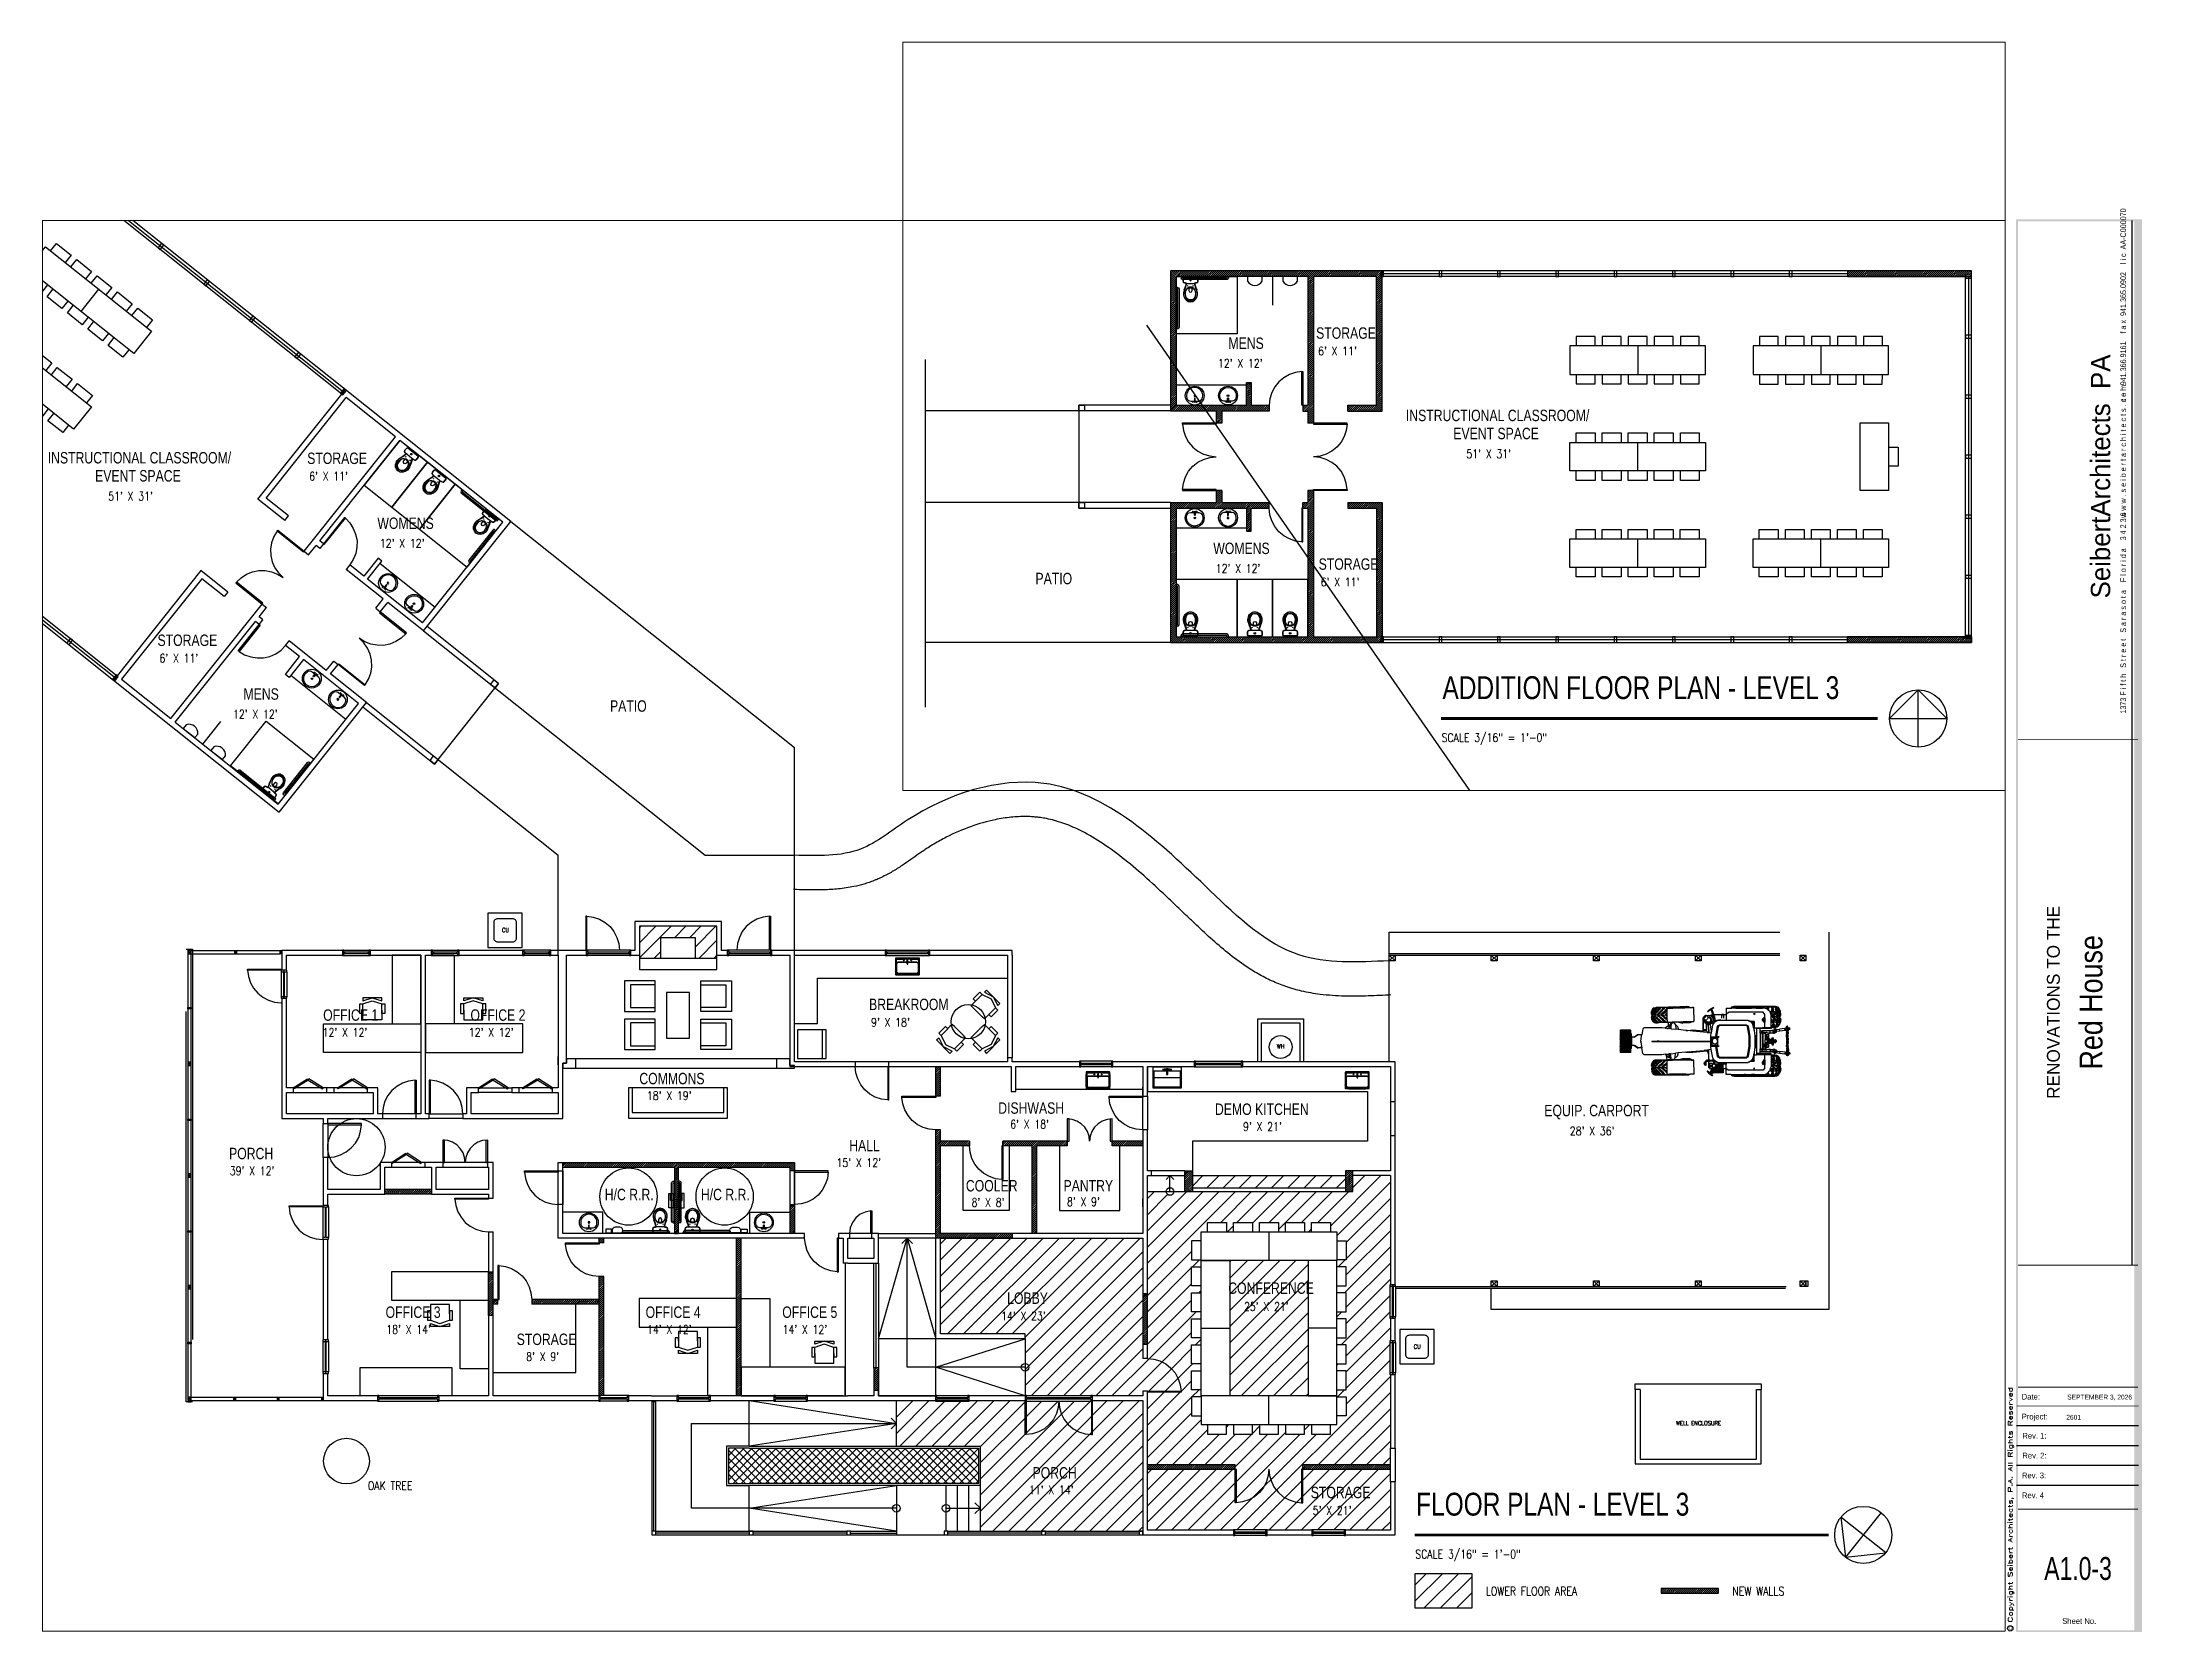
# Paper-space layout 'A1.0-3' of a CAD drawing. Header units: inches. Extents: x 1.1 to 35.5, y 0.5 to 26.7.
# The model-space entities are those that its viewports show. They can reach past a viewport. Long polylines and large blocks are cut down to what shows.
import ezdxf
from ezdxf.enums import TextEntityAlignment as Align

# ---------------------------------------------------------------- set-up
doc = ezdxf.new("R2010")
doc.units = ezdxf.units.IN
doc.header["$LTSCALE"] = 0.5
doc.header["$MEASUREMENT"] = 0
doc.linetypes.add('HIDDEN2', pattern=[0.1875, 0.125, -0.0625])
for name, color, linetype in [('0-SHEET', 2, 'Continuous'), ('0-TEXT', 30, 'Continuous'), ('A-ANNO-TEXT', 30, 'Continuous'), ('A-FIXT', 63, 'Continuous'), ('P-ABOVE', 201, 'HIDDEN2'), ('P-BELOW-LIGHT', 143, 'Continuous'), ('P-BELOW-MED', 145, 'Continuous'), ('P-CASEWORK', 140, 'Continuous'), ('P-DOOR', 51, 'Continuous'), ('P-FIXTURE', 63, 'Continuous'), ('P-FURNITURE', 201, 'Continuous'), ('P-RAILING', 60, 'Continuous'), ('P-WALL', 90, 'Continuous'), ('P-WINDOW', 213, 'Continuous')]:
    doc.layers.add(name, color=color, linetype=linetype)
doc.layers.add('A-WALL-PATT', color=111, linetype='Continuous', lineweight=13)
doc.styles.add('1-4T', font='Zap601Rm.ttf', dxfattribs={"width": 0.8, "height": 12})
doc.styles.add('sapa notes', font='romans.shx', dxfattribs={"width": 0.8})
doc.styles.add('titleblock1', font='Zap601Rm.ttf', dxfattribs={"height": 0.5})
doc.styles.add('titleblock2', font='romans.shx', dxfattribs={"width": 0.8})
pattern_1 = [(45, (0, 1800), (-8.4852814, 8.4852814), [])]
pattern_2 = [(45, (0, 1800), (-1.06066017, 1.06066017), [])]
pattern_3 = [(45, (-2841.2564, -1187.0988), (-1.06066017, 1.06066017), [])]

psp = doc.layouts.new('A1.0-3')

# ---------------------------------------------------------------- texts
at = {"layer": '0-TEXT', "style": 'titleblock1', "width": 0.75}
for s, p in [('t e l  941.366.9161    f a x  941.365.0902    l i c  AA-C000070', (35.221, 20.77)), ('w w w . s e i b e r t a r c h i t e c t s . c o m', (35.221, 18.851)), ('1373 F i f t h   S t r e e t   S a r a s o t a    F l o r i d a    3 4 2 3 6', (35.221, 15.642))]:
    psp.add_text(s, height=0.09375, rotation=90, dxfattribs=at).set_placement(p)
at = {"layer": '0-TEXT', "style": 'titleblock1'}
psp.add_text('SeibertArchitects  PA', height=0.31641, rotation=90, dxfattribs=at).set_placement((34.796, 19.53), align=Align.MIDDLE)
for s, height, p in [('RENOVATIONS TO THE', 0.21094, (34.135, 10.909)), ('C ', 0.0441, (33.345, 0.648))]:
    psp.add_text(s, height=height, rotation=90, dxfattribs=at).set_placement(p, align=Align.CENTER)
at = {"layer": '0-TEXT', "style": 'titleblock1', "width": 0.878415}
psp.add_text('Red House', height=0.375, rotation=90, dxfattribs=at).set_placement((34.834, 10.909), align=Align.CENTER)
at = {"layer": '0-TEXT', "style": 'titleblock2', "width": 1.327876}
psp.add_text('Copyright Seibert Architects, P.A. All Rights Reserved', height=0.07032, rotation=90, dxfattribs=at).set_placement((33.358, 0.741), (33.358, 4.601), align=Align.FIT)
at = {"layer": '0-TEXT', "style": 'titleblock1'}
for s, height, p in [('Date:', 0.0938, (33.51, 4.396)), ('Project:', 0.0938, (33.51, 4.07)), ('SEPTEMBER 3, 2026', 0.07875, (34.256, 4.397)), ('Rev. 1:', 0.0938, (33.521, 3.756)), ('Rev. 2:', 0.0938, (33.521, 3.43)), ('Rev. 3:', 0.0938, (33.514, 3.105)), ('Rev. 4', 0.0938, (33.514, 2.779))]:
    psp.add_text(s, height=height, dxfattribs=at).set_placement(p)
psp.add_text('2601', height=0.0787, dxfattribs=at).set_placement((34.362, 4.106), align=Align.MIDDLE)
at = {"layer": '0-TEXT', "style": 'titleblock1', "width": 0.75}
psp.add_text('A1.0-3', height=0.375, dxfattribs=at).set_placement((34.434, 1.439), align=Align.CENTER)
at = {"layer": '0-TEXT', "style": 'titleblock1'}
psp.add_text('Sheet No.', height=0.0938, dxfattribs=at).set_placement((34.453, 0.717), align=Align.CENTER)

msp = doc.modelspace()

# ---------------------------------------------------------------- texts
at = {"layer": '0-TEXT', "width": 0.8}
for s, height, style, p in [('INSTRUCTIONAL CLASSROOM/', 11.988, '1-4T', (1582.65299, 22634.40375)), ('STORAGE', 11.988, '1-4T', (1854.78269, 22633.82892)), ('EVENT SPACE', 11.988, '1-4T', (1632.38771, 22615.46251)), ("6' X 11'", 8.991, 'sapa notes', (1856.90053, 22616.48792)), ("51' X 31'", 8.991, 'sapa notes', (1646.14179, 22595.51239)), ('WOMENS', 11.988, '1-4T', (1928.40318, 22565.69032)), ("12' X 12'", 8.991, 'sapa notes', (1930.9778, 22546.11949)), ('STORAGE', 11.988, '1-4T', (1697.79245, 22442.88252)), ("6' X 11'", 8.991, 'sapa notes', (1699.91028, 22425.54153)), ('MENS', 11.988, '1-4T', (1787.96909, 22386.49046)), ("12' X 12'", 8.991, 'sapa notes', (1777.0229, 22366.91963)), ('PATIO', 11.988, '1-4T', (2172.40776, 22373.89191)), ('CU', 4.4955, 'sapa notes', (2059.01784, 22142.47599)), ('BREAKROOM', 11.988, '1-4T', (2444.0851, 22060.81912)), ('MENS', 11.988, '1-4T', (490.9586, 22037.35306)), ('STORAGE', 11.988, '1-4T', (582.92515, 22048.01737)), ('OFFICE 1', 11.988, '1-4T', (1871.53526, 22049.62318)), ('OFFICE 2', 11.988, '1-4T', (2025.99279, 22049.62318)), ("9' X 18'", 8.991, 'sapa notes', (2446.20293, 22043.47812)), ("12' X 12'", 8.991, 'sapa notes', (480.01241, 22017.78222)), ("6' X 11'", 8.991, 'sapa notes', (585.04298, 22030.67637)), ("12' X 12'", 8.991, 'sapa notes', (1871.03753, 22032.98062)), ("12' X 12'", 8.991, 'sapa notes', (2024.37151, 22032.98062)), ('WH', 4.4955, 'sapa notes', (2871.7714, 22020.65883)), ('COMMONS', 11.988, '1-4T', (2203.15344, 21982.97459)), ('INSTRUCTIONAL CLASSROOM/', 11.988, '1-4T', (677.09819, 21961.56943)), ('EVENT SPACE', 11.988, '1-4T', (726.83291, 21942.6282)), ("18' X 19'", 8.991, 'sapa notes', (2211.11667, 21966.53246)), ('DISHWASH', 11.988, '1-4T', (2579.54895, 21952.02167)), ('DEMO KITCHEN', 11.988, '1-4T', (2806.84626, 21950.82239)), ('EQUIP. CARPORT', 11.988, '1-4T', (3152.31016, 21949.41876)), ("6' X 18'", 8.991, 'sapa notes', (2592.14922, 21936.52806)), ("9' X 21'", 8.991, 'sapa notes', (2836.34148, 21934.09984)), ("28' X 36'", 8.991, 'sapa notes', (3179.02587, 21929.46864)), ("51' X 31'", 8.991, 'sapa notes', (740.58698, 21922.67807)), ('PORCH', 11.988, '1-4T', (1772.82188, 21904.32294)), ('HALL', 11.988, '1-4T', (2423.2759, 21912.68171)), ("39' X 12'", 8.991, 'sapa notes', (1773.57732, 21887.65408)), ("15' X 12'", 8.991, 'sapa notes', (2409.86929, 21896.23957)), ('H/C R.R.', 11.988, '1-4T', (2166.88784, 21861.32515)), ('H/C R.R.', 11.988, '1-4T', (2267.68309, 21861.32515)), ('COOLER', 11.988, '1-4T', (2545.6401, 21870.53634)), ('PANTRY', 11.988, '1-4T', (2648.01888, 21870.53634)), ("8' X 8'", 8.991, 'sapa notes', (2551.60049, 21854.54538)), ("8' X 9'", 8.991, 'sapa notes', (2651.6294, 21855.24142)), ('WOMENS', 11.988, '1-4T', (475.10466, 21822.10306)), ('PATIO', 11.988, '1-4T', (288.60364, 21790.43641)), ("12' X 12'", 8.991, 'sapa notes', (477.67928, 21802.53222)), ('STORAGE', 11.988, '1-4T', (585.60631, 21805.60167)), ("6' X 11'", 8.991, 'sapa notes', (587.72415, 21788.26067)), ('LOBBY', 11.988, '1-4T', (2588.91026, 21752.57631)), ('CONFERENCE', 11.988, '1-4T', (2820.75179, 21763.02917)), ('OFFICE 3', 11.988, '1-4T', (1936.9961, 21737.81243)), ('OFFICE 4', 11.988, '1-4T', (2209.72673, 21737.81243)), ('OFFICE 5', 11.988, '1-4T', (2353.06206, 21737.81243)), ("14' X 23'", 8.991, 'sapa notes', (2582.55954, 21735.33337)), ("25' X 21'", 8.991, 'sapa notes', (2837.29392, 21745.23902)), ("18' X 14'", 8.991, 'sapa notes', (1937.75154, 21721.14357)), ('STORAGE', 11.988, '1-4T', (2074.54875, 21709.37665)), ("14' X 12'", 8.991, 'sapa notes', (2211.19268, 21721.14357)), ("14' X 12'", 8.991, 'sapa notes', (2353.37008, 21721.14357)), ('ADDITION FLOOR PLAN - LEVEL 3', 23.976, '1-4T', (715.44503, 21669.93971)), ("8' X 9'", 8.991, 'sapa notes', (2084.46994, 21692.70779)), ('CU', 4.4955, 'sapa notes', (3015.38536, 21705.52722)), ('SCALE 3/16" = 1\'-0"', 8.991, 'sapa notes', (714.5593, 21624.96589)), ('WELL ENCLOSURE', 4.4955, 'sapa notes', (3290.40443, 21625.11869)), ('PORCH', 11.988, '1-4T', (2615.54892, 21569.2702)), ('OAK TREE', 8.991, 'sapa notes', (1918.38321, 21557.30992)), ("11' X 14'", 8.991, 'sapa notes', (2611.80748, 21552.84781)), ('STORAGE', 11.988, '1-4T', (2907.2936, 21548.66983)), ("5' X 21'", 8.991, 'sapa notes', (2909.41143, 21531.32883)), ('FLOOR PLAN - LEVEL 3', 23.976, '1-4T', (3017.83163, 21530.38244)), ('SCALE 3/16" = 1\'-0"', 8.991, 'sapa notes', (3016.94589, 21485.40862)), ('LOWER FLOOR AREA', 8.991, 'sapa notes', (3090.952, 21446.62767)), ('NEW WALLS', 8.991, 'sapa notes', (3349.47504, 21446.62767))]:
    msp.add_text(s, height=height, dxfattribs=dict(at, style=style)).set_placement(p)

# ---------------------------------------------------------------- blocks, each defined once
blk = doc.blocks.new('A$C468F4D8E')
at = {"layer": 'A-FIXT', "ltscale": 0.25}
for p, q in [((11.25, -1.5), (11.25, 0)), ((12.75, -1.5), (12.75, 0)), ((53.25, -1.5), (53.25, 0)), ((54.75, -1.5), (54.75, 0)), ((0, -5.25), (1.5, -5.25)), ((0, -6.75), (1.5, -6.75)), ((1.5, -53.25), (1.5, -6.75)), ((3, -53.25), (3, -6.75)), ((12.75, -1.5), (53.25, -1.5)), ((12.75, -3), (53.25, -3)), ((0, -53.25), (1.5, -53.25)), ((0, -54.75), (1.5, -54.75))]:
    blk.add_line(p, q, dxfattribs=at)
for centre, start, end in [((1.5, -6.75), 0, 90), ((12.75, -1.5), 180, 270), ((53.25, -1.5), 270, 0), ((1.5, -53.25), 270, 0)]:
    blk.add_arc(centre, 1.5, start, end, dxfattribs=at)
blk = doc.blocks.new('A$C25642377')
at = {"layer": 'A-FIXT'}
for p, q in [((0, 0), (-6, 0)), ((-6, 0), (-6, -15)), ((0, 0), (0, -15)), ((-6, -15), (0, -15))]:
    blk.add_line(p, q, dxfattribs=at)
blk = doc.blocks.new('SOAPDISP')
for p, q in [((3, 0), (-3, 0)), ((-3, 0), (-3, -4)), ((3, -4), (3, 0)), ((-3, -4), (3, -4))]:
    blk.add_line(p, q)
blk = doc.blocks.new('TOWELDISP')
for p, q in [((5.5, 0), (-5.5, 0)), ((-5.5, 0), (-5.5, -3)), ((5.5, -3), (5.5, 0)), ((-2.5, -6), (2.5, -6))]:
    blk.add_line(p, q)
for centre, start, end in [((-2.5, -3), 180, 270), ((2.5, -3), 270, 0)]:
    blk.add_arc(centre, 3, start, end)
blk = doc.blocks.new('SANITARYNAPKINDISP')
at = {"layer": 'A-FIXT'}
for p, q in [((3.75, 0), (-3.75, 0)), ((-3.75, 0), (-3.75, -4)), ((3.75, -4), (3.75, 0)), ((-3.75, -4), (3.75, -4))]:
    blk.add_line(p, q, dxfattribs=at)
blk = doc.blocks.new('A$C32ED3988')
at = {"rotation": 90}
blk.add_blockref('SANITARYNAPKINDISP', (-6, 11.25), dxfattribs=at)
blk = doc.blocks.new('John Deere pl')
for p, q in [((2.22, 3.53), (2.204, 3.491)), ((2.22, 3.53), (2.278, 3.598)), ((2.266, 3.598), (2.22, 3.53)), ((2.262, 3.53), (2.222, 3.462)), ((2.242, 3.53), (2.234, 3.508)), ((2.234, 3.508), (2.249, 3.53)), ((2.278, 3.598), (2.242, 3.53)), ((2.248, 3.463), (2.282, 3.53)), ((2.3, 3.598), (2.249, 3.53)), ((2.262, 3.53), (2.332, 3.598)), ((2.266, 3.598), (2.285, 3.606)), ((2.278, 3.598), (2.266, 3.598)), ((2.27, 3.463), (2.328, 3.531)), ((2.332, 3.598), (2.282, 3.53)), ((2.285, 3.606), (2.305, 3.613)), ((2.305, 3.598), (2.3, 3.598)), ((2.305, 3.613), (2.326, 3.618)), ((2.332, 3.598), (2.305, 3.598)), ((2.356, 3.531), (2.306, 3.463)), ((2.326, 3.618), (2.347, 3.623)), ((2.38, 3.599), (2.328, 3.531)), ((2.328, 3.464), (2.372, 3.532)), ((2.347, 3.623), (2.368, 3.625)), ((2.356, 3.531), (2.432, 3.6)), ((2.368, 3.625), (2.379, 3.627)), ((2.432, 3.6), (2.372, 3.532)), ((2.379, 3.627), (2.4, 3.628)), ((2.392, 3.599), (2.38, 3.599)), ((2.421, 3.627), (2.389, 3.627)), ((2.39, 3.465), (2.454, 3.534)), ((2.432, 3.6), (2.392, 3.599)), ((2.4, 3.628), (2.453, 3.631)), ((2.494, 3.628), (2.421, 3.627)), ((2.495, 3.535), (2.44, 3.467)), ((2.453, 3.631), (2.544, 3.634)), ((2.504, 3.602), (2.454, 3.534)), ((2.455, 3.467), (2.507, 3.535)), ((2.603, 3.631), (2.494, 3.628)), ((2.495, 3.535), (2.573, 3.604)), ((2.522, 3.602), (2.504, 3.602)), ((2.573, 3.604), (2.507, 3.535)), ((2.573, 3.604), (2.522, 3.602)), ((2.544, 3.634), (2.668, 3.639)), ((2.553, 3.47), (2.618, 3.538)), ((2.74, 3.634), (2.603, 3.631)), ((2.67, 3.54), (2.613, 3.471)), ((2.664, 3.606), (2.618, 3.538)), ((2.621, 3.472), (2.676, 3.54)), ((2.686, 3.607), (2.664, 3.606)), ((2.668, 3.639), (2.816, 3.644)), ((2.67, 3.54), (2.744, 3.609)), ((2.744, 3.609), (2.676, 3.54)), ((2.744, 3.609), (2.686, 3.607)), ((2.896, 3.639), (2.74, 3.634)), ((2.748, 3.475), (2.81, 3.544)), ((2.81, 3.544), (2.748, 3.475)), ((2.828, 3.576), (2.81, 3.544)), ((2.81, 3.544), (2.828, 3.576)), ((2.816, 3.644), (2.978, 3.649)), ((2.827, 3.598), (3.085, 3.606)), ((2.827, 3.598), (2.835, 3.598)), ((2.828, 3.576), (2.827, 3.598)), ((2.828, 3.576), (2.83, 3.496)), ((2.835, 3.598), (2.84, 3.599)), ((2.847, 3.612), (2.84, 3.599)), ((2.84, 3.599), (2.872, 3.6)), ((2.873, 3.612), (2.847, 3.612)), ((2.873, 3.612), (2.872, 3.6)), ((2.872, 3.6), (2.921, 3.601)), ((2.933, 3.614), (2.873, 3.612)), ((3.061, 3.644), (2.896, 3.639)), ((2.921, 3.601), (2.933, 3.614)), ((2.921, 3.601), (3.083, 3.606)), ((3.143, 3.655), (2.978, 3.649)), ((3.223, 3.649), (3.061, 3.644)), ((3.083, 3.606), (3.385, 3.616)), ((3.085, 3.606), (3.401, 3.616)), ((3.143, 3.655), (3.299, 3.659)), ((3.371, 3.655), (3.223, 3.649)), ((3.299, 3.659), (3.436, 3.663)), ((3.495, 3.659), (3.371, 3.655)), ((3.385, 3.616), (3.567, 3.623)), ((3.401, 3.616), (3.605, 3.624)), ((3.436, 3.663), (3.545, 3.666)), ((3.586, 3.663), (3.495, 3.659)), ((3.545, 3.666), (3.618, 3.667)), ((3.567, 3.623), (3.567, 3.623)), ((3.567, 3.623), (3.579, 3.623)), ((3.579, 3.623), (3.62, 3.625)), ((3.622, 3.665), (3.586, 3.663)), ((3.605, 3.624), (3.716, 3.628)), ((3.618, 3.667), (3.65, 3.667)), ((3.62, 3.625), (3.62, 3.627)), ((3.62, 3.625), (3.684, 3.627)), ((3.629, 3.666), (3.622, 3.665)), ((3.639, 3.666), (3.622, 3.665)), ((3.629, 3.666), (3.65, 3.667)), ((3.65, 3.667), (3.652, 3.667)), ((3.652, 3.667), (3.651, 3.667)), ((3.652, 3.667), (3.652, 3.667)), ((3.671, 3.667), (3.652, 3.667)), ((3.673, 3.667), (3.671, 3.667)), ((3.671, 3.667), (3.693, 3.665)), ((3.694, 3.665), (3.673, 3.667)), ((3.742, 3.651), (3.68, 3.648)), ((3.698, 3.641), (3.68, 3.648)), ((3.683, 3.633), (3.686, 3.627)), ((3.684, 3.627), (3.686, 3.627)), ((3.686, 3.627), (3.721, 3.629)), ((3.686, 3.627), (3.686, 3.627)), ((3.693, 3.665), (3.714, 3.663)), ((3.714, 3.663), (3.694, 3.665)), ((3.711, 3.642), (3.698, 3.641)), ((3.708, 3.645), (3.735, 3.646)), ((3.708, 3.645), (3.711, 3.642)), ((3.716, 3.642), (3.711, 3.642)), ((3.716, 3.642), (3.711, 3.642)), ((3.735, 3.658), (3.714, 3.663)), ((3.714, 3.663), (3.734, 3.658)), ((3.742, 3.643), (3.716, 3.642)), ((3.716, 3.642), (3.716, 3.642)), ((3.716, 3.628), (3.807, 3.632)), ((3.721, 3.629), (3.717, 3.637)), ((3.721, 3.629), (3.756, 3.63)), ((3.734, 3.658), (3.748, 3.654)), ((3.748, 3.654), (3.735, 3.658)), ((3.735, 3.646), (3.741, 3.646)), ((3.742, 3.643), (3.741, 3.646)), ((3.754, 3.653), (3.742, 3.651)), ((3.761, 3.644), (3.742, 3.643)), ((3.748, 3.654), (3.754, 3.653)), ((3.753, 3.643), (3.76, 3.63)), ((3.774, 3.646), (3.754, 3.653)), ((3.756, 3.63), (3.76, 3.63)), ((3.76, 3.63), (3.774, 3.631)), ((3.763, 3.644), (3.761, 3.644)), ((3.762, 3.646), (3.763, 3.644)), ((3.763, 3.644), (3.762, 3.646)), ((3.762, 3.646), (3.774, 3.646)), ((3.772, 3.646), (3.763, 3.644)), ((3.766, 3.645), (3.763, 3.644)), ((3.763, 3.644), (3.763, 3.644)), ((3.775, 3.631), (3.766, 3.645)), ((3.772, 3.646), (3.783, 3.631)), ((3.778, 3.631), (3.772, 3.646)), ((3.774, 3.646), (3.772, 3.646)), ((3.774, 3.646), (3.785, 3.631)), ((3.774, 3.631), (3.775, 3.631)), ((3.775, 3.631), (3.778, 3.631)), ((3.778, 3.631), (3.783, 3.631)), ((3.783, 3.631), (3.785, 3.631)), ((3.785, 3.631), (3.842, 3.634)), ((3.807, 3.632), (3.877, 3.635)), ((3.842, 3.634), (3.887, 3.636)), ((3.877, 3.635), (3.924, 3.637)), ((3.887, 3.636), (3.909, 3.638)), ((3.909, 3.638), (3.947, 3.639)), ((3.924, 3.637), (3.947, 3.639)), ((3.947, 3.639), (3.961, 3.051)), ((4.6, 3.528), (4.54, 3.474)), ((4.79, 3.633), (4.556, 3.474)), ((4.683, 3.546), (4.564, 3.465)), ((4.6, 3.528), (4.704, 3.599)), ((4.684, 3.547), (4.683, 3.546)), ((4.754, 3.333), (4.683, 3.546)), ((4.795, 3.226), (4.684, 3.547)), ((4.704, 3.599), (4.774, 3.634)), ((4.717, 3.569), (4.798, 3.624)), ((4.8, 3.333), (4.717, 3.569)), ((4.774, 3.634), (4.79, 3.633)), ((4.798, 3.624), (4.79, 3.633)), ((5.316, 3.609), (5.316, 3.359)), ((5.316, 3.609), (5.509, 3.609)), ((5.528, 3.638), (5.509, 3.609)), ((5.509, 3.609), (5.519, 3.609)), ((5.519, 3.609), (5.543, 3.638)), ((5.519, 3.609), (5.528, 3.609)), ((5.528, 3.638), (5.553, 3.648)), ((5.543, 3.638), (5.528, 3.609)), ((5.543, 3.638), (5.528, 3.638)), ((5.528, 3.609), (5.55, 3.609)), ((5.571, 3.638), (5.543, 3.638)), ((5.571, 3.638), (5.55, 3.609)), ((5.555, 3.609), (5.55, 3.609)), ((5.553, 3.648), (5.579, 3.657)), ((5.602, 3.648), (5.553, 3.648)), ((5.571, 3.638), (5.555, 3.609)), ((5.56, 3.609), (5.555, 3.609)), ((5.578, 3.638), (5.56, 3.609)), ((5.584, 3.609), (5.56, 3.609)), ((5.578, 3.638), (5.571, 3.638)), ((5.578, 3.638), (5.602, 3.648)), ((5.612, 3.638), (5.578, 3.638)), ((5.579, 3.657), (5.605, 3.664)), ((5.626, 3.657), (5.579, 3.657)), ((5.584, 3.609), (5.612, 3.638)), ((5.592, 3.609), (5.584, 3.609)), ((5.612, 3.638), (5.592, 3.609)), ((5.653, 3.609), (5.592, 3.609)), ((5.602, 3.648), (5.626, 3.657)), ((5.711, 3.648), (5.602, 3.648)), ((5.605, 3.664), (5.632, 3.669)), ((5.651, 3.664), (5.605, 3.664)), ((5.675, 3.638), (5.612, 3.638)), ((5.626, 3.657), (5.651, 3.664)), ((5.733, 3.657), (5.626, 3.657)), ((5.632, 3.669), (5.66, 3.671)), ((5.677, 3.669), (5.632, 3.669)), ((5.651, 3.664), (5.677, 3.669)), ((5.755, 3.664), (5.651, 3.664)), ((5.675, 3.638), (5.653, 3.609)), ((5.665, 3.609), (5.653, 3.609)), ((5.66, 3.671), (5.687, 3.672)), ((5.66, 3.671), (5.674, 3.671)), ((5.675, 3.638), (5.665, 3.609)), ((5.675, 3.609), (5.665, 3.609)), ((5.674, 3.671), (5.694, 3.672)), ((5.703, 3.671), (5.674, 3.671)), ((5.691, 3.638), (5.675, 3.609)), ((5.691, 3.638), (5.675, 3.638)), ((5.711, 3.609), (5.675, 3.609)), ((5.677, 3.669), (5.703, 3.671)), ((5.778, 3.669), (5.677, 3.669)), ((5.687, 3.672), (5.694, 3.672)), ((5.687, 3.672), (5.701, 3.672)), ((5.691, 3.638), (5.711, 3.648)), ((5.742, 3.638), (5.691, 3.638)), ((5.694, 3.672), (5.701, 3.672)), ((5.694, 3.672), (5.709, 3.672)), ((5.701, 3.672), (5.715, 3.672)), ((5.701, 3.672), (5.729, 3.672)), ((5.703, 3.671), (5.709, 3.672)), ((5.715, 3.671), (5.703, 3.671)), ((5.709, 3.672), (5.715, 3.671)), ((5.709, 3.672), (5.715, 3.672)), ((5.711, 3.648), (5.733, 3.657)), ((5.875, 3.648), (5.711, 3.648)), ((5.711, 3.609), (5.742, 3.638)), ((5.711, 3.609), (5.717, 3.609)), ((5.715, 3.672), (5.728, 3.671)), ((5.715, 3.672), (5.729, 3.672)), ((5.728, 3.671), (5.715, 3.671)), ((5.742, 3.638), (5.717, 3.609)), ((5.717, 3.609), (5.815, 3.609)), ((5.745, 3.671), (5.728, 3.671)), ((5.729, 3.672), (5.77, 3.672)), ((5.729, 3.672), (5.75, 3.672)), ((5.733, 3.657), (5.755, 3.664)), ((5.892, 3.657), (5.733, 3.657)), ((5.836, 3.638), (5.742, 3.638)), ((5.745, 3.671), (5.75, 3.672)), ((5.755, 3.671), (5.745, 3.671)), ((5.75, 3.672), (5.755, 3.671)), ((5.75, 3.672), (5.77, 3.672)), ((5.795, 3.671), (5.755, 3.671)), ((5.755, 3.664), (5.778, 3.669)), ((5.91, 3.664), (5.755, 3.664)), ((5.77, 3.672), (5.795, 3.671)), ((5.823, 3.672), (5.77, 3.672)), ((5.778, 3.669), (5.8, 3.671)), ((5.928, 3.669), (5.778, 3.669)), ((5.8, 3.671), (5.795, 3.671)), ((5.8, 3.671), (5.823, 3.672)), ((5.8, 3.671), (5.846, 3.671)), ((5.836, 3.638), (5.815, 3.609)), ((5.815, 3.609), (5.831, 3.609)), ((5.823, 3.672), (5.846, 3.671)), ((5.888, 3.672), (5.823, 3.672)), ((5.836, 3.638), (5.831, 3.609)), ((5.831, 3.609), (5.847, 3.609)), ((5.859, 3.638), (5.836, 3.638)), ((5.868, 3.671), (5.846, 3.671)), ((5.859, 3.638), (5.847, 3.609)), ((5.847, 3.609), (5.892, 3.609)), ((5.859, 3.638), (5.875, 3.648)), ((5.924, 3.638), (5.859, 3.638)), ((5.868, 3.671), (5.888, 3.672)), ((5.909, 3.671), (5.868, 3.671)), ((5.875, 3.648), (5.892, 3.657)), ((6.082, 3.648), (5.875, 3.648)), ((5.888, 3.672), (5.909, 3.671)), ((5.888, 3.672), (5.964, 3.672)), ((5.892, 3.657), (5.91, 3.664)), ((6.093, 3.657), (5.892, 3.657)), ((5.892, 3.609), (5.924, 3.638)), ((5.892, 3.609), (5.897, 3.609)), ((5.924, 3.638), (5.897, 3.609)), ((5.897, 3.609), (6.023, 3.609)), ((5.946, 3.671), (5.909, 3.671)), ((5.91, 3.664), (5.928, 3.669)), ((6.105, 3.664), (5.91, 3.664)), ((6.042, 3.638), (5.924, 3.638)), ((5.928, 3.669), (5.946, 3.671)), ((6.117, 3.669), (5.928, 3.669)), ((5.946, 3.671), (5.964, 3.672)), ((5.982, 3.671), (5.946, 3.671)), ((5.964, 3.672), (5.982, 3.671)), ((5.964, 3.672), (6.049, 3.672)), ((6.033, 3.671), (5.982, 3.671)), ((6.042, 3.638), (6.023, 3.609)), ((6.023, 3.609), (6.044, 3.609)), ((6.033, 3.671), (6.049, 3.672)), ((6.064, 3.671), (6.033, 3.671)), ((6.071, 3.638), (6.042, 3.638)), ((6.042, 3.638), (6.044, 3.609)), ((6.044, 3.609), (6.064, 3.609)), ((6.049, 3.672), (6.064, 3.671)), ((6.049, 3.672), (6.142, 3.672)), ((6.129, 3.671), (6.064, 3.671)), ((6.071, 3.638), (6.064, 3.609)), ((6.064, 3.609), (6.115, 3.609)), ((6.071, 3.638), (6.082, 3.648)), ((6.145, 3.638), (6.071, 3.638)), ((6.082, 3.648), (6.093, 3.657)), ((6.317, 3.648), (6.082, 3.648)), ((6.093, 3.657), (6.105, 3.664)), ((6.322, 3.657), (6.093, 3.657)), ((6.105, 3.664), (6.117, 3.669)), ((6.328, 3.664), (6.105, 3.664)), ((6.115, 3.609), (6.145, 3.638)), ((6.115, 3.609), (6.117, 3.609)), ((6.117, 3.669), (6.129, 3.671)), ((6.333, 3.669), (6.117, 3.669)), ((6.145, 3.638), (6.117, 3.609)), ((6.117, 3.609), (6.264, 3.609)), ((6.129, 3.671), (6.142, 3.672)), ((6.154, 3.671), (6.129, 3.671)), ((6.142, 3.672), (6.154, 3.671)), ((6.24, 3.672), (6.142, 3.672)), ((6.279, 3.638), (6.145, 3.638)), ((6.231, 3.671), (6.154, 3.671)), ((6.231, 3.671), (6.24, 3.672)), ((6.249, 3.671), (6.231, 3.671)), ((6.24, 3.672), (6.249, 3.671)), ((6.24, 3.672), (6.344, 3.672)), ((6.338, 3.671), (6.249, 3.671)), ((6.279, 3.638), (6.264, 3.609)), ((6.264, 3.609), (6.288, 3.609)), ((6.312, 3.638), (6.279, 3.638)), ((6.279, 3.638), (6.288, 3.609)), ((6.288, 3.609), (6.31, 3.609)), ((6.312, 3.638), (6.31, 3.609)), ((6.31, 3.609), (6.364, 3.609)), ((6.312, 3.638), (6.317, 3.648)), ((6.391, 3.638), (6.312, 3.638)), ((6.317, 3.648), (6.322, 3.657)), ((6.565, 3.648), (6.317, 3.648)), ((6.322, 3.657), (6.328, 3.664)), ((6.564, 3.657), (6.322, 3.657)), ((6.328, 3.664), (6.333, 3.669)), ((6.562, 3.664), (6.328, 3.664)), ((6.333, 3.669), (6.338, 3.671)), ((6.56, 3.669), (6.333, 3.669)), ((6.338, 3.671), (6.344, 3.672)), ((6.338, 3.671), (6.349, 3.671)), ((6.344, 3.672), (6.349, 3.671)), ((6.344, 3.672), (6.449, 3.672)), ((6.447, 3.671), (6.349, 3.671)), ((6.364, 3.609), (6.391, 3.638)), ((6.568, 3.609), (6.364, 3.609)), ((6.567, 3.638), (6.391, 3.638)), ((6.447, 3.671), (6.449, 3.672)), ((6.451, 3.671), (6.447, 3.671)), ((6.449, 3.672), (6.451, 3.671)), ((6.449, 3.672), (6.556, 3.672)), ((6.451, 3.671), (6.555, 3.671)), ((6.556, 3.672), (6.555, 3.671)), ((6.558, 3.671), (6.555, 3.671)), ((6.558, 3.671), (6.556, 3.672)), ((6.556, 3.672), (6.662, 3.672)), ((6.56, 3.669), (6.558, 3.671)), ((6.657, 3.671), (6.558, 3.671)), ((6.562, 3.664), (6.56, 3.669)), ((6.783, 3.669), (6.56, 3.669)), ((6.564, 3.657), (6.562, 3.664)), ((6.792, 3.664), (6.562, 3.664)), ((6.565, 3.648), (6.564, 3.657)), ((6.801, 3.657), (6.564, 3.657)), ((6.567, 3.638), (6.565, 3.648)), ((6.809, 3.648), (6.565, 3.648)), ((6.567, 3.638), (6.568, 3.609)), ((6.817, 3.638), (6.567, 3.638)), ((6.568, 3.609), (6.769, 3.609)), ((6.662, 3.672), (6.657, 3.671)), ((6.667, 3.671), (6.657, 3.671)), ((6.667, 3.671), (6.662, 3.672)), ((6.766, 3.672), (6.662, 3.672)), ((6.757, 3.671), (6.667, 3.671)), ((6.766, 3.672), (6.757, 3.671)), ((6.775, 3.671), (6.757, 3.671)), ((6.775, 3.671), (6.766, 3.672)), ((6.766, 3.672), (6.864, 3.672)), ((6.769, 3.61), (6.769, 3.609)), ((6.769, 3.609), (6.796, 3.609)), ((6.783, 3.669), (6.775, 3.671)), ((6.852, 3.671), (6.775, 3.671)), ((6.988, 3.669), (6.783, 3.669)), ((6.792, 3.664), (6.783, 3.669)), ((7.003, 3.664), (6.792, 3.664)), ((6.801, 3.657), (6.792, 3.664)), ((6.796, 3.609), (6.817, 3.609)), ((7.017, 3.657), (6.801, 3.657)), ((6.809, 3.648), (6.801, 3.657)), ((7.032, 3.648), (6.809, 3.648)), ((6.817, 3.638), (6.809, 3.648)), ((6.817, 3.638), (6.82, 3.609)), ((7.046, 3.638), (6.817, 3.638)), ((6.817, 3.61), (6.817, 3.609)), ((6.817, 3.609), (6.818, 3.609)), ((6.818, 3.609), (6.82, 3.609)), ((6.82, 3.609), (6.826, 3.609)), ((6.826, 3.609), (6.872, 3.61)), ((6.857, 3.609), (6.826, 3.609)), ((6.864, 3.672), (6.852, 3.671)), ((6.876, 3.671), (6.852, 3.671)), ((6.86, 3.609), (6.857, 3.609)), ((6.875, 3.609), (6.857, 3.609)), ((6.864, 3.608), (6.86, 3.609)), ((6.876, 3.671), (6.864, 3.672)), ((6.864, 3.672), (6.957, 3.672)), ((6.864, 3.608), (6.865, 3.609)), ((7.003, 3.575), (6.864, 3.608)), ((6.872, 3.61), (6.875, 3.609)), ((6.942, 3.671), (6.876, 3.671)), ((6.957, 3.672), (6.942, 3.671)), ((6.972, 3.671), (6.942, 3.671)), ((6.972, 3.671), (6.957, 3.672)), ((6.957, 3.672), (7.041, 3.672)), ((6.988, 3.669), (6.972, 3.671)), ((6.972, 3.671), (7.023, 3.671)), ((7.159, 3.669), (6.988, 3.669)), ((7.003, 3.664), (6.988, 3.669)), ((7.179, 3.664), (7.003, 3.664)), ((7.017, 3.657), (7.003, 3.664)), ((7.007, 3.573), (7.003, 3.575)), ((7.007, 3.614), (7.007, 3.573)), ((7.036, 3.547), (7.007, 3.573)), ((7.199, 3.657), (7.017, 3.657)), ((7.032, 3.648), (7.017, 3.657)), ((7.041, 3.672), (7.023, 3.671)), ((7.06, 3.671), (7.023, 3.671)), ((7.026, 3.614), (7.078, 3.547)), ((7.219, 3.648), (7.032, 3.648)), ((7.046, 3.638), (7.032, 3.648)), ((7.036, 3.547), (7.078, 3.547)), ((7.067, 3.519), (7.036, 3.547)), ((7.06, 3.671), (7.041, 3.672)), ((7.041, 3.672), (7.117, 3.672)), ((7.237, 3.638), (7.046, 3.638)), ((7.046, 3.638), (7.051, 3.613)), ((7.049, 3.615), (7.078, 3.547)), ((7.096, 3.671), (7.06, 3.671)), ((7.069, 3.524), (7.067, 3.519)), ((7.07, 3.516), (7.067, 3.519)), ((7.078, 3.547), (7.069, 3.524)), ((7.069, 3.524), (7.07, 3.516)), ((7.136, 3.458), (7.07, 3.516)), ((7.078, 3.547), (7.093, 3.615)), ((7.117, 3.672), (7.096, 3.671)), ((7.138, 3.671), (7.096, 3.671)), ((7.138, 3.671), (7.117, 3.672)), ((7.117, 3.672), (7.182, 3.672)), ((7.159, 3.669), (7.138, 3.671)), ((7.138, 3.671), (7.159, 3.671)), ((7.182, 3.672), (7.159, 3.671)), ((7.205, 3.671), (7.159, 3.671)), ((7.285, 3.669), (7.159, 3.669)), ((7.179, 3.664), (7.159, 3.669)), ((7.31, 3.664), (7.179, 3.664)), ((7.199, 3.657), (7.179, 3.664)), ((7.205, 3.671), (7.182, 3.672)), ((7.182, 3.672), (7.236, 3.672)), ((7.333, 3.657), (7.199, 3.657)), ((7.219, 3.648), (7.199, 3.657)), ((7.202, 3.455), (7.223, 3.547)), ((7.202, 3.547), (7.223, 3.547)), ((7.211, 3.671), (7.205, 3.671)), ((7.209, 3.62), (7.223, 3.547)), ((7.236, 3.672), (7.211, 3.671)), ((7.25, 3.671), (7.211, 3.671)), ((7.357, 3.648), (7.219, 3.648)), ((7.237, 3.638), (7.219, 3.648)), ((7.221, 3.62), (7.283, 3.547)), ((7.223, 3.547), (7.263, 3.455)), ((7.223, 3.547), (7.283, 3.547)), ((7.236, 3.672), (7.277, 3.672)), ((7.256, 3.672), (7.236, 3.672)), ((7.379, 3.638), (7.237, 3.638)), ((7.237, 3.638), (7.242, 3.621)), ((7.242, 3.621), (7.283, 3.547)), ((7.256, 3.672), (7.25, 3.671)), ((7.261, 3.671), (7.25, 3.671)), ((7.277, 3.672), (7.256, 3.672)), ((7.261, 3.671), (7.256, 3.672)), ((7.285, 3.669), (7.261, 3.671)), ((7.261, 3.671), (7.277, 3.671)), ((7.283, 3.547), (7.274, 3.505)), ((7.29, 3.672), (7.277, 3.672)), ((7.277, 3.672), (7.304, 3.672)), ((7.29, 3.672), (7.277, 3.671)), ((7.291, 3.671), (7.277, 3.671)), ((7.283, 3.547), (7.278, 3.623)), ((7.358, 3.669), (7.285, 3.669)), ((7.31, 3.664), (7.285, 3.669)), ((7.304, 3.672), (7.29, 3.672)), ((7.297, 3.672), (7.29, 3.672)), ((7.291, 3.671), (7.297, 3.672)), ((7.291, 3.671), (7.295, 3.671)), ((7.299, 3.672), (7.295, 3.671)), ((7.295, 3.671), (7.303, 3.671)), ((7.297, 3.672), (7.311, 3.672)), ((7.299, 3.672), (7.297, 3.672)), ((7.313, 3.672), (7.299, 3.672)), ((7.303, 3.671), (7.299, 3.672)), ((7.331, 3.671), (7.303, 3.671)), ((7.318, 3.672), (7.304, 3.672)), ((7.311, 3.672), (7.304, 3.672)), ((7.385, 3.664), (7.31, 3.664)), ((7.333, 3.657), (7.31, 3.664)), ((7.311, 3.672), (7.318, 3.672)), ((7.313, 3.672), (7.311, 3.672)), ((7.331, 3.671), (7.313, 3.672)), ((7.32, 3.672), (7.313, 3.672)), ((7.318, 3.672), (7.321, 3.672)), ((7.318, 3.672), (7.32, 3.672)), ((7.32, 3.672), (7.346, 3.671)), ((7.321, 3.672), (7.32, 3.672)), ((7.348, 3.671), (7.321, 3.672)), ((7.358, 3.669), (7.331, 3.671)), ((7.331, 3.671), (7.346, 3.671)), ((7.411, 3.657), (7.333, 3.657)), ((7.357, 3.648), (7.333, 3.657)), ((7.346, 3.671), (7.373, 3.669)), ((7.348, 3.671), (7.346, 3.671)), ((7.375, 3.669), (7.348, 3.671)), ((7.436, 3.648), (7.357, 3.648)), ((7.379, 3.638), (7.357, 3.648)), ((7.373, 3.669), (7.358, 3.669)), ((7.385, 3.664), (7.358, 3.669)), ((7.36, 3.628), (7.391, 3.547)), ((7.364, 3.547), (7.391, 3.547)), ((7.365, 3.628), (7.435, 3.547)), ((7.373, 3.669), (7.4, 3.664)), ((7.373, 3.669), (7.375, 3.669)), ((7.401, 3.664), (7.375, 3.669)), ((7.461, 3.638), (7.379, 3.638)), ((7.379, 3.638), (7.382, 3.629)), ((7.382, 3.629), (7.382, 3.629)), ((7.382, 3.629), (7.435, 3.547)), ((7.4, 3.664), (7.385, 3.664)), ((7.411, 3.657), (7.385, 3.664)), ((7.391, 3.547), (7.435, 3.455)), ((7.392, 3.455), (7.391, 3.547)), ((7.391, 3.547), (7.435, 3.547)), ((7.4, 3.664), (7.427, 3.657)), ((7.4, 3.664), (7.401, 3.664)), ((7.427, 3.657), (7.401, 3.664)), ((7.435, 3.547), (7.405, 3.632)), ((7.427, 3.657), (7.411, 3.657)), ((7.436, 3.648), (7.411, 3.657)), ((7.427, 3.657), (7.445, 3.651)), ((7.427, 3.657), (7.427, 3.657)), ((7.445, 3.651), (7.427, 3.657)), ((7.435, 3.547), (7.435, 3.468)), ((7.453, 3.648), (7.436, 3.648)), ((7.436, 3.648), (7.461, 3.638)), ((7.445, 3.651), (7.453, 3.648)), ((7.45, 3.637), (7.523, 3.547)), ((7.45, 3.637), (7.498, 3.547)), ((7.478, 3.638), (7.453, 3.648)), ((7.461, 3.638), (7.523, 3.547)), ((7.467, 3.638), (7.461, 3.638)), ((7.485, 3.609), (7.467, 3.638)), ((7.475, 3.638), (7.467, 3.638)), ((7.468, 3.547), (7.498, 3.547)), ((7.485, 3.609), (7.475, 3.638)), ((7.478, 3.638), (7.475, 3.638)), ((7.475, 3.638), (7.54, 3.547)), ((7.475, 3.638), (7.536, 3.547)), ((7.478, 3.638), (7.54, 3.547)), ((7.523, 3.547), (7.485, 3.609)), ((7.498, 3.547), (7.543, 3.455)), ((7.522, 3.455), (7.498, 3.547)), ((7.498, 3.547), (7.523, 3.547)), ((7.523, 3.547), (7.543, 3.455)), ((7.523, 3.547), (7.536, 3.547)), ((7.536, 3.547), (7.54, 3.547)), ((7.564, 3.49), (7.536, 3.547)), ((7.54, 3.547), (7.564, 3.49)), ((0.875, 2.668), (0.892, 2.685)), ((0.94, 2.668), (0.875, 2.668)), ((0.875, 2.668), (0.875, 2.633)), ((0.947, 2.685), (0.892, 2.685)), ((0.947, 2.685), (0.94, 2.702)), ((0.94, 2.668), (0.947, 2.685)), ((0.94, 2.668), (0.94, 2.633)), ((1.329, 2.668), (0.94, 2.668)), ((1.311, 2.685), (0.947, 2.685)), ((1.329, 2.668), (1.311, 2.685)), ((1.329, 2.633), (1.329, 2.668)), ((1.83, 2.736), (1.787, 2.492)), ((1.863, 2.766), (1.83, 2.736)), ((1.886, 2.781), (1.863, 2.766)), ((2.621, 2.781), (1.886, 2.781)), ((2.185, 3.393), (2.191, 3.453)), ((2.187, 3.39), (2.185, 3.393)), ((2.199, 3.255), (2.186, 3.216)), ((2.186, 3.216), (2.195, 3.172)), ((2.187, 3.392), (2.202, 3.462)), ((2.187, 3.392), (2.187, 3.39)), ((2.187, 3.39), (2.192, 3.354)), ((2.19, 3.463), (2.204, 3.491)), ((2.191, 3.453), (2.19, 3.463)), ((2.204, 3.491), (2.191, 3.462)), ((2.191, 3.453), (2.191, 3.462)), ((2.192, 3.392), (2.222, 3.462)), ((2.192, 3.354), (2.192, 3.392)), ((2.192, 3.354), (2.201, 3.326)), ((2.195, 3.215), (2.199, 3.253)), ((2.195, 3.215), (2.219, 3.146)), ((2.195, 3.172), (2.195, 3.146)), ((2.195, 3.172), (2.2, 3.146)), ((2.195, 3.146), (2.234, 3.081)), ((2.199, 3.255), (2.202, 3.274)), ((2.199, 3.255), (2.199, 3.255)), ((2.199, 3.253), (2.199, 3.255)), ((2.199, 3.253), (2.204, 3.215)), ((2.234, 3.081), (2.2, 3.146)), ((2.204, 3.325), (2.201, 3.326)), ((2.202, 3.462), (2.234, 3.508)), ((2.202, 3.274), (2.203, 3.285)), ((2.202, 3.274), (2.204, 3.283)), ((2.213, 3.285), (2.203, 3.285)), ((2.203, 3.285), (2.204, 3.283)), ((2.212, 3.325), (2.204, 3.325)), ((2.204, 3.215), (2.242, 3.146)), ((2.212, 3.355), (2.224, 3.393)), ((2.212, 3.355), (2.212, 3.325)), ((2.212, 3.325), (2.213, 3.305)), ((2.254, 3.305), (2.213, 3.305)), ((2.213, 3.285), (2.213, 3.305)), ((2.213, 3.278), (2.213, 3.285)), ((2.218, 3.265), (2.218, 3.254)), ((2.218, 3.254), (2.235, 3.216)), ((2.219, 3.146), (2.236, 3.124)), ((2.233, 3.392), (2.22, 3.324)), ((2.22, 3.324), (2.231, 3.326)), ((2.233, 3.325), (2.22, 3.324)), ((2.224, 3.393), (2.248, 3.463)), ((2.237, 3.354), (2.231, 3.326)), ((2.242, 3.285), (2.231, 3.284)), ((2.252, 3.215), (2.231, 3.284)), ((2.231, 3.284), (2.245, 3.282)), ((2.233, 3.392), (2.27, 3.463)), ((2.243, 3.326), (2.233, 3.325)), ((2.234, 3.08), (2.234, 3.081)), ((2.234, 3.08), (2.298, 3.015)), ((2.275, 3.026), (2.234, 3.08)), ((2.235, 3.216), (2.242, 3.201)), ((2.236, 3.124), (2.271, 3.08)), ((2.237, 3.354), (2.256, 3.393)), ((2.287, 3.081), (2.242, 3.146)), ((2.243, 3.326), (2.253, 3.355)), ((2.255, 3.254), (2.245, 3.282)), ((2.246, 3.106), (2.256, 3.081)), ((2.252, 3.215), (2.298, 3.147)), ((2.253, 3.355), (2.281, 3.394)), ((2.349, 3.306), (2.254, 3.305)), ((2.255, 3.254), (2.279, 3.216)), ((2.256, 3.393), (2.306, 3.463)), ((2.298, 3.015), (2.256, 3.081)), ((2.265, 3.266), (2.27, 3.254)), ((2.27, 3.254), (2.303, 3.217)), ((2.32, 3.021), (2.271, 3.08)), ((2.28, 3.015), (2.275, 3.026)), ((2.283, 3.015), (2.275, 3.026)), ((2.279, 3.216), (2.337, 3.148)), ((2.28, 3.015), (2.299, 3.008)), ((2.281, 3.394), (2.328, 3.464)), ((2.298, 3.015), (2.283, 3.015)), ((2.287, 3.081), (2.361, 3.016)), ((2.291, 3.106), (2.306, 3.081)), ((2.333, 3.394), (2.292, 3.325)), ((2.292, 3.325), (2.316, 3.327)), ((2.301, 3.325), (2.292, 3.325)), ((2.298, 3.147), (2.36, 3.082)), ((2.299, 3.008), (2.319, 3.003)), ((2.324, 3.328), (2.301, 3.325)), ((2.303, 3.217), (2.315, 3.202)), ((2.361, 3.016), (2.306, 3.081)), ((2.31, 2.781), (2.309, 2.781)), ((2.321, 3.286), (2.314, 3.285)), ((2.363, 3.218), (2.314, 3.285)), ((2.314, 3.285), (2.34, 3.284)), ((2.336, 3.356), (2.316, 3.327)), ((2.319, 3.003), (2.34, 2.998)), ((2.324, 3.328), (2.347, 3.357)), ((2.332, 3.015), (2.327, 3.015)), ((2.361, 3.016), (2.332, 3.015)), ((2.333, 3.394), (2.39, 3.465)), ((2.336, 3.356), (2.372, 3.395)), ((2.391, 3.083), (2.337, 3.148)), ((2.364, 3.256), (2.34, 3.284)), ((2.34, 2.998), (2.361, 2.996)), ((2.347, 3.357), (2.39, 3.396)), ((2.489, 3.31), (2.349, 3.306)), ((2.41, 3.023), (2.36, 3.082)), ((2.361, 2.996), (2.382, 2.994)), ((2.363, 3.218), (2.427, 3.15)), ((2.364, 3.268), (2.374, 3.256)), ((2.364, 3.256), (2.404, 3.219)), ((2.372, 3.395), (2.44, 3.467)), ((2.374, 3.256), (2.421, 3.219)), ((2.382, 2.994), (2.403, 2.994)), ((2.387, 3.108), (2.406, 3.083)), ((2.39, 3.396), (2.455, 3.467)), ((2.391, 3.083), (2.471, 3.019)), ((2.403, 2.994), (2.415, 2.994)), ((2.404, 3.219), (2.479, 3.151)), ((2.471, 3.019), (2.406, 3.083)), ((2.48, 3.398), (2.414, 3.328)), ((2.418, 3.328), (2.414, 3.328)), ((2.414, 3.328), (2.418, 3.328)), ((2.415, 2.994), (2.436, 2.994)), ((2.453, 3.331), (2.418, 3.328)), ((2.418, 3.328), (2.448, 3.33)), ((2.418, 3.328), (2.418, 3.328)), ((2.428, 3.017), (2.419, 3.017)), ((2.421, 3.219), (2.437, 3.205)), ((2.426, 2.781), (2.426, 2.781)), ((2.427, 3.15), (2.494, 3.085)), ((2.471, 3.019), (2.428, 3.017)), ((2.509, 2.995), (2.436, 2.994)), ((2.444, 3.289), (2.481, 3.288)), ((2.448, 3.289), (2.444, 3.289)), ((2.518, 3.222), (2.444, 3.289)), ((2.482, 3.36), (2.448, 3.33)), ((2.453, 3.331), (2.488, 3.36)), ((2.538, 3.086), (2.479, 3.151)), ((2.48, 3.398), (2.553, 3.47)), ((2.518, 3.26), (2.481, 3.288)), ((2.482, 3.36), (2.532, 3.399)), ((2.488, 3.36), (2.542, 3.4)), ((2.666, 3.315), (2.489, 3.31)), ((2.542, 3.026), (2.494, 3.085)), ((2.508, 3.271), (2.523, 3.26)), ((2.618, 2.998), (2.509, 2.995)), ((2.518, 3.26), (2.573, 3.223)), ((2.518, 3.222), (2.597, 3.154)), ((2.523, 3.26), (2.58, 3.224)), ((2.527, 3.112), (2.548, 3.087)), ((2.532, 3.399), (2.613, 3.471)), ((2.538, 3.086), (2.618, 3.022)), ((2.542, 3.4), (2.621, 3.472)), ((2.618, 3.022), (2.548, 3.087)), ((2.566, 3.021), (2.552, 3.021)), ((2.618, 3.022), (2.566, 3.021)), ((2.573, 3.223), (2.659, 3.156)), ((2.664, 3.403), (2.577, 3.332)), ((2.664, 3.403), (2.577, 3.332)), ((2.577, 3.332), (2.621, 3.335)), ((2.577, 3.332), (2.577, 3.332)), ((2.58, 3.224), (2.599, 3.209)), ((2.597, 3.154), (2.665, 3.09)), ((2.703, 3.227), (2.61, 3.293)), ((2.61, 3.293), (2.61, 3.293)), ((2.61, 3.293), (2.655, 3.293)), ((2.755, 3.002), (2.618, 2.998)), ((2.665, 3.365), (2.621, 3.335)), ((2.768, 2.765), (2.621, 2.781)), ((2.655, 3.293), (2.655, 3.292)), ((2.702, 3.265), (2.655, 3.292)), ((2.719, 3.091), (2.659, 3.156)), ((2.664, 3.403), (2.748, 3.475)), ((2.748, 3.475), (2.664, 3.403)), ((2.664, 3.403), (2.726, 3.405)), ((2.664, 3.403), (2.664, 3.403)), ((2.664, 3.403), (2.665, 3.365)), ((2.665, 3.365), (2.726, 3.405)), ((2.708, 3.031), (2.665, 3.09)), ((2.666, 3.315), (2.834, 3.32)), ((2.701, 3.117), (2.724, 3.092)), ((2.702, 3.265), (2.766, 3.229)), ((2.703, 3.227), (2.791, 3.16)), ((2.735, 3.026), (2.718, 3.025)), ((2.719, 3.091), (2.794, 3.027)), ((2.794, 3.027), (2.724, 3.092)), ((2.726, 3.405), (2.815, 3.477)), ((2.794, 3.027), (2.735, 3.026)), ((2.748, 3.475), (2.815, 3.477)), ((2.748, 3.475), (2.748, 3.475)), ((2.907, 3.006), (2.755, 3.002)), ((2.762, 3.337), (2.764, 3.337)), ((2.832, 3.386), (2.764, 3.337)), ((2.764, 3.337), (2.813, 3.341)), ((2.766, 3.229), (2.837, 3.178)), ((2.768, 2.765), (2.77, 2.768)), ((2.828, 2.759), (2.768, 2.765)), ((2.77, 2.768), (2.776, 2.777)), ((2.776, 2.777), (2.783, 2.786)), ((2.783, 2.786), (2.789, 2.794)), ((2.789, 2.794), (2.796, 2.803)), ((2.791, 3.16), (2.838, 3.113)), ((2.796, 2.803), (2.804, 2.811)), ((2.804, 2.811), (2.811, 2.818)), ((2.806, 3.299), (2.808, 3.299)), ((2.835, 3.282), (2.808, 3.299)), ((2.808, 3.299), (2.834, 3.299)), ((2.811, 2.818), (2.819, 2.826)), ((2.833, 3.352), (2.813, 3.341)), ((2.83, 3.496), (2.815, 3.477)), ((2.819, 2.826), (2.828, 2.833)), ((2.828, 2.833), (2.836, 2.84)), ((2.828, 2.759), (2.88, 2.759)), ((2.88, 2.753), (2.828, 2.759)), ((2.83, 3.496), (2.832, 3.388)), ((2.832, 3.388), (2.832, 3.386)), ((2.832, 3.386), (2.833, 3.352)), ((2.833, 3.352), (2.834, 3.32)), ((2.834, 3.32), (2.834, 3.299)), ((2.834, 3.299), (2.835, 3.282)), ((2.835, 3.282), (2.835, 3.281)), ((2.835, 3.281), (2.837, 3.178)), ((2.836, 2.84), (2.845, 2.847)), ((2.837, 3.178), (2.838, 3.113)), ((2.838, 3.113), (2.839, 3.112)), ((2.839, 3.112), (2.841, 3.01)), ((2.841, 3.01), (3.049, 3.016)), ((2.845, 2.847), (2.854, 2.853)), ((2.854, 2.853), (2.899, 2.884)), ((2.88, 2.759), (2.88, 2.753)), ((2.918, 2.749), (2.88, 2.753)), ((2.899, 2.884), (2.906, 2.889)), ((2.906, 2.889), (2.907, 2.889)), ((2.907, 2.889), (2.907, 3.006)), ((2.911, 3.006), (2.907, 3.006)), ((2.907, 2.889), (2.914, 2.893)), ((3.001, 3.009), (2.911, 3.006)), ((3.005, 2.873), (2.912, 2.873)), ((2.912, 2.873), (2.912, 2.798)), ((2.914, 2.893), (2.922, 2.897)), ((2.92, 2.79), (2.918, 2.784)), ((2.918, 2.784), (2.918, 2.749)), ((2.999, 2.741), (2.918, 2.749)), ((2.925, 2.796), (2.92, 2.79)), ((2.922, 2.897), (2.93, 2.9)), ((2.925, 2.828), (2.926, 2.833)), ((2.925, 2.828), (2.925, 2.796)), ((2.932, 2.801), (2.925, 2.796)), ((2.925, 2.796), (2.925, 2.796)), ((2.926, 2.833), (2.93, 2.838)), ((2.93, 2.9), (2.938, 2.904)), ((2.93, 2.838), (2.936, 2.842)), ((2.941, 2.804), (2.932, 2.801)), ((2.936, 2.842), (2.944, 2.845)), ((2.938, 2.904), (2.946, 2.906)), ((2.951, 2.806), (2.941, 2.804)), ((2.944, 2.845), (2.952, 2.847)), ((2.946, 2.906), (2.955, 2.909)), ((2.961, 2.807), (2.951, 2.806)), ((2.952, 2.847), (2.961, 2.847)), ((2.955, 2.909), (2.964, 2.911)), ((2.961, 2.847), (2.97, 2.846)), ((2.972, 2.806), (2.961, 2.807)), ((2.964, 2.911), (2.972, 2.912)), ((2.97, 2.846), (2.978, 2.844)), ((2.972, 2.912), (2.981, 2.913)), ((2.982, 2.803), (2.972, 2.806)), ((2.978, 2.844), (2.985, 2.84)), ((2.981, 2.913), (2.99, 2.914)), ((2.99, 2.799), (2.982, 2.803)), ((2.985, 2.84), (2.99, 2.836)), ((2.99, 2.914), (2.999, 2.914)), ((2.99, 2.836), (2.992, 2.831)), ((2.993, 2.796), (2.99, 2.799)), ((2.992, 2.831), (2.993, 2.826)), ((2.993, 2.826), (2.992, 2.824)), ((2.993, 2.826), (2.993, 2.796)), ((2.996, 2.793), (2.993, 2.796)), ((2.998, 2.789), (2.996, 2.793)), ((3.005, 2.85), (2.998, 2.795)), ((3.005, 2.85), (2.998, 2.794)), ((2.998, 2.795), (2.998, 2.794)), ((2.998, 2.794), (2.998, 2.789)), ((2.998, 2.789), (2.999, 2.741)), ((2.999, 2.988), (3.004, 2.988)), ((2.999, 2.914), (2.999, 2.988)), ((2.999, 2.741), (3.208, 2.718)), ((3.049, 3.011), (3.001, 3.009)), ((3.001, 3.009), (3.004, 2.988)), ((3.004, 2.988), (3.014, 2.919)), ((3.014, 2.919), (3.005, 2.85)), ((3.014, 2.919), (3.005, 2.85)), ((3.005, 2.873), (3.005, 2.85)), ((3.005, 2.85), (3.005, 2.85)), ((3.014, 2.919), (3.014, 2.919)), ((3.049, 3.016), (3.06, 3.017)), ((3.049, 3.011), (3.049, 3.016)), ((3.049, 3.011), (3.05, 2.993)), ((3.05, 3.011), (3.049, 3.011)), ((3.05, 2.996), (3.05, 2.993)), ((3.05, 2.995), (3.05, 2.992)), ((3.05, 2.993), (3.05, 2.992)), ((3.05, 2.993), (3.05, 2.992)), ((3.05, 2.992), (3.05, 2.989)), ((3.05, 2.992), (3.05, 2.992)), ((3.05, 2.992), (3.05, 2.99)), ((3.05, 2.989), (3.051, 2.987)), ((3.051, 2.987), (3.053, 2.985)), ((3.052, 3.02), (3.055, 3.018)), ((3.053, 2.985), (3.055, 2.983)), ((3.055, 3.018), (3.057, 3.017)), ((3.055, 2.983), (3.058, 2.982)), ((3.057, 3.017), (3.06, 3.017)), ((3.058, 2.982), (3.061, 2.982)), ((3.06, 3.017), (3.071, 3.017)), ((3.061, 2.982), (3.064, 2.983)), ((3.064, 2.983), (3.067, 2.984)), ((3.067, 2.984), (3.069, 2.985)), ((3.069, 2.985), (3.071, 2.988)), ((3.071, 3.017), (3.099, 3.018)), ((3.072, 3.011), (3.071, 3.017)), ((3.072, 3.011), (3.071, 3.011)), ((3.071, 2.988), (3.072, 2.99)), ((3.075, 3.012), (3.072, 3.011)), ((3.072, 3.011), (3.072, 2.994)), ((3.072, 2.996), (3.072, 2.995)), ((3.072, 2.994), (3.072, 2.996)), ((3.072, 2.993), (3.072, 2.995)), ((3.072, 2.994), (3.072, 2.993)), ((3.072, 2.993), (3.072, 2.994)), ((3.072, 2.99), (3.072, 2.993)), ((3.072, 2.993), (3.072, 2.993)), ((3.072, 2.991), (3.072, 2.993)), ((3.072, 2.991), (3.072, 2.99)), ((3.115, 3.013), (3.075, 3.012)), ((3.099, 3.018), (3.415, 3.028)), ((3.152, 3.014), (3.115, 3.013)), ((3.115, 3.013), (3.186, 2.92)), ((3.115, 3.013), (3.152, 2.966)), ((3.115, 3.013), (3.115, 3.013)), ((3.237, 3.017), (3.152, 3.014)), ((3.152, 2.966), (3.152, 3.014)), ((3.152, 2.966), (3.186, 2.921)), ((3.186, 2.92), (3.186, 2.921)), ((3.186, 2.921), (3.187, 2.909)), ((3.186, 2.92), (3.187, 2.909)), ((3.187, 2.909), (3.208, 2.737)), ((3.187, 2.909), (3.187, 2.909)), ((3.187, 2.909), (3.194, 2.906)), ((3.187, 2.909), (3.208, 2.737)), ((3.194, 2.906), (3.211, 2.897)), ((3.208, 2.737), (3.208, 2.737)), ((3.208, 2.736), (3.208, 2.737)), ((3.208, 2.737), (3.208, 2.736)), ((3.208, 2.718), (3.208, 2.736)), ((3.3, 2.708), (3.208, 2.718)), ((3.211, 2.897), (3.226, 2.886)), ((3.226, 2.886), (3.241, 2.874)), ((3.313, 3.02), (3.237, 3.017)), ((3.241, 2.874), (3.255, 2.86)), ((3.255, 2.86), (3.266, 2.846)), ((3.266, 2.846), (3.277, 2.83)), ((3.277, 2.83), (3.285, 2.814)), ((3.285, 2.814), (3.292, 2.796)), ((3.292, 2.796), (3.297, 2.779)), ((3.297, 2.779), (3.299, 2.761)), ((3.299, 2.761), (3.3, 2.742)), ((3.3, 2.742), (3.3, 2.708)), ((3.618, 2.674), (3.3, 2.708)), ((3.385, 3.022), (3.313, 3.02)), ((3.313, 3.02), (3.499, 2.976)), ((3.41, 3.023), (3.385, 3.022)), ((3.509, 3.027), (3.41, 3.023)), ((3.41, 3.023), (3.502, 3.001)), ((3.415, 3.028), (3.618, 3.036)), ((3.794, 2.985), (3.499, 2.976)), ((3.502, 3.001), (3.787, 3.01)), ((3.601, 3.03), (3.509, 3.027)), ((3.615, 3.031), (3.601, 3.03)), ((3.615, 3.031), (3.621, 3.03)), ((3.618, 3.031), (3.615, 3.031)), ((3.618, 3.036), (3.711, 3.039)), ((3.654, 3.033), (3.618, 3.031)), ((3.625, 3.03), (3.618, 3.031)), ((3.618, 2.674), (3.711, 2.675)), ((3.65, 2.67), (3.618, 2.674)), ((3.621, 3.03), (3.643, 3.028)), ((3.646, 3.028), (3.625, 3.03)), ((3.643, 3.028), (3.646, 3.028)), ((3.65, 2.67), (3.711, 2.675)), ((3.686, 2.666), (3.65, 2.67)), ((3.675, 3.034), (3.654, 3.033)), ((3.675, 3.034), (3.683, 3.035)), ((3.683, 3.035), (3.685, 3.036)), ((3.688, 3.036), (3.683, 3.035)), ((3.695, 3.037), (3.685, 3.036)), ((3.685, 3.036), (3.686, 3.036)), ((3.686, 3.036), (3.707, 3.039)), ((3.913, 2.645), (3.686, 2.666)), ((3.708, 3.039), (3.688, 3.036)), ((3.707, 3.039), (3.695, 3.037)), ((3.707, 3.039), (3.711, 3.039)), ((3.712, 3.039), (3.708, 3.039)), ((3.711, 3.039), (3.712, 3.039)), ((3.711, 2.675), (3.913, 2.691)), ((3.712, 3.039), (3.729, 3.04)), ((3.729, 3.04), (3.821, 3.044)), ((3.787, 3.01), (3.863, 3.046)), ((3.93, 3.049), (3.794, 2.985)), ((3.821, 3.044), (3.863, 3.046)), ((3.863, 3.046), (3.891, 3.047)), ((3.891, 3.047), (3.93, 3.049)), ((3.913, 2.645), (3.913, 2.691)), ((3.913, 2.691), (4.343, 2.652)), ((4.521, 2.589), (3.913, 2.645)), ((3.93, 3.049), (3.938, 3.049)), ((3.938, 3.049), (3.961, 3.051)), ((4.345, 3.179), (4.343, 3.178)), ((4.343, 2.652), (4.343, 3.178)), ((4.345, 3.178), (4.343, 3.178)), ((4.521, 2.635), (4.343, 2.652)), ((4.347, 3.19), (4.345, 3.179)), ((4.345, 3.179), (4.345, 3.178)), ((4.345, 3.178), (4.347, 3.169)), ((4.345, 3.178), (4.345, 3.178)), ((4.353, 3.206), (4.347, 3.19)), ((4.347, 3.169), (4.353, 3.164)), ((4.381, 3.144), (4.347, 3.169)), ((4.352, 3.14), (4.352, 2.696)), ((4.38, 3.14), (4.352, 3.14)), ((4.491, 2.696), (4.352, 2.696)), ((4.363, 3.223), (4.353, 3.206)), ((4.353, 3.164), (4.363, 3.165)), ((4.357, 3.197), (4.355, 3.187)), ((4.355, 3.187), (4.357, 3.18)), ((4.362, 3.21), (4.357, 3.197)), ((4.357, 3.18), (4.362, 3.176)), ((4.37, 3.225), (4.362, 3.21)), ((4.362, 3.176), (4.371, 3.176)), ((4.376, 3.241), (4.363, 3.223)), ((4.363, 3.165), (4.377, 3.17)), ((4.381, 3.24), (4.37, 3.225)), ((4.371, 3.176), (4.382, 3.181)), ((4.391, 3.259), (4.376, 3.241)), ((4.38, 3.14), (4.376, 3.113)), ((4.376, 3.113), (4.383, 3.066)), ((4.377, 3.17), (4.392, 3.18)), ((4.381, 3.144), (4.38, 3.14)), ((4.394, 3.255), (4.381, 3.24)), ((4.393, 3.135), (4.381, 3.144)), ((4.382, 3.181), (4.395, 3.189)), ((4.383, 3.066), (4.394, 3.041)), ((4.39, 3.119), (4.389, 3.107)), ((4.389, 3.107), (4.389, 3.097)), ((4.389, 3.097), (4.391, 3.09)), ((4.394, 3.041), (4.389, 3.028)), ((4.402, 3.023), (4.389, 3.028)), ((4.393, 3.133), (4.39, 3.119)), ((4.407, 3.275), (4.391, 3.259)), ((4.391, 3.09), (4.395, 3.087)), ((4.392, 3.18), (4.408, 3.193)), ((4.393, 3.135), (4.393, 3.133)), ((4.411, 3.122), (4.393, 3.135)), ((4.407, 3.269), (4.394, 3.255)), ((4.413, 3.083), (4.394, 3.041)), ((4.395, 3.189), (4.408, 3.2)), ((4.395, 3.087), (4.4, 3.088)), ((4.4, 3.088), (4.405, 3.092)), ((4.402, 3.023), (4.402, 3.022)), ((4.411, 3.02), (4.402, 3.023)), ((4.402, 3.022), (4.434, 2.984)), ((4.404, 3.1), (4.412, 3.092)), ((4.405, 3.092), (4.411, 3.1)), ((4.423, 3.289), (4.407, 3.275)), ((4.421, 3.28), (4.407, 3.269)), ((4.408, 3.2), (4.422, 3.213)), ((4.408, 3.193), (4.425, 3.209)), ((4.411, 3.122), (4.411, 3.109)), ((4.426, 3.111), (4.411, 3.122)), ((4.411, 3.109), (4.411, 3.1)), ((4.411, 3.1), (4.411, 3.1)), ((4.411, 3.1), (4.411, 3.095)), ((4.411, 3.095), (4.413, 3.083)), ((4.424, 3.049), (4.411, 3.02)), ((4.413, 3.083), (4.426, 3.111)), ((4.434, 3.288), (4.421, 3.28)), ((4.422, 3.213), (4.434, 3.228)), ((4.439, 3.298), (4.423, 3.289)), ((4.425, 3.11), (4.424, 3.108)), ((4.424, 3.109), (4.424, 3.107)), ((4.426, 3.055), (4.424, 3.049)), ((4.429, 3.037), (4.424, 3.049)), ((4.425, 3.209), (4.44, 3.227)), ((4.445, 3.097), (4.426, 3.111)), ((4.44, 3.085), (4.426, 3.055)), ((4.426, 3.055), (4.43, 3.057)), ((4.438, 3.023), (4.429, 3.037)), ((4.43, 3.057), (4.434, 3.062)), ((4.445, 3.292), (4.434, 3.288)), ((4.434, 3.228), (4.445, 3.243)), ((4.434, 3.062), (4.437, 3.07)), ((4.434, 2.984), (4.475, 2.955)), ((4.437, 3.07), (4.439, 3.082)), ((4.45, 3.011), (4.438, 3.023)), ((4.452, 3.303), (4.439, 3.298)), ((4.439, 3.082), (4.44, 3.085)), ((4.44, 3.227), (4.453, 3.245)), ((4.44, 3.085), (4.444, 3.094)), ((4.444, 3.094), (4.445, 3.097)), ((4.449, 3.094), (4.444, 3.094)), ((4.453, 3.292), (4.445, 3.292)), ((4.445, 3.243), (4.453, 3.258)), ((4.449, 3.094), (4.445, 3.097)), ((4.463, 3.084), (4.449, 3.094)), ((4.463, 3.001), (4.45, 3.011)), ((4.462, 3.304), (4.452, 3.303)), ((4.458, 3.289), (4.453, 3.292)), ((4.453, 3.258), (4.458, 3.271)), ((4.453, 3.245), (4.462, 3.262)), ((4.46, 3.281), (4.458, 3.289)), ((4.458, 3.271), (4.46, 3.281)), ((4.468, 3.299), (4.462, 3.304)), ((4.462, 3.262), (4.469, 3.278)), ((4.463, 3.083), (4.463, 3.084)), ((4.508, 3.052), (4.463, 3.084)), ((4.464, 3.074), (4.463, 3.083)), ((4.477, 2.993), (4.463, 3.001)), ((4.466, 3.065), (4.464, 3.074)), ((4.47, 3.056), (4.466, 3.065)), ((4.471, 3.291), (4.468, 3.299)), ((4.496, 3.279), (4.468, 3.299)), ((4.469, 3.278), (4.471, 3.291)), ((4.476, 3.048), (4.47, 3.056)), ((4.475, 2.955), (4.491, 2.949)), ((4.482, 3.041), (4.476, 3.048)), ((4.493, 2.987), (4.477, 2.993)), ((4.49, 3.035), (4.482, 3.041)), ((4.483, 3.114), (4.501, 3.125)), ((4.499, 3.03), (4.49, 3.035)), ((4.491, 2.696), (4.491, 2.949)), ((4.491, 2.949), (4.503, 2.944)), ((4.503, 2.696), (4.491, 2.696)), ((4.51, 2.983), (4.493, 2.987)), ((4.501, 3.281), (4.496, 3.279)), ((4.499, 3.277), (4.496, 3.279)), ((4.501, 3.281), (4.499, 3.277)), ((4.519, 3.263), (4.499, 3.277)), ((4.508, 3.027), (4.499, 3.03)), ((4.502, 3.284), (4.501, 3.281)), ((4.501, 3.125), (4.519, 3.141)), ((4.506, 3.283), (4.502, 3.284)), ((4.503, 2.696), (4.503, 2.944)), ((4.503, 2.944), (4.523, 2.937)), ((4.523, 3.289), (4.506, 3.283)), ((4.525, 3.276), (4.506, 3.283)), ((4.508, 3.052), (4.527, 3.038)), ((4.518, 3.025), (4.508, 3.027)), ((4.51, 2.983), (4.527, 2.981)), ((4.528, 3.024), (4.518, 3.025)), ((4.519, 3.263), (4.525, 3.276)), ((4.563, 3.23), (4.519, 3.263)), ((4.519, 3.141), (4.534, 3.159)), ((4.574, 3.295), (4.523, 3.289)), ((4.523, 2.937), (4.538, 2.935)), ((4.527, 3.038), (4.55, 3.029)), ((4.544, 2.982), (4.527, 2.981)), ((4.543, 3.025), (4.528, 3.024)), ((4.534, 3.159), (4.545, 3.178)), ((4.569, 2.879), (4.538, 2.935)), ((4.538, 2.935), (4.574, 2.93)), ((4.556, 3.474), (4.54, 3.474)), ((4.548, 3.465), (4.54, 3.474)), ((4.543, 3.025), (4.622, 3.025)), ((4.622, 2.982), (4.544, 2.982)), ((4.545, 3.178), (4.553, 3.197)), ((4.548, 3.465), (4.562, 3.465)), ((4.55, 3.029), (4.574, 3.026)), ((4.564, 3.465), (4.556, 3.474)), ((4.562, 3.465), (4.564, 3.465)), ((4.574, 3.232), (4.563, 3.23)), ((4.641, 3.174), (4.563, 3.23)), ((4.584, 2.78), (4.569, 2.879)), ((4.626, 3.289), (4.574, 3.295)), ((4.608, 3.227), (4.574, 3.232)), ((4.574, 3.026), (4.599, 3.029)), ((4.574, 2.93), (4.626, 2.937)), ((4.584, 2.58), (4.584, 2.78)), ((4.606, 2.637), (4.584, 2.78)), ((4.599, 3.029), (4.621, 3.038)), ((4.606, 2.576), (4.606, 2.637)), ((4.639, 3.215), (4.608, 3.227)), ((4.621, 3.038), (4.641, 3.052)), ((4.622, 2.982), (4.622, 3.025)), ((4.659, 3.025), (4.622, 3.025)), ((4.712, 2.982), (4.622, 2.982)), ((4.739, 3.333), (4.626, 3.289)), ((4.674, 3.271), (4.626, 3.289)), ((4.626, 3.289), (4.626, 3.289)), ((4.631, 2.939), (4.626, 2.937)), ((4.631, 2.939), (4.674, 2.955)), ((4.651, 2.903), (4.631, 2.939)), ((4.665, 3.196), (4.639, 3.215)), ((4.656, 3.156), (4.641, 3.174)), ((4.641, 3.052), (4.656, 3.07)), ((4.691, 2.643), (4.651, 2.903)), ((4.665, 3.135), (4.656, 3.156)), ((4.656, 3.07), (4.665, 3.091)), ((4.659, 3.025), (4.665, 3.029)), ((4.739, 3.025), (4.659, 3.025)), ((4.686, 3.172), (4.665, 3.196)), ((4.668, 3.113), (4.665, 3.135)), ((4.665, 3.091), (4.668, 3.113)), ((4.665, 3.029), (4.686, 3.054)), ((4.675, 3.27), (4.674, 3.271)), ((4.674, 2.955), (4.712, 2.982)), ((4.739, 3.333), (4.675, 3.27)), ((4.682, 3.265), (4.675, 3.27)), ((4.682, 3.265), (4.739, 3.315)), ((4.715, 3.241), (4.682, 3.265)), ((4.698, 3.143), (4.686, 3.172)), ((4.686, 3.054), (4.698, 3.082)), ((4.691, 2.574), (4.746, 2.895)), ((4.691, 2.574), (4.691, 2.643)), ((4.703, 3.113), (4.698, 3.143)), ((4.698, 3.082), (4.703, 3.113)), ((4.739, 2.982), (4.712, 2.982)), ((4.739, 3.212), (4.715, 3.241)), ((4.739, 3.315), (4.739, 3.333)), ((4.739, 3.333), (4.754, 3.333)), ((4.739, 3.212), (4.739, 3.315)), ((4.746, 3.203), (4.739, 3.212)), ((4.756, 3.045), (4.739, 3.029)), ((4.739, 3.029), (4.739, 3.025)), ((4.739, 3.025), (4.739, 2.982)), ((4.739, 2.982), (4.739, 2.979)), ((4.739, 2.979), (4.767, 2.95)), ((4.765, 3.16), (4.746, 3.203)), ((4.746, 2.895), (4.767, 2.93)), ((4.79, 3.225), (4.754, 3.333)), ((4.783, 3.071), (4.756, 3.045)), ((4.756, 3.045), (4.765, 3.066)), ((4.772, 3.113), (4.765, 3.16)), ((4.765, 3.066), (4.772, 3.113)), ((4.767, 2.95), (4.767, 2.93)), ((4.767, 2.95), (4.774, 2.942)), ((4.767, 2.93), (4.774, 2.941)), ((4.774, 2.941), (4.804, 2.991)), ((4.774, 2.942), (4.776, 2.945)), ((4.774, 2.941), (4.774, 2.942)), ((4.781, 2.955), (4.776, 2.945)), ((4.788, 2.966), (4.781, 2.955)), ((4.811, 3.071), (4.783, 3.071)), ((4.795, 2.978), (4.788, 2.966)), ((4.811, 3.071), (4.79, 3.225)), ((4.824, 3.02), (4.795, 3.226)), ((4.802, 2.987), (4.795, 2.978)), ((4.8, 3.333), (5.13, 3.333)), ((4.836, 3.231), (4.8, 3.333)), ((4.804, 2.991), (4.802, 2.987)), ((4.804, 2.991), (4.819, 3.015)), ((4.819, 3.015), (4.811, 3.071)), ((4.819, 3.015), (4.821, 3.018)), ((4.824, 3.02), (4.821, 3.038)), ((4.821, 3.018), (4.824, 3.02)), ((4.824, 3.02), (4.839, 3.029)), ((4.869, 3.055), (4.831, 3.024)), ((4.858, 3.071), (4.836, 3.231)), ((4.839, 3.029), (4.952, 3.091)), ((4.84, 3.032), (4.839, 3.029)), ((4.839, 3.029), (4.84, 3.031)), ((4.839, 3.029), (4.839, 3.029)), ((4.85, 3.039), (4.84, 3.032)), ((4.841, 3.034), (4.84, 3.031)), ((4.841, 3.034), (4.846, 3.039)), ((4.854, 3.045), (4.846, 3.039)), ((4.867, 3.05), (4.85, 3.039)), ((4.854, 3.045), (4.861, 3.05)), ((4.867, 3.071), (4.858, 3.071)), ((4.861, 3.05), (4.858, 3.071)), ((4.867, 3.055), (4.861, 3.05)), ((4.867, 3.055), (4.867, 3.071)), ((4.888, 3.063), (4.867, 3.05)), ((4.872, 3.058), (4.867, 3.055)), ((4.872, 3.058), (4.878, 3.061)), ((4.888, 3.068), (4.878, 3.061)), ((4.881, 2.432), (4.948, 2.83)), ((4.91, 3.075), (4.888, 3.063)), ((4.9, 3.074), (4.888, 3.068)), ((4.91, 3.079), (4.9, 3.074)), ((4.975, 2.821), (4.908, 2.43)), ((4.931, 3.086), (4.91, 3.075)), ((4.918, 3.083), (4.91, 3.079)), ((4.928, 3.088), (4.918, 3.083)), ((4.937, 3.092), (4.928, 3.088)), ((4.946, 3.093), (4.931, 3.086)), ((4.943, 3.093), (4.937, 3.092)), ((4.943, 3.093), (4.95, 3.095)), ((4.953, 3.095), (4.946, 3.093)), ((4.948, 2.83), (4.978, 2.879)), ((4.95, 3.095), (4.953, 3.095)), ((4.952, 3.091), (4.972, 3.103)), ((4.953, 3.095), (4.952, 3.092)), ((4.952, 3.091), (4.952, 3.092)), ((4.972, 3.103), (4.983, 3.103)), ((4.999, 2.86), (4.975, 2.821)), ((4.978, 2.879), (5.032, 2.908)), ((4.983, 3.103), (4.991, 3.104)), ((4.983, 3.103), (5.08, 3.103)), ((5, 3.104), (4.989, 3.103)), ((4.996, 3.105), (4.991, 3.104)), ((4.996, 3.105), (5.008, 3.106)), ((5.039, 2.883), (4.999, 2.86)), ((5.016, 3.107), (5.008, 3.106)), ((5.027, 3.107), (5.016, 3.107)), ((5.031, 3.107), (5.027, 3.107)), ((5.027, 3.107), (5.027, 3.107)), ((5.038, 3.107), (5.031, 3.107)), ((5.032, 2.908), (6.148, 2.908)), ((5.044, 3.106), (5.038, 3.107)), ((6.141, 2.883), (5.039, 2.883)), ((5.051, 3.106), (5.044, 3.106)), ((5.061, 3.105), (5.051, 3.106)), ((5.072, 3.104), (5.061, 3.105)), ((5.08, 3.103), (5.072, 3.104)), ((5.072, 3.104), (5.072, 3.104)), ((5.08, 3.103), (5.08, 3.103)), ((5.08, 3.103), (5.316, 3.103)), ((5.13, 3.351), (5.202, 3.351)), ((5.13, 3.333), (5.13, 3.351)), ((5.13, 3.333), (5.13, 3.328)), ((5.13, 3.333), (5.202, 3.333)), ((5.13, 3.333), (5.13, 3.333)), ((5.13, 3.178), (5.13, 3.328)), ((5.13, 3.328), (5.202, 3.328)), ((5.202, 3.333), (5.202, 3.351)), ((5.202, 3.328), (5.202, 3.333)), ((5.202, 3.333), (5.316, 3.333)), ((5.202, 3.333), (5.202, 3.333)), ((5.202, 3.328), (5.202, 3.178)), ((5.316, 3.359), (5.426, 3.432)), ((5.316, 3.359), (5.316, 3.333)), ((5.316, 3.333), (5.316, 3.178)), ((5.316, 3.178), (5.316, 3.103)), ((5.316, 3.103), (6.208, 3.103)), ((6.857, 3.432), (5.426, 3.432)), ((6.181, 2.86), (6.141, 2.883)), ((6.148, 2.908), (6.202, 2.879)), ((6.205, 2.821), (6.181, 2.86)), ((6.202, 2.879), (6.231, 2.83)), ((6.272, 2.43), (6.205, 2.821)), ((6.208, 3.103), (6.259, 3.074)), ((6.231, 2.83), (6.299, 2.432)), ((6.259, 3.074), (6.269, 3.072)), ((6.259, 3.074), (6.26, 3.074)), ((6.269, 3.07), (6.26, 3.074)), ((6.26, 3.074), (6.267, 3.07)), ((6.267, 3.07), (6.269, 3.07)), ((6.267, 3.07), (6.281, 3.062)), ((6.269, 3.072), (6.281, 3.068)), ((6.277, 3.069), (6.269, 3.072)), ((6.269, 3.07), (6.277, 3.069)), ((6.284, 3.063), (6.269, 3.07)), ((6.277, 3.069), (6.287, 3.066)), ((6.29, 3.063), (6.277, 3.069)), ((6.287, 3.066), (6.281, 3.068)), ((6.281, 3.062), (6.284, 3.063)), ((6.281, 3.062), (6.301, 3.051)), ((6.284, 3.063), (6.29, 3.063)), ((6.303, 3.053), (6.284, 3.063)), ((6.287, 3.066), (6.298, 3.061)), ((6.296, 3.061), (6.287, 3.066)), ((6.29, 3.063), (6.296, 3.061)), ((6.305, 3.055), (6.29, 3.063)), ((6.296, 3.061), (6.303, 3.058)), ((6.307, 3.056), (6.296, 3.061)), ((6.303, 3.058), (6.298, 3.061)), ((6.301, 3.051), (6.303, 3.053)), ((6.301, 3.051), (6.322, 3.039)), ((6.308, 3.055), (6.303, 3.058)), ((6.303, 3.053), (6.305, 3.055)), ((6.322, 3.042), (6.303, 3.053)), ((6.305, 3.055), (6.307, 3.056)), ((6.321, 3.046), (6.305, 3.055)), ((6.318, 3.049), (6.307, 3.056)), ((6.307, 3.056), (6.308, 3.055)), ((6.314, 3.052), (6.308, 3.055)), ((6.319, 3.049), (6.314, 3.052)), ((6.318, 3.049), (6.314, 3.052)), ((6.328, 3.044), (6.318, 3.049)), ((6.321, 3.046), (6.318, 3.049)), ((6.328, 3.044), (6.319, 3.049)), ((6.334, 3.038), (6.321, 3.046)), ((6.322, 3.042), (6.321, 3.046)), ((6.339, 3.033), (6.322, 3.042)), ((6.322, 3.039), (6.322, 3.042)), ((6.322, 3.039), (6.34, 3.029)), ((6.367, 3.044), (6.328, 3.044)), ((6.334, 3.038), (6.328, 3.044)), ((6.334, 3.039), (6.328, 3.044)), ((6.328, 3.044), (6.328, 3.044)), ((6.343, 3.032), (6.334, 3.039)), ((6.339, 3.033), (6.334, 3.038)), ((6.343, 3.032), (6.334, 3.038)), ((6.35, 3.025), (6.339, 3.033)), ((6.34, 3.029), (6.339, 3.033)), ((6.34, 3.029), (6.351, 3.023)), ((6.347, 3.029), (6.343, 3.032)), ((6.345, 3.03), (6.343, 3.032)), ((6.345, 3.03), (6.347, 3.029)), ((6.347, 3.029), (6.345, 3.03)), ((6.347, 3.029), (6.354, 3.021)), ((6.347, 3.029), (6.347, 3.029)), ((6.35, 3.025), (6.347, 3.029)), ((6.351, 3.023), (6.35, 3.025)), ((6.354, 3.021), (6.35, 3.025)), ((6.351, 3.023), (6.354, 3.021)), ((6.354, 3.021), (6.354, 3.021)), ((6.354, 3.021), (6.359, 3.018)), ((6.359, 3.018), (6.363, 3.012)), ((6.371, 3.025), (6.363, 3.012)), ((6.363, 3.012), (6.369, 3.001)), ((6.474, 3.044), (6.367, 3.044)), ((6.369, 3.001), (6.372, 3.001)), ((6.369, 3.001), (6.371, 2.998)), ((6.385, 3.036), (6.371, 3.025)), ((6.371, 2.998), (6.376, 2.998)), ((6.371, 2.998), (6.372, 2.996)), ((6.372, 3.001), (6.379, 2.997)), ((6.376, 2.998), (6.372, 3.001)), ((6.38, 2.987), (6.372, 2.996)), ((6.372, 2.996), (6.379, 2.986)), ((6.376, 2.998), (6.383, 2.995)), ((6.384, 2.988), (6.376, 2.998)), ((6.383, 2.995), (6.379, 2.997)), ((6.379, 2.986), (6.38, 2.987)), ((6.379, 2.986), (6.39, 2.968)), ((6.38, 2.987), (6.384, 2.988)), ((6.392, 2.969), (6.38, 2.987)), ((6.383, 2.995), (6.391, 2.988)), ((6.39, 2.985), (6.383, 2.995)), ((6.384, 2.988), (6.39, 2.985)), ((6.396, 2.971), (6.384, 2.988)), ((6.385, 3.036), (6.474, 3.044)), ((6.39, 2.985), (6.397, 2.98)), ((6.401, 2.97), (6.39, 2.985)), ((6.39, 2.968), (6.392, 2.969)), ((6.39, 2.968), (6.403, 2.946)), ((6.391, 2.988), (6.4, 2.978)), ((6.397, 2.98), (6.391, 2.988)), ((6.392, 2.969), (6.396, 2.971)), ((6.405, 2.948), (6.392, 2.969)), ((6.396, 2.971), (6.401, 2.97)), ((6.409, 2.95), (6.396, 2.971)), ((6.397, 2.98), (6.404, 2.973)), ((6.406, 2.968), (6.397, 2.98)), ((6.403, 2.975), (6.4, 2.978)), ((6.401, 2.97), (6.406, 2.968)), ((6.413, 2.951), (6.401, 2.97)), ((6.427, 2.989), (6.403, 2.975)), ((6.404, 2.973), (6.403, 2.975)), ((6.403, 2.946), (6.405, 2.948)), ((6.403, 2.946), (6.416, 2.925)), ((6.404, 2.973), (6.411, 2.963)), ((6.41, 2.964), (6.404, 2.973)), ((6.405, 2.948), (6.409, 2.95)), ((6.419, 2.926), (6.405, 2.948)), ((6.406, 2.968), (6.41, 2.964)), ((6.415, 2.952), (6.406, 2.968)), ((6.409, 2.95), (6.413, 2.951)), ((6.422, 2.929), (6.409, 2.95)), ((6.41, 2.964), (6.414, 2.958)), ((6.417, 2.953), (6.41, 2.964)), ((6.414, 2.958), (6.411, 2.963)), ((6.413, 2.951), (6.415, 2.952)), ((6.424, 2.932), (6.413, 2.951)), ((6.418, 2.953), (6.414, 2.958)), ((6.415, 2.952), (6.417, 2.953)), ((6.425, 2.937), (6.415, 2.952)), ((6.416, 2.925), (6.419, 2.926)), ((6.416, 2.925), (6.427, 2.906)), ((6.417, 2.953), (6.418, 2.953)), ((6.424, 2.942), (6.417, 2.953)), ((6.421, 2.947), (6.418, 2.953)), ((6.419, 2.926), (6.422, 2.929)), ((6.429, 2.907), (6.419, 2.926)), ((6.424, 2.942), (6.421, 2.947)), ((6.424, 2.942), (6.421, 2.947)), ((6.422, 2.929), (6.424, 2.932)), ((6.432, 2.91), (6.422, 2.929)), ((6.425, 2.937), (6.424, 2.942)), ((6.429, 2.932), (6.424, 2.942)), ((6.429, 2.932), (6.424, 2.942)), ((6.424, 2.932), (6.425, 2.937)), ((6.433, 2.916), (6.424, 2.932)), ((6.432, 2.923), (6.425, 2.937)), ((6.452, 3.025), (6.427, 2.989)), ((6.427, 2.906), (6.429, 2.907)), ((6.427, 2.906), (6.434, 2.895)), ((6.432, 2.923), (6.429, 2.932)), ((6.432, 2.926), (6.429, 2.932)), ((6.429, 2.907), (6.432, 2.91)), ((6.436, 2.893), (6.429, 2.907)), ((6.433, 2.923), (6.432, 2.926)), ((6.433, 2.916), (6.432, 2.923)), ((6.437, 2.914), (6.432, 2.923)), ((6.432, 2.91), (6.433, 2.916)), ((6.439, 2.897), (6.432, 2.91)), ((6.452, 2.95), (6.433, 2.923)), ((6.437, 2.914), (6.433, 2.923)), ((6.439, 2.904), (6.433, 2.916)), ((6.434, 2.895), (6.435, 2.893)), ((6.435, 2.893), (6.436, 2.893)), ((6.435, 2.893), (6.436, 2.887)), ((6.436, 2.893), (6.439, 2.897)), ((6.437, 2.888), (6.436, 2.893)), ((6.437, 2.888), (6.436, 2.887)), ((6.436, 2.887), (6.438, 2.874)), ((6.438, 2.91), (6.437, 2.914)), ((6.438, 2.91), (6.437, 2.914)), ((6.44, 2.892), (6.437, 2.888)), ((6.438, 3.01), (6.438, 3.028)), ((6.438, 2.91), (6.44, 2.899)), ((6.438, 2.91), (6.438, 2.91)), ((6.438, 2.91), (6.438, 2.91)), ((6.439, 2.904), (6.438, 2.91)), ((6.438, 2.91), (6.438, 2.91)), ((6.438, 2.875), (6.442, 2.873)), ((6.441, 2.868), (6.438, 2.875)), ((6.438, 2.874), (6.438, 2.875)), ((6.438, 2.874), (6.439, 2.866)), ((6.439, 2.897), (6.439, 2.904)), ((6.44, 2.899), (6.439, 2.904)), ((6.44, 2.892), (6.439, 2.897)), ((6.439, 2.866), (6.441, 2.868)), ((6.439, 2.866), (6.441, 2.854)), ((6.44, 2.899), (6.44, 2.892)), ((6.441, 2.868), (6.445, 2.866)), ((6.446, 2.852), (6.441, 2.868)), ((6.442, 2.85), (6.441, 2.854)), ((6.441, 2.854), (6.442, 2.85)), ((6.442, 2.873), (6.446, 2.867)), ((6.445, 2.866), (6.442, 2.873)), ((6.442, 2.85), (6.446, 2.852)), ((6.447, 2.829), (6.442, 2.85)), ((6.442, 2.85), (6.442, 2.85)), ((6.442, 2.85), (6.446, 2.828)), ((6.445, 2.866), (6.449, 2.861)), ((6.449, 2.851), (6.445, 2.866)), ((6.449, 2.861), (6.446, 2.867)), ((6.446, 2.852), (6.449, 2.851)), ((6.45, 2.83), (6.446, 2.852)), ((6.446, 2.828), (6.447, 2.829)), ((6.446, 2.828), (6.45, 2.805)), ((6.447, 2.829), (6.45, 2.83)), ((6.451, 2.805), (6.447, 2.829)), ((6.449, 2.861), (6.452, 2.852)), ((6.452, 2.848), (6.449, 2.861)), ((6.449, 2.851), (6.452, 2.848)), ((6.453, 2.83), (6.449, 2.851)), ((6.45, 2.83), (6.453, 2.83)), ((6.454, 2.805), (6.45, 2.83)), ((6.45, 2.805), (6.451, 2.805)), ((6.45, 2.805), (6.454, 2.781)), ((6.451, 2.805), (6.454, 2.805)), ((6.454, 2.781), (6.451, 2.805)), ((6.452, 3.025), (6.474, 3.044)), ((6.452, 2.95), (6.466, 2.963)), ((6.452, 2.852), (6.456, 2.84)), ((6.455, 2.841), (6.452, 2.852)), ((6.452, 2.848), (6.455, 2.841)), ((6.456, 2.828), (6.452, 2.848)), ((6.453, 2.83), (6.456, 2.828)), ((6.458, 2.805), (6.453, 2.83)), ((6.454, 2.805), (6.458, 2.805)), ((6.458, 2.78), (6.454, 2.805)), ((6.454, 2.781), (6.458, 2.78)), ((6.455, 2.777), (6.454, 2.781)), ((6.454, 2.781), (6.454, 2.781)), ((6.454, 2.781), (6.455, 2.777)), ((6.455, 2.841), (6.458, 2.832)), ((6.459, 2.825), (6.455, 2.841)), ((6.455, 2.777), (6.457, 2.761)), ((6.458, 2.832), (6.456, 2.84)), ((6.456, 2.828), (6.459, 2.825)), ((6.46, 2.806), (6.456, 2.828)), ((6.457, 2.761), (6.46, 2.76)), ((6.457, 2.761), (6.46, 2.747)), ((6.46, 2.821), (6.458, 2.832)), ((6.458, 2.805), (6.46, 2.806)), ((6.461, 2.782), (6.458, 2.805)), ((6.458, 2.78), (6.461, 2.782)), ((6.46, 2.76), (6.458, 2.78)), ((6.459, 2.825), (6.46, 2.821)), ((6.462, 2.807), (6.459, 2.825)), ((6.462, 2.809), (6.46, 2.821)), ((6.46, 2.806), (6.462, 2.807)), ((6.463, 2.785), (6.46, 2.806)), ((6.46, 2.76), (6.463, 2.762)), ((6.46, 2.747), (6.46, 2.76)), ((6.46, 2.747), (6.463, 2.75)), ((6.461, 2.747), (6.46, 2.746)), ((6.46, 2.747), (6.46, 2.747)), ((6.46, 2.747), (6.46, 2.747)), ((6.46, 2.747), (6.46, 2.746)), ((6.46, 2.747), (6.46, 2.747)), ((6.46, 2.746), (6.474, 2.663)), ((6.461, 2.782), (6.463, 2.785)), ((6.463, 2.762), (6.461, 2.782)), ((6.461, 2.747), (6.463, 2.75)), ((6.464, 2.796), (6.462, 2.809)), ((6.462, 2.807), (6.462, 2.809)), ((6.464, 2.79), (6.462, 2.807)), ((6.463, 2.785), (6.464, 2.79)), ((6.464, 2.768), (6.463, 2.785)), ((6.463, 2.762), (6.464, 2.768)), ((6.463, 2.75), (6.463, 2.762)), ((6.463, 2.75), (6.465, 2.757)), ((6.465, 2.786), (6.464, 2.796)), ((6.464, 2.794), (6.464, 2.796)), ((6.465, 2.786), (6.464, 2.794)), ((6.464, 2.79), (6.464, 2.794)), ((6.464, 2.786), (6.464, 2.79)), ((6.465, 2.78), (6.464, 2.786)), ((6.465, 2.78), (6.464, 2.786)), ((6.464, 2.768), (6.465, 2.774)), ((6.464, 2.765), (6.464, 2.768)), ((6.464, 2.765), (6.465, 2.767)), ((6.465, 2.757), (6.464, 2.765)), ((6.465, 2.78), (6.465, 2.786)), ((6.465, 2.776), (6.465, 2.786)), ((6.465, 2.78), (6.465, 2.78)), ((6.465, 2.779), (6.465, 2.78)), ((6.465, 2.779), (6.465, 2.78)), ((6.465, 2.776), (6.465, 2.779)), ((6.465, 2.767), (6.465, 2.776)), ((6.465, 2.774), (6.465, 2.776)), ((6.465, 2.767), (6.465, 2.774)), ((6.465, 2.757), (6.465, 2.767)), ((6.466, 2.963), (6.474, 3.044)), ((6.467, 3.364), (6.468, 3.369)), ((6.468, 3.359), (6.467, 3.364)), ((6.468, 3.369), (6.47, 3.374)), ((6.47, 3.354), (6.468, 3.359)), ((6.47, 3.374), (6.473, 3.378)), ((6.473, 3.35), (6.47, 3.354)), ((6.473, 3.378), (6.477, 3.381)), ((6.477, 3.346), (6.473, 3.35)), ((6.474, 3.044), (6.474, 2.781)), ((6.474, 2.781), (6.573, 2.781)), ((6.474, 2.663), (6.474, 2.781)), ((6.474, 2.663), (6.511, 2.447)), ((6.477, 3.381), (6.482, 3.383)), ((6.482, 3.344), (6.477, 3.346)), ((6.482, 3.383), (6.487, 3.384)), ((6.487, 3.344), (6.482, 3.344)), ((6.487, 3.384), (6.492, 3.383)), ((6.492, 3.344), (6.487, 3.344)), ((6.492, 3.383), (6.497, 3.381)), ((6.497, 3.346), (6.492, 3.344)), ((6.497, 3.381), (6.501, 3.378)), ((6.501, 3.35), (6.497, 3.346)), ((6.501, 3.378), (6.504, 3.374)), ((6.504, 3.354), (6.501, 3.35)), ((6.504, 3.374), (6.506, 3.369)), ((6.506, 3.359), (6.504, 3.354)), ((6.507, 3.366), (6.505, 3.366)), ((6.505, 3.36), (6.506, 3.36)), ((6.506, 3.369), (6.507, 3.366)), ((6.507, 3.364), (6.506, 3.36)), ((6.506, 3.36), (6.506, 3.359)), ((6.507, 3.366), (6.507, 3.364)), ((6.573, 2.781), (6.826, 2.781)), ((6.573, 2.781), (6.573, 2.747)), ((6.573, 2.747), (6.573, 1.702)), ((6.734, 2.747), (6.573, 2.747)), ((6.826, 2.747), (6.734, 2.747)), ((6.734, 2.656), (6.734, 2.747)), ((6.734, 2.656), (6.828, 2.656)), ((6.734, 2.566), (6.734, 2.656)), ((6.828, 2.647), (6.795, 2.614)), ((6.81, 3.144), (6.81, 3.085)), ((6.823, 3.144), (6.81, 3.144)), ((6.81, 3.085), (6.823, 3.085)), ((6.823, 3.144), (6.823, 3.085)), ((6.851, 3.144), (6.823, 3.144)), ((6.851, 3.085), (6.823, 3.085)), ((6.826, 2.781), (6.826, 2.747)), ((6.922, 2.781), (6.826, 2.781)), ((7.185, 2.747), (6.826, 2.747)), ((6.846, 2.663), (6.828, 2.647)), ((6.828, 2.647), (6.828, 2.656)), ((6.83, 3.106), (6.83, 3.127)), ((6.83, 3.127), (6.85, 3.127)), ((6.863, 3.117), (6.83, 3.106)), ((6.85, 3.106), (6.83, 3.106)), ((6.83, 3.106), (6.851, 3.084)), ((6.846, 2.663), (6.846, 2.586)), ((6.846, 2.663), (7.048, 2.663)), ((6.851, 3.144), (6.85, 3.135)), ((6.85, 3.135), (6.85, 3.127)), ((6.85, 3.127), (6.853, 3.127)), ((6.85, 3.106), (6.85, 3.098)), ((6.853, 3.106), (6.85, 3.106)), ((6.85, 3.098), (6.851, 3.085)), ((6.853, 3.168), (6.851, 3.153)), ((6.851, 3.153), (6.851, 3.144)), ((6.851, 3.085), (6.851, 3.08)), ((6.851, 3.08), (6.853, 3.065)), ((6.856, 3.179), (6.853, 3.168)), ((6.853, 3.127), (6.853, 3.125)), ((6.853, 3.108), (6.853, 3.106)), ((6.853, 3.065), (6.856, 3.054)), ((6.859, 3.187), (6.856, 3.179)), ((6.856, 3.054), (6.859, 3.046)), ((6.922, 3.338), (6.857, 3.432)), ((6.863, 3.189), (6.859, 3.187)), ((6.859, 3.046), (6.863, 3.044)), ((6.866, 3.187), (6.863, 3.189)), ((6.863, 3.189), (6.863, 3.168)), ((6.863, 3.044), (6.863, 3.065)), ((6.863, 3.044), (6.866, 3.046)), ((6.869, 3.179), (6.866, 3.187)), ((6.866, 3.046), (6.869, 3.054)), ((6.872, 3.168), (6.869, 3.179)), ((6.869, 3.054), (6.872, 3.065)), ((6.871, 3.063), (6.899, 3.034)), ((6.874, 3.153), (6.872, 3.168)), ((6.872, 3.065), (6.874, 3.08)), ((6.875, 3.135), (6.874, 3.153)), ((6.874, 3.08), (6.875, 3.098)), ((6.876, 3.117), (6.875, 3.135)), ((6.875, 3.098), (6.876, 3.117)), ((6.885, 3.153), (6.882, 3.108)), ((6.882, 3.108), (6.885, 3.064)), ((6.886, 3.145), (6.884, 3.108)), ((6.884, 3.108), (6.886, 3.071)), ((6.885, 3.153), (6.886, 3.159)), ((6.885, 3.064), (6.886, 3.057)), ((6.893, 3.197), (6.886, 3.159)), ((6.886, 3.057), (6.893, 3.02)), ((6.893, 3.197), (6.897, 3.204)), ((6.893, 3.02), (6.897, 3.013)), ((6.908, 3.219), (6.897, 3.204)), ((6.897, 3.013), (6.908, 2.998)), ((6.901, 3.198), (6.904, 3.211)), ((6.904, 3.006), (6.901, 3.019)), ((6.904, 3.211), (6.908, 3.219)), ((6.908, 2.998), (6.904, 3.006)), ((6.908, 3.219), (6.913, 3.221)), ((6.913, 2.995), (6.908, 2.998)), ((6.914, 3.108), (6.912, 3.145)), ((6.912, 3.071), (6.914, 3.108)), ((6.913, 3.221), (6.916, 3.219)), ((6.916, 2.998), (6.913, 2.995)), ((6.922, 3.212), (6.922, 3.338)), ((6.929, 3.203), (6.922, 3.212)), ((6.922, 3.211), (6.922, 3.212)), ((6.922, 3.005), (6.929, 3.014)), ((6.922, 2.781), (6.922, 3.005)), ((6.922, 3.005), (6.922, 3.005)), ((7.185, 2.781), (6.922, 2.781)), ((6.929, 3.203), (6.932, 3.195)), ((6.929, 3.014), (6.932, 3.022)), ((6.94, 3.158), (6.932, 3.195)), ((6.932, 3.022), (6.94, 3.058)), ((6.94, 3.158), (6.94, 3.152)), ((6.943, 3.108), (6.94, 3.152)), ((6.94, 3.065), (6.943, 3.108)), ((6.94, 3.058), (6.94, 3.065)), ((7.048, 2.663), (7.124, 2.673)), ((7.048, 2.663), (7.125, 2.663)), ((7.124, 2.673), (7.32, 2.696)), ((7.125, 2.663), (7.124, 2.673)), ((7.125, 2.663), (7.143, 2.663)), ((7.136, 3.458), (7.137, 3.455)), ((7.166, 3.455), (7.137, 3.455)), ((7.137, 3.455), (7.145, 3.429)), ((7.143, 2.663), (7.293, 2.663)), ((7.143, 2.568), (7.143, 2.663)), ((7.145, 3.429), (7.152, 3.402)), ((7.152, 3.402), (7.202, 3.455)), ((7.152, 3.402), (7.157, 3.388)), ((7.157, 3.388), (7.263, 3.455)), ((7.157, 3.388), (7.165, 3.36)), ((7.165, 3.36), (7.186, 3.36)), ((7.165, 3.36), (7.168, 3.348)), ((7.166, 3.455), (7.202, 3.455)), ((7.168, 3.348), (7.186, 3.36)), ((7.168, 3.348), (7.185, 3.292)), ((7.185, 3.238), (7.185, 3.292)), ((7.296, 3.238), (7.185, 3.238)), ((7.185, 3.148), (7.185, 3.238)), ((7.185, 3.148), (7.232, 3.116)), ((7.185, 3.116), (7.185, 3.148)), ((7.185, 3.116), (7.232, 3.116)), ((7.185, 3.1), (7.185, 3.116)), ((7.185, 3.1), (7.304, 3.021)), ((7.185, 3.089), (7.185, 3.1)), ((7.185, 3.089), (7.246, 3.021)), ((7.185, 3.048), (7.185, 3.089)), ((7.185, 3.021), (7.185, 3.048)), ((7.207, 3.021), (7.185, 3.021)), ((7.185, 2.838), (7.185, 3.021)), ((7.237, 2.838), (7.185, 2.838)), ((7.185, 2.827), (7.185, 2.838)), ((7.219, 2.827), (7.185, 2.827)), ((7.185, 2.819), (7.185, 2.827)), ((7.199, 2.819), (7.185, 2.814)), ((7.199, 2.819), (7.185, 2.819)), ((7.185, 2.814), (7.185, 2.819)), ((7.185, 2.812), (7.185, 2.814)), ((7.31, 2.812), (7.185, 2.812)), ((7.185, 2.807), (7.185, 2.812)), ((7.285, 2.807), (7.185, 2.807)), ((7.185, 2.804), (7.185, 2.807)), ((7.205, 2.804), (7.185, 2.803)), ((7.185, 2.804), (7.205, 2.804)), ((7.185, 2.803), (7.185, 2.804)), ((7.236, 2.803), (7.185, 2.803)), ((7.185, 2.781), (7.185, 2.803)), ((7.185, 2.803), (7.185, 2.803)), ((7.185, 2.781), (7.185, 2.747)), ((7.186, 3.36), (7.263, 3.455)), ((7.186, 3.36), (7.296, 3.36)), ((7.194, 3.265), (7.208, 3.265)), ((7.219, 2.827), (7.199, 2.819)), ((7.333, 2.819), (7.199, 2.819)), ((7.202, 3.455), (7.263, 3.455)), ((7.205, 2.804), (7.211, 2.804)), ((7.207, 3.021), (7.246, 3.021)), ((7.325, 3.36), (7.208, 3.265)), ((7.208, 3.265), (7.258, 3.268)), ((7.236, 2.803), (7.211, 2.804)), ((7.211, 2.804), (7.239, 2.804)), ((7.237, 2.838), (7.219, 2.827)), ((7.357, 2.827), (7.219, 2.827)), ((7.232, 3.116), (7.296, 3.116)), ((7.232, 3.116), (7.289, 3.04)), ((7.235, 3.21), (7.251, 3.21)), ((7.236, 2.803), (7.243, 2.803)), ((7.242, 2.803), (7.236, 2.803)), ((7.237, 2.838), (7.248, 2.875)), ((7.259, 2.838), (7.237, 2.838)), ((7.239, 2.804), (7.242, 2.803)), ((7.239, 2.804), (7.244, 2.804)), ((7.247, 2.804), (7.242, 2.803)), ((7.242, 2.803), (7.243, 2.803)), ((7.243, 2.929), (7.263, 2.929)), ((7.243, 2.803), (7.262, 2.799)), ((7.249, 2.803), (7.243, 2.803)), ((7.244, 2.804), (7.25, 2.804)), ((7.247, 2.804), (7.244, 2.804)), ((7.246, 3.021), (7.263, 2.929)), ((7.246, 3.021), (7.304, 3.021)), ((7.247, 2.86), (7.263, 2.929)), ((7.249, 2.803), (7.247, 2.804)), ((7.256, 2.804), (7.247, 2.804)), ((7.249, 2.803), (7.277, 2.803)), ((7.267, 2.799), (7.249, 2.803)), ((7.256, 2.804), (7.25, 2.804)), ((7.25, 2.804), (7.261, 2.804)), ((7.364, 3.116), (7.251, 3.21)), ((7.251, 3.21), (7.296, 3.208)), ((7.253, 2.85), (7.32, 2.929)), ((7.277, 2.803), (7.256, 2.804)), ((7.261, 2.804), (7.256, 2.804)), ((7.258, 3.268), (7.325, 3.36)), ((7.296, 3.292), (7.258, 3.268)), ((7.268, 2.838), (7.259, 2.838)), ((7.285, 2.807), (7.261, 2.804)), ((7.261, 2.804), (7.277, 2.804)), ((7.262, 2.799), (7.267, 2.799)), ((7.262, 2.799), (7.29, 2.795)), ((7.274, 3.505), (7.263, 3.455)), ((7.288, 3.455), (7.263, 3.455)), ((7.263, 2.929), (7.304, 3.021)), ((7.263, 2.929), (7.32, 2.929)), ((7.294, 2.795), (7.267, 2.799)), ((7.268, 2.838), (7.32, 2.929)), ((7.3, 2.838), (7.268, 2.838)), ((7.274, 3.505), (7.288, 3.455)), ((7.29, 2.804), (7.277, 2.803)), ((7.29, 2.804), (7.277, 2.804)), ((7.277, 2.804), (7.291, 2.804)), ((7.277, 2.803), (7.304, 2.803)), ((7.31, 2.812), (7.285, 2.807)), ((7.358, 2.807), (7.285, 2.807)), ((7.288, 3.455), (7.296, 3.36)), ((7.349, 3.455), (7.288, 3.455)), ((7.289, 3.04), (7.296, 3.116)), ((7.289, 3.04), (7.304, 3.021)), ((7.304, 2.803), (7.29, 2.804)), ((7.297, 2.804), (7.29, 2.804)), ((7.29, 2.795), (7.294, 2.795)), ((7.291, 2.804), (7.295, 2.804)), ((7.291, 2.804), (7.297, 2.804)), ((7.293, 2.663), (7.302, 2.663)), ((7.293, 2.627), (7.293, 2.663)), ((7.299, 2.804), (7.295, 2.804)), ((7.295, 2.804), (7.303, 2.804)), ((7.296, 3.36), (7.296, 3.359)), ((7.296, 3.36), (7.325, 3.36)), ((7.296, 3.36), (7.296, 3.36)), ((7.319, 3.307), (7.296, 3.292)), ((7.296, 3.292), (7.296, 3.238)), ((7.296, 3.208), (7.296, 3.238)), ((7.449, 3.238), (7.296, 3.238)), ((7.296, 3.208), (7.299, 3.208)), ((7.296, 3.116), (7.296, 3.157)), ((7.296, 3.116), (7.328, 3.116)), ((7.297, 2.804), (7.311, 2.803)), ((7.299, 2.804), (7.297, 2.804)), ((7.299, 3.208), (7.364, 3.116)), ((7.357, 3.169), (7.299, 3.208)), ((7.313, 2.804), (7.299, 2.804)), ((7.303, 2.804), (7.299, 2.804)), ((7.379, 2.838), (7.3, 2.838)), ((7.302, 2.663), (7.312, 2.663)), ((7.302, 2.627), (7.302, 2.663)), ((7.303, 2.804), (7.331, 2.804)), ((7.32, 2.929), (7.304, 3.021)), ((7.379, 3.021), (7.304, 3.021)), ((7.318, 2.803), (7.304, 2.803)), ((7.311, 2.803), (7.304, 2.803)), ((7.32, 2.929), (7.309, 2.84)), ((7.333, 2.819), (7.31, 2.812)), ((7.385, 2.812), (7.31, 2.812)), ((7.313, 2.804), (7.311, 2.803)), ((7.311, 2.803), (7.318, 2.803)), ((7.312, 2.663), (7.323, 2.663)), ((7.312, 2.627), (7.312, 2.663)), ((7.331, 2.804), (7.313, 2.804)), ((7.32, 2.803), (7.313, 2.804)), ((7.331, 2.729), (7.316, 2.727)), ((7.316, 2.727), (7.32, 2.696)), ((7.318, 2.803), (7.321, 2.803)), ((7.318, 2.803), (7.32, 2.803)), ((7.325, 3.36), (7.319, 3.307)), ((7.319, 3.307), (7.384, 3.36)), ((7.319, 3.125), (7.328, 3.116)), ((7.32, 2.803), (7.346, 2.804)), ((7.321, 2.803), (7.32, 2.803)), ((7.32, 2.696), (7.325, 2.666)), ((7.348, 2.804), (7.321, 2.803)), ((7.323, 2.627), (7.323, 2.663)), ((7.323, 2.663), (7.324, 2.663)), ((7.324, 2.664), (7.325, 2.666)), ((7.325, 2.664), (7.324, 2.664)), ((7.324, 2.663), (7.324, 2.664)), ((7.324, 2.663), (7.325, 2.663)), ((7.325, 3.36), (7.435, 3.455)), ((7.325, 3.36), (7.392, 3.455)), ((7.325, 3.36), (7.384, 3.36)), ((7.325, 2.666), (7.326, 2.673)), ((7.327, 2.673), (7.325, 2.664)), ((7.325, 2.664), (7.326, 2.673)), ((7.332, 2.664), (7.325, 2.664)), ((7.325, 2.664), (7.326, 2.663)), ((7.325, 2.663), (7.325, 2.664)), ((7.325, 2.664), (7.325, 2.663)), ((7.325, 2.664), (7.325, 2.664)), ((7.325, 2.664), (7.325, 2.664)), ((7.325, 2.663), (7.325, 2.663)), ((7.325, 2.663), (7.326, 2.663)), ((7.326, 2.673), (7.329, 2.681)), ((7.326, 2.673), (7.33, 2.681)), ((7.327, 2.673), (7.326, 2.673)), ((7.326, 2.673), (7.326, 2.673)), ((7.326, 2.663), (7.332, 2.663)), ((7.33, 2.681), (7.327, 2.673)), ((7.333, 2.671), (7.327, 2.673)), ((7.328, 3.116), (7.364, 3.116)), ((7.359, 3.057), (7.328, 3.116)), ((7.329, 2.681), (7.335, 2.689)), ((7.33, 2.681), (7.329, 2.681)), ((7.332, 2.739), (7.33, 2.739)), ((7.331, 2.729), (7.33, 2.739)), ((7.33, 2.739), (7.33, 2.739)), ((7.332, 2.729), (7.33, 2.739)), ((7.336, 2.688), (7.33, 2.681)), ((7.33, 2.681), (7.336, 2.688)), ((7.33, 2.681), (7.33, 2.681)), ((7.336, 2.678), (7.33, 2.681)), ((7.358, 2.807), (7.331, 2.804)), ((7.331, 2.804), (7.346, 2.804)), ((7.331, 2.729), (7.332, 2.729)), ((7.334, 2.739), (7.332, 2.739)), ((7.333, 2.729), (7.332, 2.739)), ((7.332, 2.729), (7.333, 2.729)), ((7.332, 2.664), (7.333, 2.671)), ((7.332, 2.663), (7.332, 2.664)), ((7.332, 2.663), (7.333, 2.663)), ((7.357, 2.827), (7.333, 2.819)), ((7.411, 2.819), (7.333, 2.819)), ((7.333, 2.729), (7.335, 2.73)), ((7.333, 2.671), (7.336, 2.678)), ((7.333, 2.627), (7.333, 2.663)), ((7.333, 2.663), (7.341, 2.663)), ((7.337, 2.74), (7.334, 2.739)), ((7.335, 2.73), (7.334, 2.739)), ((7.335, 2.73), (7.338, 2.73)), ((7.335, 2.689), (7.343, 2.694)), ((7.336, 2.688), (7.335, 2.689)), ((7.336, 2.688), (7.344, 2.694)), ((7.344, 2.693), (7.336, 2.688)), ((7.336, 2.688), (7.336, 2.688)), ((7.341, 2.684), (7.336, 2.688)), ((7.336, 2.678), (7.341, 2.684)), ((7.34, 2.74), (7.337, 2.74)), ((7.338, 2.73), (7.337, 2.74)), ((7.338, 2.73), (7.342, 2.73)), ((7.344, 2.741), (7.34, 2.74)), ((7.342, 2.73), (7.34, 2.74)), ((7.341, 2.684), (7.347, 2.688)), ((7.342, 2.669), (7.341, 2.664)), ((7.341, 2.664), (7.341, 2.663)), ((7.341, 2.664), (7.341, 2.663)), ((7.341, 2.627), (7.341, 2.663)), ((7.341, 2.663), (7.341, 2.663)), ((7.341, 2.663), (7.341, 2.663)), ((7.341, 2.663), (7.346, 2.663)), ((7.342, 2.73), (7.346, 2.731)), ((7.344, 2.674), (7.342, 2.669)), ((7.342, 2.669), (7.346, 2.663)), ((7.343, 2.694), (7.352, 2.698)), ((7.344, 2.694), (7.343, 2.694)), ((7.348, 2.741), (7.344, 2.741)), ((7.346, 2.731), (7.344, 2.741)), ((7.353, 2.697), (7.344, 2.693)), ((7.344, 2.694), (7.353, 2.697)), ((7.344, 2.693), (7.344, 2.694)), ((7.347, 2.688), (7.344, 2.693)), ((7.347, 2.678), (7.344, 2.674)), ((7.344, 2.674), (7.351, 2.663)), ((7.346, 2.804), (7.373, 2.807)), ((7.348, 2.804), (7.346, 2.804)), ((7.346, 2.731), (7.349, 2.731)), ((7.347, 2.663), (7.346, 2.663)), ((7.347, 2.688), (7.354, 2.691)), ((7.352, 2.681), (7.347, 2.678)), ((7.347, 2.678), (7.377, 2.636)), ((7.347, 2.627), (7.347, 2.663)), ((7.351, 2.663), (7.347, 2.663)), ((7.375, 2.807), (7.348, 2.804)), ((7.352, 2.742), (7.348, 2.741)), ((7.349, 2.731), (7.348, 2.741)), ((7.349, 3.455), (7.392, 3.455)), ((7.349, 2.731), (7.353, 2.732)), ((7.351, 2.663), (7.352, 2.663)), ((7.351, 2.656), (7.351, 2.663)), ((7.351, 2.663), (7.352, 2.662)), ((7.351, 2.656), (7.352, 2.655)), ((7.351, 2.65), (7.351, 2.656)), ((7.351, 2.65), (7.352, 2.649)), ((7.351, 2.646), (7.351, 2.65)), ((7.351, 2.646), (7.352, 2.644)), ((7.351, 2.644), (7.351, 2.646)), ((7.351, 2.644), (7.352, 2.643)), ((7.351, 2.638), (7.351, 2.644)), ((7.352, 2.638), (7.351, 2.638)), ((7.351, 2.632), (7.351, 2.638)), ((7.355, 2.742), (7.352, 2.742)), ((7.353, 2.732), (7.352, 2.742)), ((7.352, 2.698), (7.362, 2.699)), ((7.353, 2.697), (7.352, 2.698)), ((7.357, 2.683), (7.352, 2.681)), ((7.352, 2.681), (7.381, 2.639)), ((7.352, 2.662), (7.352, 2.663)), ((7.352, 2.662), (7.374, 2.632)), ((7.352, 2.655), (7.352, 2.662)), ((7.352, 2.655), (7.37, 2.629)), ((7.352, 2.649), (7.352, 2.655)), ((7.352, 2.649), (7.366, 2.629)), ((7.352, 2.644), (7.352, 2.649)), ((7.352, 2.644), (7.365, 2.626)), ((7.352, 2.643), (7.352, 2.644)), ((7.352, 2.643), (7.356, 2.636)), ((7.352, 2.638), (7.352, 2.643)), ((7.354, 2.637), (7.352, 2.638)), ((7.352, 2.631), (7.352, 2.638)), ((7.353, 2.732), (7.356, 2.732)), ((7.362, 2.698), (7.353, 2.697)), ((7.353, 2.697), (7.362, 2.698)), ((7.353, 2.697), (7.353, 2.697)), ((7.354, 2.691), (7.353, 2.697)), ((7.354, 2.637), (7.353, 2.631)), ((7.354, 2.691), (7.362, 2.692)), ((7.356, 2.636), (7.354, 2.637)), ((7.357, 2.742), (7.355, 2.742)), ((7.356, 2.732), (7.355, 2.742)), ((7.356, 2.732), (7.358, 2.732)), ((7.357, 3.169), (7.419, 3.116)), ((7.364, 3.116), (7.357, 3.169)), ((7.379, 2.838), (7.357, 2.827)), ((7.404, 2.827), (7.357, 2.827)), ((7.358, 2.742), (7.357, 2.742)), ((7.358, 2.732), (7.357, 2.742)), ((7.362, 2.683), (7.357, 2.683)), ((7.357, 2.683), (7.387, 2.641)), ((7.385, 2.812), (7.358, 2.807)), ((7.373, 2.807), (7.358, 2.807)), ((7.36, 2.733), (7.358, 2.742)), ((7.358, 2.742), (7.359, 2.742)), ((7.358, 2.732), (7.36, 2.733)), ((7.36, 2.733), (7.359, 2.742)), ((7.369, 2.734), (7.36, 2.733)), ((7.36, 2.733), (7.36, 2.733)), ((7.362, 2.699), (7.362, 2.706)), ((7.362, 2.698), (7.362, 2.699)), ((7.362, 2.692), (7.363, 2.698)), ((7.362, 2.698), (7.362, 2.698)), ((7.362, 2.692), (7.362, 2.698)), ((7.362, 2.692), (7.37, 2.691)), ((7.368, 2.683), (7.362, 2.683)), ((7.362, 2.683), (7.392, 2.642)), ((7.363, 2.699), (7.372, 2.698)), ((7.363, 2.698), (7.363, 2.699)), ((7.363, 2.698), (7.363, 2.698)), ((7.372, 2.697), (7.363, 2.698)), ((7.363, 2.698), (7.372, 2.697)), ((7.364, 3.116), (7.464, 3.021)), ((7.364, 3.116), (7.425, 3.021)), ((7.364, 3.116), (7.419, 3.116)), ((7.373, 2.681), (7.368, 2.683)), ((7.368, 2.683), (7.397, 2.641)), ((7.393, 2.726), (7.369, 2.734)), ((7.37, 2.691), (7.372, 2.697)), ((7.37, 2.691), (7.378, 2.688)), ((7.372, 2.698), (7.381, 2.694)), ((7.372, 2.697), (7.372, 2.698)), ((7.372, 2.697), (7.372, 2.697)), ((7.381, 2.693), (7.372, 2.697)), ((7.372, 2.697), (7.381, 2.694)), ((7.373, 3.265), (7.391, 3.265)), ((7.373, 2.807), (7.4, 2.812)), ((7.373, 2.807), (7.375, 2.807)), ((7.377, 2.678), (7.373, 2.681)), ((7.373, 2.681), (7.402, 2.639)), ((7.401, 2.812), (7.375, 2.807)), ((7.381, 2.674), (7.377, 2.678)), ((7.377, 2.678), (7.407, 2.636)), ((7.381, 2.639), (7.377, 2.636)), ((7.378, 2.688), (7.381, 2.693)), ((7.378, 2.688), (7.384, 2.684)), ((7.379, 3.021), (7.425, 3.021)), ((7.379, 2.838), (7.391, 2.875)), ((7.388, 2.838), (7.379, 2.838)), ((7.381, 2.694), (7.389, 2.689)), ((7.381, 2.693), (7.381, 2.694)), ((7.381, 2.694), (7.389, 2.688)), ((7.381, 2.694), (7.381, 2.694)), ((7.388, 2.688), (7.381, 2.693)), ((7.381, 2.674), (7.392, 2.658)), ((7.387, 2.641), (7.381, 2.639)), ((7.384, 3.36), (7.435, 3.455)), ((7.384, 3.36), (7.449, 3.36)), ((7.384, 2.684), (7.388, 2.688)), ((7.384, 2.684), (7.389, 2.678)), ((7.411, 2.819), (7.385, 2.812)), ((7.4, 2.812), (7.385, 2.812)), ((7.386, 2.848), (7.419, 2.929)), ((7.387, 2.843), (7.46, 2.929)), ((7.392, 2.642), (7.387, 2.641)), ((7.4, 2.838), (7.388, 2.838)), ((7.388, 2.688), (7.389, 2.688)), ((7.394, 2.681), (7.388, 2.688)), ((7.389, 2.689), (7.395, 2.681)), ((7.389, 2.688), (7.389, 2.689)), ((7.389, 2.688), (7.395, 2.681)), ((7.389, 2.678), (7.394, 2.681)), ((7.389, 2.678), (7.392, 2.671)), ((7.482, 3.36), (7.391, 3.265)), ((7.391, 3.265), (7.428, 3.268)), ((7.392, 3.455), (7.435, 3.455)), ((7.392, 2.671), (7.398, 2.673)), ((7.392, 2.671), (7.393, 2.664)), ((7.393, 2.664), (7.392, 2.658)), ((7.392, 2.658), (7.393, 2.656)), ((7.397, 2.641), (7.392, 2.642)), ((7.393, 2.726), (7.396, 2.705)), ((7.393, 2.664), (7.399, 2.664)), ((7.393, 2.656), (7.398, 2.655)), ((7.393, 2.656), (7.396, 2.652)), ((7.394, 2.929), (7.419, 2.929)), ((7.394, 2.681), (7.395, 2.681)), ((7.398, 2.673), (7.394, 2.681)), ((7.395, 2.681), (7.399, 2.673)), ((7.395, 2.681), (7.398, 2.673)), ((7.395, 2.681), (7.395, 2.681)), ((7.396, 2.705), (7.541, 2.723)), ((7.405, 2.64), (7.396, 2.705)), ((7.396, 2.652), (7.398, 2.655)), ((7.396, 2.652), (7.397, 2.651)), ((7.399, 2.655), (7.397, 2.651)), ((7.398, 2.655), (7.397, 2.651)), ((7.397, 2.651), (7.397, 2.651)), ((7.397, 2.651), (7.405, 2.64)), ((7.402, 2.639), (7.397, 2.641)), ((7.398, 2.673), (7.398, 2.673)), ((7.399, 2.664), (7.398, 2.673)), ((7.398, 2.673), (7.4, 2.664)), ((7.398, 2.673), (7.399, 2.673)), ((7.398, 2.655), (7.399, 2.664)), ((7.4, 2.664), (7.398, 2.655)), ((7.398, 2.655), (7.398, 2.655)), ((7.398, 2.655), (7.399, 2.655)), ((7.399, 2.673), (7.4, 2.664)), ((7.4, 2.664), (7.399, 2.655)), ((7.399, 2.664), (7.4, 2.664)), ((7.4, 2.838), (7.46, 2.929)), ((7.423, 2.838), (7.4, 2.838)), ((7.4, 2.812), (7.427, 2.819)), ((7.4, 2.812), (7.401, 2.812)), ((7.4, 2.664), (7.4, 2.664)), ((7.427, 2.819), (7.401, 2.812)), ((7.407, 2.636), (7.402, 2.639)), ((7.404, 3.21), (7.425, 3.21)), ((7.428, 2.838), (7.404, 2.827)), ((7.436, 2.827), (7.404, 2.827)), ((7.405, 2.64), (7.406, 2.639)), ((7.406, 2.639), (7.551, 2.656)), ((7.406, 2.639), (7.41, 2.633)), ((7.436, 2.827), (7.411, 2.819)), ((7.427, 2.819), (7.411, 2.819)), ((7.419, 3.116), (7.449, 3.116)), ((7.419, 3.116), (7.443, 3.064)), ((7.419, 2.929), (7.464, 3.021)), ((7.425, 3.021), (7.419, 2.929)), ((7.419, 2.929), (7.46, 2.929)), ((7.46, 2.929), (7.423, 2.838)), ((7.428, 2.838), (7.423, 2.838)), ((7.508, 3.116), (7.425, 3.21)), ((7.425, 3.21), (7.449, 3.209)), ((7.425, 3.021), (7.464, 3.021)), ((7.427, 2.819), (7.445, 2.825)), ((7.445, 2.825), (7.427, 2.819)), ((7.427, 2.819), (7.427, 2.819)), ((7.428, 3.268), (7.482, 3.36)), ((7.449, 3.285), (7.428, 3.268)), ((7.461, 2.838), (7.428, 2.838)), ((7.435, 3.468), (7.439, 3.455)), ((7.435, 3.468), (7.435, 3.455)), ((7.439, 3.455), (7.435, 3.455)), ((7.453, 2.827), (7.436, 2.827)), ((7.439, 3.455), (7.449, 3.36)), ((7.475, 3.455), (7.439, 3.455)), ((7.443, 3.064), (7.449, 3.116)), ((7.443, 3.064), (7.464, 3.021)), ((7.445, 2.825), (7.453, 2.827)), ((7.449, 3.36), (7.482, 3.36)), ((7.449, 3.36), (7.449, 3.36)), ((7.449, 3.36), (7.449, 3.36)), ((7.476, 3.307), (7.449, 3.285)), ((7.449, 3.285), (7.449, 3.238)), ((7.449, 3.209), (7.449, 3.238)), ((7.537, 3.238), (7.449, 3.238)), ((7.449, 3.209), (7.458, 3.208)), ((7.449, 3.116), (7.449, 3.156)), ((7.449, 3.116), (7.472, 3.116)), ((7.478, 2.838), (7.453, 2.827)), ((7.502, 3.169), (7.458, 3.208)), ((7.458, 3.208), (7.508, 3.116)), ((7.458, 3.135), (7.472, 3.116)), ((7.46, 2.929), (7.464, 3.021)), ((7.461, 2.838), (7.474, 2.875)), ((7.463, 2.838), (7.461, 2.838)), ((7.47, 2.838), (7.463, 2.838)), ((7.492, 3.021), (7.464, 3.021)), ((7.464, 2.842), (7.532, 2.929)), ((7.465, 2.846), (7.512, 2.929)), ((7.47, 2.838), (7.532, 2.929)), ((7.471, 2.838), (7.47, 2.838)), ((7.486, 2.86), (7.471, 2.838)), ((7.478, 2.838), (7.471, 2.838)), ((7.492, 3.022), (7.472, 3.116)), ((7.472, 3.116), (7.508, 3.116)), ((7.475, 3.455), (7.522, 3.455)), ((7.476, 3.307), (7.521, 3.36)), ((7.482, 3.36), (7.476, 3.307)), ((7.478, 2.838), (7.483, 2.853)), ((7.482, 3.36), (7.543, 3.455)), ((7.482, 3.36), (7.522, 3.455)), ((7.482, 3.36), (7.521, 3.36)), ((7.483, 2.853), (7.516, 2.902)), ((7.483, 2.853), (7.484, 2.854)), ((7.484, 2.854), (7.516, 2.902)), ((7.484, 2.854), (7.486, 2.86)), ((7.485, 2.929), (7.512, 2.929)), ((7.532, 2.929), (7.486, 2.86)), ((7.492, 3.021), (7.541, 3.021)), ((7.537, 3.36), (7.493, 3.265)), ((7.493, 3.265), (7.516, 3.265)), ((7.508, 3.116), (7.502, 3.169)), ((7.502, 3.169), (7.537, 3.122)), ((7.508, 3.116), (7.541, 3.021)), ((7.508, 3.116), (7.542, 3.116)), ((7.508, 3.116), (7.557, 3.021)), ((7.511, 3.21), (7.532, 3.21)), ((7.541, 3.021), (7.512, 2.929)), ((7.512, 2.929), (7.557, 3.021)), ((7.512, 2.929), (7.532, 2.929)), ((7.572, 3.36), (7.516, 3.265)), ((7.516, 3.265), (7.536, 3.268)), ((7.516, 2.902), (7.535, 2.929)), ((7.521, 3.36), (7.532, 3.407)), ((7.521, 3.36), (7.537, 3.36)), ((7.522, 3.455), (7.543, 3.455)), ((7.532, 3.407), (7.535, 3.42)), ((7.532, 3.407), (7.537, 3.36)), ((7.581, 3.116), (7.532, 3.21)), ((7.532, 3.21), (7.537, 3.21)), ((7.532, 2.929), (7.557, 3.021)), ((7.532, 2.929), (7.535, 2.929)), ((7.535, 3.42), (7.543, 3.455)), ((7.535, 3.42), (7.537, 3.36)), ((7.583, 3.021), (7.535, 2.929)), ((7.536, 3.268), (7.572, 3.36)), ((7.537, 3.269), (7.536, 3.268)), ((7.537, 3.36), (7.572, 3.36)), ((7.548, 3.283), (7.537, 3.269)), ((7.537, 3.269), (7.537, 3.238)), ((7.555, 3.238), (7.537, 3.238)), ((7.537, 3.21), (7.537, 3.238)), ((7.537, 3.21), (7.549, 3.208)), ((7.537, 3.122), (7.537, 3.156)), ((7.537, 3.122), (7.542, 3.116)), ((7.539, 3.135), (7.547, 3.116)), ((7.541, 3.021), (7.557, 3.021)), ((7.766, 2.75), (7.541, 2.723)), ((7.551, 2.656), (7.541, 2.723)), ((7.542, 3.116), (7.547, 3.116)), ((7.542, 3.116), (7.545, 3.098)), ((7.543, 3.455), (7.581, 3.455)), ((7.545, 3.098), (7.547, 3.116)), ((7.545, 3.098), (7.557, 3.021)), ((7.548, 3.283), (7.546, 3.265)), ((7.546, 3.265), (7.555, 3.265)), ((7.547, 3.116), (7.581, 3.116)), ((7.566, 3.307), (7.548, 3.283)), ((7.549, 3.208), (7.581, 3.116)), ((7.551, 3.205), (7.549, 3.208)), ((7.55, 3.21), (7.555, 3.21)), ((7.573, 3.171), (7.551, 3.205)), ((7.551, 2.656), (7.775, 2.683)), ((7.555, 3.265), (7.555, 3.238)), ((7.555, 3.265), (7.567, 3.265)), ((7.555, 3.21), (7.555, 3.238)), ((7.555, 3.21), (7.568, 3.21)), ((7.557, 3.021), (7.583, 3.021)), ((7.581, 3.455), (7.564, 3.49)), ((7.572, 3.36), (7.566, 3.307)), ((7.566, 3.307), (7.585, 3.351)), ((7.585, 3.351), (7.567, 3.265)), ((7.567, 3.265), (7.57, 3.268)), ((7.57, 3.198), (7.568, 3.21)), ((7.57, 3.268), (7.585, 3.352)), ((7.581, 3.307), (7.57, 3.268)), ((7.575, 3.169), (7.57, 3.198)), ((7.573, 3.171), (7.57, 3.198)), ((7.572, 3.36), (7.58, 3.442)), ((7.572, 3.36), (7.589, 3.36)), ((7.575, 3.169), (7.573, 3.171)), ((7.575, 3.168), (7.575, 3.169)), ((7.581, 3.116), (7.575, 3.169)), ((7.575, 3.169), (7.575, 3.168)), ((7.575, 3.168), (7.593, 3.116)), ((7.58, 3.442), (7.581, 3.455)), ((7.589, 3.36), (7.58, 3.442)), ((7.586, 3.354), (7.581, 3.307)), ((7.581, 3.116), (7.593, 3.116)), ((7.581, 3.116), (7.583, 3.057)), ((7.593, 3.116), (7.583, 3.057)), ((7.583, 3.057), (7.583, 3.021)), ((7.585, 3.352), (7.586, 3.354)), ((7.585, 3.351), (7.585, 3.352)), ((7.586, 3.354), (7.589, 3.36)), ((7.766, 2.75), (7.811, 2.756)), ((7.775, 2.683), (7.766, 2.75)), ((7.775, 2.683), (7.814, 2.688)), ((7.808, 2.793), (7.807, 2.782)), ((7.807, 2.782), (7.808, 2.771)), ((7.812, 2.806), (7.808, 2.796)), ((7.808, 2.796), (7.808, 2.793)), ((7.808, 2.771), (7.808, 2.768)), ((7.808, 2.768), (7.812, 2.757)), ((7.82, 2.689), (7.811, 2.756)), ((7.813, 2.756), (7.811, 2.756)), ((7.818, 2.816), (7.812, 2.806)), ((7.812, 2.757), (7.813, 2.756)), ((7.813, 2.756), (7.818, 2.748)), ((7.814, 2.688), (7.82, 2.689)), ((7.814, 2.688), (7.814, 2.688)), ((7.815, 2.685), (7.814, 2.688)), ((7.818, 2.674), (7.815, 2.685)), ((7.82, 2.711), (7.817, 2.711)), ((7.817, 2.711), (7.826, 2.71)), ((7.819, 2.818), (7.818, 2.816)), ((7.818, 2.748), (7.819, 2.746)), ((7.823, 2.666), (7.818, 2.674)), ((7.827, 2.826), (7.819, 2.818)), ((7.825, 2.702), (7.819, 2.746)), ((7.819, 2.746), (7.827, 2.738)), ((7.835, 2.709), (7.82, 2.711)), ((7.821, 2.689), (7.82, 2.684)), ((7.82, 2.689), (7.821, 2.689)), ((7.82, 2.684), (7.821, 2.68)), ((7.822, 2.689), (7.821, 2.689)), ((7.821, 2.68), (7.822, 2.676)), ((7.825, 2.702), (7.822, 2.695)), ((7.822, 2.692), (7.822, 2.694)), ((7.822, 2.692), (7.822, 2.692)), ((7.822, 2.673), (7.822, 2.676)), ((7.822, 2.673), (7.826, 2.665)), ((7.823, 2.778), (7.824, 2.778)), ((7.83, 2.778), (7.823, 2.778)), ((7.823, 2.666), (7.826, 2.659)), ((7.824, 2.665), (7.823, 2.666)), ((7.826, 2.663), (7.824, 2.665)), ((7.826, 2.703), (7.825, 2.702)), ((7.826, 2.703), (7.827, 2.706)), ((7.827, 2.662), (7.826, 2.665)), ((7.832, 2.657), (7.826, 2.663)), ((7.826, 2.659), (7.832, 2.649)), ((7.829, 2.827), (7.827, 2.826)), ((7.827, 2.738), (7.829, 2.737)), ((7.833, 2.712), (7.827, 2.706)), ((7.827, 2.662), (7.832, 2.657)), ((7.839, 2.832), (7.829, 2.827)), ((7.829, 2.737), (7.835, 2.734)), ((7.835, 2.777), (7.83, 2.778)), ((7.832, 2.657), (7.833, 2.655)), ((7.833, 2.647), (7.832, 2.649)), ((7.833, 2.712), (7.835, 2.714)), ((7.835, 2.653), (7.833, 2.655)), ((7.833, 2.647), (7.841, 2.639)), ((7.837, 2.801), (7.835, 2.797)), ((7.835, 2.797), (7.835, 2.793)), ((7.835, 2.793), (7.835, 2.734)), ((7.835, 2.734), (7.835, 2.733)), ((7.835, 2.714), (7.835, 2.734)), ((7.835, 2.715), (7.835, 2.714)), ((7.835, 2.714), (7.835, 2.714)), ((7.835, 2.714), (7.835, 2.689)), ((7.835, 2.689), (7.835, 2.693)), ((7.835, 2.685), (7.835, 2.689)), ((7.837, 2.681), (7.835, 2.685)), ((7.835, 2.653), (7.843, 2.648)), ((7.839, 2.804), (7.837, 2.801)), ((7.839, 2.678), (7.837, 2.681)), ((7.843, 2.833), (7.839, 2.832)), ((7.842, 2.807), (7.839, 2.804)), ((7.842, 2.675), (7.839, 2.678)), ((7.843, 2.638), (7.841, 2.639)), ((7.843, 2.807), (7.842, 2.807)), ((7.846, 2.674), (7.842, 2.675)), ((7.844, 2.847), (7.843, 2.843)), ((7.843, 2.833), (7.843, 2.843)), ((7.843, 2.833), (7.843, 2.807)), ((7.846, 2.808), (7.843, 2.807)), ((7.843, 2.668), (7.843, 2.648)), ((7.843, 2.648), (7.843, 2.648)), ((7.843, 2.638), (7.843, 2.648)), ((7.843, 2.638), (7.843, 2.638)), ((7.843, 2.638), (7.843, 2.638)), ((7.843, 2.638), (7.843, 2.635)), ((7.845, 2.851), (7.844, 2.847)), ((7.844, 2.776), (7.844, 2.776)), ((7.847, 2.854), (7.845, 2.851)), ((7.85, 2.809), (7.846, 2.808)), ((7.85, 2.673), (7.846, 2.674)), ((7.846, 2.674), (7.846, 2.674)), ((7.851, 2.856), (7.847, 2.854)), ((7.854, 2.808), (7.85, 2.809)), ((7.854, 2.674), (7.85, 2.673)), ((7.854, 2.858), (7.851, 2.856)), ((7.858, 2.858), (7.854, 2.858)), ((7.857, 2.807), (7.854, 2.808)), ((7.857, 2.675), (7.854, 2.674)), ((7.86, 2.804), (7.857, 2.807)), ((7.86, 2.678), (7.857, 2.675)), ((7.862, 2.858), (7.858, 2.858)), ((7.863, 2.801), (7.86, 2.804)), ((7.863, 2.681), (7.86, 2.678)), ((7.866, 2.856), (7.862, 2.858)), ((7.864, 2.797), (7.863, 2.801)), ((7.864, 2.685), (7.863, 2.681)), ((7.865, 2.793), (7.864, 2.797)), ((7.865, 2.689), (7.864, 2.685)), ((7.865, 2.772), (7.865, 2.793)), ((7.865, 2.772), (7.866, 2.776)), ((7.865, 2.773), (7.865, 2.773)), ((7.865, 2.772), (7.865, 2.732)), ((7.865, 2.732), (7.874, 2.737)), ((7.865, 2.732), (7.865, 2.725)), ((7.865, 2.725), (7.865, 2.725)), ((7.876, 2.724), (7.865, 2.725)), ((7.865, 2.72), (7.865, 2.725)), ((7.865, 2.716), (7.865, 2.72)), ((7.865, 2.72), (7.865, 2.695)), ((7.868, 2.695), (7.865, 2.694)), ((7.865, 2.695), (7.865, 2.695)), ((7.868, 2.695), (7.865, 2.695)), ((7.865, 2.694), (7.865, 2.695)), ((7.865, 2.694), (7.865, 2.689)), ((7.869, 2.854), (7.866, 2.856)), ((7.866, 2.79), (7.867, 2.782)), ((7.867, 2.782), (7.866, 2.776)), ((7.866, 2.776), (7.866, 2.777)), ((7.868, 2.695), (7.868, 2.695)), ((7.869, 2.695), (7.868, 2.695)), ((7.869, 2.695), (7.868, 2.695)), ((7.871, 2.851), (7.869, 2.854)), ((7.87, 2.695), (7.869, 2.695)), ((7.873, 2.694), (7.87, 2.695)), ((7.873, 2.847), (7.871, 2.851)), ((7.871, 2.763), (7.894, 2.766)), ((7.875, 2.737), (7.871, 2.763)), ((7.873, 2.843), (7.873, 2.847)), ((7.873, 2.828), (7.873, 2.843)), ((7.874, 2.827), (7.873, 2.828)), ((7.873, 2.815), (7.873, 2.828)), ((7.873, 2.693), (7.873, 2.694)), ((7.873, 2.693), (7.873, 2.694)), ((7.875, 2.693), (7.873, 2.693)), ((7.877, 2.691), (7.873, 2.693)), ((7.873, 2.674), (7.873, 2.693)), ((7.873, 2.674), (7.877, 2.677)), ((7.875, 2.675), (7.873, 2.674)), ((7.873, 2.674), (7.875, 2.675)), ((7.873, 2.674), (7.873, 2.674)), ((7.873, 2.674), (7.873, 2.674)), ((7.873, 2.674), (7.873, 2.674)), ((7.873, 2.674), (7.873, 2.674)), ((7.873, 2.674), (7.873, 2.643)), ((7.873, 2.643), (7.876, 2.644)), ((7.873, 2.633), (7.873, 2.643)), ((7.874, 2.827), (7.876, 2.826)), ((7.875, 2.737), (7.874, 2.737)), ((7.877, 2.724), (7.875, 2.737)), ((7.875, 2.675), (7.877, 2.677)), ((7.884, 2.818), (7.876, 2.826)), ((7.877, 2.724), (7.876, 2.724)), ((7.876, 2.644), (7.879, 2.644)), ((7.881, 2.696), (7.877, 2.724)), ((7.877, 2.691), (7.877, 2.691)), ((7.879, 2.689), (7.877, 2.691)), ((7.877, 2.677), (7.879, 2.679)), ((7.878, 2.676), (7.879, 2.679)), ((7.88, 2.686), (7.879, 2.689)), ((7.879, 2.688), (7.879, 2.689)), ((7.879, 2.679), (7.88, 2.681)), ((7.879, 2.644), (7.886, 2.647)), ((7.879, 2.644), (7.879, 2.633)), ((7.879, 2.633), (7.888, 2.638)), ((7.88, 2.686), (7.88, 2.684)), ((7.88, 2.686), (7.88, 2.686)), ((7.88, 2.684), (7.88, 2.686)), ((7.88, 2.684), (7.881, 2.68)), ((7.88, 2.684), (7.88, 2.681)), ((7.88, 2.681), (7.88, 2.678)), ((7.881, 2.696), (7.907, 2.699)), ((7.884, 2.818), (7.885, 2.816)), ((7.891, 2.806), (7.885, 2.816)), ((7.886, 2.647), (7.888, 2.648)), ((7.888, 2.648), (7.896, 2.653)), ((7.888, 2.638), (7.89, 2.639)), ((7.89, 2.639), (7.898, 2.647)), ((7.895, 2.796), (7.891, 2.806)), ((7.894, 2.766), (7.895, 2.768)), ((7.895, 2.766), (7.894, 2.766)), ((7.895, 2.796), (7.895, 2.793)), ((7.897, 2.782), (7.895, 2.793)), ((7.895, 2.771), (7.897, 2.782)), ((7.895, 2.771), (7.895, 2.77)), ((7.895, 2.77), (7.896, 2.77)), ((7.895, 2.766), (7.896, 2.77)), ((7.895, 2.77), (7.895, 2.768)), ((7.895, 2.766), (7.923, 2.769)), ((7.896, 2.77), (7.912, 2.768)), ((7.896, 2.653), (7.898, 2.655)), ((7.898, 2.655), (7.904, 2.662)), ((7.898, 2.647), (7.899, 2.649)), ((7.899, 2.649), (7.905, 2.659)), ((7.904, 2.662), (7.905, 2.665)), ((7.905, 2.665), (7.909, 2.673)), ((7.905, 2.659), (7.909, 2.67)), ((7.909, 2.695), (7.907, 2.699)), ((7.907, 2.699), (7.908, 2.699)), ((7.933, 2.702), (7.908, 2.699)), ((7.909, 2.698), (7.908, 2.699)), ((7.909, 2.695), (7.909, 2.698)), ((7.909, 2.692), (7.909, 2.695)), ((7.91, 2.684), (7.909, 2.695)), ((7.91, 2.684), (7.909, 2.692)), ((7.909, 2.672), (7.91, 2.684)), ((7.909, 2.676), (7.91, 2.68)), ((7.909, 2.673), (7.909, 2.676)), ((7.909, 2.67), (7.909, 2.672)), ((7.91, 2.68), (7.91, 2.684)), ((7.912, 2.7), (7.919, 2.699)), ((7.923, 2.699), (7.912, 2.7)), ((7.919, 2.699), (7.925, 2.698)), ((7.963, 2.774), (7.923, 2.769)), ((7.933, 2.702), (7.923, 2.769)), ((7.925, 2.698), (7.923, 2.699)), ((7.973, 2.707), (7.933, 2.702)), ((7.973, 2.707), (7.963, 2.774)), ((0.894, 2.613), (0.875, 2.633)), ((0.94, 2.633), (0.875, 2.633)), ((0.875, 2.596), (0.892, 2.613)), ((0.94, 2.596), (0.875, 2.596)), ((0.875, 2.596), (0.875, 2.561)), ((0.894, 2.541), (0.875, 2.561)), ((0.94, 2.561), (0.875, 2.561)), ((0.875, 2.524), (0.892, 2.541)), ((0.94, 2.524), (0.875, 2.524)), ((0.875, 2.524), (0.875, 2.489)), ((0.894, 2.469), (0.875, 2.489)), ((0.94, 2.489), (0.875, 2.489)), ((0.875, 2.452), (0.892, 2.469)), ((0.94, 2.452), (0.875, 2.452)), ((0.875, 2.452), (0.875, 2.417)), ((0.894, 2.397), (0.875, 2.417)), ((0.94, 2.417), (0.875, 2.417)), ((0.875, 2.38), (0.892, 2.397)), ((0.94, 2.38), (0.875, 2.38)), ((0.875, 2.38), (0.875, 2.345)), ((0.894, 2.325), (0.875, 2.345)), ((0.94, 2.345), (0.875, 2.345)), ((0.875, 2.308), (0.892, 2.325)), ((0.94, 2.308), (0.875, 2.308)), ((0.875, 2.308), (0.875, 2.273)), ((0.894, 2.253), (0.875, 2.273)), ((0.94, 2.273), (0.875, 2.273)), ((0.875, 2.236), (0.892, 2.253)), ((0.94, 2.236), (0.875, 2.236)), ((0.875, 2.236), (0.875, 2.201)), ((0.894, 2.181), (0.875, 2.201)), ((0.94, 2.201), (0.875, 2.201)), ((0.875, 2.164), (0.892, 2.181)), ((0.94, 2.164), (0.875, 2.164)), ((0.875, 2.164), (0.875, 2.129)), ((0.894, 2.109), (0.875, 2.129)), ((0.94, 2.129), (0.875, 2.129)), ((0.875, 2.092), (0.892, 2.109)), ((0.94, 2.092), (0.875, 2.092)), ((0.875, 2.092), (0.875, 2.057)), ((0.894, 2.037), (0.875, 2.057)), ((0.94, 2.057), (0.875, 2.057)), ((0.875, 2.02), (0.892, 2.037)), ((0.94, 2.02), (0.875, 2.02)), ((0.875, 2.02), (0.875, 1.985)), ((0.894, 1.965), (0.875, 1.985)), ((0.94, 1.985), (0.875, 1.985)), ((0.875, 1.948), (0.892, 1.965)), ((0.94, 1.948), (0.875, 1.948)), ((0.875, 1.948), (0.875, 1.913)), ((0.894, 1.893), (0.875, 1.913)), ((0.94, 1.913), (0.875, 1.913)), ((0.875, 1.876), (0.892, 1.893)), ((0.94, 1.876), (0.875, 1.876)), ((0.875, 1.876), (0.875, 1.841)), ((0.894, 1.821), (0.875, 1.841)), ((0.94, 1.841), (0.875, 1.841)), ((0.875, 1.804), (0.892, 1.821)), ((0.94, 1.804), (0.875, 1.804)), ((0.875, 1.804), (0.875, 1.769)), ((0.896, 1.747), (0.875, 1.769)), ((0.94, 1.769), (0.875, 1.769)), ((0.894, 2.613), (0.892, 2.613)), ((0.894, 2.541), (0.892, 2.541)), ((0.894, 2.469), (0.892, 2.469)), ((0.894, 2.397), (0.892, 2.397)), ((0.894, 2.325), (0.892, 2.325)), ((0.894, 2.253), (0.892, 2.253)), ((0.894, 2.181), (0.892, 2.181)), ((0.894, 2.109), (0.892, 2.109)), ((0.894, 2.037), (0.892, 2.037)), ((0.894, 1.965), (0.892, 1.965)), ((0.894, 1.893), (0.892, 1.893)), ((0.894, 1.821), (0.892, 1.821)), ((0.947, 2.613), (0.894, 2.613)), ((0.947, 2.541), (0.894, 2.541)), ((0.947, 2.469), (0.894, 2.469)), ((0.947, 2.397), (0.894, 2.397)), ((0.947, 2.325), (0.894, 2.325)), ((0.947, 2.253), (0.894, 2.253)), ((0.947, 2.181), (0.894, 2.181)), ((0.947, 2.109), (0.894, 2.109)), ((0.947, 2.037), (0.894, 2.037)), ((0.947, 1.965), (0.894, 1.965)), ((0.947, 1.893), (0.894, 1.893)), ((0.947, 1.821), (0.894, 1.821)), ((0.948, 2.613), (0.94, 2.633)), ((1.329, 2.633), (0.94, 2.633)), ((0.947, 2.613), (0.94, 2.63)), ((0.94, 2.596), (0.947, 2.613)), ((0.94, 2.596), (0.94, 2.561)), ((1.329, 2.596), (0.94, 2.596)), ((0.948, 2.541), (0.94, 2.561)), ((1.329, 2.561), (0.94, 2.561)), ((0.947, 2.541), (0.94, 2.558)), ((0.94, 2.524), (0.947, 2.541)), ((0.94, 2.524), (0.94, 2.489)), ((1.329, 2.524), (0.94, 2.524)), ((0.948, 2.469), (0.94, 2.489)), ((1.329, 2.489), (0.94, 2.489)), ((0.947, 2.469), (0.94, 2.486)), ((0.94, 2.452), (0.947, 2.469)), ((0.94, 2.452), (0.94, 2.417)), ((1.329, 2.452), (0.94, 2.452)), ((0.948, 2.397), (0.94, 2.417)), ((1.329, 2.417), (0.94, 2.417)), ((0.947, 2.397), (0.94, 2.414)), ((0.94, 2.38), (0.947, 2.397)), ((0.94, 2.38), (0.94, 2.345)), ((1.329, 2.38), (0.94, 2.38)), ((0.948, 2.325), (0.94, 2.345)), ((1.329, 2.345), (0.94, 2.345)), ((0.947, 2.325), (0.94, 2.342)), ((0.94, 2.308), (0.947, 2.325)), ((0.94, 2.308), (0.94, 2.273)), ((1.329, 2.308), (0.94, 2.308)), ((0.948, 2.253), (0.94, 2.273)), ((1.329, 2.273), (0.94, 2.273)), ((0.947, 2.253), (0.94, 2.27)), ((0.94, 2.236), (0.947, 2.253)), ((0.94, 2.236), (0.94, 2.201)), ((1.329, 2.236), (0.94, 2.236)), ((0.948, 2.181), (0.94, 2.201)), ((1.329, 2.201), (0.94, 2.201)), ((0.947, 2.181), (0.94, 2.198)), ((0.94, 2.164), (0.947, 2.181)), ((0.94, 2.164), (0.94, 2.129)), ((1.329, 2.164), (0.94, 2.164)), ((0.948, 2.109), (0.94, 2.129)), ((1.329, 2.129), (0.94, 2.129)), ((0.947, 2.109), (0.94, 2.126)), ((0.94, 2.092), (0.947, 2.109)), ((0.94, 2.092), (0.94, 2.057)), ((1.329, 2.092), (0.94, 2.092)), ((0.948, 2.037), (0.94, 2.057)), ((1.329, 2.057), (0.94, 2.057)), ((0.947, 2.037), (0.94, 2.054)), ((0.94, 2.02), (0.947, 2.037)), ((0.94, 2.02), (0.94, 1.985)), ((1.329, 2.02), (0.94, 2.02)), ((0.948, 1.965), (0.94, 1.985)), ((1.329, 1.985), (0.94, 1.985)), ((0.947, 1.965), (0.94, 1.982)), ((0.94, 1.948), (0.947, 1.965)), ((0.94, 1.948), (0.94, 1.913)), ((1.329, 1.948), (0.94, 1.948)), ((0.948, 1.893), (0.94, 1.913)), ((1.329, 1.913), (0.94, 1.913)), ((0.947, 1.893), (0.94, 1.91)), ((0.94, 1.876), (0.947, 1.893)), ((0.94, 1.876), (0.94, 1.841)), ((1.329, 1.876), (0.94, 1.876)), ((0.948, 1.821), (0.94, 1.841)), ((1.329, 1.841), (0.94, 1.841)), ((0.947, 1.821), (0.94, 1.838)), ((0.94, 1.804), (0.947, 1.821)), ((0.94, 1.804), (0.94, 1.769)), ((1.329, 1.804), (0.94, 1.804)), ((0.949, 1.747), (0.94, 1.769)), ((1.329, 1.769), (0.94, 1.769)), ((0.948, 2.613), (0.947, 2.613)), ((0.948, 2.541), (0.947, 2.541)), ((0.948, 2.469), (0.947, 2.469)), ((0.948, 2.397), (0.947, 2.397)), ((0.948, 2.325), (0.947, 2.325)), ((0.948, 2.253), (0.947, 2.253)), ((0.948, 2.181), (0.947, 2.181)), ((0.948, 2.109), (0.947, 2.109)), ((0.948, 2.037), (0.947, 2.037)), ((0.948, 1.965), (0.947, 1.965)), ((0.948, 1.893), (0.947, 1.893)), ((0.948, 1.821), (0.947, 1.821)), ((1.309, 2.613), (0.948, 2.613)), ((1.309, 2.541), (0.948, 2.541)), ((1.309, 2.469), (0.948, 2.469)), ((1.309, 2.397), (0.948, 2.397)), ((1.309, 2.325), (0.948, 2.325)), ((1.309, 2.253), (0.948, 2.253)), ((1.309, 2.181), (0.948, 2.181)), ((1.309, 2.109), (0.948, 2.109)), ((1.309, 2.037), (0.948, 2.037)), ((1.309, 1.965), (0.948, 1.965)), ((1.309, 1.893), (0.948, 1.893)), ((1.309, 1.821), (0.948, 1.821)), ((1.329, 1.769), (1.307, 1.747)), ((1.329, 2.633), (1.309, 2.613)), ((1.311, 2.613), (1.309, 2.613)), ((1.329, 2.561), (1.309, 2.541)), ((1.311, 2.541), (1.309, 2.541)), ((1.309, 2.469), (1.323, 2.483)), ((1.311, 2.469), (1.309, 2.469)), ((1.309, 2.397), (1.323, 2.411)), ((1.311, 2.397), (1.309, 2.397)), ((1.309, 2.325), (1.323, 2.339)), ((1.311, 2.325), (1.309, 2.325)), ((1.309, 2.253), (1.323, 2.267)), ((1.311, 2.253), (1.309, 2.253)), ((1.309, 2.181), (1.323, 2.195)), ((1.311, 2.181), (1.309, 2.181)), ((1.309, 2.109), (1.323, 2.123)), ((1.311, 2.109), (1.309, 2.109)), ((1.309, 2.037), (1.323, 2.051)), ((1.311, 2.037), (1.309, 2.037)), ((1.309, 1.965), (1.323, 1.979)), ((1.311, 1.965), (1.309, 1.965)), ((1.329, 1.913), (1.309, 1.893)), ((1.311, 1.893), (1.309, 1.893)), ((1.329, 1.841), (1.309, 1.821)), ((1.311, 1.821), (1.309, 1.821)), ((1.329, 2.596), (1.311, 2.613)), ((1.328, 2.524), (1.311, 2.541)), ((1.323, 2.458), (1.311, 2.469)), ((1.323, 2.386), (1.311, 2.397)), ((1.323, 2.314), (1.311, 2.325)), ((1.323, 2.242), (1.311, 2.253)), ((1.323, 2.17), (1.311, 2.181)), ((1.323, 2.098), (1.311, 2.109)), ((1.323, 2.026), (1.311, 2.037)), ((1.323, 1.954), (1.311, 1.965)), ((1.329, 1.876), (1.311, 1.893)), ((1.329, 1.804), (1.311, 1.821)), ((1.329, 2.489), (1.323, 2.483)), ((1.323, 2.458), (1.323, 2.483)), ((1.323, 2.458), (1.329, 2.452)), ((1.329, 2.417), (1.323, 2.411)), ((1.323, 2.386), (1.323, 2.411)), ((1.323, 2.386), (1.329, 2.38)), ((1.329, 2.345), (1.323, 2.339)), ((1.323, 2.314), (1.323, 2.339)), ((1.323, 2.314), (1.329, 2.308)), ((1.329, 2.273), (1.323, 2.267)), ((1.323, 2.242), (1.323, 2.267)), ((1.323, 2.242), (1.329, 2.236)), ((1.329, 2.201), (1.323, 2.195)), ((1.323, 2.195), (1.323, 2.17)), ((1.323, 2.17), (1.329, 2.164)), ((1.329, 2.129), (1.323, 2.123)), ((1.323, 2.123), (1.323, 2.098)), ((1.323, 2.098), (1.329, 2.092)), ((1.329, 2.057), (1.323, 2.051)), ((1.323, 2.051), (1.323, 2.026)), ((1.323, 2.026), (1.329, 2.02)), ((1.329, 1.985), (1.323, 1.979)), ((1.323, 1.979), (1.323, 1.954)), ((1.323, 1.954), (1.329, 1.948)), ((1.36, 2.524), (1.328, 2.524)), ((1.328, 2.524), (1.329, 2.524)), ((1.329, 2.561), (1.329, 2.596)), ((1.329, 2.489), (1.329, 2.524)), ((1.329, 2.417), (1.329, 2.452)), ((1.329, 2.345), (1.329, 2.38)), ((1.329, 2.273), (1.329, 2.308)), ((1.329, 2.201), (1.329, 2.236)), ((1.329, 2.129), (1.329, 2.164)), ((1.329, 2.057), (1.329, 2.092)), ((1.329, 1.985), (1.329, 2.02)), ((1.329, 1.916), (1.329, 1.948)), ((1.36, 1.916), (1.329, 1.916)), ((1.329, 1.913), (1.329, 1.916)), ((1.329, 1.841), (1.329, 1.876)), ((1.329, 1.769), (1.329, 1.804)), ((1.36, 2.392), (1.36, 2.524)), ((1.454, 2.392), (1.36, 2.392)), ((1.36, 2.392), (1.36, 2.048)), ((1.454, 2.048), (1.36, 2.048)), ((1.36, 1.916), (1.36, 2.048)), ((1.454, 2.392), (1.59, 2.492)), ((1.634, 2.492), (1.454, 2.392)), ((1.485, 2.392), (1.454, 2.392)), ((1.59, 1.948), (1.454, 2.048)), ((1.454, 2.048), (1.485, 2.048)), ((1.454, 2.048), (1.634, 1.948)), ((1.634, 2.492), (1.485, 2.392)), ((1.634, 1.948), (1.485, 2.048)), ((1.634, 2.492), (1.59, 2.492)), ((1.59, 1.948), (1.634, 1.948)), ((1.777, 2.492), (1.634, 2.492)), ((1.777, 1.948), (1.634, 1.948)), ((1.734, 2.221), (1.734, 2.22)), ((1.734, 2.221), (1.734, 2.221)), ((1.734, 2.221), (1.734, 2.221)), ((1.734, 2.22), (1.734, 2.22)), ((1.735, 2.218), (1.735, 2.218)), ((1.735, 2.217), (1.735, 2.218)), ((1.735, 2.217), (1.735, 2.217)), ((1.735, 2.217), (1.735, 2.217)), ((1.738, 2.221), (1.739, 2.221)), ((1.738, 2.217), (1.738, 2.221)), ((1.738, 2.217), (1.739, 2.217)), ((1.739, 2.22), (1.777, 2.432)), ((1.739, 2.221), (1.739, 2.22)), ((1.739, 2.22), (1.745, 2.186)), ((1.739, 2.217), (1.739, 2.22)), ((1.745, 2.186), (1.745, 2.185)), ((1.745, 2.186), (1.745, 2.186)), ((1.745, 2.186), (1.746, 2.185)), ((1.745, 2.185), (1.745, 2.185)), ((1.745, 2.185), (1.746, 2.185)), ((1.746, 2.19), (1.746, 2.19)), ((1.747, 2.19), (1.746, 2.19)), ((1.746, 2.19), (1.746, 2.19)), ((1.746, 2.19), (1.746, 2.19)), ((1.746, 2.187), (1.747, 2.188)), ((1.746, 2.186), (1.746, 2.187)), ((1.746, 2.186), (1.746, 2.186)), ((1.746, 2.185), (1.746, 2.186)), ((1.746, 2.185), (1.746, 2.185)), ((1.746, 2.185), (1.746, 2.185)), ((1.746, 2.185), (1.777, 2.008)), ((1.747, 2.189), (1.747, 2.19)), ((1.747, 2.19), (1.747, 2.19)), ((1.747, 2.19), (1.747, 2.19)), ((1.747, 2.188), (1.747, 2.189)), ((1.747, 2.189), (1.747, 2.189)), ((1.787, 2.492), (1.777, 2.492)), ((1.777, 2.432), (1.777, 2.492)), ((1.777, 2.432), (1.787, 2.492)), ((1.777, 1.948), (1.777, 2.008)), ((1.777, 2.008), (1.787, 1.948)), ((1.777, 1.948), (1.787, 1.948)), ((1.83, 1.704), (1.787, 1.948)), ((2.209, 2.229), (2.514, 2.229)), ((2.209, 2.229), (2.209, 2.211)), ((2.209, 2.211), (2.514, 2.211)), ((2.424, 2.22), (2.514, 2.229)), ((2.424, 2.22), (2.514, 2.211)), ((2.514, 2.22), (2.424, 2.22)), ((2.514, 2.22), (2.514, 2.229)), ((2.514, 2.229), (4.669, 2.229)), ((2.514, 2.22), (2.514, 2.211)), ((2.514, 2.211), (4.669, 2.211)), ((3.62, 1.767), (3.3, 1.732)), ((3.62, 1.767), (3.652, 1.77)), ((3.62, 1.767), (3.711, 1.765)), ((3.652, 1.77), (3.686, 1.774)), ((3.652, 1.77), (3.711, 1.765)), ((3.686, 1.774), (4.389, 1.839)), ((3.711, 1.765), (3.913, 1.749)), ((4.521, 1.805), (3.913, 1.749)), ((4.389, 1.839), (4.521, 1.851)), ((4.52, 1.851), (4.389, 1.839)), ((4.52, 1.851), (4.521, 1.851)), ((4.521, 1.851), (4.52, 1.851)), ((4.521, 2.589), (4.521, 2.635)), ((4.521, 2.589), (4.584, 2.58)), ((4.687, 1.877), (4.521, 1.851)), ((4.521, 1.851), (4.584, 1.861)), ((4.521, 1.851), (4.584, 1.861)), ((4.529, 1.852), (4.521, 1.851)), ((4.521, 1.851), (4.521, 1.851)), ((4.521, 1.851), (4.521, 1.851)), ((4.521, 1.805), (4.532, 1.815)), ((4.532, 1.815), (4.584, 1.861)), ((4.584, 1.659), (4.532, 1.815)), ((4.606, 2.576), (4.584, 2.58)), ((4.687, 1.877), (4.584, 1.861)), ((4.584, 1.659), (4.584, 1.861)), ((4.689, 2.563), (4.606, 2.576)), ((4.669, 2.447), (4.689, 2.563)), ((4.669, 2.229), (4.669, 2.447)), ((4.669, 2.211), (4.669, 2.229)), ((4.669, 1.979), (4.669, 2.211)), ((4.687, 1.877), (4.669, 1.979)), ((4.679, 2.572), (4.689, 2.565)), ((4.746, 1.532), (4.687, 1.877)), ((4.689, 2.563), (4.691, 2.574)), ((4.708, 2.382), (4.69, 2.409)), ((4.69, 2.409), (4.69, 2.009)), ((4.69, 2.409), (4.881, 2.409)), ((4.69, 2.009), (4.708, 2.036)), ((4.69, 2.009), (4.881, 2.009)), ((4.69, 2.009), (4.696, 1.981)), ((4.701, 2.222), (4.701, 2.222)), ((4.701, 2.222), (4.701, 2.222)), ((4.708, 2.382), (4.708, 2.036)), ((4.968, 2.382), (4.708, 2.382)), ((4.968, 2.036), (4.708, 2.036)), ((4.729, 2.268), (4.72, 2.226)), ((4.72, 2.226), (4.729, 2.184)), ((4.755, 2.304), (4.729, 2.268)), ((4.729, 2.184), (4.755, 2.148)), ((4.794, 2.328), (4.755, 2.304)), ((4.755, 2.148), (4.794, 2.124)), ((4.839, 2.337), (4.794, 2.328)), ((4.794, 2.124), (4.839, 2.115)), ((4.885, 2.328), (4.839, 2.337)), ((4.839, 2.115), (4.885, 2.124)), ((4.885, 2.124), (4.86, 2.036)), ((4.881, 2.409), (4.881, 2.432)), ((4.908, 2.409), (4.881, 2.409)), ((4.881, 1.994), (4.881, 2.009)), ((4.881, 2.009), (4.908, 2.009)), ((4.948, 1.597), (4.881, 1.994)), ((4.924, 2.304), (4.885, 2.328)), ((4.885, 2.124), (4.924, 2.148)), ((4.908, 2.43), (4.908, 2.409)), ((5.008, 2.409), (4.908, 2.409)), ((4.908, 2.009), (4.908, 1.996)), ((4.908, 2.009), (5.008, 2.009)), ((4.908, 1.996), (4.975, 1.605)), ((4.95, 2.268), (4.924, 2.304)), ((4.924, 2.148), (4.95, 2.184)), ((4.959, 2.226), (4.95, 2.268)), ((4.95, 2.184), (4.959, 2.226)), ((4.968, 2.382), (5.008, 2.409)), ((4.968, 2.036), (4.968, 2.382)), ((4.968, 2.036), (5.008, 2.009)), ((5.013, 2.409), (5.008, 2.409)), ((5.013, 2.009), (5.008, 2.009)), ((6.205, 1.605), (6.272, 1.996)), ((6.299, 1.994), (6.231, 1.597)), ((6.272, 1.996), (6.272, 2.43)), ((6.299, 2.432), (6.299, 1.994)), ((6.474, 1.763), (6.46, 1.681)), ((6.511, 1.979), (6.474, 1.763)), ((6.474, 1.763), (6.474, 1.659)), ((6.511, 2.447), (6.511, 2.438)), ((6.511, 2.438), (6.516, 2.438)), ((6.511, 2.438), (6.511, 1.99)), ((6.511, 1.99), (6.511, 1.979)), ((6.511, 1.99), (6.516, 1.99)), ((6.516, 2.438), (6.516, 2.466)), ((6.516, 2.466), (6.529, 2.466)), ((6.525, 2.438), (6.516, 2.438)), ((6.516, 1.961), (6.516, 1.99)), ((6.525, 1.99), (6.516, 1.99)), ((6.529, 1.961), (6.516, 1.961)), ((6.525, 1.99), (6.525, 2.438)), ((6.529, 2.466), (6.529, 1.961)), ((6.529, 2.466), (6.544, 2.466)), ((6.529, 1.961), (6.544, 1.961)), ((6.544, 2.466), (6.544, 1.961)), ((6.734, 2.566), (6.769, 2.566)), ((6.734, 2.551), (6.734, 2.566)), ((6.734, 2.551), (6.734, 1.897)), ((6.734, 2.551), (6.769, 2.551)), ((6.734, 1.897), (6.769, 1.897)), ((6.734, 1.882), (6.734, 1.897)), ((6.734, 1.882), (6.769, 1.882)), ((6.734, 1.792), (6.734, 1.882)), ((6.734, 1.792), (6.828, 1.792)), ((6.734, 1.702), (6.734, 1.792)), ((6.772, 2.586), (6.769, 2.586)), ((6.769, 2.566), (6.769, 2.586)), ((6.769, 2.551), (6.769, 2.566)), ((6.772, 2.551), (6.769, 2.551)), ((6.769, 1.897), (6.769, 1.882)), ((6.769, 1.897), (6.772, 1.897)), ((6.769, 1.882), (6.769, 1.862)), ((6.772, 1.862), (6.769, 1.862)), ((6.778, 2.586), (6.772, 2.586)), ((6.772, 2.551), (6.772, 2.586)), ((6.778, 2.551), (6.772, 2.551)), ((6.772, 1.897), (6.772, 1.862)), ((6.772, 1.897), (6.778, 1.897)), ((6.778, 1.862), (6.772, 1.862)), ((6.788, 2.586), (6.778, 2.586)), ((6.778, 2.551), (6.778, 2.586)), ((6.788, 2.551), (6.778, 2.551)), ((6.778, 1.897), (6.778, 1.862)), ((6.778, 1.897), (6.788, 1.897)), ((6.788, 1.862), (6.778, 1.862)), ((6.788, 2.551), (6.788, 2.586)), ((6.795, 2.586), (6.788, 2.586)), ((6.802, 2.551), (6.788, 2.551)), ((6.788, 1.897), (6.788, 1.862)), ((6.788, 1.897), (6.802, 1.897)), ((6.788, 1.862), (6.795, 1.862)), ((6.795, 2.586), (6.795, 2.614)), ((6.802, 2.586), (6.795, 2.586)), ((6.795, 1.862), (6.795, 1.834)), ((6.802, 1.862), (6.795, 1.862)), ((6.828, 1.802), (6.795, 1.834)), ((6.817, 2.586), (6.802, 2.586)), ((6.802, 2.551), (6.802, 2.586)), ((6.817, 2.551), (6.802, 2.551)), ((6.802, 1.897), (6.802, 1.862)), ((6.802, 1.897), (6.817, 1.897)), ((6.817, 1.862), (6.802, 1.862)), ((6.834, 2.586), (6.817, 2.586)), ((6.817, 2.551), (6.817, 2.586)), ((6.831, 2.551), (6.817, 2.551)), ((6.817, 1.897), (6.817, 1.862)), ((6.817, 1.897), (6.831, 1.897)), ((6.834, 1.862), (6.817, 1.862)), ((6.828, 1.792), (6.828, 1.802)), ((6.846, 1.785), (6.828, 1.802)), ((6.831, 1.897), (6.831, 2.551)), ((6.834, 2.551), (6.831, 2.551)), ((6.831, 1.897), (6.834, 1.897)), ((6.834, 2.551), (6.834, 2.586)), ((6.846, 2.586), (6.834, 2.586)), ((6.851, 2.551), (6.834, 2.551)), ((6.834, 1.897), (6.834, 1.862)), ((6.834, 1.897), (6.851, 1.897)), ((6.846, 1.862), (6.834, 1.862)), ((6.851, 2.586), (6.846, 2.586)), ((6.846, 1.785), (6.846, 1.862)), ((6.846, 1.862), (6.851, 1.862)), ((6.846, 1.785), (7.048, 1.785)), ((6.866, 2.586), (6.851, 2.586)), ((6.851, 2.551), (6.851, 2.586)), ((6.854, 2.551), (6.851, 2.551)), ((6.851, 1.897), (6.851, 1.862)), ((6.851, 1.897), (6.854, 1.897)), ((6.866, 1.862), (6.851, 1.862)), ((6.854, 1.897), (6.854, 2.551)), ((6.866, 2.551), (6.854, 2.551)), ((6.854, 1.897), (6.866, 1.897)), ((6.865, 1.984), (6.865, 2.106)), ((6.865, 2.106), (6.913, 2.106)), ((6.883, 1.984), (6.865, 1.984)), ((6.866, 2.551), (6.866, 2.586)), ((6.866, 2.586), (6.88, 2.586)), ((6.88, 2.551), (6.866, 2.551)), ((6.866, 1.897), (6.866, 1.862)), ((6.866, 1.897), (6.88, 1.897)), ((6.88, 1.862), (6.866, 1.862)), ((6.946, 2.083), (6.877, 2.069)), ((6.877, 2.07), (6.945, 2.083)), ((6.948, 2.081), (6.877, 2.068)), ((6.949, 2.08), (6.877, 2.066)), ((6.913, 2.077), (6.877, 2.07)), ((6.877, 2.069), (6.877, 2.07)), ((6.877, 2.07), (6.877, 2.07)), ((6.877, 2.068), (6.877, 2.069)), ((6.877, 2.066), (6.877, 2.068)), ((6.878, 2.064), (6.877, 2.066)), ((6.95, 2.078), (6.878, 2.064)), ((6.951, 2.075), (6.878, 2.061)), ((6.878, 2.061), (6.878, 2.064)), ((6.879, 2.059), (6.878, 2.061)), ((6.885, 1.984), (6.878, 1.984)), ((6.951, 2.073), (6.879, 2.059)), ((6.951, 2.071), (6.879, 2.057)), ((6.879, 2.057), (6.879, 2.059)), ((6.88, 2.055), (6.879, 2.057)), ((6.88, 2.551), (6.88, 2.586)), ((6.88, 2.586), (6.89, 2.586)), ((6.89, 2.551), (6.88, 2.551)), ((6.951, 2.069), (6.88, 2.055)), ((6.95, 2.067), (6.88, 2.053)), ((6.88, 2.053), (6.88, 2.055)), ((6.881, 2.052), (6.88, 2.053)), ((6.88, 1.897), (6.88, 1.862)), ((6.88, 1.897), (6.89, 1.897)), ((6.89, 1.862), (6.88, 1.862)), ((6.95, 2.066), (6.881, 2.052)), ((6.913, 2.058), (6.881, 2.052)), ((6.881, 2.052), (6.881, 2.052)), ((6.885, 2.002), (6.883, 2.003)), ((6.883, 2.003), (6.883, 2.002)), ((6.891, 2.003), (6.883, 2.003)), ((6.883, 1.984), (6.885, 1.984)), ((6.902, 1.984), (6.883, 1.984)), ((6.883, 1.984), (6.883, 1.984)), ((6.885, 2.028), (6.886, 2.03)), ((6.885, 2.028), (6.915, 2.021)), ((6.886, 2.001), (6.885, 2.002)), ((6.891, 2.002), (6.885, 2.002)), ((6.885, 1.984), (6.886, 1.985)), ((6.902, 1.984), (6.885, 1.984)), ((6.886, 2.03), (6.887, 2.032)), ((6.917, 2.023), (6.886, 2.03)), ((6.887, 2), (6.886, 2.001)), ((6.897, 2.001), (6.886, 2.001)), ((6.886, 1.985), (6.887, 1.987)), ((6.901, 1.985), (6.886, 1.985)), ((6.887, 2.035), (6.888, 2.038)), ((6.887, 2.032), (6.887, 2.035)), ((6.923, 2.028), (6.887, 2.035)), ((6.92, 2.025), (6.887, 2.032)), ((6.913, 2.02), (6.887, 2.025)), ((6.887, 1.998), (6.887, 2)), ((6.899, 2), (6.887, 2)), ((6.901, 1.998), (6.887, 1.998)), ((6.888, 1.996), (6.887, 1.998)), ((6.887, 1.989), (6.888, 1.991)), ((6.887, 1.987), (6.887, 1.989)), ((6.973, 1.989), (6.887, 1.989)), ((6.971, 1.987), (6.887, 1.987)), ((6.888, 2.047), (6.888, 2.047)), ((6.889, 2.045), (6.888, 2.047)), ((6.935, 2.037), (6.888, 2.047)), ((6.888, 2.038), (6.889, 2.041)), ((6.926, 2.03), (6.888, 2.038)), ((6.903, 1.996), (6.888, 1.996)), ((6.888, 1.993), (6.888, 1.996)), ((6.888, 1.991), (6.888, 1.993)), ((6.888, 1.993), (6.905, 1.993)), ((6.974, 1.991), (6.888, 1.991)), ((6.889, 2.043), (6.889, 2.045)), ((6.934, 2.036), (6.889, 2.045)), ((6.889, 2.041), (6.889, 2.043)), ((6.932, 2.034), (6.889, 2.043)), ((6.929, 2.032), (6.889, 2.041)), ((6.912, 2.019), (6.889, 2.024)), ((6.89, 2.551), (6.89, 2.586)), ((6.89, 2.586), (6.896, 2.586)), ((6.896, 2.551), (6.89, 2.551)), ((6.913, 2.042), (6.89, 2.047)), ((6.89, 1.897), (6.89, 1.862)), ((6.89, 1.897), (6.896, 1.897)), ((6.896, 1.862), (6.89, 1.862)), ((6.941, 2.042), (6.891, 2.003)), ((6.912, 2.019), (6.891, 2.003)), ((6.891, 2.003), (6.891, 2.002)), ((6.891, 2.003), (6.891, 2.002)), ((6.891, 2.003), (6.891, 2.003)), ((6.893, 2.003), (6.891, 2.003)), ((6.893, 2.002), (6.891, 2.002)), ((6.891, 2.002), (6.891, 2.002)), ((6.892, 2.023), (6.912, 2.019)), ((6.943, 2.042), (6.893, 2.003)), ((6.893, 2.003), (6.893, 2.002)), ((6.894, 2.003), (6.893, 2.003)), ((6.895, 2.002), (6.893, 2.002)), ((6.945, 2.041), (6.895, 2.002)), ((6.896, 2.551), (6.896, 2.586)), ((6.896, 2.586), (6.898, 2.586)), ((6.898, 2.551), (6.896, 2.551)), ((6.896, 1.897), (6.896, 1.862)), ((6.896, 1.897), (6.898, 1.897)), ((6.898, 1.862), (6.896, 1.862)), ((6.947, 2.04), (6.897, 2.001)), ((6.898, 2.582), (6.898, 2.586)), ((6.898, 2.586), (6.908, 2.586)), ((6.903, 2.583), (6.898, 2.582)), ((6.898, 2.578), (6.898, 2.582)), ((6.9, 2.578), (6.898, 2.578)), ((6.9, 2.578), (6.898, 2.574)), ((6.898, 2.574), (6.898, 2.578)), ((6.898, 2.563), (6.898, 2.574)), ((6.9, 2.564), (6.898, 2.563)), ((6.898, 2.551), (6.898, 2.563)), ((6.898, 2.551), (6.951, 2.551)), ((6.898, 1.897), (6.898, 1.885)), ((6.898, 1.897), (6.951, 1.897)), ((6.9, 1.884), (6.898, 1.885)), ((6.898, 1.885), (6.898, 1.874)), ((6.9, 1.87), (6.898, 1.874)), ((6.898, 1.874), (6.898, 1.87)), ((6.9, 1.87), (6.898, 1.87)), ((6.898, 1.87), (6.898, 1.866)), ((6.903, 1.865), (6.898, 1.866)), ((6.898, 1.866), (6.898, 1.862)), ((6.898, 1.862), (6.908, 1.862)), ((6.903, 2.583), (6.9, 2.578)), ((6.908, 2.582), (6.9, 2.578)), ((6.908, 2.582), (6.9, 2.564)), ((6.908, 2.571), (6.9, 2.564)), ((6.95, 2.039), (6.9, 1.999)), ((6.901, 1.985), (6.9, 1.986)), ((6.908, 1.877), (6.9, 1.884)), ((6.908, 1.866), (6.9, 1.884)), ((6.908, 1.866), (6.9, 1.87)), ((6.903, 1.865), (6.9, 1.87)), ((6.902, 1.986), (6.901, 1.985)), ((6.902, 1.984), (6.901, 1.985)), ((6.901, 1.985), (6.901, 1.985)), ((6.952, 2.037), (6.902, 1.997)), ((6.904, 1.985), (6.902, 1.984)), ((6.902, 1.984), (6.902, 1.984)), ((6.903, 1.983), (6.902, 1.984)), ((6.902, 1.984), (6.902, 1.984)), ((6.908, 2.586), (6.903, 2.583)), ((6.954, 2.034), (6.903, 1.994)), ((6.905, 1.984), (6.903, 1.983)), ((6.904, 1.983), (6.903, 1.983)), ((6.908, 1.862), (6.903, 1.865)), ((6.969, 1.985), (6.904, 1.985)), ((6.906, 1.984), (6.904, 1.983)), ((6.906, 1.984), (6.905, 1.984)), ((6.956, 2.032), (6.906, 1.992)), ((6.928, 1.984), (6.906, 1.984)), ((6.928, 1.984), (6.906, 1.984)), ((6.906, 1.984), (6.906, 1.984)), ((6.913, 2.586), (6.908, 2.582)), ((6.914, 2.586), (6.908, 2.571)), ((6.91, 2.586), (6.908, 2.582)), ((6.908, 2.586), (6.91, 2.586)), ((6.913, 2.579), (6.908, 2.571)), ((6.913, 1.869), (6.908, 1.877)), ((6.914, 1.862), (6.908, 1.877)), ((6.913, 1.862), (6.908, 1.866)), ((6.91, 1.862), (6.908, 1.866)), ((6.908, 1.862), (6.91, 1.862)), ((6.957, 2.03), (6.909, 1.991)), ((6.91, 2.586), (6.913, 2.586)), ((6.91, 1.862), (6.913, 1.862)), ((6.913, 2.02), (6.912, 2.019)), ((6.912, 2.019), (6.912, 2.019)), ((6.913, 2.579), (6.966, 2.586)), ((6.916, 2.586), (6.913, 2.58)), ((6.913, 2.586), (6.914, 2.586)), ((6.913, 2.58), (6.913, 2.579)), ((6.913, 2.106), (6.913, 2.077)), ((6.928, 2.08), (6.913, 2.077)), ((6.928, 2.061), (6.913, 2.058)), ((6.913, 2.058), (6.913, 2.042)), ((6.928, 2.039), (6.913, 2.042)), ((6.957, 2.027), (6.913, 1.992)), ((6.915, 2.021), (6.913, 2.02)), ((6.913, 1.869), (6.966, 1.862)), ((6.913, 1.868), (6.913, 1.869)), ((6.916, 1.862), (6.913, 1.868)), ((6.913, 1.862), (6.914, 1.862)), ((6.914, 2.586), (6.916, 2.586)), ((6.914, 1.862), (6.916, 1.862)), ((6.915, 2.021), (6.915, 2.022)), ((6.915, 1.993), (6.974, 1.993)), ((6.916, 2.586), (6.965, 2.586)), ((6.916, 1.862), (6.965, 1.862)), ((6.957, 2.026), (6.918, 1.995)), ((6.974, 1.996), (6.92, 1.996)), ((6.923, 1.998), (6.922, 1.997)), ((6.926, 2), (6.923, 1.998)), ((6.973, 1.998), (6.923, 1.998)), ((6.928, 2.001), (6.926, 2)), ((6.971, 2), (6.926, 2)), ((6.928, 2.08), (6.928, 2.115)), ((6.928, 2.115), (6.951, 2.115)), ((6.944, 2.083), (6.928, 2.08)), ((6.948, 2.065), (6.928, 2.061)), ((6.928, 2.039), (6.928, 2.061)), ((6.935, 2.037), (6.928, 2.039)), ((6.929, 2.032), (6.928, 2.031)), ((6.929, 2.002), (6.928, 2.001)), ((6.969, 2.001), (6.928, 2.001)), ((6.928, 1.963), (6.928, 1.984)), ((6.928, 1.984), (6.928, 1.984)), ((6.961, 1.984), (6.928, 1.984)), ((6.964, 1.984), (6.928, 1.984)), ((6.928, 1.963), (6.951, 1.963)), ((6.932, 2.034), (6.929, 2.032)), ((6.942, 2.013), (6.929, 2.003)), ((6.964, 2.003), (6.929, 2.003)), ((6.929, 2.003), (6.929, 2.002)), ((6.961, 2.002), (6.929, 2.002)), ((6.934, 2.036), (6.932, 2.034)), ((6.933, 2.165), (6.933, 2.299)), ((6.933, 2.299), (6.951, 2.299)), ((6.933, 2.165), (6.951, 2.165)), ((6.935, 2.037), (6.934, 2.036)), ((6.94, 2.041), (6.935, 2.037)), ((6.935, 2.037), (6.935, 2.037)), ((6.959, 2.056), (6.94, 2.041)), ((6.941, 2.042), (6.94, 2.041)), ((6.962, 2.058), (6.941, 2.042)), ((6.943, 2.042), (6.941, 2.042)), ((6.943, 2.014), (6.942, 2.013)), ((6.942, 2.013), (6.981, 2.005)), ((6.984, 2.004), (6.942, 2.013)), ((6.942, 2.013), (6.942, 2.013)), ((6.965, 2.059), (6.943, 2.042)), ((6.945, 2.041), (6.943, 2.042)), ((6.945, 2.015), (6.943, 2.014)), ((6.987, 2.005), (6.943, 2.014)), ((6.983, 2.091), (6.944, 2.083)), ((6.945, 2.083), (6.944, 2.083)), ((6.945, 2.083), (6.986, 2.091)), ((6.946, 2.083), (6.945, 2.083)), ((6.968, 2.059), (6.945, 2.041)), ((6.947, 2.04), (6.945, 2.041)), ((6.947, 2.017), (6.945, 2.015)), ((6.945, 2.015), (6.99, 2.006)), ((6.988, 2.091), (6.946, 2.083)), ((6.948, 2.081), (6.946, 2.083)), ((6.971, 2.059), (6.947, 2.04)), ((6.95, 2.039), (6.947, 2.04)), ((6.95, 2.019), (6.947, 2.017)), ((6.993, 2.008), (6.947, 2.017)), ((6.991, 2.09), (6.948, 2.081)), ((6.949, 2.08), (6.948, 2.081)), ((6.988, 2.073), (6.948, 2.065)), ((6.948, 2.065), (6.95, 2.066)), ((6.993, 2.088), (6.949, 2.08)), ((6.95, 2.078), (6.949, 2.08)), ((6.995, 2.086), (6.95, 2.078)), ((6.951, 2.075), (6.95, 2.078)), ((6.993, 2.075), (6.95, 2.067)), ((6.991, 2.074), (6.95, 2.066)), ((6.95, 2.067), (6.951, 2.069)), ((6.95, 2.066), (6.95, 2.067)), ((6.974, 2.058), (6.95, 2.039)), ((6.952, 2.037), (6.95, 2.039)), ((6.953, 2.022), (6.95, 2.019)), ((6.995, 2.01), (6.95, 2.019)), ((6.951, 2.502), (6.951, 2.551)), ((6.951, 2.436), (6.951, 2.502)), ((6.951, 2.502), (7.091, 2.502)), ((6.951, 2.436), (7.075, 2.436)), ((6.951, 2.413), (6.951, 2.436)), ((6.951, 2.413), (6.992, 2.413)), ((6.951, 2.314), (6.951, 2.413)), ((6.951, 2.314), (6.966, 2.314)), ((6.951, 2.299), (6.951, 2.314)), ((6.951, 2.299), (6.966, 2.299)), ((6.951, 2.115), (6.951, 2.165)), ((6.951, 2.165), (6.966, 2.165)), ((6.951, 2.115), (6.966, 2.115)), ((6.996, 2.084), (6.951, 2.075)), ((6.996, 2.082), (6.951, 2.073)), ((6.996, 2.079), (6.951, 2.071)), ((6.995, 2.077), (6.951, 2.069)), ((6.951, 2.073), (6.951, 2.075)), ((6.951, 2.071), (6.951, 2.073)), ((6.951, 2.069), (6.951, 2.071)), ((6.951, 1.897), (6.951, 1.963)), ((6.951, 1.963), (7.007, 1.963)), ((6.977, 2.056), (6.952, 2.037)), ((6.954, 2.034), (6.952, 2.037)), ((6.956, 2.024), (6.953, 2.022)), ((6.996, 2.013), (6.953, 2.022)), ((6.979, 2.054), (6.954, 2.034)), ((6.956, 2.032), (6.954, 2.034)), ((6.99, 2.474), (6.956, 2.474)), ((6.956, 2.474), (6.956, 2.449)), ((6.956, 2.449), (6.99, 2.449)), ((6.98, 2.051), (6.956, 2.032)), ((6.957, 2.03), (6.956, 2.032)), ((6.997, 2.016), (6.956, 2.024)), ((6.957, 2.024), (6.956, 2.024)), ((6.98, 2.048), (6.957, 2.03)), ((6.98, 2.045), (6.957, 2.027)), ((6.979, 2.042), (6.957, 2.026)), ((6.957, 2.027), (6.957, 2.03)), ((6.957, 2.026), (6.957, 2.027)), ((6.957, 2.024), (6.957, 2.026)), ((6.959, 2.026), (6.957, 2.024)), ((6.962, 2.058), (6.959, 2.056)), ((6.962, 2.028), (6.959, 2.026)), ((6.996, 2.019), (6.959, 2.026)), ((6.964, 2.003), (6.961, 2.002)), ((6.967, 2.002), (6.961, 2.002)), ((6.961, 1.984), (6.964, 1.984)), ((6.967, 1.984), (6.961, 1.984)), ((6.965, 2.059), (6.962, 2.058)), ((6.964, 2.03), (6.962, 2.028)), ((6.995, 2.021), (6.962, 2.028)), ((6.965, 2.031), (6.964, 2.03)), ((6.993, 2.024), (6.964, 2.03)), ((6.967, 2.002), (6.964, 2.003)), ((6.964, 1.984), (6.967, 1.984)), ((6.966, 2.586), (6.965, 2.586)), ((6.965, 2.586), (7.021, 2.586)), ((6.968, 2.059), (6.965, 2.059)), ((6.99, 2.026), (6.965, 2.031)), ((6.966, 2.031), (6.965, 2.031)), ((6.966, 1.862), (6.965, 1.862)), ((6.965, 1.862), (7.021, 1.862)), ((6.969, 2.583), (6.966, 2.586)), ((6.966, 2.299), (6.966, 2.314)), ((6.966, 2.314), (6.988, 2.314)), ((6.966, 2.299), (6.988, 2.299)), ((6.966, 2.165), (6.966, 2.115)), ((6.966, 2.165), (6.99, 2.165)), ((7.007, 2.115), (6.966, 2.115)), ((6.977, 2.04), (6.966, 2.031)), ((6.987, 2.027), (6.966, 2.031)), ((6.969, 1.865), (6.966, 1.862)), ((6.969, 2.001), (6.967, 2.002)), ((6.967, 1.984), (6.969, 1.985)), ((6.971, 2.059), (6.968, 2.059)), ((7.022, 2.584), (6.969, 2.583)), ((6.976, 2.579), (6.969, 2.583)), ((6.971, 2), (6.969, 2.001)), ((6.969, 1.985), (6.971, 1.987)), ((6.976, 1.869), (6.969, 1.865)), ((7.022, 1.864), (6.969, 1.865)), ((6.974, 2.058), (6.971, 2.059)), ((6.973, 1.998), (6.971, 2)), ((6.971, 1.987), (6.973, 1.989)), ((6.974, 1.996), (6.973, 1.998)), ((6.973, 1.989), (6.974, 1.991)), ((6.977, 2.056), (6.974, 2.058)), ((6.974, 1.993), (6.974, 1.996)), ((6.974, 1.991), (6.974, 1.993)), ((7.024, 2.58), (6.976, 2.579)), ((6.985, 2.578), (6.976, 2.579)), ((6.985, 1.87), (6.976, 1.869)), ((7.024, 1.868), (6.976, 1.869)), ((6.979, 2.054), (6.977, 2.056)), ((6.977, 2.04), (6.979, 2.042)), ((6.98, 2.051), (6.979, 2.054)), ((6.979, 2.042), (6.98, 2.045)), ((6.98, 2.048), (6.98, 2.051)), ((6.98, 2.045), (6.98, 2.048)), ((6.981, 2.005), (6.984, 2.004)), ((6.986, 2.091), (6.983, 2.091)), ((6.984, 2.004), (6.987, 2.005)), ((7.024, 2.579), (6.985, 2.578)), ((7.024, 1.87), (6.985, 1.87)), ((6.988, 2.091), (6.986, 2.091)), ((6.99, 2.026), (6.987, 2.027)), ((6.987, 2.005), (6.99, 2.006)), ((6.988, 2.34), (6.988, 2.34)), ((6.988, 2.34), (6.989, 2.339)), ((6.988, 2.314), (6.988, 2.34)), ((6.988, 2.34), (6.992, 2.34)), ((6.988, 2.299), (6.988, 2.314)), ((6.988, 2.299), (6.988, 2.314)), ((6.988, 2.314), (6.989, 2.314)), ((6.989, 2.299), (6.988, 2.299)), ((6.988, 2.299), (6.988, 2.299)), ((6.991, 2.09), (6.988, 2.091)), ((6.988, 2.073), (6.991, 2.074)), ((6.989, 2.339), (6.989, 2.339)), ((6.989, 2.339), (6.991, 2.338)), ((6.989, 2.339), (6.992, 2.339)), ((6.989, 2.314), (6.989, 2.339)), ((6.989, 2.339), (6.992, 2.339)), ((6.989, 2.314), (6.989, 2.339)), ((6.989, 2.299), (6.989, 2.314)), ((6.989, 2.299), (6.989, 2.314)), ((6.989, 2.314), (6.989, 2.314)), ((6.989, 2.299), (6.989, 2.299)), ((6.989, 2.299), (6.991, 2.299)), ((6.99, 2.449), (6.99, 2.474)), ((6.99, 2.165), (6.99, 2.131)), ((6.991, 2.165), (6.99, 2.165)), ((6.99, 2.131), (6.991, 2.131)), ((6.99, 2.131), (7.027, 2.131)), ((6.993, 2.024), (6.99, 2.026)), ((6.99, 2.006), (6.993, 2.008)), ((6.991, 2.338), (6.993, 2.335)), ((6.991, 2.338), (7.042, 2.338)), ((6.991, 2.299), (6.991, 2.338)), ((6.991, 2.299), (6.993, 2.299)), ((6.991, 2.165), (6.991, 2.131)), ((6.991, 2.165), (6.992, 2.165)), ((6.992, 2.133), (6.991, 2.131)), ((6.991, 2.131), (6.991, 2.131)), ((6.991, 2.131), (7.027, 2.131)), ((6.991, 2.131), (7.027, 2.131)), ((6.993, 2.088), (6.991, 2.09)), ((6.991, 2.074), (6.993, 2.075)), ((6.992, 2.401), (6.992, 2.413)), ((6.992, 2.401), (7.007, 2.401)), ((6.992, 2.34), (6.992, 2.401)), ((6.992, 2.339), (6.992, 2.34)), ((6.992, 2.34), (7.007, 2.34)), ((6.992, 2.339), (6.992, 2.339)), ((6.992, 2.339), (7.007, 2.339)), ((6.992, 2.339), (7.007, 2.339)), ((6.992, 2.165), (6.992, 2.133)), ((6.992, 2.165), (6.992, 2.165)), ((6.992, 2.165), (6.992, 2.133)), ((6.994, 2.165), (6.992, 2.165)), ((6.994, 2.135), (6.992, 2.133)), ((6.992, 2.133), (7.067, 2.133)), ((6.993, 2.335), (7.041, 2.335)), ((6.993, 2.335), (6.996, 2.333)), ((6.993, 2.299), (6.993, 2.335)), ((6.993, 2.299), (6.996, 2.299)), ((6.995, 2.086), (6.993, 2.088)), ((6.993, 2.075), (6.995, 2.077)), ((6.995, 2.022), (6.993, 2.024)), ((6.993, 2.008), (6.995, 2.01)), ((6.994, 2.165), (6.994, 2.135)), ((6.997, 2.165), (6.994, 2.165)), ((6.997, 2.137), (6.994, 2.135)), ((6.994, 2.135), (7.065, 2.135)), ((6.996, 2.084), (6.995, 2.086)), ((6.995, 2.077), (6.996, 2.079)), ((6.995, 2.022), (6.995, 2.022)), ((6.995, 2.021), (6.995, 2.022)), ((6.996, 2.019), (6.995, 2.021)), ((6.995, 2.01), (6.996, 2.013)), ((6.996, 2.333), (7.04, 2.333)), ((6.996, 2.299), (6.996, 2.333)), ((6.996, 2.333), (6.999, 2.33)), ((6.996, 2.299), (6.999, 2.299)), ((6.996, 2.082), (6.996, 2.084)), ((6.996, 2.079), (6.996, 2.082)), ((6.997, 2.016), (6.996, 2.019)), ((6.996, 2.013), (6.997, 2.016)), ((6.997, 2.165), (6.997, 2.137)), ((7.001, 2.165), (6.997, 2.165)), ((7.001, 2.14), (6.997, 2.137)), ((6.997, 2.137), (7.064, 2.137)), ((6.999, 2.33), (7.002, 2.327)), ((6.999, 2.33), (7.04, 2.33)), ((6.999, 2.299), (6.999, 2.33)), ((6.999, 2.299), (7.002, 2.299)), ((7.001, 2.165), (7.001, 2.14)), ((7.004, 2.165), (7.001, 2.165)), ((7.004, 2.144), (7.001, 2.14)), ((7.001, 2.14), (7.064, 2.14)), ((7.002, 2.299), (7.002, 2.327)), ((7.002, 2.327), (7.006, 2.324)), ((7.002, 2.327), (7.04, 2.327)), ((7.002, 2.299), (7.006, 2.299)), ((7.004, 2.165), (7.004, 2.144)), ((7.008, 2.165), (7.004, 2.165)), ((7.008, 2.147), (7.004, 2.144)), ((7.004, 2.144), (7.063, 2.144)), ((7.006, 2.299), (7.006, 2.324)), ((7.006, 2.324), (7.009, 2.321)), ((7.006, 2.324), (7.04, 2.324)), ((7.006, 2.299), (7.009, 2.299)), ((7.007, 2.394), (7.007, 2.401)), ((7.007, 2.392), (7.007, 2.394)), ((7.007, 2.394), (7.013, 2.394)), ((7.007, 2.394), (7.007, 2.394)), ((7.007, 2.394), (7.013, 2.394)), ((7.007, 2.392), (7.013, 2.392)), ((7.007, 2.39), (7.007, 2.392)), ((7.007, 2.39), (7.013, 2.39)), ((7.007, 2.387), (7.007, 2.39)), ((7.007, 2.387), (7.013, 2.387)), ((7.007, 2.384), (7.007, 2.387)), ((7.007, 2.38), (7.007, 2.384)), ((7.007, 2.384), (7.013, 2.384)), ((7.007, 2.377), (7.007, 2.38)), ((7.007, 2.38), (7.013, 2.38)), ((7.007, 2.374), (7.007, 2.377)), ((7.007, 2.377), (7.013, 2.377)), ((7.007, 2.371), (7.007, 2.374)), ((7.007, 2.374), (7.013, 2.374)), ((7.007, 2.368), (7.007, 2.371)), ((7.007, 2.371), (7.013, 2.371)), ((7.007, 2.367), (7.007, 2.368)), ((7.007, 2.368), (7.013, 2.368)), ((7.007, 2.367), (7.013, 2.367)), ((7.007, 2.367), (7.013, 2.367)), ((7.007, 2.367), (7.007, 2.367)), ((7.007, 2.365), (7.007, 2.367)), ((7.007, 2.365), (7.013, 2.365)), ((7.007, 2.365), (7.007, 2.364)), ((7.007, 2.364), (7.013, 2.364)), ((7.007, 2.363), (7.007, 2.364)), ((7.007, 2.362), (7.007, 2.363)), ((7.007, 2.363), (7.013, 2.363)), ((7.007, 2.362), (7.013, 2.362)), ((7.007, 2.362), (7.013, 2.362)), ((7.007, 2.36), (7.007, 2.362)), ((7.007, 2.362), (7.007, 2.362)), ((7.007, 2.36), (7.013, 2.36)), ((7.007, 2.358), (7.007, 2.36)), ((7.007, 2.358), (7.013, 2.358)), ((7.007, 2.354), (7.007, 2.358)), ((7.007, 2.354), (7.013, 2.354)), ((7.007, 2.351), (7.007, 2.354)), ((7.007, 2.351), (7.013, 2.351)), ((7.007, 2.346), (7.007, 2.351)), ((7.007, 2.346), (7.013, 2.346)), ((7.007, 2.342), (7.007, 2.346)), ((7.007, 2.342), (7.013, 2.342)), ((7.007, 2.34), (7.007, 2.342)), ((7.007, 2.34), (7.013, 2.34)), ((7.007, 2.339), (7.007, 2.34)), ((7.007, 2.339), (7.007, 2.339)), ((7.007, 2.339), (7.013, 2.339)), ((7.007, 2.339), (7.013, 2.339)), ((7.007, 2.115), (7.007, 2.099)), ((7.027, 2.099), (7.007, 2.099)), ((7.007, 2.099), (7.007, 2.053)), ((7.027, 2.053), (7.007, 2.053)), ((7.007, 2.053), (7.007, 1.973)), ((7.007, 1.973), (7.075, 1.973)), ((7.007, 1.973), (7.007, 1.963)), ((7.008, 2.165), (7.008, 2.147)), ((7.011, 2.165), (7.008, 2.165)), ((7.011, 2.15), (7.008, 2.147)), ((7.008, 2.147), (7.063, 2.147)), ((7.009, 2.299), (7.009, 2.321)), ((7.009, 2.321), (7.011, 2.319)), ((7.009, 2.321), (7.04, 2.321)), ((7.009, 2.299), (7.011, 2.299)), ((7.011, 2.299), (7.011, 2.319)), ((7.011, 2.319), (7.013, 2.318)), ((7.011, 2.319), (7.041, 2.319)), ((7.011, 2.299), (7.013, 2.299)), ((7.011, 2.165), (7.011, 2.15)), ((7.014, 2.165), (7.011, 2.165)), ((7.014, 2.153), (7.011, 2.15)), ((7.011, 2.15), (7.064, 2.15)), ((7.013, 2.394), (7.013, 2.394)), ((7.013, 2.392), (7.013, 2.394)), ((7.013, 2.392), (7.013, 2.39)), ((7.013, 2.387), (7.013, 2.39)), ((7.013, 2.385), (7.013, 2.387)), ((7.013, 2.385), (7.027, 2.385)), ((7.013, 2.384), (7.013, 2.385)), ((7.013, 2.384), (7.013, 2.38)), ((7.013, 2.377), (7.013, 2.38)), ((7.013, 2.374), (7.013, 2.377)), ((7.013, 2.371), (7.013, 2.374)), ((7.013, 2.368), (7.013, 2.371)), ((7.013, 2.367), (7.013, 2.368)), ((7.013, 2.367), (7.013, 2.367)), ((7.013, 2.365), (7.013, 2.367)), ((7.013, 2.364), (7.013, 2.365)), ((7.013, 2.363), (7.013, 2.364)), ((7.013, 2.362), (7.013, 2.362)), ((7.013, 2.362), (7.013, 2.36)), ((7.013, 2.358), (7.013, 2.36)), ((7.013, 2.358), (7.013, 2.354)), ((7.013, 2.354), (7.013, 2.351)), ((7.013, 2.351), (7.013, 2.346)), ((7.027, 2.346), (7.013, 2.346)), ((7.013, 2.346), (7.013, 2.346)), ((7.013, 2.342), (7.013, 2.346)), ((7.013, 2.34), (7.013, 2.342)), ((7.013, 2.34), (7.027, 2.34)), ((7.013, 2.339), (7.013, 2.34)), ((7.013, 2.339), (7.013, 2.339)), ((7.013, 2.339), (7.027, 2.339)), ((7.013, 2.339), (7.027, 2.339)), ((7.013, 2.318), (7.042, 2.318)), ((7.013, 2.299), (7.013, 2.318)), ((7.013, 2.317), (7.013, 2.318)), ((7.013, 2.299), (7.013, 2.317)), ((7.013, 2.299), (7.013, 2.317)), ((7.013, 2.317), (7.027, 2.317)), ((7.013, 2.299), (7.013, 2.299)), ((7.013, 2.299), (7.013, 2.299)), ((7.013, 2.299), (7.026, 2.299)), ((7.014, 2.165), (7.014, 2.153)), ((7.016, 2.165), (7.014, 2.165)), ((7.016, 2.155), (7.014, 2.153)), ((7.014, 2.153), (7.064, 2.153)), ((7.016, 2.165), (7.016, 2.155)), ((7.016, 2.165), (7.018, 2.165)), ((7.018, 2.156), (7.016, 2.155)), ((7.016, 2.155), (7.065, 2.155)), ((7.018, 2.165), (7.018, 2.156)), ((7.018, 2.165), (7.018, 2.156)), ((7.018, 2.156), (7.018, 2.165)), ((7.018, 2.165), (7.026, 2.165)), ((7.018, 2.165), (7.018, 2.165)), ((7.018, 2.156), (7.018, 2.156)), ((7.018, 2.156), (7.027, 2.156)), ((7.018, 2.156), (7.018, 2.156)), ((7.018, 2.156), (7.027, 2.156)), ((7.021, 2.586), (7.022, 2.584)), ((7.021, 1.862), (7.022, 1.864)), ((7.022, 2.584), (7.024, 2.58)), ((7.022, 1.864), (7.024, 1.868)), ((7.024, 2.58), (7.024, 2.579)), ((7.024, 2.579), (7.025, 2.576)), ((7.024, 1.87), (7.025, 1.873)), ((7.024, 1.868), (7.024, 1.87)), ((7.025, 2.576), (7.083, 2.564)), ((7.025, 1.873), (7.083, 1.885)), ((7.026, 2.299), (7.026, 2.297)), ((7.026, 2.297), (7.027, 2.297)), ((7.026, 2.297), (7.026, 2.275)), ((7.026, 2.275), (7.027, 2.276)), ((7.026, 2.275), (7.026, 2.274)), ((7.027, 2.274), (7.026, 2.274)), ((7.026, 2.274), (7.026, 2.262)), ((7.033, 2.265), (7.026, 2.262)), ((7.026, 2.262), (7.068, 2.262)), ((7.026, 2.262), (7.026, 2.262)), ((7.026, 2.262), (7.026, 2.257)), ((7.026, 2.257), (7.064, 2.257)), ((7.026, 2.257), (7.026, 2.25)), ((7.026, 2.25), (7.061, 2.25)), ((7.026, 2.25), (7.026, 2.243)), ((7.026, 2.243), (7.058, 2.243)), ((7.026, 2.243), (7.026, 2.234)), ((7.026, 2.234), (7.057, 2.234)), ((7.026, 2.234), (7.026, 2.226)), ((7.026, 2.226), (7.058, 2.226)), ((7.026, 2.226), (7.026, 2.218)), ((7.026, 2.218), (7.061, 2.218)), ((7.026, 2.218), (7.026, 2.211)), ((7.026, 2.211), (7.064, 2.211)), ((7.026, 2.211), (7.026, 2.206)), ((7.026, 2.206), (7.033, 2.203)), ((7.026, 2.206), (7.068, 2.206)), ((7.026, 2.206), (7.026, 2.206)), ((7.026, 2.206), (7.026, 2.195)), ((7.026, 2.195), (7.03, 2.193)), ((7.026, 2.195), (7.026, 2.191)), ((7.027, 2.191), (7.026, 2.191)), ((7.026, 2.191), (7.026, 2.189)), ((7.027, 2.188), (7.026, 2.189)), ((7.026, 2.189), (7.026, 2.17)), ((7.026, 2.17), (7.027, 2.17)), ((7.026, 2.17), (7.026, 2.165)), ((7.027, 2.346), (7.027, 2.385)), ((7.027, 2.385), (7.029, 2.385)), ((7.027, 2.34), (7.027, 2.346)), ((7.027, 2.34), (7.029, 2.34)), ((7.027, 2.339), (7.027, 2.34)), ((7.027, 2.339), (7.027, 2.339)), ((7.027, 2.339), (7.029, 2.339)), ((7.027, 2.339), (7.029, 2.339)), ((7.027, 2.297), (7.027, 2.317)), ((7.027, 2.317), (7.029, 2.317)), ((7.027, 2.297), (7.029, 2.297)), ((7.027, 2.274), (7.027, 2.276)), ((7.027, 2.276), (7.03, 2.276)), ((7.03, 2.276), (7.027, 2.274)), ((7.027, 2.191), (7.027, 2.188)), ((7.03, 2.188), (7.027, 2.188)), ((7.027, 2.17), (7.03, 2.17)), ((7.027, 2.17), (7.027, 2.156)), ((7.027, 2.156), (7.068, 2.156)), ((7.027, 2.156), (7.067, 2.156)), ((7.027, 2.156), (7.027, 2.156)), ((7.027, 2.131), (7.027, 2.131)), ((7.027, 2.131), (7.027, 2.099)), ((7.027, 2.131), (7.029, 2.131)), ((7.027, 2.131), (7.029, 2.131)), ((7.027, 2.053), (7.027, 2.099)), ((7.029, 2.053), (7.027, 2.053)), ((7.029, 2.385), (7.041, 2.385)), ((7.029, 2.385), (7.029, 2.34)), ((7.029, 2.34), (7.045, 2.34)), ((7.029, 2.34), (7.029, 2.339)), ((7.029, 2.339), (7.029, 2.339)), ((7.029, 2.339), (7.044, 2.339)), ((7.029, 2.339), (7.044, 2.339)), ((7.029, 2.317), (7.029, 2.297)), ((7.029, 2.317), (7.043, 2.317)), ((7.029, 2.297), (7.03, 2.297)), ((7.029, 2.131), (7.07, 2.131)), ((7.029, 2.131), (7.029, 2.131)), ((7.029, 2.131), (7.029, 2.053)), ((7.029, 2.131), (7.068, 2.131)), ((7.041, 2.053), (7.029, 2.053)), ((7.03, 2.278), (7.03, 2.297)), ((7.03, 2.276), (7.03, 2.278)), ((7.03, 2.278), (7.09, 2.278)), ((7.042, 2.277), (7.03, 2.276)), ((7.03, 2.193), (7.042, 2.191)), ((7.03, 2.17), (7.03, 2.188)), ((7.042, 2.267), (7.033, 2.265)), ((7.033, 2.265), (7.071, 2.265)), ((7.033, 2.203), (7.05, 2.203)), ((7.033, 2.203), (7.042, 2.202)), ((7.041, 2.335), (7.04, 2.333)), ((7.04, 2.333), (7.04, 2.33)), ((7.04, 2.333), (7.374, 2.271)), ((7.04, 2.33), (7.04, 2.327)), ((7.04, 2.33), (7.373, 2.268)), ((7.04, 2.327), (7.04, 2.324)), ((7.04, 2.327), (7.372, 2.265)), ((7.04, 2.324), (7.04, 2.321)), ((7.04, 2.324), (7.372, 2.262)), ((7.04, 2.321), (7.373, 2.259)), ((7.04, 2.321), (7.041, 2.319)), ((7.041, 2.385), (7.041, 2.349)), ((7.075, 2.349), (7.041, 2.349)), ((7.042, 2.338), (7.041, 2.335)), ((7.041, 2.335), (7.375, 2.273)), ((7.041, 2.319), (7.042, 2.318)), ((7.041, 2.319), (7.374, 2.257)), ((7.041, 2.085), (7.041, 2.053)), ((7.075, 2.085), (7.041, 2.085)), ((7.044, 2.339), (7.042, 2.338)), ((7.042, 2.338), (7.377, 2.275)), ((7.042, 2.318), (7.283, 2.272)), ((7.042, 2.318), (7.043, 2.317)), ((7.053, 2.276), (7.042, 2.277)), ((7.042, 2.267), (7.069, 2.267)), ((7.042, 2.202), (7.05, 2.203)), ((7.042, 2.202), (7.069, 2.202)), ((7.042, 2.191), (7.053, 2.193)), ((7.043, 2.317), (7.194, 2.289)), ((7.045, 2.34), (7.044, 2.339)), ((7.044, 2.339), (7.379, 2.277)), ((7.044, 2.339), (7.044, 2.339)), ((7.045, 2.34), (7.382, 2.277)), ((7.046, 2.34), (7.045, 2.34)), ((7.046, 2.34), (7.204, 2.311)), ((7.048, 1.785), (7.124, 1.776)), ((7.048, 1.785), (7.125, 1.785)), ((7.05, 2.203), (7.07, 2.203)), ((7.063, 2.271), (7.053, 2.276)), ((7.053, 2.193), (7.063, 2.197)), ((7.058, 2.243), (7.057, 2.234)), ((7.057, 2.234), (7.202, 2.234)), ((7.057, 2.234), (7.058, 2.226)), ((7.059, 2.245), (7.058, 2.243)), ((7.058, 2.226), (7.059, 2.223)), ((7.061, 2.25), (7.059, 2.245)), ((7.059, 2.245), (7.203, 2.245)), ((7.059, 2.223), (7.203, 2.223)), ((7.059, 2.223), (7.061, 2.218)), ((7.063, 2.256), (7.061, 2.25)), ((7.061, 2.218), (7.063, 2.213)), ((7.069, 2.267), (7.063, 2.271)), ((7.064, 2.257), (7.063, 2.256)), ((7.063, 2.256), (7.207, 2.256)), ((7.063, 2.213), (7.207, 2.213)), ((7.063, 2.213), (7.064, 2.211)), ((7.063, 2.197), (7.066, 2.2)), ((7.063, 2.147), (7.364, 2.186)), ((7.063, 2.144), (7.364, 2.183)), ((7.064, 2.15), (7.063, 2.147)), ((7.063, 2.147), (7.063, 2.144)), ((7.063, 2.144), (7.064, 2.14)), ((7.068, 2.262), (7.064, 2.257)), ((7.064, 2.211), (7.068, 2.206)), ((7.064, 2.153), (7.365, 2.192)), ((7.064, 2.15), (7.364, 2.189)), ((7.064, 2.14), (7.364, 2.179)), ((7.064, 2.137), (7.366, 2.176)), ((7.065, 2.155), (7.064, 2.153)), ((7.064, 2.153), (7.064, 2.15)), ((7.064, 2.14), (7.064, 2.137)), ((7.064, 2.137), (7.065, 2.135)), ((7.065, 2.155), (7.281, 2.183)), ((7.065, 2.135), (7.367, 2.174)), ((7.067, 2.156), (7.065, 2.155)), ((7.065, 2.135), (7.067, 2.133)), ((7.066, 2.2), (7.069, 2.202)), ((7.066, 2.2), (7.075, 2.2)), ((7.067, 2.156), (7.28, 2.184)), ((7.067, 2.133), (7.37, 2.172)), ((7.068, 2.156), (7.067, 2.156)), ((7.067, 2.133), (7.068, 2.131)), ((7.07, 2.264), (7.068, 2.262)), ((7.068, 2.206), (7.07, 2.204)), ((7.068, 2.131), (7.372, 2.171)), ((7.068, 2.156), (7.09, 2.159)), ((7.068, 2.131), (7.068, 2.131)), ((7.068, 2.131), (7.07, 2.131)), ((7.069, 2.267), (7.072, 2.267)), ((7.069, 2.202), (7.07, 2.203)), ((7.069, 2.202), (7.072, 2.202)), ((7.071, 2.265), (7.07, 2.264)), ((7.07, 2.264), (7.214, 2.264)), ((7.07, 2.204), (7.214, 2.204)), ((7.07, 2.204), (7.071, 2.203)), ((7.07, 2.203), (7.071, 2.203)), ((7.07, 2.131), (7.192, 2.147)), ((7.072, 2.267), (7.071, 2.265)), ((7.071, 2.203), (7.072, 2.202)), ((7.079, 2.271), (7.072, 2.267)), ((7.072, 2.202), (7.075, 2.2)), ((7.075, 2.436), (7.075, 2.349)), ((7.075, 2.436), (7.091, 2.436)), ((7.075, 2.2), (7.079, 2.197)), ((7.075, 2.085), (7.075, 1.973)), ((7.089, 2.276), (7.079, 2.271)), ((7.079, 2.271), (7.223, 2.271)), ((7.079, 2.197), (7.223, 2.197)), ((7.079, 2.197), (7.089, 2.193)), ((7.083, 2.564), (7.095, 2.568)), ((7.083, 2.564), (7.148, 2.564)), ((7.083, 1.885), (7.148, 1.885)), ((7.083, 1.885), (7.095, 1.88)), ((7.089, 2.276), (7.09, 2.276)), ((7.09, 2.276), (7.089, 2.276)), ((7.089, 2.193), (7.233, 2.193)), ((7.089, 2.193), (7.09, 2.193)), ((7.09, 2.276), (7.09, 2.278)), ((7.1, 2.277), (7.09, 2.276)), ((7.09, 2.276), (7.09, 2.276)), ((7.09, 2.276), (7.111, 2.276)), ((7.09, 2.193), (7.1, 2.191)), ((7.09, 2.183), (7.09, 2.193)), ((7.09, 2.183), (7.182, 2.183)), ((7.09, 2.178), (7.09, 2.183)), ((7.09, 2.178), (7.179, 2.178)), ((7.09, 2.159), (7.09, 2.178)), ((7.09, 2.159), (7.182, 2.171)), ((7.091, 2.436), (7.091, 2.502)), ((7.095, 2.568), (7.143, 2.568)), ((7.095, 1.88), (7.143, 1.88)), ((7.111, 2.276), (7.1, 2.277)), ((7.1, 2.277), (7.189, 2.277)), ((7.1, 2.191), (7.182, 2.191)), ((7.111, 2.276), (7.188, 2.276)), ((7.125, 1.785), (7.124, 1.776)), ((7.32, 1.752), (7.124, 1.776)), ((7.125, 1.785), (7.143, 1.785)), ((7.143, 2.568), (7.16, 2.568)), ((7.143, 1.88), (7.143, 1.785)), ((7.143, 1.88), (7.16, 1.88)), ((7.293, 1.785), (7.143, 1.785)), ((7.148, 2.564), (7.16, 2.568)), ((7.148, 1.885), (7.16, 1.88)), ((7.16, 2.568), (7.293, 2.568)), ((7.16, 1.88), (7.293, 1.88)), ((7.179, 2.178), (7.182, 2.171)), ((7.211, 2.191), (7.182, 2.183)), ((7.182, 2.183), (7.182, 2.191)), ((7.182, 2.191), (7.184, 2.191)), ((7.182, 2.183), (7.187, 2.172)), ((7.182, 2.171), (7.187, 2.172)), ((7.184, 2.191), (7.184, 2.186)), ((7.184, 2.186), (7.203, 2.191)), ((7.184, 2.191), (7.203, 2.191)), ((7.187, 2.172), (7.191, 2.172)), ((7.188, 2.276), (7.189, 2.277)), ((7.188, 2.276), (7.193, 2.276)), ((7.225, 2.191), (7.188, 2.18)), ((7.188, 2.18), (7.191, 2.172)), ((7.189, 2.277), (7.194, 2.289)), ((7.189, 2.277), (7.194, 2.277)), ((7.191, 2.172), (7.252, 2.18)), ((7.192, 2.147), (7.225, 2.074)), ((7.192, 2.147), (7.197, 2.147)), ((7.194, 2.277), (7.193, 2.276)), ((7.193, 2.276), (7.199, 2.276)), ((7.194, 2.289), (7.199, 2.288)), ((7.199, 2.288), (7.194, 2.277)), ((7.194, 2.277), (7.199, 2.277)), ((7.197, 2.147), (7.202, 2.148)), ((7.197, 2.147), (7.205, 2.13)), ((7.199, 2.288), (7.204, 2.287)), ((7.204, 2.287), (7.199, 2.277)), ((7.199, 2.277), (7.199, 2.276)), ((7.199, 2.277), (7.244, 2.277)), ((7.199, 2.276), (7.233, 2.276)), ((7.203, 2.245), (7.202, 2.234)), ((7.202, 2.234), (7.203, 2.223)), ((7.202, 2.148), (7.265, 2.156)), ((7.202, 2.148), (7.208, 2.135)), ((7.207, 2.256), (7.203, 2.245)), ((7.203, 2.223), (7.207, 2.213)), ((7.203, 2.191), (7.211, 2.191)), ((7.204, 2.311), (7.225, 2.358)), ((7.204, 2.311), (7.208, 2.31)), ((7.204, 2.287), (7.257, 2.277)), ((7.278, 2.141), (7.205, 2.13)), ((7.205, 2.13), (7.228, 2.078)), ((7.214, 2.264), (7.207, 2.256)), ((7.207, 2.213), (7.214, 2.204)), ((7.228, 2.354), (7.208, 2.31)), ((7.208, 2.31), (7.215, 2.309)), ((7.208, 2.135), (7.271, 2.144)), ((7.211, 2.191), (7.225, 2.191)), ((7.213, 2.243), (7.212, 2.234)), ((7.212, 2.234), (7.213, 2.226)), ((7.212, 2.234), (7.257, 2.234)), ((7.216, 2.25), (7.213, 2.243)), ((7.213, 2.243), (7.258, 2.243)), ((7.213, 2.226), (7.216, 2.218)), ((7.213, 2.226), (7.258, 2.226)), ((7.273, 2.135), (7.213, 2.126)), ((7.213, 2.126), (7.232, 2.083)), ((7.223, 2.271), (7.214, 2.264)), ((7.214, 2.204), (7.223, 2.197)), ((7.232, 2.348), (7.215, 2.309)), ((7.215, 2.309), (7.271, 2.298)), ((7.222, 2.257), (7.216, 2.25)), ((7.216, 2.25), (7.26, 2.25)), ((7.216, 2.218), (7.222, 2.211)), ((7.216, 2.218), (7.26, 2.218)), ((7.228, 2.262), (7.222, 2.257)), ((7.222, 2.257), (7.264, 2.257)), ((7.222, 2.211), (7.228, 2.206)), ((7.222, 2.211), (7.262, 2.211)), ((7.233, 2.276), (7.223, 2.271)), ((7.223, 2.197), (7.233, 2.193)), ((7.225, 2.358), (7.282, 2.358)), ((7.225, 2.191), (7.244, 2.191)), ((7.225, 2.074), (7.283, 2.074)), ((7.277, 2.354), (7.228, 2.354)), ((7.236, 2.265), (7.228, 2.262)), ((7.228, 2.262), (7.268, 2.262)), ((7.228, 2.206), (7.236, 2.203)), ((7.228, 2.206), (7.264, 2.206)), ((7.228, 2.078), (7.278, 2.078)), ((7.271, 2.348), (7.232, 2.348)), ((7.232, 2.083), (7.273, 2.083)), ((7.244, 2.277), (7.233, 2.276)), ((7.233, 2.193), (7.244, 2.191)), ((7.244, 2.267), (7.236, 2.265)), ((7.236, 2.265), (7.271, 2.265)), ((7.236, 2.203), (7.241, 2.203)), ((7.236, 2.203), (7.239, 2.203)), ((7.239, 2.203), (7.241, 2.203)), ((7.239, 2.203), (7.244, 2.202)), ((7.241, 2.203), (7.245, 2.203)), ((7.255, 2.276), (7.244, 2.277)), ((7.244, 2.267), (7.272, 2.267)), ((7.244, 2.202), (7.245, 2.202)), ((7.244, 2.191), (7.245, 2.192)), ((7.245, 2.202), (7.245, 2.203)), ((7.245, 2.202), (7.253, 2.203)), ((7.245, 2.203), (7.253, 2.203)), ((7.245, 2.202), (7.245, 2.202)), ((7.245, 2.202), (7.245, 2.202)), ((7.245, 2.202), (7.245, 2.202)), ((7.245, 2.202), (7.245, 2.202)), ((7.245, 2.202), (7.245, 2.202)), ((7.245, 2.202), (7.266, 2.202)), ((7.252, 2.18), (7.245, 2.192)), ((7.245, 2.192), (7.25, 2.192)), ((7.25, 2.192), (7.255, 2.193)), ((7.256, 2.181), (7.25, 2.192)), ((7.252, 2.18), (7.256, 2.181)), ((7.253, 2.203), (7.265, 2.203)), ((7.266, 2.271), (7.255, 2.276)), ((7.255, 2.193), (7.266, 2.197)), ((7.261, 2.181), (7.255, 2.193)), ((7.255, 2.193), (7.255, 2.193)), ((7.256, 2.181), (7.261, 2.181)), ((7.27, 2.272), (7.257, 2.277)), ((7.257, 2.277), (7.277, 2.273)), ((7.258, 2.243), (7.257, 2.234)), ((7.257, 2.234), (7.26, 2.234)), ((7.257, 2.234), (7.258, 2.226)), ((7.26, 2.25), (7.258, 2.245)), ((7.258, 2.245), (7.263, 2.245)), ((7.258, 2.245), (7.258, 2.243)), ((7.258, 2.226), (7.258, 2.223)), ((7.258, 2.223), (7.26, 2.223)), ((7.258, 2.223), (7.26, 2.218)), ((7.259, 2.227), (7.26, 2.234)), ((7.26, 2.223), (7.259, 2.227)), ((7.263, 2.256), (7.26, 2.25)), ((7.26, 2.234), (7.262, 2.242)), ((7.261, 2.217), (7.26, 2.223)), ((7.26, 2.218), (7.261, 2.217)), ((7.262, 2.211), (7.261, 2.217)), ((7.261, 2.181), (7.28, 2.184)), ((7.262, 2.242), (7.263, 2.245)), ((7.262, 2.211), (7.262, 2.211)), ((7.264, 2.206), (7.262, 2.211)), ((7.264, 2.257), (7.263, 2.256)), ((7.263, 2.256), (7.268, 2.256)), ((7.263, 2.245), (7.268, 2.256)), ((7.268, 2.262), (7.264, 2.257)), ((7.264, 2.234), (7.271, 2.234)), ((7.265, 2.203), (7.264, 2.206)), ((7.266, 2.202), (7.265, 2.203)), ((7.265, 2.156), (7.269, 2.157)), ((7.271, 2.144), (7.265, 2.156)), ((7.268, 2.269), (7.266, 2.271)), ((7.266, 2.245), (7.272, 2.245)), ((7.266, 2.223), (7.272, 2.223)), ((7.267, 2.199), (7.266, 2.202)), ((7.266, 2.198), (7.267, 2.199)), ((7.266, 2.198), (7.268, 2.198)), ((7.266, 2.197), (7.266, 2.198)), ((7.268, 2.198), (7.267, 2.199)), ((7.268, 2.269), (7.27, 2.272)), ((7.272, 2.267), (7.268, 2.269)), ((7.268, 2.256), (7.275, 2.264)), ((7.269, 2.264), (7.268, 2.262)), ((7.268, 2.256), (7.268, 2.251)), ((7.271, 2.256), (7.268, 2.256)), ((7.268, 2.256), (7.268, 2.256)), ((7.268, 2.218), (7.268, 2.197)), ((7.268, 2.197), (7.268, 2.198)), ((7.278, 2.185), (7.268, 2.197)), ((7.271, 2.265), (7.269, 2.264)), ((7.269, 2.264), (7.275, 2.264)), ((7.278, 2.141), (7.269, 2.157)), ((7.269, 2.157), (7.274, 2.157)), ((7.27, 2.256), (7.276, 2.256)), ((7.27, 2.213), (7.276, 2.213)), ((7.271, 2.298), (7.271, 2.348)), ((7.271, 2.298), (7.277, 2.297)), ((7.272, 2.267), (7.271, 2.265)), ((7.272, 2.245), (7.271, 2.234)), ((7.271, 2.234), (7.272, 2.223)), ((7.272, 2.603), (7.272, 2.627)), ((7.272, 2.627), (7.287, 2.627)), ((7.272, 2.603), (7.299, 2.603)), ((7.272, 2.267), (7.277, 2.273)), ((7.278, 2.271), (7.272, 2.267)), ((7.272, 2.267), (7.272, 2.267)), ((7.272, 2.267), (7.272, 2.267)), ((7.276, 2.256), (7.272, 2.245)), ((7.272, 2.223), (7.276, 2.213)), ((7.272, 1.845), (7.272, 1.821)), ((7.272, 1.845), (7.299, 1.845)), ((7.287, 1.821), (7.272, 1.821)), ((7.273, 2.083), (7.273, 2.135)), ((7.274, 2.157), (7.374, 2.17)), ((7.283, 2.142), (7.274, 2.157)), ((7.275, 2.264), (7.278, 2.269)), ((7.283, 2.264), (7.276, 2.256)), ((7.276, 2.213), (7.279, 2.21)), ((7.277, 2.297), (7.277, 2.354)), ((7.277, 2.297), (7.282, 2.296)), ((7.277, 2.273), (7.281, 2.272)), ((7.281, 2.272), (7.278, 2.271)), ((7.278, 2.271), (7.282, 2.271)), ((7.278, 2.269), (7.282, 2.271)), ((7.278, 2.264), (7.283, 2.264)), ((7.278, 2.204), (7.279, 2.204)), ((7.28, 2.184), (7.278, 2.185)), ((7.278, 2.078), (7.278, 2.141)), ((7.279, 2.256), (7.28, 2.256)), ((7.279, 2.21), (7.279, 2.256)), ((7.279, 2.21), (7.28, 2.208)), ((7.279, 2.204), (7.279, 2.21)), ((7.279, 2.204), (7.28, 2.204)), ((7.279, 2.197), (7.279, 2.204)), ((7.28, 2.197), (7.279, 2.197)), ((7.28, 2.208), (7.28, 2.256)), ((7.283, 2.256), (7.28, 2.256)), ((7.28, 2.204), (7.28, 2.208)), ((7.28, 2.197), (7.28, 2.204)), ((7.28, 2.197), (7.283, 2.197)), ((7.281, 2.183), (7.28, 2.184)), ((7.28, 2.184), (7.28, 2.184)), ((7.281, 2.272), (7.283, 2.272)), ((7.283, 2.181), (7.281, 2.183)), ((7.282, 2.296), (7.282, 2.358)), ((7.282, 2.296), (7.384, 2.277)), ((7.282, 2.271), (7.283, 2.272)), ((7.283, 2.272), (7.284, 2.273)), ((7.283, 2.272), (7.283, 2.272)), ((7.292, 2.271), (7.283, 2.264)), ((7.283, 2.197), (7.283, 2.256)), ((7.283, 2.256), (7.289, 2.256)), ((7.283, 2.197), (7.289, 2.197)), ((7.283, 2.074), (7.283, 2.142)), ((7.285, 2.272), (7.29, 2.271)), ((7.286, 2.622), (7.286, 2.606)), ((7.286, 2.622), (7.286, 2.622)), ((7.286, 2.622), (7.286, 2.606)), ((7.287, 2.622), (7.286, 2.622)), ((7.286, 2.606), (7.286, 2.606)), ((7.286, 2.606), (7.288, 2.606)), ((7.286, 1.842), (7.286, 1.842)), ((7.286, 1.827), (7.286, 1.842)), ((7.286, 1.827), (7.286, 1.842)), ((7.286, 1.842), (7.288, 1.842)), ((7.286, 1.827), (7.286, 1.827)), ((7.286, 1.827), (7.287, 1.827)), ((7.287, 2.627), (7.287, 2.622)), ((7.287, 2.627), (7.293, 2.627)), ((7.287, 2.622), (7.288, 2.622)), ((7.287, 2.183), (7.367, 2.194)), ((7.287, 1.821), (7.287, 1.827)), ((7.287, 1.827), (7.288, 1.827)), ((7.287, 1.821), (7.293, 1.821)), ((7.288, 2.622), (7.288, 2.606)), ((7.288, 2.622), (7.292, 2.622)), ((7.288, 2.606), (7.292, 2.606)), ((7.288, 1.842), (7.292, 1.842)), ((7.288, 1.827), (7.288, 1.842)), ((7.288, 1.827), (7.292, 1.827)), ((7.289, 2.197), (7.289, 2.256)), ((7.297, 2.256), (7.289, 2.256)), ((7.289, 2.197), (7.292, 2.197)), ((7.291, 2.271), (7.292, 2.271)), ((7.291, 2.185), (7.369, 2.195)), ((7.292, 2.622), (7.292, 2.606)), ((7.292, 2.622), (7.294, 2.622)), ((7.292, 2.606), (7.297, 2.606)), ((7.292, 2.271), (7.292, 2.271)), ((7.292, 2.197), (7.302, 2.193)), ((7.292, 2.197), (7.297, 2.197)), ((7.292, 1.827), (7.292, 1.842)), ((7.292, 1.842), (7.297, 1.842)), ((7.292, 1.827), (7.294, 1.827)), ((7.293, 2.627), (7.294, 2.627)), ((7.293, 2.568), (7.294, 2.568)), ((7.293, 2.568), (7.293, 2.562)), ((7.293, 2.562), (7.294, 2.562)), ((7.293, 1.88), (7.293, 1.886)), ((7.293, 1.886), (7.294, 1.886)), ((7.293, 1.88), (7.294, 1.88)), ((7.293, 1.821), (7.293, 1.785)), ((7.293, 1.821), (7.294, 1.821)), ((7.293, 1.785), (7.302, 1.785)), ((7.294, 2.627), (7.294, 2.622)), ((7.302, 2.627), (7.294, 2.627)), ((7.294, 2.622), (7.297, 2.622)), ((7.294, 2.568), (7.295, 2.568)), ((7.294, 2.568), (7.294, 2.562)), ((7.294, 2.562), (7.295, 2.562)), ((7.294, 2.271), (7.369, 2.256)), ((7.294, 1.88), (7.294, 1.886)), ((7.294, 1.886), (7.295, 1.886)), ((7.294, 1.88), (7.295, 1.88)), ((7.294, 1.821), (7.294, 1.827)), ((7.294, 1.827), (7.297, 1.827)), ((7.294, 1.821), (7.302, 1.821)), ((7.295, 2.568), (7.298, 2.568)), ((7.295, 2.568), (7.295, 2.562)), ((7.295, 2.562), (7.298, 2.562)), ((7.295, 2.186), (7.372, 2.196)), ((7.295, 1.88), (7.295, 1.886)), ((7.298, 1.886), (7.295, 1.886)), ((7.295, 1.88), (7.298, 1.88)), ((7.297, 2.622), (7.297, 2.606)), ((7.297, 2.622), (7.304, 2.622)), ((7.297, 2.606), (7.304, 2.606)), ((7.297, 2.269), (7.323, 2.264)), ((7.297, 2.256), (7.307, 2.256)), ((7.297, 2.197), (7.297, 2.256)), ((7.297, 2.197), (7.307, 2.197)), ((7.297, 1.827), (7.297, 1.842)), ((7.304, 1.842), (7.297, 1.842)), ((7.297, 1.827), (7.304, 1.827)), ((7.298, 2.568), (7.298, 2.562)), ((7.298, 2.568), (7.299, 2.568)), ((7.298, 2.562), (7.302, 2.562)), ((7.298, 1.88), (7.298, 1.886)), ((7.302, 1.886), (7.298, 1.886)), ((7.298, 1.88), (7.299, 1.88)), ((7.299, 2.603), (7.308, 2.603)), ((7.299, 2.568), (7.299, 2.603)), ((7.299, 2.568), (7.302, 2.568)), ((7.299, 2.193), (7.302, 2.193)), ((7.299, 1.88), (7.299, 1.845)), ((7.299, 1.88), (7.302, 1.88)), ((7.299, 1.845), (7.308, 1.845)), ((7.309, 2.627), (7.302, 2.627)), ((7.302, 2.568), (7.307, 2.568)), ((7.302, 2.568), (7.302, 2.562)), ((7.302, 2.562), (7.307, 2.562)), ((7.302, 2.193), (7.313, 2.191)), ((7.302, 1.88), (7.302, 1.886)), ((7.307, 1.886), (7.302, 1.886)), ((7.302, 1.88), (7.307, 1.88)), ((7.302, 1.821), (7.302, 1.785)), ((7.309, 1.821), (7.302, 1.821)), ((7.302, 1.785), (7.312, 1.785)), ((7.304, 2.622), (7.304, 2.606)), ((7.309, 2.622), (7.304, 2.622)), ((7.309, 2.606), (7.304, 2.606)), ((7.304, 1.827), (7.304, 1.842)), ((7.304, 1.842), (7.309, 1.842)), ((7.304, 1.827), (7.309, 1.827)), ((7.307, 2.568), (7.307, 2.562)), ((7.307, 2.568), (7.308, 2.568)), ((7.307, 2.562), (7.311, 2.562)), ((7.307, 2.256), (7.319, 2.256)), ((7.307, 2.197), (7.307, 2.256)), ((7.307, 2.197), (7.319, 2.197)), ((7.307, 1.88), (7.307, 1.886)), ((7.311, 1.886), (7.307, 1.886)), ((7.307, 1.88), (7.308, 1.88)), ((7.308, 2.568), (7.308, 2.603)), ((7.308, 2.603), (7.309, 2.603)), ((7.308, 2.568), (7.311, 2.568)), ((7.308, 1.88), (7.308, 1.845)), ((7.308, 1.88), (7.311, 1.88)), ((7.308, 1.845), (7.309, 1.845)), ((7.309, 2.622), (7.309, 2.627)), ((7.312, 2.627), (7.309, 2.627)), ((7.311, 2.622), (7.309, 2.622)), ((7.309, 2.603), (7.309, 2.606)), ((7.309, 2.606), (7.311, 2.606)), ((7.309, 2.603), (7.316, 2.603)), ((7.309, 1.845), (7.309, 1.842)), ((7.309, 1.845), (7.316, 1.845)), ((7.309, 1.842), (7.311, 1.842)), ((7.309, 1.827), (7.309, 1.821)), ((7.309, 1.827), (7.311, 1.827)), ((7.312, 1.821), (7.309, 1.821)), ((7.311, 2.622), (7.311, 2.606)), ((7.318, 2.622), (7.311, 2.622)), ((7.318, 2.606), (7.311, 2.606)), ((7.311, 2.568), (7.316, 2.568)), ((7.311, 2.568), (7.311, 2.562)), ((7.311, 2.562), (7.316, 2.562)), ((7.311, 1.88), (7.311, 1.886)), ((7.316, 1.886), (7.311, 1.886)), ((7.311, 1.88), (7.316, 1.88)), ((7.311, 1.827), (7.311, 1.842)), ((7.318, 1.842), (7.311, 1.842)), ((7.318, 1.827), (7.311, 1.827)), ((7.323, 2.627), (7.312, 2.627)), ((7.312, 2.191), (7.313, 2.191)), ((7.312, 1.821), (7.312, 1.785)), ((7.323, 1.821), (7.312, 1.821)), ((7.312, 1.785), (7.323, 1.785)), ((7.313, 2.191), (7.323, 2.193)), ((7.316, 2.603), (7.325, 2.603)), ((7.316, 2.568), (7.316, 2.603)), ((7.316, 2.568), (7.316, 2.562)), ((7.316, 2.568), (7.32, 2.568)), ((7.316, 2.568), (7.316, 2.568)), ((7.316, 2.562), (7.32, 2.562)), ((7.316, 1.88), (7.316, 1.886)), ((7.316, 1.886), (7.32, 1.886)), ((7.316, 1.88), (7.316, 1.845)), ((7.316, 1.88), (7.32, 1.88)), ((7.316, 1.88), (7.316, 1.88)), ((7.316, 1.845), (7.325, 1.845)), ((7.318, 2.622), (7.318, 2.606)), ((7.325, 2.622), (7.318, 2.622)), ((7.325, 2.606), (7.318, 2.606)), ((7.318, 1.827), (7.318, 1.842)), ((7.325, 1.842), (7.318, 1.842)), ((7.318, 1.827), (7.325, 1.827)), ((7.319, 2.197), (7.319, 2.256)), ((7.319, 2.256), (7.323, 2.256)), ((7.319, 2.197), (7.323, 2.197)), ((7.32, 2.568), (7.324, 2.568)), ((7.32, 2.568), (7.32, 2.562)), ((7.32, 2.562), (7.324, 2.562)), ((7.32, 1.88), (7.32, 1.886)), ((7.324, 1.886), (7.32, 1.886)), ((7.32, 1.88), (7.324, 1.88)), ((7.325, 1.782), (7.32, 1.752)), ((7.33, 2.627), (7.323, 2.627)), ((7.323, 2.264), (7.366, 2.256)), ((7.323, 2.256), (7.333, 2.256)), ((7.323, 2.197), (7.333, 2.197)), ((7.323, 1.821), (7.323, 1.785)), ((7.33, 1.821), (7.323, 1.821)), ((7.323, 1.785), (7.324, 1.785)), ((7.324, 2.568), (7.324, 2.562)), ((7.324, 2.568), (7.325, 2.568)), ((7.324, 2.562), (7.327, 2.562)), ((7.324, 1.88), (7.324, 1.886)), ((7.324, 1.886), (7.327, 1.886)), ((7.324, 1.88), (7.325, 1.88)), ((7.324, 1.785), (7.324, 1.784)), ((7.324, 1.785), (7.325, 1.785)), ((7.325, 1.784), (7.324, 1.784)), ((7.324, 1.784), (7.325, 1.782)), ((7.325, 2.622), (7.325, 2.606)), ((7.331, 2.622), (7.325, 2.622)), ((7.332, 2.606), (7.325, 2.606)), ((7.325, 2.568), (7.325, 2.603)), ((7.332, 2.603), (7.325, 2.603)), ((7.325, 2.568), (7.327, 2.568)), ((7.325, 1.88), (7.325, 1.845)), ((7.325, 1.88), (7.327, 1.88)), ((7.325, 1.845), (7.332, 1.845)), ((7.325, 1.827), (7.325, 1.842)), ((7.325, 1.842), (7.332, 1.842)), ((7.325, 1.827), (7.331, 1.827)), ((7.325, 1.785), (7.325, 1.784)), ((7.326, 1.785), (7.325, 1.784)), ((7.325, 1.785), (7.326, 1.785)), ((7.325, 1.784), (7.325, 1.784)), ((7.332, 1.784), (7.325, 1.784)), ((7.325, 1.784), (7.327, 1.776)), ((7.325, 1.784), (7.326, 1.775)), ((7.325, 1.782), (7.326, 1.775)), ((7.326, 1.785), (7.332, 1.785)), ((7.327, 1.776), (7.326, 1.775)), ((7.326, 1.775), (7.329, 1.767)), ((7.326, 1.775), (7.326, 1.775)), ((7.326, 1.775), (7.33, 1.767)), ((7.327, 2.568), (7.328, 2.568)), ((7.327, 2.568), (7.327, 2.562)), ((7.327, 2.562), (7.328, 2.562)), ((7.327, 1.88), (7.327, 1.886)), ((7.327, 1.886), (7.328, 1.886)), ((7.327, 1.88), (7.328, 1.88)), ((7.333, 1.777), (7.327, 1.776)), ((7.327, 1.776), (7.33, 1.767)), ((7.328, 2.568), (7.329, 2.568)), ((7.328, 2.568), (7.328, 2.562)), ((7.328, 2.562), (7.329, 2.562)), ((7.328, 1.886), (7.329, 1.886)), ((7.328, 1.88), (7.328, 1.886)), ((7.328, 1.88), (7.329, 1.88)), ((7.329, 2.568), (7.329, 2.562)), ((7.329, 2.568), (7.332, 2.568)), ((7.329, 1.88), (7.329, 1.886)), ((7.332, 1.88), (7.329, 1.88)), ((7.329, 1.767), (7.335, 1.76)), ((7.33, 1.767), (7.329, 1.767)), ((7.331, 2.622), (7.33, 2.627)), ((7.333, 2.627), (7.33, 2.627)), ((7.331, 1.827), (7.33, 1.821)), ((7.333, 1.821), (7.33, 1.821)), ((7.336, 1.77), (7.33, 1.767)), ((7.33, 1.767), (7.33, 1.767)), ((7.33, 1.767), (7.336, 1.76)), ((7.33, 1.767), (7.336, 1.76)), ((7.332, 2.622), (7.331, 2.622)), ((7.331, 1.827), (7.332, 1.827)), ((7.332, 2.622), (7.332, 2.606)), ((7.332, 2.622), (7.333, 2.622)), ((7.332, 2.606), (7.333, 2.606)), ((7.332, 2.568), (7.332, 2.603)), ((7.332, 2.603), (7.334, 2.603)), ((7.332, 2.568), (7.339, 2.568)), ((7.332, 1.88), (7.332, 1.845)), ((7.332, 1.88), (7.339, 1.88)), ((7.332, 1.845), (7.334, 1.845)), ((7.332, 1.842), (7.333, 1.842)), ((7.332, 1.827), (7.332, 1.842)), ((7.332, 1.827), (7.333, 1.827)), ((7.332, 1.785), (7.332, 1.784)), ((7.332, 1.785), (7.333, 1.785)), ((7.332, 1.784), (7.333, 1.777)), ((7.341, 2.627), (7.333, 2.627)), ((7.333, 2.622), (7.364, 2.625)), ((7.333, 2.606), (7.333, 2.622)), ((7.333, 2.622), (7.333, 2.622)), ((7.333, 2.622), (7.364, 2.622)), ((7.333, 2.606), (7.334, 2.603)), ((7.333, 2.606), (7.333, 2.606)), ((7.333, 2.606), (7.364, 2.606)), ((7.333, 2.197), (7.333, 2.256)), ((7.333, 2.256), (7.347, 2.256)), ((7.347, 2.197), (7.333, 2.197)), ((7.333, 1.842), (7.334, 1.845)), ((7.333, 1.842), (7.333, 1.827)), ((7.333, 1.842), (7.333, 1.842)), ((7.364, 1.842), (7.333, 1.842)), ((7.333, 1.827), (7.364, 1.823)), ((7.333, 1.827), (7.333, 1.827)), ((7.333, 1.827), (7.364, 1.827)), ((7.333, 1.821), (7.333, 1.785)), ((7.333, 1.821), (7.341, 1.821)), ((7.333, 1.785), (7.341, 1.785)), ((7.333, 1.777), (7.336, 1.77)), ((7.339, 2.603), (7.334, 2.603)), ((7.334, 1.845), (7.339, 1.845)), ((7.335, 1.76), (7.343, 1.754)), ((7.336, 1.76), (7.335, 1.76)), ((7.336, 1.77), (7.341, 1.765)), ((7.341, 1.765), (7.336, 1.76)), ((7.336, 1.76), (7.344, 1.755)), ((7.336, 1.76), (7.336, 1.76)), ((7.336, 1.76), (7.344, 1.755)), ((7.339, 2.568), (7.339, 2.603)), ((7.339, 2.603), (7.344, 2.603)), ((7.339, 2.568), (7.344, 2.568)), ((7.339, 1.88), (7.339, 1.845)), ((7.339, 1.88), (7.344, 1.88)), ((7.339, 1.845), (7.344, 1.845)), ((7.341, 2.627), (7.347, 2.627)), ((7.341, 1.821), (7.341, 1.785)), ((7.347, 1.821), (7.341, 1.821)), ((7.341, 1.784), (7.341, 1.785)), ((7.341, 1.784), (7.341, 1.785)), ((7.341, 1.785), (7.341, 1.785)), ((7.341, 1.785), (7.341, 1.785)), ((7.341, 1.785), (7.346, 1.785)), ((7.342, 1.779), (7.341, 1.784)), ((7.341, 1.765), (7.347, 1.76)), ((7.342, 1.779), (7.346, 1.785)), ((7.344, 1.775), (7.342, 1.779)), ((7.344, 2.568), (7.344, 2.603)), ((7.344, 2.603), (7.346, 2.603)), ((7.344, 2.568), (7.346, 2.568)), ((7.344, 1.88), (7.344, 1.845)), ((7.344, 1.88), (7.346, 1.88)), ((7.344, 1.845), (7.346, 1.845)), ((7.344, 1.775), (7.351, 1.785)), ((7.347, 1.771), (7.344, 1.775)), ((7.347, 1.76), (7.344, 1.755)), ((7.346, 2.603), (7.347, 2.603)), ((7.346, 2.568), (7.346, 2.603)), ((7.346, 2.568), (7.347, 2.568)), ((7.346, 1.88), (7.347, 1.88)), ((7.346, 1.88), (7.346, 1.845)), ((7.346, 1.845), (7.347, 1.845)), ((7.346, 1.785), (7.347, 1.785)), ((7.347, 2.627), (7.351, 2.627)), ((7.347, 2.591), (7.347, 2.603)), ((7.347, 2.591), (7.351, 2.591)), ((7.347, 2.568), (7.347, 2.591)), ((7.347, 2.197), (7.347, 2.256)), ((7.354, 2.256), (7.347, 2.256)), ((7.347, 2.197), (7.354, 2.197)), ((7.347, 1.88), (7.347, 1.857)), ((7.351, 1.857), (7.347, 1.857)), ((7.347, 1.857), (7.347, 1.845)), ((7.347, 1.821), (7.347, 1.785)), ((7.347, 1.821), (7.351, 1.821)), ((7.347, 1.771), (7.377, 1.812)), ((7.347, 1.785), (7.351, 1.785)), ((7.352, 1.767), (7.347, 1.771)), ((7.347, 1.76), (7.354, 1.757)), ((7.351, 2.632), (7.352, 2.631)), ((7.351, 2.631), (7.351, 2.632)), ((7.352, 2.63), (7.351, 2.631)), ((7.352, 2.631), (7.351, 2.631)), ((7.351, 2.627), (7.351, 2.631)), ((7.351, 2.631), (7.351, 2.631)), ((7.352, 2.627), (7.351, 2.627)), ((7.351, 2.591), (7.353, 2.592)), ((7.351, 2.591), (7.351, 2.591)), ((7.352, 2.579), (7.351, 2.591)), ((7.353, 2.579), (7.351, 2.591)), ((7.352, 1.869), (7.351, 1.857)), ((7.353, 1.869), (7.351, 1.857)), ((7.351, 1.857), (7.351, 1.857)), ((7.351, 1.857), (7.353, 1.857)), ((7.351, 1.821), (7.352, 1.821)), ((7.351, 1.821), (7.351, 1.818)), ((7.352, 1.818), (7.351, 1.818)), ((7.351, 1.818), (7.351, 1.817)), ((7.352, 1.817), (7.351, 1.816)), ((7.352, 1.817), (7.351, 1.817)), ((7.351, 1.817), (7.351, 1.816)), ((7.351, 1.816), (7.351, 1.81)), ((7.352, 1.811), (7.351, 1.81)), ((7.351, 1.81), (7.351, 1.804)), ((7.351, 1.804), (7.352, 1.806)), ((7.351, 1.803), (7.352, 1.804)), ((7.351, 1.804), (7.351, 1.803)), ((7.351, 1.803), (7.351, 1.799)), ((7.351, 1.799), (7.352, 1.8)), ((7.351, 1.799), (7.351, 1.792)), ((7.351, 1.792), (7.352, 1.794)), ((7.351, 1.792), (7.351, 1.785)), ((7.351, 1.785), (7.352, 1.786)), ((7.352, 1.785), (7.351, 1.785)), ((7.352, 2.631), (7.353, 2.631)), ((7.353, 2.631), (7.352, 2.631)), ((7.352, 2.631), (7.352, 2.631)), ((7.353, 2.631), (7.352, 2.631)), ((7.352, 2.63), (7.352, 2.631)), ((7.352, 2.631), (7.352, 2.631)), ((7.362, 2.629), (7.352, 2.63)), ((7.352, 2.63), (7.352, 2.63)), ((7.353, 2.63), (7.352, 2.63)), ((7.352, 2.627), (7.352, 2.63)), ((7.352, 2.579), (7.353, 2.579)), ((7.353, 1.869), (7.352, 1.869)), ((7.352, 1.804), (7.365, 1.822)), ((7.352, 1.821), (7.352, 1.818)), ((7.362, 1.819), (7.352, 1.818)), ((7.352, 1.8), (7.366, 1.819)), ((7.352, 1.794), (7.37, 1.819)), ((7.353, 1.818), (7.352, 1.818)), ((7.352, 1.818), (7.352, 1.818)), ((7.353, 1.818), (7.352, 1.817)), ((7.352, 1.818), (7.352, 1.817)), ((7.353, 1.817), (7.352, 1.817)), ((7.352, 1.817), (7.352, 1.811)), ((7.352, 1.817), (7.352, 1.817)), ((7.352, 1.786), (7.374, 1.816)), ((7.354, 1.812), (7.352, 1.811)), ((7.352, 1.806), (7.356, 1.812)), ((7.352, 1.811), (7.352, 1.806)), ((7.352, 1.767), (7.381, 1.809)), ((7.352, 1.806), (7.352, 1.804)), ((7.352, 1.804), (7.352, 1.8)), ((7.352, 1.8), (7.352, 1.794)), ((7.352, 1.794), (7.352, 1.786)), ((7.352, 1.786), (7.352, 1.785)), ((7.357, 1.766), (7.352, 1.767)), ((7.353, 2.631), (7.353, 2.631)), ((7.353, 2.631), (7.361, 2.63)), ((7.361, 2.63), (7.353, 2.631)), ((7.353, 2.631), (7.353, 2.63)), ((7.353, 2.63), (7.353, 2.631)), ((7.353, 2.631), (7.353, 2.631)), ((7.353, 2.592), (7.355, 2.592)), ((7.354, 2.579), (7.353, 2.592)), ((7.353, 2.579), (7.354, 2.579)), ((7.354, 1.869), (7.353, 1.869)), ((7.354, 1.869), (7.353, 1.857)), ((7.353, 1.857), (7.355, 1.856)), ((7.353, 1.817), (7.353, 1.818)), ((7.353, 1.818), (7.353, 1.818)), ((7.356, 1.818), (7.353, 1.818)), ((7.353, 1.818), (7.353, 1.818)), ((7.353, 1.818), (7.353, 1.818)), ((7.354, 1.812), (7.353, 1.817)), ((7.356, 1.817), (7.353, 1.817)), ((7.354, 2.579), (7.357, 2.579)), ((7.354, 2.197), (7.354, 2.256)), ((7.361, 2.256), (7.354, 2.256)), ((7.354, 2.197), (7.361, 2.197)), ((7.357, 1.869), (7.354, 1.869)), ((7.356, 1.812), (7.354, 1.812)), ((7.355, 2.592), (7.358, 2.592)), ((7.357, 2.579), (7.355, 2.592)), ((7.357, 1.869), (7.355, 1.856)), ((7.355, 1.856), (7.358, 1.856)), ((7.356, 2.636), (7.361, 2.63)), ((7.36, 1.819), (7.356, 1.818)), ((7.356, 1.818), (7.356, 1.817)), ((7.36, 1.818), (7.356, 1.817)), ((7.356, 1.812), (7.361, 1.818)), ((7.357, 2.579), (7.36, 2.58)), ((7.36, 1.868), (7.357, 1.869)), ((7.357, 1.766), (7.387, 1.807)), ((7.362, 1.765), (7.357, 1.766)), ((7.358, 2.592), (7.362, 2.593)), ((7.36, 2.58), (7.358, 2.592)), ((7.36, 1.868), (7.358, 1.856)), ((7.358, 1.856), (7.362, 1.856)), ((7.36, 2.58), (7.363, 2.58)), ((7.36, 1.868), (7.363, 1.868)), ((7.36, 1.819), (7.36, 1.818)), ((7.361, 1.819), (7.36, 1.819)), ((7.361, 1.818), (7.36, 1.818)), ((7.361, 2.63), (7.361, 2.63)), ((7.361, 2.63), (7.362, 2.629)), ((7.361, 2.197), (7.361, 2.256)), ((7.366, 2.256), (7.361, 2.256)), ((7.361, 2.197), (7.362, 2.197)), ((7.361, 1.818), (7.361, 1.819)), ((7.361, 1.819), (7.362, 1.819)), ((7.362, 2.629), (7.364, 2.625)), ((7.362, 2.593), (7.365, 2.593)), ((7.363, 2.58), (7.362, 2.593)), ((7.363, 2.197), (7.362, 2.197)), ((7.362, 2.197), (7.363, 2.197)), ((7.363, 1.868), (7.362, 1.856)), ((7.362, 1.856), (7.365, 1.855)), ((7.362, 1.819), (7.364, 1.823)), ((7.362, 1.765), (7.392, 1.806)), ((7.368, 1.766), (7.362, 1.765)), ((7.363, 2.58), (7.367, 2.581)), ((7.365, 2.196), (7.363, 2.197)), ((7.363, 2.197), (7.363, 2.197)), ((7.372, 2.196), (7.363, 2.197)), ((7.363, 2.197), (7.368, 2.197)), ((7.363, 1.868), (7.367, 1.868)), ((7.364, 2.625), (7.365, 2.624)), ((7.364, 2.606), (7.364, 2.622)), ((7.364, 2.622), (7.365, 2.622)), ((7.364, 2.606), (7.365, 2.606)), ((7.365, 2.192), (7.364, 2.189)), ((7.364, 2.189), (7.364, 2.186)), ((7.364, 2.186), (7.364, 2.183)), ((7.364, 2.183), (7.364, 2.179)), ((7.364, 2.179), (7.366, 2.176)), ((7.364, 1.842), (7.364, 1.827)), ((7.364, 1.842), (7.365, 1.842)), ((7.364, 1.827), (7.365, 1.827)), ((7.364, 1.823), (7.365, 1.824)), ((7.365, 2.626), (7.365, 2.629)), ((7.366, 2.629), (7.365, 2.629)), ((7.365, 2.624), (7.365, 2.626)), ((7.365, 2.622), (7.365, 2.624)), ((7.389, 2.622), (7.365, 2.622)), ((7.365, 2.606), (7.365, 2.599)), ((7.365, 2.606), (7.389, 2.606)), ((7.395, 2.599), (7.365, 2.599)), ((7.365, 2.593), (7.369, 2.594)), ((7.367, 2.581), (7.365, 2.593)), ((7.372, 2.196), (7.365, 2.196)), ((7.367, 2.194), (7.365, 2.192)), ((7.367, 1.868), (7.365, 1.855)), ((7.365, 1.855), (7.369, 1.855)), ((7.365, 1.842), (7.365, 1.85)), ((7.395, 1.85), (7.365, 1.85)), ((7.365, 1.842), (7.389, 1.842)), ((7.365, 1.827), (7.389, 1.827)), ((7.365, 1.827), (7.365, 1.824)), ((7.365, 1.824), (7.365, 1.822)), ((7.365, 1.822), (7.365, 1.819)), ((7.366, 1.819), (7.365, 1.819)), ((7.37, 2.629), (7.366, 2.629)), ((7.366, 2.256), (7.368, 2.256)), ((7.366, 2.176), (7.367, 2.174)), ((7.37, 1.819), (7.366, 1.819)), ((7.367, 2.581), (7.371, 2.581)), ((7.369, 2.195), (7.367, 2.194)), ((7.367, 2.174), (7.37, 2.172)), ((7.367, 1.868), (7.371, 1.867)), ((7.368, 2.197), (7.368, 2.256)), ((7.368, 2.256), (7.369, 2.256)), ((7.368, 2.197), (7.372, 2.197)), ((7.368, 1.766), (7.397, 1.807)), ((7.373, 1.767), (7.368, 1.766)), ((7.369, 2.594), (7.373, 2.594)), ((7.371, 2.581), (7.369, 2.594)), ((7.369, 2.256), (7.375, 2.256)), ((7.372, 2.196), (7.369, 2.195)), ((7.371, 1.867), (7.369, 1.855)), ((7.369, 1.855), (7.373, 1.854)), ((7.372, 2.629), (7.37, 2.629)), ((7.37, 2.172), (7.372, 2.171)), ((7.372, 1.819), (7.37, 1.819)), ((7.37, 1.757), (7.378, 1.76)), ((7.371, 2.581), (7.374, 2.582)), ((7.374, 1.867), (7.371, 1.867)), ((7.374, 2.632), (7.372, 2.629)), ((7.382, 2.629), (7.372, 2.629)), ((7.373, 2.268), (7.372, 2.265)), ((7.372, 2.265), (7.372, 2.262)), ((7.372, 2.262), (7.373, 2.259)), ((7.372, 2.196), (7.372, 2.197)), ((7.38, 2.197), (7.372, 2.196)), ((7.372, 2.197), (7.375, 2.197)), ((7.372, 2.196), (7.372, 2.196)), ((7.378, 2.196), (7.372, 2.196)), ((7.374, 2.195), (7.372, 2.196)), ((7.372, 2.171), (7.374, 2.17)), ((7.374, 1.816), (7.372, 1.819)), ((7.382, 1.819), (7.372, 1.819)), ((7.373, 2.594), (7.376, 2.594)), ((7.374, 2.582), (7.373, 2.594)), ((7.374, 2.271), (7.373, 2.268)), ((7.373, 2.259), (7.374, 2.257)), ((7.374, 1.867), (7.373, 1.854)), ((7.373, 1.854), (7.376, 1.854)), ((7.373, 1.767), (7.402, 1.809)), ((7.377, 1.771), (7.373, 1.767)), ((7.377, 2.636), (7.374, 2.632)), ((7.374, 2.582), (7.377, 2.582)), ((7.375, 2.273), (7.374, 2.271)), ((7.374, 2.257), (7.375, 2.256)), ((7.376, 2.194), (7.374, 2.195)), ((7.374, 2.17), (7.377, 2.171)), ((7.374, 1.867), (7.377, 1.866)), ((7.377, 1.812), (7.374, 1.816)), ((7.377, 2.275), (7.375, 2.273)), ((7.375, 2.197), (7.375, 2.256)), ((7.375, 2.256), (7.381, 2.256)), ((7.375, 2.197), (7.381, 2.197)), ((7.376, 2.594), (7.378, 2.595)), ((7.377, 2.582), (7.376, 2.594)), ((7.378, 2.196), (7.376, 2.194)), ((7.377, 2.194), (7.376, 2.194)), ((7.377, 1.866), (7.376, 1.854)), ((7.376, 1.854), (7.378, 1.854)), ((7.377, 2.582), (7.38, 2.582)), ((7.379, 2.277), (7.377, 2.275)), ((7.379, 2.192), (7.377, 2.194)), ((7.377, 2.171), (7.379, 2.172)), ((7.377, 1.866), (7.38, 1.866)), ((7.381, 1.809), (7.377, 1.812)), ((7.377, 1.771), (7.407, 1.812)), ((7.381, 1.775), (7.377, 1.771)), ((7.378, 2.595), (7.379, 2.595)), ((7.38, 2.582), (7.378, 2.595)), ((7.378, 2.196), (7.38, 2.197)), ((7.378, 2.196), (7.378, 2.196)), ((7.38, 1.866), (7.378, 1.854)), ((7.378, 1.854), (7.379, 1.854)), ((7.378, 1.76), (7.384, 1.765)), ((7.378, 1.76), (7.381, 1.755)), ((7.379, 2.595), (7.38, 2.595)), ((7.381, 2.582), (7.379, 2.595)), ((7.382, 2.277), (7.379, 2.277)), ((7.38, 2.19), (7.379, 2.192)), ((7.379, 2.172), (7.381, 2.174)), ((7.381, 1.866), (7.379, 1.854)), ((7.379, 1.854), (7.38, 1.853)), ((7.38, 2.595), (7.394, 2.596)), ((7.382, 2.582), (7.38, 2.595)), ((7.38, 2.582), (7.381, 2.582)), ((7.38, 2.197), (7.381, 2.197)), ((7.381, 2.197), (7.38, 2.197)), ((7.382, 2.187), (7.38, 2.19)), ((7.381, 1.866), (7.38, 1.866)), ((7.382, 1.866), (7.38, 1.853)), ((7.394, 1.852), (7.38, 1.853)), ((7.381, 2.582), (7.382, 2.582)), ((7.381, 2.197), (7.381, 2.256)), ((7.385, 2.256), (7.381, 2.256)), ((7.381, 2.197), (7.381, 2.197)), ((7.381, 2.197), (7.388, 2.197)), ((7.381, 2.174), (7.382, 2.177)), ((7.381, 1.866), (7.382, 1.866)), ((7.387, 1.807), (7.381, 1.809)), ((7.381, 1.775), (7.392, 1.79)), ((7.381, 1.755), (7.389, 1.76)), ((7.381, 1.754), (7.389, 1.76)), ((7.381, 1.755), (7.388, 1.76)), ((7.383, 2.63), (7.382, 2.629)), ((7.383, 2.629), (7.382, 2.629)), ((7.384, 2.277), (7.382, 2.277)), ((7.382, 2.183), (7.382, 2.187)), ((7.382, 2.18), (7.382, 2.183)), ((7.382, 2.177), (7.382, 2.18)), ((7.383, 1.818), (7.382, 1.819)), ((7.383, 1.819), (7.382, 1.819)), ((7.385, 2.632), (7.383, 2.63)), ((7.383, 2.63), (7.383, 2.629)), ((7.387, 2.629), (7.383, 2.629)), ((7.383, 1.818), (7.383, 1.819)), ((7.387, 1.819), (7.383, 1.819)), ((7.385, 1.817), (7.383, 1.818)), ((7.386, 2.276), (7.384, 2.277)), ((7.384, 1.765), (7.389, 1.77)), ((7.384, 1.765), (7.388, 1.76)), ((7.388, 2.633), (7.385, 2.632)), ((7.385, 2.632), (7.387, 2.629)), ((7.385, 2.256), (7.386, 2.258)), ((7.385, 2.256), (7.388, 2.256)), ((7.385, 1.817), (7.387, 1.819)), ((7.388, 1.815), (7.385, 1.817)), ((7.387, 2.275), (7.386, 2.276)), ((7.386, 2.258), (7.388, 2.261)), ((7.39, 2.629), (7.387, 2.629)), ((7.388, 2.272), (7.387, 2.275)), ((7.39, 1.819), (7.387, 1.819)), ((7.392, 1.806), (7.387, 1.807)), ((7.39, 2.634), (7.388, 2.633)), ((7.388, 2.633), (7.39, 2.629)), ((7.389, 2.27), (7.388, 2.272)), ((7.388, 2.263), (7.389, 2.267)), ((7.388, 2.261), (7.388, 2.263)), ((7.388, 2.197), (7.388, 2.256)), ((7.388, 2.256), (7.394, 2.256)), ((7.388, 2.197), (7.394, 2.197)), ((7.388, 1.815), (7.39, 1.819)), ((7.39, 1.815), (7.388, 1.815)), ((7.388, 1.76), (7.394, 1.767)), ((7.388, 1.76), (7.389, 1.76)), ((7.389, 2.606), (7.389, 2.622)), ((7.389, 2.622), (7.407, 2.622)), ((7.389, 2.606), (7.407, 2.606)), ((7.389, 2.267), (7.389, 2.27)), ((7.389, 1.842), (7.407, 1.842)), ((7.389, 1.842), (7.389, 1.827)), ((7.389, 1.827), (7.407, 1.827)), ((7.389, 1.77), (7.392, 1.777)), ((7.389, 1.77), (7.394, 1.767)), ((7.389, 1.76), (7.395, 1.767)), ((7.389, 1.76), (7.395, 1.767)), ((7.389, 1.76), (7.389, 1.76)), ((7.393, 2.634), (7.39, 2.634)), ((7.39, 2.634), (7.394, 2.629)), ((7.394, 2.629), (7.39, 2.629)), ((7.39, 1.815), (7.394, 1.819)), ((7.394, 1.819), (7.39, 1.819)), ((7.393, 1.815), (7.39, 1.815)), ((7.397, 1.807), (7.392, 1.806)), ((7.392, 1.79), (7.393, 1.792)), ((7.393, 1.784), (7.392, 1.79)), ((7.392, 1.777), (7.393, 1.784)), ((7.392, 1.777), (7.398, 1.776)), ((7.396, 2.633), (7.393, 2.634)), ((7.393, 2.634), (7.397, 2.629)), ((7.393, 1.815), (7.397, 1.819)), ((7.396, 1.815), (7.393, 1.815)), ((7.393, 1.792), (7.396, 1.797)), ((7.393, 1.792), (7.398, 1.793)), ((7.393, 1.784), (7.399, 1.784)), ((7.397, 2.629), (7.394, 2.629)), ((7.395, 2.599), (7.394, 2.596)), ((7.394, 2.197), (7.394, 2.256)), ((7.4, 2.256), (7.394, 2.256)), ((7.394, 2.197), (7.4, 2.197)), ((7.395, 1.85), (7.394, 1.852)), ((7.397, 1.819), (7.394, 1.819)), ((7.394, 1.767), (7.398, 1.776)), ((7.394, 1.767), (7.395, 1.767)), ((7.407, 2.599), (7.395, 2.599)), ((7.407, 1.85), (7.395, 1.85)), ((7.395, 1.767), (7.399, 1.775)), ((7.395, 1.767), (7.398, 1.775)), ((7.395, 1.767), (7.395, 1.767)), ((7.399, 2.632), (7.396, 2.633)), ((7.396, 2.633), (7.399, 2.629)), ((7.396, 1.815), (7.399, 1.819)), ((7.399, 1.817), (7.396, 1.815)), ((7.405, 1.809), (7.396, 1.743)), ((7.398, 1.793), (7.396, 1.797)), ((7.396, 1.797), (7.397, 1.797)), ((7.399, 2.629), (7.397, 2.629)), ((7.399, 1.819), (7.397, 1.819)), ((7.402, 1.809), (7.397, 1.807)), ((7.397, 1.798), (7.405, 1.809)), ((7.399, 1.793), (7.397, 1.798)), ((7.397, 1.797), (7.397, 1.798)), ((7.398, 1.793), (7.397, 1.797)), ((7.399, 1.784), (7.398, 1.793)), ((7.398, 1.793), (7.399, 1.793)), ((7.4, 1.784), (7.398, 1.793)), ((7.398, 1.793), (7.398, 1.793)), ((7.398, 1.776), (7.399, 1.784)), ((7.398, 1.775), (7.4, 1.784)), ((7.398, 1.776), (7.398, 1.775)), ((7.398, 1.775), (7.399, 1.775)), ((7.401, 2.63), (7.399, 2.632)), ((7.399, 2.632), (7.4, 2.63)), ((7.401, 2.629), (7.399, 2.629)), ((7.399, 1.817), (7.401, 1.819)), ((7.401, 1.819), (7.399, 1.819)), ((7.401, 1.818), (7.399, 1.817)), ((7.4, 1.784), (7.399, 1.793)), ((7.399, 1.784), (7.4, 1.784)), ((7.399, 1.775), (7.4, 1.784)), ((7.4, 2.63), (7.401, 2.63)), ((7.4, 2.63), (7.401, 2.629)), ((7.4, 2.197), (7.4, 2.256)), ((7.405, 2.256), (7.4, 2.256)), ((7.4, 2.197), (7.405, 2.197)), ((7.4, 1.784), (7.4, 1.784)), ((7.401, 2.629), (7.401, 2.63)), ((7.401, 2.63), (7.401, 2.629)), ((7.401, 2.63), (7.401, 2.63)), ((7.401, 2.629), (7.401, 2.629)), ((7.407, 2.629), (7.401, 2.629)), ((7.401, 2.629), (7.401, 2.629)), ((7.401, 1.818), (7.401, 1.819)), ((7.407, 1.819), (7.401, 1.819)), ((7.401, 1.819), (7.401, 1.819)), ((7.407, 1.812), (7.402, 1.809)), ((7.405, 2.197), (7.405, 2.256)), ((7.409, 2.256), (7.405, 2.256)), ((7.409, 2.197), (7.405, 2.197)), ((7.405, 1.809), (7.406, 1.809)), ((7.406, 1.809), (7.41, 1.816)), ((7.406, 1.809), (7.551, 1.792)), ((7.41, 2.633), (7.407, 2.636)), ((7.407, 2.622), (7.407, 2.629)), ((7.407, 2.62), (7.407, 2.622)), ((7.408, 2.619), (7.407, 2.62)), ((7.407, 2.611), (7.407, 2.62)), ((7.407, 2.611), (7.408, 2.611)), ((7.407, 2.606), (7.407, 2.611)), ((7.407, 2.606), (7.407, 2.599)), ((7.407, 1.842), (7.407, 1.85)), ((7.407, 1.842), (7.407, 1.838)), ((7.407, 1.838), (7.408, 1.837)), ((7.407, 1.838), (7.407, 1.828)), ((7.408, 1.829), (7.407, 1.828)), ((7.407, 1.828), (7.407, 1.827)), ((7.407, 1.827), (7.407, 1.819)), ((7.41, 1.816), (7.407, 1.812)), ((7.409, 2.616), (7.408, 2.619)), ((7.408, 2.612), (7.41, 2.614)), ((7.408, 2.612), (7.409, 2.614)), ((7.408, 2.611), (7.408, 2.612)), ((7.408, 1.837), (7.41, 1.835)), ((7.408, 1.837), (7.408, 1.837)), ((7.408, 1.837), (7.409, 1.834)), ((7.409, 1.832), (7.408, 1.829)), ((7.409, 2.614), (7.409, 2.616)), ((7.409, 2.197), (7.409, 2.256)), ((7.409, 2.256), (7.413, 2.256)), ((7.409, 2.197), (7.413, 2.197)), ((7.409, 1.834), (7.409, 1.832)), ((7.412, 2.628), (7.41, 2.633)), ((7.41, 2.614), (7.412, 2.618)), ((7.41, 1.835), (7.412, 1.83)), ((7.412, 1.82), (7.41, 1.816)), ((7.413, 2.623), (7.412, 2.628)), ((7.412, 2.618), (7.413, 2.623)), ((7.412, 1.83), (7.413, 1.825)), ((7.413, 1.825), (7.412, 1.82)), ((7.413, 2.197), (7.413, 2.256)), ((7.413, 2.256), (7.416, 2.256)), ((7.413, 2.197), (7.416, 2.197)), ((7.416, 2.197), (7.416, 2.256)), ((7.416, 2.256), (7.418, 2.256)), ((7.416, 2.197), (7.418, 2.197)), ((7.418, 2.197), (7.418, 2.256)), ((7.418, 2.197), (7.418, 2.256)), ((7.418, 2.256), (7.418, 2.256)), ((7.418, 2.197), (7.418, 2.256)), ((7.418, 2.256), (7.418, 2.256)), ((7.418, 2.197), (7.418, 2.197)), ((7.418, 2.197), (7.418, 2.197)), ((7.551, 1.792), (7.541, 1.725)), ((7.775, 1.765), (7.551, 1.792)), ((7.775, 1.765), (7.766, 1.698)), ((7.775, 1.765), (7.82, 1.759)), ((7.812, 2.465), (7.811, 2.449)), ((7.811, 2.449), (7.812, 2.434)), ((7.82, 1.759), (7.811, 1.693)), ((7.816, 2.479), (7.812, 2.465)), ((7.812, 2.434), (7.816, 2.419)), ((7.822, 2.493), (7.816, 2.479)), ((7.816, 2.419), (7.822, 2.406)), ((7.818, 1.777), (7.817, 1.774)), ((7.817, 1.774), (7.818, 1.77)), ((7.819, 2.042), (7.818, 2.027)), ((7.818, 2.027), (7.819, 2.012)), ((7.82, 1.781), (7.818, 1.777)), ((7.818, 1.77), (7.819, 1.767)), ((7.822, 2.056), (7.819, 2.042)), ((7.819, 2.012), (7.822, 1.998)), ((7.819, 1.767), (7.82, 1.763)), ((7.82, 1.781), (7.821, 1.784)), ((7.82, 1.763), (7.822, 1.76)), ((7.823, 1.759), (7.82, 1.759)), ((7.823, 2.589), (7.821, 2.576)), ((7.821, 2.576), (7.823, 2.563)), ((7.821, 1.784), (7.824, 1.787)), ((7.828, 2.501), (7.822, 2.493)), ((7.822, 2.493), (7.822, 2.493)), ((7.822, 2.405), (7.822, 2.406)), ((7.822, 2.405), (7.831, 2.394)), ((7.823, 2.057), (7.822, 2.056)), ((7.822, 1.998), (7.823, 1.997)), ((7.822, 1.76), (7.823, 1.759)), ((7.827, 2.603), (7.823, 2.591)), ((7.823, 2.589), (7.823, 2.591)), ((7.823, 2.561), (7.823, 2.563)), ((7.823, 2.561), (7.826, 2.548)), ((7.829, 2.07), (7.823, 2.057)), ((7.823, 1.997), (7.829, 1.984)), ((7.823, 1.759), (7.823, 1.759)), ((7.827, 1.791), (7.824, 1.787)), ((7.826, 2.326), (7.825, 2.31)), ((7.825, 2.31), (7.826, 2.294)), ((7.826, 2.548), (7.831, 2.539)), ((7.83, 2.341), (7.826, 2.326)), ((7.826, 2.294), (7.83, 2.279)), ((7.827, 2.187), (7.826, 2.171)), ((7.826, 2.171), (7.827, 2.155)), ((7.832, 2.613), (7.827, 2.603)), ((7.83, 2.202), (7.827, 2.187)), ((7.827, 2.155), (7.83, 2.14)), ((7.833, 1.794), (7.827, 1.791)), ((7.829, 2.519), (7.828, 2.504)), ((7.828, 2.504), (7.828, 2.501)), ((7.828, 2.501), (7.829, 2.491)), ((7.83, 2.533), (7.829, 2.519)), ((7.829, 2.491), (7.83, 2.479)), ((7.835, 2.078), (7.829, 2.07)), ((7.829, 1.984), (7.837, 1.973)), ((7.831, 2.539), (7.83, 2.533)), ((7.83, 2.479), (7.832, 2.469)), ((7.836, 2.354), (7.83, 2.341)), ((7.83, 2.279), (7.836, 2.265)), ((7.836, 2.215), (7.83, 2.202)), ((7.83, 2.14), (7.834, 2.132)), ((7.832, 2.546), (7.831, 2.539)), ((7.831, 2.394), (7.842, 2.386)), ((7.833, 1.914), (7.831, 1.9)), ((7.831, 1.9), (7.833, 1.886)), ((7.831, 1.837), (7.832, 1.84)), ((7.832, 1.833), (7.831, 1.837)), ((7.832, 2.613), (7.834, 2.615)), ((7.835, 2.554), (7.832, 2.546)), ((7.833, 2.467), (7.832, 2.469)), ((7.833, 1.844), (7.832, 1.84)), ((7.832, 1.833), (7.833, 1.829)), ((7.833, 2.467), (7.837, 2.459)), ((7.834, 2.132), (7.833, 2.126)), ((7.833, 2.126), (7.833, 2.112)), ((7.833, 2.112), (7.833, 2.097)), ((7.833, 2.097), (7.834, 2.083)), ((7.836, 1.927), (7.833, 1.914)), ((7.833, 1.886), (7.836, 1.873)), ((7.835, 1.848), (7.833, 1.844)), ((7.833, 1.829), (7.835, 1.825)), ((7.834, 1.797), (7.833, 1.795)), ((7.836, 1.796), (7.833, 1.795)), ((7.833, 1.795), (7.833, 1.794)), ((7.842, 2.623), (7.834, 2.615)), ((7.837, 2.149), (7.834, 2.139)), ((7.834, 2.139), (7.834, 2.132)), ((7.834, 2.083), (7.835, 2.078)), ((7.837, 1.811), (7.834, 1.799)), ((7.834, 1.799), (7.834, 1.797)), ((7.835, 2.078), (7.836, 2.072)), ((7.837, 1.851), (7.835, 1.848)), ((7.835, 1.825), (7.837, 1.822)), ((7.844, 2.366), (7.836, 2.354)), ((7.836, 2.265), (7.844, 2.254)), ((7.844, 2.227), (7.836, 2.215)), ((7.837, 1.929), (7.836, 1.927)), ((7.836, 1.873), (7.837, 1.871)), ((7.839, 1.798), (7.836, 1.796)), ((7.839, 2.457), (7.837, 2.459)), ((7.839, 2.154), (7.837, 2.149)), ((7.837, 1.973), (7.849, 1.966)), ((7.843, 1.941), (7.837, 1.929)), ((7.837, 1.871), (7.843, 1.859)), ((7.84, 1.854), (7.837, 1.851)), ((7.837, 1.822), (7.84, 1.819)), ((7.841, 1.818), (7.837, 1.811)), ((7.839, 2.457), (7.841, 2.454)), ((7.839, 2.154), (7.839, 2.155)), ((7.841, 1.806), (7.839, 1.802)), ((7.839, 1.802), (7.839, 1.799)), ((7.839, 1.799), (7.839, 1.798)), ((7.839, 1.798), (7.839, 1.752)), ((7.843, 1.857), (7.84, 1.854)), ((7.84, 1.819), (7.841, 1.818)), ((7.841, 2.449), (7.841, 2.454)), ((7.841, 2.454), (7.843, 2.453)), ((7.842, 2.438), (7.841, 2.449)), ((7.841, 1.818), (7.843, 1.817)), ((7.843, 1.809), (7.841, 1.806)), ((7.842, 2.623), (7.844, 2.624)), ((7.844, 2.428), (7.842, 2.438)), ((7.842, 2.386), (7.847, 2.385)), ((7.843, 2.635), (7.843, 2.633)), ((7.844, 2.629), (7.843, 2.633)), ((7.846, 2.451), (7.843, 2.453)), ((7.851, 1.951), (7.843, 1.941)), ((7.843, 1.859), (7.844, 1.857)), ((7.844, 1.857), (7.843, 1.857)), ((7.843, 1.817), (7.849, 1.813)), ((7.846, 1.812), (7.843, 1.809)), ((7.845, 2.625), (7.844, 2.629)), ((7.846, 2.625), (7.844, 2.624)), ((7.847, 2.421), (7.844, 2.428)), ((7.847, 2.368), (7.844, 2.366)), ((7.844, 2.254), (7.853, 2.248)), ((7.853, 2.233), (7.844, 2.227)), ((7.849, 1.86), (7.844, 1.857)), ((7.846, 2.625), (7.845, 2.625)), ((7.847, 2.622), (7.846, 2.625)), ((7.85, 2.45), (7.846, 2.451)), ((7.85, 1.813), (7.846, 1.812)), ((7.849, 2.621), (7.847, 2.622)), ((7.848, 2.436), (7.847, 2.432)), ((7.847, 2.432), (7.847, 2.432)), ((7.847, 2.432), (7.848, 2.428)), ((7.847, 2.421), (7.847, 2.432)), ((7.848, 2.421), (7.847, 2.421)), ((7.847, 2.421), (7.847, 2.385)), ((7.847, 2.385), (7.848, 2.385)), ((7.847, 2.385), (7.847, 2.368)), ((7.848, 2.368), (7.847, 2.368)), ((7.847, 2.333), (7.847, 2.368)), ((7.849, 2.44), (7.848, 2.436)), ((7.848, 2.421), (7.848, 2.42)), ((7.848, 2.421), (7.848, 2.421)), ((7.848, 2.037), (7.85, 2.042)), ((7.848, 2.027), (7.848, 2.037)), ((7.848, 2.016), (7.848, 2.027)), ((7.851, 2.007), (7.848, 2.016)), ((7.851, 2.62), (7.849, 2.621)), ((7.849, 2.621), (7.849, 2.582)), ((7.849, 2.582), (7.849, 2.586)), ((7.849, 2.578), (7.849, 2.582)), ((7.851, 2.575), (7.849, 2.578)), ((7.852, 2.443), (7.849, 2.44)), ((7.849, 1.966), (7.854, 1.964)), ((7.856, 1.862), (7.849, 1.86)), ((7.849, 1.813), (7.85, 1.813)), ((7.853, 2.45), (7.85, 2.45)), ((7.85, 2.042), (7.851, 2.045)), ((7.85, 2.042), (7.85, 2.042)), ((7.853, 2.04), (7.85, 2.042)), ((7.85, 2.008), (7.851, 2.007)), ((7.854, 1.814), (7.85, 1.813)), ((7.85, 1.813), (7.85, 1.813)), ((7.854, 2.618), (7.851, 2.62)), ((7.853, 2.572), (7.851, 2.575)), ((7.851, 2.007), (7.854, 2)), ((7.852, 1.952), (7.851, 1.951)), ((7.855, 2.445), (7.852, 2.443)), ((7.852, 2.319), (7.852, 2.319)), ((7.855, 2.317), (7.852, 2.319)), ((7.854, 1.953), (7.852, 1.952)), ((7.856, 2.569), (7.853, 2.572)), ((7.853, 2.45), (7.862, 2.452)), ((7.853, 2.293), (7.853, 2.248)), ((7.853, 2.248), (7.854, 2.247)), ((7.853, 2.248), (7.853, 2.233)), ((7.854, 2.234), (7.853, 2.233)), ((7.853, 2.233), (7.853, 2.189)), ((7.854, 2.17), (7.853, 2.17)), ((7.856, 2.039), (7.853, 2.04)), ((7.858, 2.618), (7.854, 2.618)), ((7.855, 2.181), (7.854, 2.183)), ((7.856, 2.17), (7.854, 2.17)), ((7.855, 2.02), (7.854, 2.017)), ((7.854, 2.017), (7.854, 2)), ((7.854, 2), (7.854, 2)), ((7.854, 1.964), (7.854, 2)), ((7.854, 1.964), (7.855, 1.964)), ((7.854, 1.964), (7.854, 1.953)), ((7.855, 1.953), (7.854, 1.953)), ((7.854, 1.953), (7.854, 1.93)), ((7.858, 1.813), (7.854, 1.814)), ((7.859, 2.447), (7.855, 2.445)), ((7.855, 2.31), (7.855, 2.317)), ((7.859, 2.315), (7.855, 2.317)), ((7.855, 2.317), (7.855, 2.317)), ((7.855, 2.302), (7.855, 2.31)), ((7.857, 2.305), (7.855, 2.302)), ((7.855, 2.302), (7.855, 2.302)), ((7.856, 2.179), (7.855, 2.181)), ((7.856, 2.024), (7.855, 2.02)), ((7.86, 2.568), (7.856, 2.569)), ((7.856, 2.179), (7.856, 2.171)), ((7.857, 2.178), (7.856, 2.179)), ((7.856, 2.171), (7.856, 2.17)), ((7.858, 2.17), (7.856, 2.17)), ((7.856, 2.039), (7.862, 2.038)), ((7.859, 2.027), (7.856, 2.024)), ((7.859, 1.863), (7.856, 1.862)), ((7.86, 2.307), (7.857, 2.305)), ((7.86, 2.175), (7.857, 2.178)), ((7.862, 2.618), (7.858, 2.618)), ((7.859, 2.517), (7.858, 2.516)), ((7.858, 2.516), (7.858, 2.516)), ((7.858, 2.516), (7.863, 2.514)), ((7.858, 2.516), (7.858, 2.515)), ((7.865, 2.514), (7.858, 2.515)), ((7.858, 2.515), (7.858, 2.515)), ((7.858, 2.515), (7.858, 2.505)), ((7.858, 2.505), (7.859, 2.494)), ((7.864, 2.17), (7.858, 2.17)), ((7.858, 1.844), (7.86, 1.842)), ((7.858, 1.843), (7.86, 1.842)), ((7.86, 1.812), (7.858, 1.813)), ((7.86, 2.529), (7.859, 2.517)), ((7.859, 2.494), (7.86, 2.484)), ((7.862, 2.447), (7.859, 2.447)), ((7.862, 2.315), (7.859, 2.315)), ((7.862, 2.03), (7.859, 2.027)), ((7.86, 1.863), (7.859, 1.863)), ((7.864, 2.567), (7.86, 2.568)), ((7.861, 2.539), (7.86, 2.529)), ((7.86, 2.484), (7.86, 2.483)), ((7.861, 2.482), (7.86, 2.483)), ((7.86, 2.483), (7.861, 2.477)), ((7.864, 2.309), (7.86, 2.307)), ((7.864, 2.174), (7.86, 2.175)), ((7.862, 1.899), (7.86, 1.895)), ((7.86, 1.895), (7.86, 1.891)), ((7.86, 1.891), (7.86, 1.863)), ((7.86, 1.863), (7.86, 1.863)), ((7.86, 1.863), (7.86, 1.863)), ((7.862, 1.854), (7.86, 1.85)), ((7.86, 1.85), (7.86, 1.846)), ((7.86, 1.846), (7.86, 1.842)), ((7.86, 1.842), (7.86, 1.842)), ((7.86, 1.812), (7.86, 1.842)), ((7.861, 1.812), (7.86, 1.812)), ((7.863, 2.546), (7.861, 2.539)), ((7.862, 2.481), (7.861, 2.482)), ((7.861, 2.477), (7.862, 2.475)), ((7.861, 2.477), (7.861, 2.477)), ((7.861, 1.9), (7.862, 1.903)), ((7.862, 1.899), (7.861, 1.9)), ((7.865, 1.809), (7.861, 1.812)), ((7.866, 2.62), (7.862, 2.618)), ((7.865, 2.454), (7.862, 2.452)), ((7.866, 2.447), (7.862, 2.447)), ((7.866, 2.315), (7.862, 2.315)), ((7.866, 2.038), (7.862, 2.038)), ((7.865, 2.031), (7.862, 2.03)), ((7.862, 1.903), (7.862, 1.907)), ((7.864, 1.902), (7.862, 1.903)), ((7.864, 1.902), (7.862, 1.899)), ((7.862, 1.899), (7.862, 1.899)), ((7.863, 1.855), (7.862, 1.854)), ((7.866, 2.552), (7.863, 2.547)), ((7.863, 2.547), (7.863, 2.546)), ((7.863, 2.514), (7.863, 2.514)), ((7.863, 2.514), (7.876, 2.514)), ((7.864, 2.133), (7.863, 2.123)), ((7.863, 2.123), (7.863, 2.111)), ((7.863, 2.111), (7.863, 2.104)), ((7.863, 2.104), (7.863, 2.104)), ((7.863, 2.104), (7.87, 2.103)), ((7.863, 2.104), (7.863, 2.099)), ((7.863, 2.099), (7.864, 2.091)), ((7.864, 1.857), (7.863, 1.855)), ((7.868, 2.568), (7.864, 2.567)), ((7.864, 2.478), (7.864, 2.479)), ((7.864, 2.478), (7.864, 2.477)), ((7.864, 2.477), (7.864, 2.477)), ((7.868, 2.309), (7.864, 2.309)), ((7.868, 2.173), (7.864, 2.174)), ((7.867, 2.169), (7.864, 2.17)), ((7.865, 2.137), (7.864, 2.133)), ((7.877, 2.088), (7.864, 2.091)), ((7.864, 2.091), (7.864, 2.087)), ((7.864, 2.087), (7.864, 2.084)), ((7.867, 1.904), (7.864, 1.902)), ((7.864, 1.902), (7.864, 1.902)), ((7.867, 1.859), (7.864, 1.857)), ((7.867, 2.456), (7.865, 2.454)), ((7.866, 2.142), (7.865, 2.137)), ((7.865, 2.137), (7.866, 2.135)), ((7.869, 2.032), (7.865, 2.031)), ((7.867, 1.806), (7.865, 1.809)), ((7.869, 2.622), (7.866, 2.62)), ((7.867, 2.555), (7.866, 2.552)), ((7.87, 2.445), (7.866, 2.447)), ((7.87, 2.317), (7.866, 2.315)), ((7.867, 2.144), (7.866, 2.142)), ((7.866, 2.135), (7.869, 2.134)), ((7.869, 2.039), (7.866, 2.038)), ((7.867, 2.544), (7.87, 2.544)), ((7.867, 2.456), (7.87, 2.46)), ((7.87, 2.167), (7.867, 2.169)), ((7.868, 2.147), (7.867, 2.144)), ((7.868, 2.146), (7.867, 2.144)), ((7.871, 1.906), (7.867, 1.904)), ((7.871, 1.861), (7.867, 1.859)), ((7.868, 1.802), (7.867, 1.806)), ((7.871, 2.569), (7.868, 2.568)), ((7.872, 2.309), (7.868, 2.309)), ((7.872, 2.174), (7.868, 2.173)), ((7.869, 2.134), (7.868, 2.134)), ((7.869, 1.799), (7.868, 1.802)), ((7.871, 2.625), (7.869, 2.622)), ((7.87, 2.133), (7.869, 2.134)), ((7.872, 2.041), (7.869, 2.039)), ((7.873, 2.031), (7.869, 2.032)), ((7.869, 1.788), (7.869, 1.799)), ((7.869, 1.788), (7.871, 1.789)), ((7.869, 1.788), (7.869, 1.756)), ((7.87, 2.544), (7.871, 2.545)), ((7.881, 2.504), (7.87, 2.512)), ((7.87, 2.46), (7.871, 2.449)), ((7.87, 2.46), (7.87, 2.46)), ((7.871, 2.445), (7.87, 2.445)), ((7.873, 2.319), (7.87, 2.317)), ((7.875, 2.161), (7.87, 2.167)), ((7.871, 2.134), (7.87, 2.133)), ((7.87, 2.133), (7.871, 2.134)), ((7.87, 2.103), (7.883, 2.106)), ((7.873, 2.629), (7.871, 2.625)), ((7.874, 2.571), (7.871, 2.569)), ((7.871, 2.545), (7.874, 2.547)), ((7.871, 2.545), (7.871, 2.545)), ((7.871, 2.449), (7.871, 2.445)), ((7.871, 2.445), (7.871, 2.444)), ((7.871, 2.134), (7.873, 2.135)), ((7.875, 1.906), (7.871, 1.906)), ((7.875, 1.861), (7.871, 1.861)), ((7.871, 1.789), (7.876, 1.791)), ((7.875, 2.307), (7.872, 2.309)), ((7.875, 2.175), (7.872, 2.174)), ((7.874, 2.046), (7.872, 2.051)), ((7.875, 2.044), (7.872, 2.041)), ((7.873, 2.633), (7.873, 2.629)), ((7.874, 2.547), (7.873, 2.546)), ((7.875, 2.322), (7.873, 2.319)), ((7.873, 2.135), (7.877, 2.141)), ((7.877, 2.03), (7.873, 2.031)), ((7.877, 2.575), (7.874, 2.572)), ((7.874, 2.572), (7.874, 2.571)), ((7.875, 2.57), (7.874, 2.571)), ((7.877, 2.552), (7.874, 2.547)), ((7.874, 2.047), (7.874, 2.046)), ((7.874, 2.046), (7.875, 2.044)), ((7.878, 2.563), (7.875, 2.57)), ((7.877, 2.326), (7.875, 2.322)), ((7.879, 2.305), (7.875, 2.307)), ((7.879, 2.178), (7.875, 2.175)), ((7.876, 2.159), (7.875, 2.161)), ((7.875, 2.044), (7.875, 2.044)), ((7.875, 2.044), (7.877, 2.037)), ((7.879, 1.906), (7.875, 1.906)), ((7.879, 1.861), (7.875, 1.861)), ((7.875, 1.758), (7.883, 1.761)), ((7.876, 2.514), (7.883, 2.517)), ((7.88, 2.15), (7.876, 2.159)), ((7.876, 1.791), (7.878, 1.793)), ((7.876, 1.791), (7.877, 1.792)), ((7.878, 2.578), (7.877, 2.575)), ((7.879, 2.559), (7.877, 2.552)), ((7.877, 2.43), (7.877, 2.391)), ((7.877, 2.391), (7.881, 2.394)), ((7.877, 2.375), (7.877, 2.391)), ((7.884, 2.374), (7.877, 2.375)), ((7.877, 2.34), (7.877, 2.375)), ((7.877, 2.34), (7.878, 2.339)), ((7.877, 2.34), (7.877, 2.33)), ((7.877, 2.33), (7.877, 2.326)), ((7.877, 2.31), (7.877, 2.308)), ((7.877, 2.308), (7.877, 2.31)), ((7.877, 2.308), (7.877, 2.306)), ((7.877, 2.306), (7.877, 2.308)), ((7.877, 2.141), (7.881, 2.149)), ((7.887, 2.081), (7.877, 2.088)), ((7.877, 2.037), (7.877, 2.029)), ((7.877, 2.029), (7.877, 2.03)), ((7.88, 2.027), (7.877, 2.029)), ((7.879, 2.582), (7.878, 2.578)), ((7.878, 2.578), (7.878, 2.578)), ((7.879, 2.576), (7.878, 2.578)), ((7.879, 2.561), (7.878, 2.563)), ((7.878, 2.339), (7.881, 2.331)), ((7.878, 1.793), (7.879, 1.793)), ((7.879, 2.625), (7.879, 2.633)), ((7.88, 2.625), (7.879, 2.625)), ((7.879, 2.625), (7.879, 2.582)), ((7.879, 2.567), (7.879, 2.576)), ((7.879, 2.574), (7.879, 2.576)), ((7.879, 2.561), (7.879, 2.567)), ((7.879, 2.559), (7.879, 2.561)), ((7.879, 2.558), (7.879, 2.559)), ((7.881, 2.302), (7.879, 2.305)), ((7.881, 2.181), (7.879, 2.178)), ((7.88, 1.905), (7.879, 1.906)), ((7.882, 1.859), (7.879, 1.861)), ((7.879, 1.793), (7.882, 1.796)), ((7.89, 2.617), (7.88, 2.625)), ((7.881, 2.149), (7.88, 2.15)), ((7.882, 2.024), (7.88, 2.027)), ((7.882, 1.909), (7.88, 1.905)), ((7.882, 1.904), (7.88, 1.905)), ((7.882, 2.504), (7.881, 2.504)), ((7.881, 2.394), (7.89, 2.405)), ((7.881, 2.331), (7.884, 2.321)), ((7.882, 2.298), (7.881, 2.302)), ((7.882, 2.184), (7.881, 2.181)), ((7.881, 2.149), (7.883, 2.159)), ((7.882, 2.511), (7.883, 2.517)), ((7.882, 2.504), (7.882, 2.511)), ((7.89, 2.493), (7.882, 2.504)), ((7.883, 2.294), (7.882, 2.298)), ((7.882, 2.184), (7.882, 2.185)), ((7.883, 2.182), (7.882, 2.184)), ((7.884, 2.02), (7.882, 2.024)), ((7.884, 1.912), (7.882, 1.909)), ((7.885, 1.902), (7.882, 1.904)), ((7.885, 1.857), (7.882, 1.859)), ((7.883, 2.517), (7.887, 2.519)), ((7.884, 2.299), (7.883, 2.294)), ((7.883, 2.294), (7.883, 2.294)), ((7.883, 2.294), (7.883, 2.245)), ((7.883, 2.245), (7.884, 2.246)), ((7.883, 2.245), (7.883, 2.236)), ((7.883, 2.236), (7.883, 2.236)), ((7.883, 2.236), (7.884, 2.235)), ((7.883, 2.236), (7.883, 2.195)), ((7.884, 2.171), (7.883, 2.182)), ((7.883, 2.159), (7.884, 2.171)), ((7.883, 2.106), (7.884, 2.106)), ((7.883, 1.761), (7.89, 1.764)), ((7.884, 2.374), (7.884, 2.374)), ((7.895, 2.366), (7.884, 2.374)), ((7.884, 2.321), (7.885, 2.31)), ((7.885, 2.31), (7.884, 2.299)), ((7.884, 2.246), (7.895, 2.254)), ((7.884, 2.246), (7.884, 2.246)), ((7.895, 2.227), (7.884, 2.235)), ((7.884, 2.106), (7.887, 2.109)), ((7.884, 2.017), (7.884, 2.02)), ((7.884, 2.017), (7.884, 1.971)), ((7.884, 1.971), (7.888, 1.973)), ((7.884, 1.96), (7.884, 1.971)), ((7.89, 1.959), (7.884, 1.96)), ((7.884, 1.96), (7.884, 1.926)), ((7.885, 1.925), (7.884, 1.926)), ((7.884, 1.916), (7.884, 1.926)), ((7.884, 1.916), (7.884, 1.912)), ((7.889, 1.917), (7.885, 1.925)), ((7.888, 1.899), (7.885, 1.902)), ((7.888, 1.854), (7.885, 1.857)), ((7.887, 2.519), (7.889, 2.52)), ((7.887, 2.109), (7.895, 2.115)), ((7.887, 2.097), (7.887, 2.109)), ((7.887, 2.083), (7.887, 2.097)), ((7.887, 2.081), (7.887, 2.083)), ((7.888, 2.08), (7.887, 2.081)), ((7.896, 2.07), (7.888, 2.08)), ((7.888, 1.973), (7.896, 1.984)), ((7.888, 1.919), (7.889, 1.917)), ((7.889, 1.895), (7.888, 1.899)), ((7.889, 1.85), (7.888, 1.854)), ((7.888, 1.854), (7.888, 1.854)), ((7.889, 2.52), (7.897, 2.528)), ((7.889, 1.917), (7.891, 1.91)), ((7.89, 1.891), (7.889, 1.895)), ((7.89, 1.846), (7.889, 1.85)), ((7.89, 1.761), (7.889, 1.757)), ((7.891, 2.617), (7.89, 2.617)), ((7.896, 2.479), (7.89, 2.493)), ((7.89, 2.493), (7.89, 2.493)), ((7.89, 2.406), (7.896, 2.419)), ((7.89, 2.405), (7.89, 2.406)), ((7.901, 1.952), (7.89, 1.959)), ((7.89, 1.891), (7.89, 1.891)), ((7.89, 1.887), (7.89, 1.891)), ((7.891, 1.89), (7.89, 1.887)), ((7.89, 1.887), (7.89, 1.864)), ((7.894, 1.863), (7.89, 1.864)), ((7.89, 1.864), (7.89, 1.863)), ((7.89, 1.84), (7.89, 1.846)), ((7.89, 1.84), (7.891, 1.84)), ((7.89, 1.84), (7.89, 1.809)), ((7.89, 1.809), (7.894, 1.81)), ((7.89, 1.808), (7.89, 1.809)), ((7.894, 1.807), (7.89, 1.808)), ((7.89, 1.808), (7.89, 1.807)), ((7.892, 1.766), (7.89, 1.765)), ((7.89, 1.765), (7.89, 1.764)), ((7.89, 1.761), (7.89, 1.765)), ((7.899, 2.606), (7.891, 2.617)), ((7.891, 1.91), (7.891, 1.9)), ((7.891, 1.9), (7.891, 1.89)), ((7.891, 1.84), (7.893, 1.841)), ((7.892, 1.766), (7.898, 1.77)), ((7.893, 1.841), (7.895, 1.844)), ((7.893, 1.841), (7.895, 1.843)), ((7.894, 1.863), (7.897, 1.862)), ((7.897, 1.811), (7.894, 1.81)), ((7.894, 1.807), (7.897, 1.805)), ((7.904, 2.354), (7.895, 2.366)), ((7.895, 2.254), (7.904, 2.265)), ((7.903, 2.215), (7.895, 2.227)), ((7.895, 2.115), (7.903, 2.126)), ((7.9, 2.465), (7.896, 2.479)), ((7.896, 2.419), (7.9, 2.434)), ((7.902, 2.057), (7.896, 2.07)), ((7.896, 1.984), (7.902, 1.997)), ((7.897, 2.528), (7.898, 2.53)), ((7.904, 1.86), (7.897, 1.862)), ((7.897, 1.811), (7.904, 1.813)), ((7.9, 1.803), (7.897, 1.805)), ((7.898, 2.53), (7.904, 2.54)), ((7.898, 1.77), (7.901, 1.774)), ((7.904, 2.595), (7.899, 2.606)), ((7.901, 2.449), (7.9, 2.465)), ((7.9, 2.434), (7.901, 2.449)), ((7.9, 1.803), (7.903, 1.801)), ((7.901, 1.952), (7.902, 1.951)), ((7.904, 1.776), (7.901, 1.774)), ((7.902, 2.057), (7.903, 2.056)), ((7.903, 1.998), (7.902, 1.997)), ((7.91, 1.941), (7.902, 1.951)), ((7.909, 2.202), (7.903, 2.215)), ((7.903, 2.126), (7.909, 2.14)), ((7.906, 2.042), (7.903, 2.056)), ((7.903, 1.998), (7.906, 2.012)), ((7.903, 1.801), (7.905, 1.797)), ((7.908, 2.582), (7.904, 2.595)), ((7.904, 2.54), (7.908, 2.552)), ((7.91, 2.341), (7.904, 2.354)), ((7.904, 2.265), (7.91, 2.279)), ((7.909, 1.857), (7.904, 1.86)), ((7.904, 1.813), (7.91, 1.817)), ((7.906, 1.78), (7.904, 1.776)), ((7.905, 1.797), (7.907, 1.794)), ((7.908, 2.027), (7.906, 2.042)), ((7.906, 2.012), (7.908, 2.027)), ((7.906, 1.78), (7.907, 1.783)), ((7.908, 1.791), (7.907, 1.794)), ((7.908, 1.787), (7.907, 1.783)), ((7.908, 2.58), (7.908, 2.582)), ((7.909, 2.567), (7.908, 2.58)), ((7.908, 2.554), (7.909, 2.567)), ((7.908, 2.552), (7.908, 2.554)), ((7.908, 1.791), (7.908, 1.787)), ((7.913, 2.187), (7.909, 2.202)), ((7.909, 2.14), (7.913, 2.155)), ((7.909, 1.857), (7.91, 1.859)), ((7.91, 1.857), (7.909, 1.857)), ((7.914, 2.326), (7.91, 2.341)), ((7.91, 2.279), (7.914, 2.294)), ((7.916, 1.929), (7.91, 1.941)), ((7.91, 1.859), (7.916, 1.871)), ((7.91, 1.857), (7.912, 1.854)), ((7.912, 1.819), (7.91, 1.817)), ((7.91, 1.754), (7.915, 1.766)), ((7.916, 1.851), (7.912, 1.854)), ((7.912, 1.819), (7.915, 1.821)), ((7.914, 2.171), (7.913, 2.187)), ((7.913, 2.155), (7.914, 2.171)), ((7.915, 2.31), (7.914, 2.326)), ((7.914, 2.294), (7.915, 2.31)), ((7.915, 1.821), (7.916, 1.822)), ((7.915, 1.82), (7.915, 1.821)), ((7.919, 1.808), (7.915, 1.82)), ((7.915, 1.766), (7.919, 1.778)), ((7.916, 1.929), (7.917, 1.927)), ((7.917, 1.873), (7.916, 1.871)), ((7.916, 1.851), (7.918, 1.848)), ((7.918, 1.825), (7.916, 1.822)), ((7.92, 1.914), (7.917, 1.927)), ((7.917, 1.873), (7.92, 1.886)), ((7.918, 1.848), (7.92, 1.844)), ((7.92, 1.829), (7.918, 1.825)), ((7.919, 1.808), (7.919, 1.806)), ((7.92, 1.793), (7.919, 1.806)), ((7.919, 1.78), (7.92, 1.793)), ((7.919, 1.78), (7.919, 1.778)), ((7.921, 1.9), (7.92, 1.914)), ((7.92, 1.886), (7.921, 1.9)), ((7.921, 1.84), (7.92, 1.844)), ((7.92, 1.829), (7.921, 1.833)), ((7.921, 1.84), (7.921, 1.837)), ((7.921, 1.837), (7.921, 1.833)), ((0.949, 1.747), (0.896, 1.747)), ((1.307, 1.747), (0.949, 1.747)), ((1.863, 1.674), (1.83, 1.704)), ((1.886, 1.659), (1.863, 1.674)), ((2.621, 1.659), (1.886, 1.659)), ((2.192, 1.216), (2.2, 1.259)), ((2.206, 1.179), (2.192, 1.216)), ((2.199, 1.043), (2.197, 1.039)), ((2.197, 1.039), (2.205, 0.979)), ((2.199, 1.286), (2.236, 1.352)), ((2.2, 1.259), (2.199, 1.286)), ((2.199, 1.043), (2.203, 1.077)), ((2.199, 1.039), (2.199, 1.043)), ((2.199, 1.039), (2.216, 0.969)), ((2.2, 1.259), (2.205, 1.286)), ((2.202, 1.216), (2.223, 1.286)), ((2.202, 1.216), (2.206, 1.179)), ((2.203, 1.077), (2.211, 1.106)), ((2.203, 1.077), (2.204, 1.039)), ((2.204, 1.039), (2.236, 0.969)), ((2.205, 0.979), (2.204, 0.969)), ((2.204, 0.969), (2.217, 0.944)), ((2.236, 1.352), (2.205, 1.286)), ((2.205, 0.979), (2.206, 0.969)), ((2.206, 1.178), (2.211, 1.216)), ((2.206, 1.179), (2.206, 1.178)), ((2.206, 1.178), (2.211, 1.157)), ((2.217, 0.944), (2.206, 0.969)), ((2.211, 1.216), (2.246, 1.286)), ((2.211, 1.157), (2.212, 1.148)), ((2.211, 1.157), (2.212, 1.149)), ((2.214, 1.108), (2.211, 1.106)), ((2.212, 1.148), (2.212, 1.149)), ((2.222, 1.148), (2.212, 1.148)), ((2.222, 1.108), (2.214, 1.108)), ((2.216, 0.969), (2.25, 0.923)), ((2.236, 0.903), (2.217, 0.944)), ((2.222, 1.154), (2.222, 1.148)), ((2.222, 1.148), (2.222, 1.128)), ((2.222, 1.108), (2.222, 1.128)), ((2.222, 1.128), (2.843, 1.128)), ((2.222, 1.077), (2.222, 1.108)), ((2.222, 1.077), (2.236, 1.039)), ((2.223, 1.286), (2.238, 1.306)), ((2.226, 1.178), (2.241, 1.216)), ((2.226, 1.167), (2.226, 1.178)), ((2.245, 1.039), (2.23, 1.108)), ((2.243, 1.108), (2.23, 1.108)), ((2.23, 1.108), (2.241, 1.106)), ((2.236, 1.352), (2.298, 1.419)), ((2.251, 1.372), (2.236, 1.352)), ((2.251, 1.372), (2.236, 1.352)), ((2.236, 1.039), (2.263, 0.969)), ((2.278, 0.903), (2.236, 0.969)), ((2.236, 0.903), (2.297, 0.836)), ((2.285, 0.836), (2.236, 0.903)), ((2.238, 1.306), (2.273, 1.352)), ((2.259, 1.216), (2.24, 1.148)), ((2.24, 1.148), (2.254, 1.149)), ((2.251, 1.148), (2.24, 1.148)), ((2.241, 1.216), (2.248, 1.231)), ((2.248, 1.077), (2.241, 1.106)), ((2.253, 1.106), (2.243, 1.108)), ((2.245, 1.039), (2.285, 0.969)), ((2.289, 1.352), (2.246, 1.286)), ((2.248, 1.077), (2.268, 1.039)), ((2.249, 1.327), (2.258, 1.352)), ((2.258, 0.903), (2.25, 0.923)), ((2.25, 0.923), (2.265, 0.903)), ((2.276, 1.408), (2.251, 1.372)), ((2.253, 1.106), (2.264, 1.077)), ((2.254, 1.659), (2.254, 1.659)), ((2.263, 1.178), (2.254, 1.149)), ((2.298, 1.419), (2.258, 1.352)), ((2.297, 0.836), (2.258, 0.903)), ((2.259, 1.216), (2.302, 1.286)), ((2.263, 1.178), (2.285, 1.216)), ((2.263, 0.969), (2.298, 0.903)), ((2.264, 1.077), (2.293, 1.039)), ((2.318, 0.836), (2.265, 0.903)), ((2.268, 1.659), (2.268, 1.659)), ((2.268, 1.039), (2.321, 0.969)), ((2.321, 1.413), (2.273, 1.352)), ((2.273, 1.167), (2.278, 1.178)), ((2.28, 1.419), (2.276, 1.408)), ((2.283, 1.419), (2.276, 1.408)), ((2.278, 1.178), (2.31, 1.216)), ((2.278, 0.903), (2.35, 0.836)), ((2.28, 1.419), (2.299, 1.426)), ((2.298, 1.419), (2.283, 1.419)), ((2.285, 1.216), (2.341, 1.286)), ((2.285, 0.969), (2.344, 0.903)), ((2.289, 1.352), (2.362, 1.419)), ((2.293, 1.039), (2.343, 0.969)), ((2.294, 1.327), (2.309, 1.352)), ((2.35, 0.836), (2.298, 0.903)), ((2.299, 1.426), (2.319, 1.433)), ((2.302, 1.286), (2.362, 1.352)), ((2.302, 1.108), (2.326, 1.106)), ((2.311, 1.108), (2.302, 1.108)), ((2.345, 1.039), (2.302, 1.108)), ((2.362, 1.419), (2.309, 1.352)), ((2.31, 1.216), (2.321, 1.231)), ((2.334, 1.106), (2.311, 1.108)), ((2.319, 1.433), (2.339, 1.438)), ((2.372, 0.903), (2.321, 0.969)), ((2.369, 1.216), (2.322, 1.148)), ((2.322, 1.148), (2.348, 1.149)), ((2.33, 1.148), (2.322, 1.148)), ((2.347, 1.077), (2.326, 1.106)), ((2.327, 1.419), (2.362, 1.419)), ((2.334, 1.106), (2.358, 1.077)), ((2.339, 1.438), (2.36, 1.441)), ((2.393, 1.352), (2.341, 1.286)), ((2.343, 0.969), (2.389, 0.903)), ((2.399, 0.836), (2.344, 0.903)), ((2.345, 1.039), (2.405, 0.969)), ((2.347, 1.077), (2.384, 1.039)), ((2.372, 1.178), (2.348, 1.149)), ((2.358, 1.077), (2.402, 1.039)), ((2.36, 1.441), (2.382, 1.443)), ((2.411, 1.413), (2.362, 1.352)), ((2.369, 1.216), (2.431, 1.286)), ((2.372, 1.178), (2.411, 1.216)), ((2.372, 1.167), (2.382, 1.178)), ((2.372, 0.903), (2.451, 0.836)), ((2.382, 1.443), (2.403, 1.444)), ((2.382, 1.178), (2.428, 1.216)), ((2.384, 1.039), (2.454, 0.969)), ((2.451, 0.836), (2.389, 0.903)), ((2.39, 1.327), (2.408, 1.352)), ((2.393, 1.352), (2.471, 1.419)), ((2.396, 1.659), (2.396, 1.659)), ((2.396, 1.659), (2.397, 1.659)), ((2.402, 1.039), (2.47, 0.969)), ((2.403, 1.444), (2.424, 1.443)), ((2.403, 1.444), (2.843, 1.444)), ((2.405, 0.969), (2.47, 0.903)), ((2.471, 1.419), (2.408, 1.352)), ((2.411, 1.216), (2.483, 1.286)), ((2.419, 1.419), (2.471, 1.419)), ((2.492, 1.039), (2.424, 1.108)), ((2.428, 1.108), (2.424, 1.108)), ((2.424, 1.108), (2.458, 1.106)), ((2.428, 1.216), (2.443, 1.231)), ((2.463, 1.106), (2.428, 1.108)), ((2.431, 1.286), (2.496, 1.352)), ((2.525, 1.216), (2.453, 1.148)), ((2.453, 1.148), (2.49, 1.149)), ((2.456, 1.148), (2.453, 1.148)), ((2.512, 0.903), (2.454, 0.969)), ((2.493, 1.077), (2.458, 1.106)), ((2.463, 1.106), (2.499, 1.077)), ((2.47, 0.969), (2.523, 0.903)), ((2.523, 0.836), (2.47, 0.903)), ((2.54, 1.352), (2.483, 1.286)), ((2.526, 1.178), (2.49, 1.149)), ((2.492, 1.039), (2.567, 0.969)), ((2.493, 1.077), (2.544, 1.039)), ((2.543, 1.413), (2.496, 1.352)), ((2.499, 1.077), (2.554, 1.039)), ((2.512, 0.903), (2.591, 0.836)), ((2.516, 1.167), (2.531, 1.178)), ((2.591, 0.836), (2.523, 0.903)), ((2.525, 1.216), (2.602, 1.286)), ((2.526, 1.178), (2.579, 1.216)), ((2.53, 1.327), (2.551, 1.352)), ((2.531, 1.178), (2.587, 1.216)), ((2.54, 1.352), (2.618, 1.419)), ((2.544, 1.039), (2.628, 0.969)), ((2.618, 1.419), (2.551, 1.352)), ((2.618, 1.419), (2.552, 1.419)), ((2.554, 1.039), (2.636, 0.969)), ((2.567, 0.969), (2.635, 0.903)), ((2.579, 1.216), (2.663, 1.286)), ((2.587, 1.216), (2.605, 1.231)), ((2.587, 1.108), (2.631, 1.106)), ((2.676, 1.039), (2.587, 1.108)), ((2.602, 1.286), (2.668, 1.352)), ((2.71, 1.216), (2.619, 1.148)), ((2.619, 1.148), (2.664, 1.149)), ((2.619, 1.148), (2.619, 1.148)), ((2.768, 1.675), (2.621, 1.659)), ((2.687, 0.903), (2.628, 0.969)), ((2.676, 1.077), (2.631, 1.106)), ((2.682, 0.836), (2.635, 0.903)), ((2.636, 0.969), (2.693, 0.903)), ((2.721, 1.352), (2.663, 1.286)), ((2.71, 1.178), (2.664, 1.149)), ((2.709, 1.413), (2.668, 1.352)), ((2.676, 1.077), (2.738, 1.039)), ((2.676, 1.039), (2.676, 1.077)), ((2.762, 0.969), (2.676, 1.039)), ((2.676, 1.039), (2.738, 1.039)), ((2.687, 0.903), (2.762, 0.836)), ((2.762, 0.836), (2.693, 0.903)), ((2.705, 1.327), (2.726, 1.352)), ((2.71, 1.216), (2.796, 1.286)), ((2.71, 1.178), (2.773, 1.216)), ((2.719, 1.419), (2.794, 1.419)), ((2.721, 1.352), (2.794, 1.419)), ((2.794, 1.419), (2.726, 1.352)), ((2.738, 1.039), (2.829, 0.969)), ((2.762, 0.969), (2.829, 0.969)), ((2.762, 0.969), (2.827, 0.903)), ((2.768, 1.675), (2.782, 1.676)), ((2.768, 1.675), (2.77, 1.672)), ((2.77, 1.672), (2.776, 1.663)), ((2.772, 1.108), (2.774, 1.108)), ((2.773, 1.216), (2.842, 1.27)), ((2.844, 1.061), (2.774, 1.108)), ((2.774, 1.108), (2.823, 1.106)), ((2.776, 1.663), (2.783, 1.654)), ((2.782, 1.676), (2.907, 1.69)), ((2.782, 1.66), (2.782, 1.676)), ((2.782, 1.66), (2.907, 1.66)), ((2.783, 1.654), (2.789, 1.646)), ((2.789, 1.646), (2.796, 1.638)), ((2.796, 1.638), (2.804, 1.63)), ((2.796, 1.286), (2.842, 1.334)), ((2.804, 1.63), (2.811, 1.622)), ((2.811, 1.622), (2.813, 1.62)), ((2.813, 1.62), (2.813, 1.611)), ((2.813, 1.62), (2.819, 1.614)), ((2.843, 1.444), (2.813, 1.611)), ((2.815, 1.148), (2.817, 1.148)), ((2.843, 1.165), (2.817, 1.148)), ((2.817, 1.148), (2.843, 1.149)), ((2.819, 1.614), (2.828, 1.607)), ((2.844, 1.095), (2.823, 1.106)), ((2.845, 0.871), (2.827, 0.903)), ((2.828, 1.607), (2.836, 1.6)), ((2.845, 0.951), (2.829, 0.969)), ((2.836, 1.6), (2.845, 1.593)), ((2.841, 1.436), (3.049, 1.436)), ((2.842, 1.335), (2.841, 1.436)), ((2.842, 1.334), (2.842, 1.335)), ((2.842, 1.27), (2.842, 1.334)), ((2.843, 1.166), (2.842, 1.27)), ((2.844, 1.443), (2.843, 1.444)), ((3, 1.444), (2.843, 1.444)), ((2.843, 1.165), (2.843, 1.166)), ((2.843, 1.149), (2.843, 1.165)), ((2.843, 1.128), (2.843, 1.149)), ((2.844, 1.095), (2.843, 1.128)), ((2.844, 1.061), (2.844, 1.095)), ((2.844, 1.059), (2.844, 1.061)), ((2.845, 0.951), (2.844, 1.059)), ((2.845, 1.593), (2.854, 1.587)), ((2.845, 0.871), (2.845, 0.951)), ((2.854, 1.587), (2.899, 1.556)), ((2.899, 1.556), (2.906, 1.552)), ((2.906, 1.552), (2.914, 1.547)), ((2.907, 1.69), (2.918, 1.691)), ((2.907, 1.66), (2.907, 1.69)), ((2.912, 1.642), (2.912, 1.568)), ((3.005, 1.568), (2.912, 1.568)), ((2.914, 1.547), (2.922, 1.543)), ((2.99, 1.699), (2.918, 1.691)), ((2.918, 1.656), (2.918, 1.691)), ((2.92, 1.65), (2.918, 1.656)), ((2.925, 1.644), (2.92, 1.65)), ((2.922, 1.543), (2.93, 1.54)), ((2.925, 1.612), (2.925, 1.644)), ((2.932, 1.64), (2.925, 1.644)), ((2.925, 1.644), (2.925, 1.644)), ((2.925, 1.612), (2.926, 1.607)), ((2.926, 1.607), (2.93, 1.602)), ((2.93, 1.602), (2.936, 1.598)), ((2.93, 1.54), (2.938, 1.537)), ((2.941, 1.636), (2.932, 1.64)), ((2.936, 1.598), (2.944, 1.595)), ((2.938, 1.537), (2.946, 1.534)), ((2.951, 1.634), (2.941, 1.636)), ((2.944, 1.595), (2.952, 1.593)), ((2.946, 1.534), (2.955, 1.531)), ((2.961, 1.633), (2.951, 1.634)), ((2.952, 1.593), (2.961, 1.593)), ((2.955, 1.531), (2.964, 1.53)), ((2.972, 1.635), (2.961, 1.633)), ((2.961, 1.593), (2.97, 1.594)), ((2.964, 1.53), (2.972, 1.528)), ((2.97, 1.594), (2.978, 1.596)), ((2.982, 1.637), (2.972, 1.635)), ((2.972, 1.528), (2.981, 1.527)), ((2.978, 1.596), (2.985, 1.6)), ((2.981, 1.527), (2.99, 1.526)), ((2.99, 1.642), (2.982, 1.637)), ((2.985, 1.6), (2.99, 1.604)), ((2.99, 1.699), (3.198, 1.721)), ((2.991, 1.661), (2.99, 1.699)), ((2.993, 1.645), (2.99, 1.642)), ((2.99, 1.604), (2.992, 1.609)), ((2.99, 1.526), (2.999, 1.526)), ((2.993, 1.645), (2.991, 1.661)), ((2.993, 1.615), (2.992, 1.617)), ((2.992, 1.609), (2.993, 1.615)), ((2.993, 1.615), (2.993, 1.645)), ((2.993, 1.645), (2.993, 1.645)), ((3.005, 1.573), (2.993, 1.645)), ((2.999, 1.526), (2.999, 1.452)), ((2.999, 1.452), (3.001, 1.452)), ((3, 1.444), (3.001, 1.452)), ((3.049, 1.444), (3, 1.444)), ((3, 1.443), (3, 1.444)), ((3.001, 1.452), (3.011, 1.537)), ((3.005, 1.573), (3.005, 1.568)), ((3.011, 1.537), (3.005, 1.573)), ((3.049, 1.465), (3.05, 1.467)), ((3.049, 1.462), (3.049, 1.465)), ((3.049, 1.462), (3.049, 1.462)), ((3.049, 1.444), (3.049, 1.462)), ((3.05, 1.457), (3.049, 1.459)), ((3.05, 1.444), (3.049, 1.444)), ((3.049, 1.443), (3.049, 1.444)), ((3.049, 1.443), (3.049, 1.436)), ((3.049, 1.436), (3.06, 1.436)), ((3.05, 1.467), (3.052, 1.469)), ((3.052, 1.469), (3.054, 1.471)), ((3.052, 1.433), (3.055, 1.435)), ((3.054, 1.471), (3.057, 1.472)), ((3.055, 1.435), (3.057, 1.436)), ((3.057, 1.472), (3.06, 1.472)), ((3.057, 1.436), (3.06, 1.436)), ((3.06, 1.472), (3.063, 1.472)), ((3.06, 1.436), (3.071, 1.436)), ((3.063, 1.472), (3.065, 1.471)), ((3.065, 1.471), (3.068, 1.469)), ((3.068, 1.469), (3.07, 1.467)), ((3.07, 1.467), (3.071, 1.465)), ((3.071, 1.465), (3.071, 1.462)), ((3.071, 1.465), (3.071, 1.465)), ((3.071, 1.462), (3.071, 1.459)), ((3.071, 1.444), (3.071, 1.462)), ((3.071, 1.459), (3.071, 1.459)), ((3.071, 1.444), (3.071, 1.444)), ((3.071, 1.443), (3.071, 1.444)), ((3.113, 1.444), (3.071, 1.444)), ((3.071, 1.443), (3.071, 1.436)), ((3.735, 1.436), (3.071, 1.436)), ((3.112, 1.443), (3.113, 1.444)), ((3.113, 1.444), (3.119, 1.452)), ((3.113, 1.444), (3.113, 1.443)), ((3.113, 1.444), (3.113, 1.444)), ((3.304, 1.444), (3.113, 1.444)), ((3.119, 1.452), (3.135, 1.474)), ((3.119, 1.452), (3.135, 1.452)), ((3.135, 1.474), (3.172, 1.526)), ((3.135, 1.474), (3.135, 1.452)), ((3.172, 1.526), (3.183, 1.542)), ((3.176, 1.526), (3.172, 1.526)), ((3.176, 1.526), (3.194, 1.534)), ((3.183, 1.542), (3.198, 1.721)), ((3.194, 1.534), (3.211, 1.543)), ((3.3, 1.732), (3.198, 1.721)), ((3.211, 1.543), (3.226, 1.554)), ((3.226, 1.554), (3.241, 1.566)), ((3.241, 1.566), (3.255, 1.58)), ((3.255, 1.58), (3.266, 1.595)), ((3.266, 1.595), (3.277, 1.61)), ((3.277, 1.61), (3.285, 1.627)), ((3.285, 1.627), (3.292, 1.644)), ((3.292, 1.644), (3.297, 1.662)), ((3.297, 1.662), (3.299, 1.68)), ((3.299, 1.68), (3.3, 1.698)), ((3.3, 1.698), (3.3, 1.732)), ((3.301, 1.443), (3.304, 1.444)), ((3.304, 1.444), (3.497, 1.496)), ((3.401, 1.444), (3.304, 1.444)), ((3.399, 1.443), (3.401, 1.444)), ((3.401, 1.444), (3.501, 1.471)), ((3.401, 1.444), (3.401, 1.444)), ((3.607, 1.444), (3.401, 1.444)), ((3.497, 1.496), (3.497, 1.496)), ((3.497, 1.496), (3.793, 1.496)), ((3.501, 1.471), (3.501, 1.471)), ((3.501, 1.471), (3.787, 1.471)), ((3.603, 1.443), (3.607, 1.444)), ((3.607, 1.444), (3.621, 1.447)), ((3.611, 1.444), (3.607, 1.443)), ((3.611, 1.444), (3.607, 1.444)), ((3.625, 1.447), (3.611, 1.444)), ((3.664, 1.444), (3.611, 1.444)), ((3.621, 1.447), (3.643, 1.45)), ((3.646, 1.45), (3.625, 1.447)), ((3.643, 1.45), (3.646, 1.45)), ((3.643, 1.443), (3.664, 1.444)), ((3.666, 1.444), (3.646, 1.443)), ((3.664, 1.444), (3.666, 1.444)), ((3.666, 1.444), (3.667, 1.444)), ((3.666, 1.444), (3.686, 1.443)), ((3.688, 1.443), (3.667, 1.444)), ((3.686, 1.443), (3.707, 1.441)), ((3.708, 1.441), (3.688, 1.443)), ((3.707, 1.441), (3.728, 1.438)), ((3.729, 1.438), (3.708, 1.441)), ((3.728, 1.438), (3.735, 1.436)), ((3.735, 1.436), (3.729, 1.438)), ((3.735, 1.436), (3.735, 1.436)), ((3.868, 1.436), (3.735, 1.436)), ((3.787, 1.471), (3.868, 1.436)), ((3.793, 1.496), (3.932, 1.436)), ((3.868, 1.436), (3.932, 1.436)), ((3.961, 1.436), (3.932, 1.436)), ((3.966, 0.848), (3.961, 1.436)), ((4.395, 1.315), (4.397, 1.321)), ((4.395, 1.305), (4.395, 1.315)), ((4.396, 1.293), (4.395, 1.305)), ((4.399, 1.279), (4.396, 1.293)), ((4.397, 1.321), (4.401, 1.325)), ((4.403, 1.264), (4.399, 1.279)), ((4.401, 1.325), (4.406, 1.324)), ((4.408, 1.25), (4.403, 1.264)), ((4.406, 1.324), (4.412, 1.319)), ((4.415, 1.237), (4.408, 1.25)), ((4.41, 1.312), (4.419, 1.321)), ((4.412, 1.319), (4.418, 1.312)), ((4.421, 1.227), (4.415, 1.237)), ((4.417, 1.303), (4.418, 1.312)), ((4.418, 1.289), (4.417, 1.303)), ((4.418, 1.317), (4.419, 1.33)), ((4.418, 1.312), (4.418, 1.317)), ((4.418, 1.313), (4.419, 1.313)), ((4.418, 1.312), (4.419, 1.309)), ((4.418, 1.312), (4.418, 1.312)), ((4.418, 1.312), (4.418, 1.312)), ((4.419, 1.276), (4.418, 1.289)), ((4.419, 1.33), (4.422, 1.341)), ((4.422, 1.265), (4.419, 1.276)), ((4.427, 1.219), (4.421, 1.227)), ((4.422, 1.341), (4.425, 1.35)), ((4.425, 1.256), (4.422, 1.265)), ((4.425, 1.35), (4.427, 1.353)), ((4.428, 1.251), (4.425, 1.256)), ((4.429, 1.36), (4.427, 1.353)), ((4.427, 1.353), (4.428, 1.355)), ((4.433, 1.214), (4.427, 1.219)), ((4.428, 1.355), (4.432, 1.357)), ((4.432, 1.249), (4.428, 1.251)), ((4.436, 1.375), (4.429, 1.36)), ((4.432, 1.357), (4.436, 1.355)), ((4.436, 1.251), (4.432, 1.249)), ((4.438, 1.214), (4.433, 1.214)), ((4.445, 1.388), (4.436, 1.375)), ((4.436, 1.355), (4.44, 1.35)), ((4.44, 1.256), (4.436, 1.251)), ((4.442, 1.217), (4.438, 1.214)), ((4.444, 1.236), (4.439, 1.25)), ((4.44, 1.35), (4.443, 1.341)), ((4.443, 1.265), (4.44, 1.256)), ((4.444, 1.223), (4.442, 1.217)), ((4.443, 1.341), (4.445, 1.33)), ((4.445, 1.276), (4.443, 1.265)), ((4.444, 1.236), (4.444, 1.233)), ((4.447, 1.225), (4.444, 1.236)), ((4.444, 1.233), (4.444, 1.223)), ((4.456, 1.4), (4.445, 1.388)), ((4.445, 1.33), (4.447, 1.317)), ((4.446, 1.277), (4.445, 1.276)), ((4.446, 1.277), (4.445, 1.277)), ((4.447, 1.317), (4.446, 1.317)), ((4.446, 1.277), (4.464, 1.277)), ((4.464, 1.317), (4.447, 1.317)), ((4.447, 1.225), (4.47, 1.225)), ((4.469, 1.411), (4.456, 1.4)), ((4.464, 1.277), (4.464, 1.317)), ((4.484, 1.419), (4.469, 1.411)), ((4.469, 1.329), (4.47, 1.338)), ((4.47, 1.315), (4.469, 1.329)), ((4.47, 1.338), (4.473, 1.347)), ((4.47, 1.225), (4.47, 1.315)), ((4.473, 1.347), (4.477, 1.355)), ((4.477, 1.355), (4.482, 1.363)), ((4.482, 1.363), (4.488, 1.37)), ((4.499, 1.425), (4.484, 1.419)), ((4.488, 1.37), (4.496, 1.376)), ((4.496, 1.376), (4.505, 1.381)), ((4.516, 1.429), (4.499, 1.425)), ((4.505, 1.381), (4.514, 1.385)), ((4.52, 0.971), (4.512, 0.962)), ((4.522, 0.967), (4.512, 0.962)), ((4.565, 0.905), (4.512, 0.962)), ((4.514, 1.385), (4.524, 1.387)), ((4.533, 1.43), (4.516, 1.429)), ((4.52, 0.971), (4.53, 0.976)), ((4.53, 0.976), (4.522, 0.967)), ((4.522, 0.967), (4.739, 0.789)), ((4.524, 1.387), (4.534, 1.388)), ((4.53, 0.976), (4.53, 0.976)), ((4.642, 0.885), (4.53, 0.976)), ((4.55, 1.429), (4.533, 1.43)), ((4.534, 1.388), (4.549, 1.387)), ((4.549, 1.387), (4.584, 1.387)), ((4.584, 1.429), (4.55, 1.429)), ((4.565, 0.905), (4.662, 0.826)), ((4.584, 1.429), (4.584, 1.659)), ((4.628, 1.429), (4.584, 1.429)), ((4.584, 1.107), (4.584, 1.387)), ((4.584, 1.387), (4.628, 1.387)), ((4.584, 1.107), (4.62, 1.107)), ((4.739, 1.291), (4.62, 1.291)), ((4.62, 1.291), (4.62, 1.107)), ((4.62, 1.107), (4.674, 1.166)), ((4.62, 1.107), (4.62, 1.081)), ((4.62, 1.081), (4.712, 1.081)), ((4.621, 1.227), (4.621, 1.166)), ((4.674, 1.166), (4.621, 1.166)), ((4.622, 1.196), (4.623, 1.204)), ((4.624, 1.188), (4.622, 1.196)), ((4.623, 1.204), (4.626, 1.211)), ((4.628, 1.181), (4.624, 1.188)), ((4.626, 1.211), (4.631, 1.218)), ((4.627, 1.196), (4.628, 1.203)), ((4.629, 1.19), (4.627, 1.196)), ((4.628, 1.429), (4.628, 1.387)), ((4.628, 1.429), (4.739, 1.429)), ((4.739, 1.387), (4.628, 1.387)), ((4.628, 1.203), (4.63, 1.209)), ((4.633, 1.175), (4.628, 1.181)), ((4.632, 1.184), (4.629, 1.19)), ((4.63, 1.209), (4.635, 1.215)), ((4.631, 1.218), (4.637, 1.223)), ((4.637, 1.179), (4.632, 1.184)), ((4.641, 1.171), (4.633, 1.175)), ((4.635, 1.215), (4.64, 1.219)), ((4.637, 1.223), (4.645, 1.227)), ((4.643, 1.175), (4.637, 1.179)), ((4.64, 1.219), (4.647, 1.222)), ((4.649, 1.168), (4.641, 1.171)), ((4.741, 1.148), (4.642, 0.884)), ((4.642, 0.885), (4.712, 1.081)), ((4.642, 0.884), (4.642, 0.885)), ((4.65, 1.173), (4.643, 1.175)), ((4.645, 1.227), (4.654, 1.228)), ((4.647, 1.222), (4.654, 1.223)), ((4.657, 1.167), (4.649, 1.168)), ((4.657, 1.172), (4.65, 1.173)), ((4.654, 1.228), (4.662, 1.227)), ((4.654, 1.223), (4.661, 1.223)), ((4.664, 1.173), (4.657, 1.172)), ((4.666, 1.169), (4.657, 1.167)), ((4.661, 1.223), (4.668, 1.221)), ((4.662, 1.227), (4.67, 1.225)), ((4.671, 1.176), (4.664, 1.173)), ((4.673, 1.172), (4.666, 1.169)), ((4.666, 1.169), (4.667, 1.165)), ((4.668, 1.221), (4.674, 1.217)), ((4.67, 1.225), (4.677, 1.22)), ((4.676, 1.181), (4.671, 1.176)), ((4.68, 1.177), (4.673, 1.172)), ((4.71, 0.956), (4.673, 0.859)), ((4.674, 1.217), (4.679, 1.212)), ((4.691, 1.166), (4.674, 1.166)), ((4.68, 1.186), (4.676, 1.181)), ((4.677, 1.22), (4.683, 1.214)), ((4.679, 1.212), (4.682, 1.206)), ((4.683, 1.192), (4.68, 1.186)), ((4.685, 1.184), (4.68, 1.177)), ((4.682, 1.206), (4.683, 1.199)), ((4.683, 1.214), (4.687, 1.207)), ((4.683, 1.199), (4.683, 1.192)), ((4.688, 1.191), (4.685, 1.184)), ((4.687, 1.207), (4.688, 1.199)), ((4.688, 1.199), (4.688, 1.191)), ((4.691, 1.227), (4.691, 1.184)), ((4.691, 1.184), (4.724, 1.22)), ((4.691, 1.166), (4.691, 1.184)), ((4.736, 1.024), (4.71, 0.956)), ((4.71, 0.881), (4.71, 0.956)), ((4.71, 0.881), (4.71, 0.884)), ((4.71, 0.881), (4.71, 0.881)), ((4.71, 0.877), (4.71, 0.881)), ((4.712, 1.081), (4.737, 1.151)), ((4.72, 1.207), (4.719, 1.188)), ((4.719, 1.188), (4.724, 1.17)), ((4.724, 1.22), (4.72, 1.207)), ((4.725, 1.224), (4.724, 1.22)), ((4.724, 1.17), (4.734, 1.154)), ((4.735, 1.24), (4.725, 1.224)), ((4.734, 1.154), (4.737, 1.151)), ((4.735, 1.015), (4.734, 1.015)), ((4.735, 1.001), (4.734, 1.001)), ((4.734, 0.887), (4.735, 0.884)), ((4.739, 1.243), (4.735, 1.24)), ((4.736, 0.881), (4.735, 0.877)), ((4.741, 1.037), (4.736, 1.024)), ((4.736, 1.024), (4.736, 1.015)), ((4.741, 1.015), (4.736, 1.015)), ((4.736, 1.015), (4.736, 1.001)), ((4.741, 1.001), (4.736, 1.001)), ((4.736, 0.881), (4.736, 1.001)), ((4.736, 0.881), (4.736, 0.881)), ((4.736, 0.881), (4.736, 0.881)), ((4.737, 1.151), (4.737, 1.151)), ((4.737, 1.151), (4.741, 1.148)), ((4.739, 1.448), (4.767, 1.477)), ((4.739, 1.448), (4.739, 1.429)), ((4.739, 1.429), (4.739, 1.417)), ((4.739, 1.417), (4.783, 1.374)), ((4.739, 1.398), (4.739, 1.417)), ((4.739, 1.387), (4.739, 1.4)), ((4.739, 1.398), (4.739, 1.398)), ((4.739, 1.398), (4.783, 1.355)), ((4.783, 1.355), (4.739, 1.398)), ((4.739, 1.387), (4.739, 1.398)), ((4.739, 1.291), (4.739, 1.263)), ((4.739, 1.243), (4.739, 1.263)), ((4.739, 1.263), (4.771, 1.263)), ((4.75, 1.253), (4.739, 1.243)), ((4.741, 1.148), (4.741, 1.148)), ((4.741, 1.148), (4.748, 1.141)), ((4.742, 1.039), (4.741, 1.037)), ((4.741, 1.037), (4.741, 1.015)), ((4.741, 1.015), (4.741, 1.001)), ((4.741, 1.001), (4.741, 0.904)), ((4.741, 0.904), (4.776, 0.904)), ((4.758, 1.081), (4.742, 1.039)), ((4.742, 1.039), (4.776, 1.039)), ((4.767, 1.497), (4.746, 1.532)), ((4.748, 1.141), (4.765, 1.132)), ((4.767, 1.261), (4.75, 1.253)), ((4.767, 1.106), (4.758, 1.081)), ((4.758, 1.081), (4.776, 1.081)), ((4.765, 1.132), (4.776, 1.129)), ((4.774, 1.486), (4.767, 1.497)), ((4.767, 1.497), (4.767, 1.477)), ((4.767, 1.477), (4.774, 1.484)), ((4.771, 1.262), (4.767, 1.261)), ((4.776, 1.129), (4.767, 1.106)), ((4.767, 1.106), (5.186, 1.106)), ((4.783, 1.315), (4.771, 1.263)), ((4.771, 1.263), (4.771, 1.262)), ((4.776, 1.263), (4.771, 1.262)), ((4.774, 1.486), (4.774, 1.484)), ((4.775, 1.484), (4.774, 1.486)), ((4.774, 1.484), (4.776, 1.482)), ((4.774, 1.484), (4.775, 1.484)), ((4.804, 1.436), (4.775, 1.484)), ((4.781, 1.472), (4.776, 1.482)), ((4.79, 1.321), (4.776, 1.263)), ((4.787, 1.266), (4.776, 1.263)), ((4.776, 1.129), (4.784, 1.127)), ((4.776, 1.081), (4.776, 1.039)), ((4.776, 1.081), (4.785, 1.081)), ((4.776, 1.039), (4.776, 1.009)), ((4.776, 1.009), (4.776, 1.006)), ((5.152, 1.009), (4.776, 1.009)), ((4.776, 1.006), (4.776, 0.97)), ((4.792, 1.006), (4.776, 1.006)), ((4.776, 0.97), (4.776, 0.965)), ((5.152, 0.97), (4.776, 0.97)), ((4.776, 0.965), (4.776, 0.909)), ((4.794, 0.965), (4.776, 0.965)), ((4.776, 0.909), (4.776, 0.904)), ((5.152, 0.909), (4.776, 0.909)), ((5.187, 0.904), (4.776, 0.904)), ((4.788, 1.46), (4.781, 1.472)), ((4.783, 1.374), (4.803, 1.395)), ((4.783, 1.374), (4.798, 1.374)), ((4.783, 1.355), (4.783, 1.374)), ((4.783, 1.355), (4.793, 1.355)), ((4.793, 1.355), (4.783, 1.315)), ((4.783, 1.315), (4.79, 1.321)), ((4.784, 1.127), (4.785, 1.127)), ((4.785, 1.127), (4.785, 1.128)), ((4.785, 1.127), (4.804, 1.126)), ((4.785, 1.114), (4.785, 1.127)), ((4.972, 1.114), (4.785, 1.114)), ((4.785, 1.081), (4.785, 1.017)), ((4.785, 1.081), (4.794, 1.081)), ((4.785, 1.017), (5.143, 1.017)), ((4.807, 1.266), (4.787, 1.266)), ((4.795, 1.449), (4.788, 1.46)), ((4.814, 1.42), (4.79, 1.321)), ((4.79, 1.321), (4.829, 1.312)), ((4.792, 1.006), (4.792, 0.984)), ((4.805, 1.006), (4.792, 1.006)), ((4.792, 0.984), (5.136, 0.984)), ((4.798, 1.374), (4.793, 1.355)), ((4.794, 1.081), (4.794, 1.072)), ((4.794, 1.081), (4.954, 1.081)), ((4.794, 1.072), (4.794, 1.066)), ((4.794, 1.072), (4.805, 1.072)), ((4.794, 1.066), (4.794, 1.051)), ((4.805, 1.066), (4.794, 1.066)), ((4.794, 1.051), (4.954, 1.051)), ((4.794, 1.051), (4.794, 1.044)), ((4.794, 1.044), (4.794, 1.025)), ((4.805, 1.044), (4.794, 1.044)), ((4.794, 1.025), (4.954, 1.025)), ((4.794, 0.921), (4.794, 0.965)), ((4.81, 0.965), (4.794, 0.965)), ((5.138, 0.921), (4.794, 0.921)), ((4.802, 1.439), (4.795, 1.449)), ((4.803, 1.395), (4.798, 1.374)), ((4.804, 1.436), (4.802, 1.439)), ((4.81, 1.426), (4.803, 1.395)), ((4.81, 1.426), (4.804, 1.436)), ((4.804, 1.126), (4.823, 1.131)), ((4.805, 1.08), (4.805, 1.072)), ((4.951, 1.08), (4.805, 1.08)), ((4.805, 1.072), (4.951, 1.072)), ((4.805, 1.066), (4.805, 1.059)), ((4.81, 1.066), (4.805, 1.066)), ((4.805, 1.059), (4.81, 1.059)), ((4.805, 1.044), (4.805, 1.028)), ((4.81, 1.044), (4.805, 1.044)), ((4.805, 1.028), (4.951, 1.028)), ((4.805, 1.006), (4.805, 0.996)), ((4.81, 1.006), (4.805, 1.006)), ((4.805, 0.996), (4.81, 0.996)), ((4.817, 1.263), (4.807, 1.266)), ((4.814, 1.42), (4.81, 1.426)), ((4.81, 1.066), (4.81, 1.059)), ((4.951, 1.066), (4.81, 1.066)), ((4.81, 1.059), (4.951, 1.059)), ((4.81, 1.044), (4.81, 1.035)), ((4.951, 1.044), (4.81, 1.044)), ((4.951, 1.035), (4.81, 1.035)), ((4.81, 1.006), (4.81, 0.996)), ((4.951, 1.006), (4.81, 1.006)), ((4.81, 0.996), (4.951, 0.996)), ((4.81, 0.965), (4.81, 0.936)), ((4.951, 0.965), (4.81, 0.965)), ((4.81, 0.936), (4.951, 0.936)), ((4.821, 1.408), (4.814, 1.42)), ((4.817, 1.263), (4.817, 1.263)), ((4.826, 1.261), (4.817, 1.263)), ((4.818, 1.263), (4.817, 1.263)), ((4.829, 1.312), (4.818, 1.263)), ((5.316, 1.263), (4.818, 1.263)), ((4.839, 1.398), (4.821, 1.408)), ((4.823, 1.131), (4.835, 1.137)), ((4.843, 1.251), (4.826, 1.261)), ((4.829, 1.312), (4.851, 1.383)), ((4.84, 1.355), (4.829, 1.312)), ((4.83, 1.403), (4.852, 1.383)), ((4.834, 1.137), (4.835, 1.137)), ((4.835, 1.137), (4.841, 1.14)), ((4.835, 1.137), (4.972, 1.137)), ((4.84, 1.395), (4.839, 1.398)), ((4.839, 1.398), (4.84, 1.395)), ((4.839, 1.398), (4.839, 1.398)), ((4.952, 1.335), (4.839, 1.398)), ((4.85, 1.387), (4.84, 1.395)), ((4.841, 1.392), (4.84, 1.395)), ((4.844, 1.374), (4.84, 1.355)), ((4.84, 1.355), (4.867, 1.355)), ((4.841, 1.392), (4.846, 1.388)), ((4.841, 1.14), (4.85, 1.148)), ((4.856, 1.238), (4.843, 1.251)), ((4.847, 1.386), (4.844, 1.374)), ((4.844, 1.374), (4.864, 1.374)), ((4.847, 1.386), (4.846, 1.388)), ((4.854, 1.381), (4.847, 1.386)), ((4.867, 1.376), (4.85, 1.387)), ((4.85, 1.148), (4.855, 1.152)), ((4.85, 1.148), (4.969, 1.148)), ((4.854, 1.381), (4.861, 1.376)), ((4.855, 1.152), (4.865, 1.168)), ((5.186, 1.238), (4.856, 1.238)), ((4.857, 1.238), (4.856, 1.238)), ((4.866, 1.222), (4.857, 1.238)), ((4.864, 1.374), (4.861, 1.376)), ((4.867, 1.372), (4.864, 1.374)), ((4.865, 1.168), (4.868, 1.178)), ((4.871, 1.204), (4.866, 1.222)), ((4.866, 1.222), (4.866, 1.222)), ((4.866, 1.222), (4.866, 1.222)), ((4.866, 1.222), (4.971, 1.222)), ((4.888, 1.364), (4.867, 1.376)), ((4.867, 1.355), (4.867, 1.372)), ((4.872, 1.368), (4.867, 1.372)), ((4.868, 1.178), (4.871, 1.186)), ((4.969, 1.178), (4.868, 1.178)), ((4.871, 1.187), (4.871, 1.204)), ((4.971, 1.187), (4.871, 1.187)), ((4.871, 1.186), (4.871, 1.187)), ((4.872, 1.368), (4.878, 1.365)), ((4.888, 1.359), (4.878, 1.365)), ((4.91, 1.351), (4.888, 1.364)), ((4.9, 1.352), (4.888, 1.359)), ((4.91, 1.347), (4.9, 1.352)), ((4.931, 1.341), (4.91, 1.351)), ((4.918, 1.343), (4.91, 1.347)), ((4.928, 1.338), (4.918, 1.343)), ((4.937, 1.335), (4.928, 1.338)), ((4.946, 1.334), (4.931, 1.341)), ((4.943, 1.333), (4.937, 1.335)), ((4.943, 1.333), (4.95, 1.331)), ((4.953, 1.332), (4.946, 1.334)), ((4.978, 1.548), (4.948, 1.597)), ((4.95, 1.331), (4.953, 1.332)), ((4.951, 1.072), (4.951, 1.08)), ((4.951, 1.072), (4.954, 1.072)), ((4.951, 1.059), (4.951, 1.066)), ((4.951, 1.059), (4.951, 1.066)), ((4.954, 1.066), (4.951, 1.066)), ((4.951, 1.066), (4.951, 1.066)), ((4.951, 1.059), (4.951, 1.059)), ((4.951, 1.035), (4.951, 1.044)), ((4.951, 1.028), (4.951, 1.044)), ((4.954, 1.044), (4.951, 1.044)), ((4.951, 1.044), (4.951, 1.044)), ((4.951, 0.996), (4.951, 1.006)), ((4.951, 0.996), (4.951, 1.006)), ((4.979, 1.006), (4.951, 1.006)), ((4.951, 1.006), (4.951, 1.006)), ((4.951, 0.996), (4.951, 0.996)), ((4.951, 0.936), (4.951, 0.965)), ((4.98, 0.965), (4.951, 0.965)), ((4.953, 1.332), (4.952, 1.335)), ((4.952, 1.335), (4.952, 1.335)), ((4.972, 1.324), (4.952, 1.335)), ((4.954, 1.072), (4.954, 1.081)), ((4.976, 1.081), (4.954, 1.081)), ((4.954, 1.051), (4.954, 1.066)), ((4.954, 1.025), (4.954, 1.044)), ((4.969, 1.148), (4.969, 1.178)), ((4.971, 1.222), (4.971, 1.187)), ((4.983, 1.324), (4.972, 1.324)), ((4.972, 1.137), (4.972, 1.114)), ((4.975, 1.605), (4.999, 1.566)), ((4.976, 1.081), (4.976, 1.072)), ((5.132, 1.081), (4.976, 1.081)), ((4.976, 1.072), (4.979, 1.072)), ((4.976, 1.066), (4.976, 1.051)), ((5.132, 1.066), (4.976, 1.066)), ((4.976, 1.051), (5.132, 1.051)), ((4.976, 1.044), (4.976, 1.027)), ((4.979, 1.044), (4.976, 1.044)), ((4.976, 1.027), (5.132, 1.027)), ((5.032, 1.518), (4.978, 1.548)), ((4.979, 1.078), (4.979, 1.072)), ((5.121, 1.078), (4.979, 1.078)), ((4.979, 1.072), (5.121, 1.072)), ((4.979, 1.044), (4.979, 1.028)), ((4.98, 1.044), (4.979, 1.044)), ((4.979, 1.028), (5.121, 1.028)), ((4.979, 1.006), (4.979, 0.998)), ((4.98, 1.006), (4.979, 1.006)), ((4.979, 0.998), (4.98, 0.998)), ((4.98, 1.044), (4.98, 1.035)), ((5.121, 1.044), (4.98, 1.044)), ((4.98, 1.035), (5.121, 1.035)), ((4.98, 1.006), (4.98, 0.998)), ((5.121, 1.006), (4.98, 1.006)), ((4.98, 0.998), (5.121, 0.998)), ((4.98, 0.965), (4.98, 0.934)), ((5.124, 0.965), (4.98, 0.965)), ((4.98, 0.934), (5.124, 0.934)), ((4.981, 1.222), (5.173, 1.222)), ((4.981, 1.187), (4.981, 1.222)), ((5.173, 1.187), (4.981, 1.187)), ((4.983, 1.324), (4.991, 1.322)), ((5.08, 1.324), (4.983, 1.324)), ((4.984, 1.178), (4.984, 1.148)), ((5.171, 1.178), (4.984, 1.178)), ((4.984, 1.148), (5.171, 1.148)), ((4.987, 1.114), (4.987, 1.137)), ((4.987, 1.137), (5.174, 1.137)), ((5.174, 1.114), (4.987, 1.114)), ((4.996, 1.321), (4.991, 1.322)), ((4.996, 1.321), (5.008, 1.32)), ((4.999, 1.566), (5.039, 1.543)), ((5.016, 1.32), (5.008, 1.32)), ((5.027, 1.32), (5.016, 1.32)), ((5.031, 1.32), (5.027, 1.32)), ((5.027, 1.32), (5.027, 1.32)), ((5.038, 1.32), (5.031, 1.32)), ((6.148, 1.518), (5.032, 1.518)), ((5.044, 1.32), (5.038, 1.32)), ((6.141, 1.543), (5.039, 1.543)), ((5.051, 1.32), (5.044, 1.32)), ((5.061, 1.321), (5.051, 1.32)), ((5.072, 1.322), (5.061, 1.321)), ((5.08, 1.324), (5.072, 1.322)), ((5.072, 1.322), (5.072, 1.322)), ((5.08, 1.324), (5.08, 1.324)), ((5.316, 1.324), (5.08, 1.324)), ((5.121, 1.072), (5.121, 1.078)), ((5.121, 1.072), (5.132, 1.072)), ((5.121, 1.035), (5.121, 1.044)), ((5.132, 1.044), (5.121, 1.044)), ((5.121, 1.028), (5.121, 1.035)), ((5.121, 0.998), (5.121, 1.006)), ((5.136, 1.006), (5.121, 1.006)), ((5.124, 0.934), (5.124, 0.965)), ((5.138, 0.965), (5.124, 0.965)), ((5.132, 1.072), (5.132, 1.081)), ((5.143, 1.081), (5.132, 1.081)), ((5.132, 1.066), (5.132, 1.072)), ((5.132, 1.051), (5.132, 1.066)), ((5.132, 1.044), (5.132, 1.051)), ((5.132, 1.027), (5.132, 1.044)), ((5.136, 0.984), (5.136, 1.006)), ((5.152, 1.006), (5.136, 1.006)), ((5.138, 0.965), (5.138, 0.921)), ((5.152, 0.965), (5.138, 0.965)), ((5.143, 1.017), (5.143, 1.081)), ((5.143, 1.081), (5.152, 1.081)), ((5.152, 1.081), (5.187, 1.081)), ((5.152, 1.081), (5.152, 1.039)), ((5.152, 1.039), (5.152, 1.009)), ((5.152, 1.039), (5.187, 1.039)), ((5.152, 1.006), (5.152, 0.97)), ((5.152, 0.965), (5.152, 0.909)), ((5.171, 1.148), (5.171, 1.178)), ((5.173, 1.222), (5.173, 1.187)), ((5.174, 1.137), (5.174, 1.114)), ((5.186, 1.106), (5.186, 1.238)), ((5.187, 1.081), (5.187, 1.039)), ((5.187, 1.081), (5.316, 1.081)), ((5.187, 1.039), (5.187, 0.904)), ((6.208, 1.324), (5.316, 1.324)), ((5.316, 1.324), (5.316, 1.263)), ((5.316, 1.081), (5.316, 1.263)), ((5.316, 0.831), (5.316, 1.081)), ((5.316, 1.081), (5.316, 1.081)), ((5.316, 1.081), (5.426, 1.008)), ((6.857, 1.008), (5.426, 1.008)), ((6.141, 1.543), (6.181, 1.566)), ((6.202, 1.548), (6.148, 1.518)), ((6.181, 1.566), (6.205, 1.605)), ((6.231, 1.597), (6.202, 1.548)), ((6.259, 1.352), (6.208, 1.324)), ((6.354, 1.406), (6.259, 1.352)), ((6.259, 1.352), (6.269, 1.354)), ((6.269, 1.354), (6.281, 1.359)), ((6.287, 1.361), (6.281, 1.359)), ((6.287, 1.361), (6.298, 1.366)), ((6.303, 1.368), (6.298, 1.366)), ((6.308, 1.371), (6.303, 1.368)), ((6.314, 1.374), (6.308, 1.371)), ((6.319, 1.377), (6.314, 1.374)), ((6.328, 1.383), (6.319, 1.377)), ((6.334, 1.387), (6.328, 1.383)), ((6.328, 1.383), (6.367, 1.383)), ((6.328, 1.383), (6.328, 1.383)), ((6.343, 1.395), (6.334, 1.387)), ((6.347, 1.398), (6.343, 1.395)), ((6.347, 1.398), (6.354, 1.406)), ((6.359, 1.408), (6.354, 1.406)), ((6.354, 1.406), (6.354, 1.406)), ((6.363, 1.414), (6.359, 1.408)), ((6.369, 1.425), (6.363, 1.414)), ((6.371, 1.402), (6.363, 1.414)), ((6.367, 1.39), (6.385, 1.39)), ((6.474, 1.383), (6.367, 1.383)), ((6.371, 1.428), (6.369, 1.425)), ((6.369, 1.425), (6.372, 1.425)), ((6.372, 1.43), (6.371, 1.428)), ((6.371, 1.428), (6.373, 1.428)), ((6.385, 1.39), (6.371, 1.402)), ((6.379, 1.441), (6.372, 1.43)), ((6.38, 1.44), (6.372, 1.43)), ((6.372, 1.425), (6.379, 1.429)), ((6.372, 1.425), (6.373, 1.428)), ((6.376, 1.428), (6.372, 1.425)), ((6.373, 1.428), (6.376, 1.428)), ((6.384, 1.439), (6.376, 1.428)), ((6.376, 1.428), (6.383, 1.432)), ((6.39, 1.459), (6.379, 1.441)), ((6.379, 1.441), (6.38, 1.44)), ((6.383, 1.432), (6.379, 1.429)), ((6.392, 1.457), (6.38, 1.44)), ((6.38, 1.44), (6.384, 1.439)), ((6.39, 1.441), (6.383, 1.432)), ((6.383, 1.432), (6.391, 1.439)), ((6.396, 1.456), (6.384, 1.439)), ((6.384, 1.439), (6.39, 1.441)), ((6.385, 1.39), (6.474, 1.383)), ((6.403, 1.48), (6.39, 1.459)), ((6.39, 1.459), (6.392, 1.457)), ((6.401, 1.457), (6.39, 1.441)), ((6.39, 1.441), (6.397, 1.446)), ((6.391, 1.439), (6.4, 1.448)), ((6.397, 1.446), (6.391, 1.439)), ((6.405, 1.479), (6.392, 1.457)), ((6.392, 1.457), (6.396, 1.456)), ((6.409, 1.477), (6.396, 1.456)), ((6.396, 1.456), (6.401, 1.457)), ((6.406, 1.459), (6.397, 1.446)), ((6.397, 1.446), (6.404, 1.454)), ((6.404, 1.454), (6.4, 1.448)), ((6.413, 1.475), (6.401, 1.457)), ((6.401, 1.457), (6.406, 1.459)), ((6.416, 1.501), (6.403, 1.48)), ((6.403, 1.48), (6.405, 1.479)), ((6.41, 1.463), (6.404, 1.454)), ((6.404, 1.454), (6.407, 1.458)), ((6.419, 1.501), (6.405, 1.479)), ((6.405, 1.479), (6.409, 1.477)), ((6.415, 1.474), (6.406, 1.459)), ((6.406, 1.459), (6.41, 1.463)), ((6.407, 1.458), (6.411, 1.463)), ((6.427, 1.437), (6.407, 1.458)), ((6.422, 1.498), (6.409, 1.477)), ((6.409, 1.477), (6.413, 1.475)), ((6.417, 1.473), (6.41, 1.463)), ((6.41, 1.463), (6.414, 1.468)), ((6.414, 1.468), (6.411, 1.463)), ((6.424, 1.494), (6.413, 1.475)), ((6.413, 1.475), (6.415, 1.474)), ((6.418, 1.474), (6.414, 1.468)), ((6.425, 1.49), (6.415, 1.474)), ((6.415, 1.474), (6.417, 1.473)), ((6.427, 1.52), (6.416, 1.501)), ((6.416, 1.501), (6.419, 1.501)), ((6.424, 1.484), (6.417, 1.473)), ((6.417, 1.473), (6.418, 1.474)), ((6.421, 1.479), (6.418, 1.474)), ((6.429, 1.52), (6.419, 1.501)), ((6.419, 1.501), (6.422, 1.498)), ((6.424, 1.484), (6.421, 1.479)), ((6.422, 1.482), (6.421, 1.479)), ((6.432, 1.516), (6.422, 1.498)), ((6.422, 1.498), (6.424, 1.494)), ((6.424, 1.484), (6.422, 1.482)), ((6.423, 1.484), (6.422, 1.482)), ((6.426, 1.488), (6.423, 1.484)), ((6.424, 1.484), (6.423, 1.484)), ((6.433, 1.511), (6.424, 1.494)), ((6.429, 1.494), (6.424, 1.484)), ((6.424, 1.494), (6.425, 1.49)), ((6.425, 1.49), (6.424, 1.484)), ((6.426, 1.488), (6.424, 1.484)), ((6.426, 1.488), (6.424, 1.484)), ((6.432, 1.503), (6.425, 1.49)), ((6.428, 1.492), (6.426, 1.488)), ((6.428, 1.492), (6.426, 1.488)), ((6.426, 1.488), (6.426, 1.488)), ((6.434, 1.532), (6.427, 1.52)), ((6.427, 1.52), (6.429, 1.52)), ((6.427, 1.437), (6.452, 1.402)), ((6.429, 1.494), (6.428, 1.492)), ((6.436, 1.533), (6.429, 1.52)), ((6.429, 1.52), (6.432, 1.516)), ((6.432, 1.503), (6.429, 1.494)), ((6.432, 1.501), (6.429, 1.494)), ((6.439, 1.529), (6.432, 1.516)), ((6.432, 1.516), (6.433, 1.511)), ((6.437, 1.513), (6.432, 1.503)), ((6.433, 1.511), (6.432, 1.503)), ((6.433, 1.503), (6.432, 1.501)), ((6.439, 1.522), (6.433, 1.511)), ((6.437, 1.513), (6.433, 1.503)), ((6.452, 1.476), (6.433, 1.503)), ((6.435, 1.533), (6.434, 1.532)), ((6.436, 1.539), (6.435, 1.533)), ((6.435, 1.533), (6.436, 1.533)), ((6.438, 1.552), (6.436, 1.539)), ((6.437, 1.539), (6.436, 1.539)), ((6.437, 1.539), (6.436, 1.533)), ((6.436, 1.533), (6.439, 1.529)), ((6.44, 1.535), (6.437, 1.539)), ((6.438, 1.517), (6.437, 1.513)), ((6.438, 1.516), (6.437, 1.513)), ((6.439, 1.56), (6.438, 1.552)), ((6.441, 1.558), (6.438, 1.552)), ((6.438, 1.552), (6.442, 1.554)), ((6.438, 1.552), (6.438, 1.552)), ((6.438, 1.517), (6.44, 1.527)), ((6.439, 1.522), (6.438, 1.517)), ((6.438, 1.517), (6.438, 1.517)), ((6.438, 1.516), (6.438, 1.517)), ((6.438, 1.517), (6.438, 1.516)), ((6.438, 1.421), (6.452, 1.421)), ((6.441, 1.573), (6.439, 1.56)), ((6.439, 1.56), (6.441, 1.558)), ((6.44, 1.535), (6.439, 1.529)), ((6.439, 1.529), (6.439, 1.522)), ((6.44, 1.527), (6.439, 1.522)), ((6.44, 1.527), (6.44, 1.535)), ((6.442, 1.576), (6.441, 1.573)), ((6.442, 1.576), (6.441, 1.573)), ((6.446, 1.574), (6.441, 1.558)), ((6.441, 1.558), (6.445, 1.56)), ((6.446, 1.598), (6.442, 1.576)), ((6.447, 1.597), (6.442, 1.576)), ((6.442, 1.576), (6.442, 1.576)), ((6.442, 1.576), (6.446, 1.574)), ((6.445, 1.56), (6.442, 1.554)), ((6.442, 1.554), (6.446, 1.56)), ((6.449, 1.575), (6.445, 1.56)), ((6.445, 1.56), (6.449, 1.565)), ((6.45, 1.622), (6.446, 1.598)), ((6.446, 1.598), (6.447, 1.597)), ((6.45, 1.596), (6.446, 1.574)), ((6.446, 1.574), (6.449, 1.575)), ((6.449, 1.565), (6.446, 1.56)), ((6.451, 1.622), (6.447, 1.597)), ((6.447, 1.597), (6.45, 1.596)), ((6.453, 1.596), (6.449, 1.575)), ((6.449, 1.575), (6.452, 1.579)), ((6.452, 1.579), (6.449, 1.565)), ((6.449, 1.565), (6.452, 1.574)), ((6.454, 1.646), (6.45, 1.622)), ((6.45, 1.622), (6.451, 1.622)), ((6.454, 1.622), (6.45, 1.596)), ((6.45, 1.596), (6.453, 1.596)), ((6.454, 1.646), (6.451, 1.622)), ((6.451, 1.622), (6.454, 1.622)), ((6.456, 1.598), (6.452, 1.579)), ((6.452, 1.574), (6.456, 1.586)), ((6.455, 1.585), (6.452, 1.574)), ((6.452, 1.579), (6.455, 1.585)), ((6.452, 1.476), (6.466, 1.464)), ((6.452, 1.421), (6.452, 1.402)), ((6.452, 1.417), (6.452, 1.399)), ((6.452, 1.402), (6.474, 1.383)), ((6.458, 1.621), (6.453, 1.596)), ((6.453, 1.596), (6.456, 1.598)), ((6.455, 1.65), (6.454, 1.646)), ((6.455, 1.65), (6.454, 1.646)), ((6.454, 1.646), (6.454, 1.646)), ((6.454, 1.646), (6.458, 1.646)), ((6.458, 1.646), (6.454, 1.622)), ((6.454, 1.622), (6.458, 1.621)), ((6.457, 1.666), (6.455, 1.65)), ((6.459, 1.601), (6.455, 1.585)), ((6.455, 1.585), (6.456, 1.588)), ((6.456, 1.586), (6.455, 1.585)), ((6.455, 1.585), (6.455, 1.585)), ((6.46, 1.62), (6.456, 1.598)), ((6.456, 1.598), (6.459, 1.601)), ((6.458, 1.594), (6.456, 1.586)), ((6.456, 1.588), (6.458, 1.594)), ((6.456, 1.586), (6.456, 1.588)), ((6.46, 1.679), (6.457, 1.666)), ((6.457, 1.666), (6.46, 1.666)), ((6.46, 1.666), (6.458, 1.646)), ((6.458, 1.646), (6.461, 1.645)), ((6.461, 1.645), (6.458, 1.621)), ((6.458, 1.621), (6.46, 1.62)), ((6.46, 1.605), (6.458, 1.594)), ((6.462, 1.619), (6.459, 1.601)), ((6.459, 1.601), (6.46, 1.605)), ((6.461, 1.081), (6.459, 1.076)), ((6.459, 1.076), (6.459, 1.071)), ((6.459, 1.071), (6.459, 1.066)), ((6.459, 1.066), (6.461, 1.061)), ((6.461, 1.68), (6.46, 1.681)), ((6.46, 1.681), (6.46, 1.68)), ((6.46, 1.68), (6.46, 1.679)), ((6.46, 1.68), (6.46, 1.679)), ((6.46, 1.679), (6.463, 1.677)), ((6.46, 1.679), (6.46, 1.679)), ((6.46, 1.679), (6.46, 1.666)), ((6.46, 1.666), (6.463, 1.664)), ((6.463, 1.641), (6.46, 1.62)), ((6.46, 1.62), (6.462, 1.619)), ((6.462, 1.618), (6.46, 1.605)), ((6.461, 1.68), (6.463, 1.677)), ((6.463, 1.664), (6.461, 1.645)), ((6.461, 1.645), (6.463, 1.641)), ((6.465, 1.085), (6.461, 1.081)), ((6.461, 1.061), (6.465, 1.057)), ((6.464, 1.636), (6.462, 1.619)), ((6.464, 1.63), (6.462, 1.618)), ((6.462, 1.619), (6.462, 1.618)), ((6.463, 1.677), (6.465, 1.67)), ((6.463, 1.677), (6.463, 1.664)), ((6.463, 1.664), (6.464, 1.659)), ((6.464, 1.659), (6.463, 1.641)), ((6.463, 1.641), (6.464, 1.636)), ((6.465, 1.67), (6.464, 1.661)), ((6.464, 1.661), (6.465, 1.66)), ((6.464, 1.661), (6.464, 1.659)), ((6.464, 1.659), (6.465, 1.652)), ((6.465, 1.647), (6.464, 1.641)), ((6.465, 1.647), (6.464, 1.641)), ((6.464, 1.641), (6.464, 1.636)), ((6.465, 1.64), (6.464, 1.633)), ((6.465, 1.64), (6.464, 1.63)), ((6.464, 1.636), (6.464, 1.633)), ((6.464, 1.633), (6.464, 1.63)), ((6.465, 1.67), (6.465, 1.66)), ((6.465, 1.66), (6.465, 1.652)), ((6.465, 1.66), (6.465, 1.651)), ((6.465, 1.652), (6.465, 1.651)), ((6.465, 1.651), (6.465, 1.64)), ((6.465, 1.651), (6.465, 1.648)), ((6.465, 1.648), (6.465, 1.647)), ((6.465, 1.648), (6.465, 1.647)), ((6.465, 1.647), (6.465, 1.647)), ((6.465, 1.647), (6.465, 1.64)), ((6.469, 1.088), (6.465, 1.085)), ((6.465, 1.057), (6.469, 1.054)), ((6.466, 1.464), (6.474, 1.383)), ((6.473, 1.09), (6.469, 1.088)), ((6.469, 1.054), (6.473, 1.052)), ((6.479, 1.091), (6.473, 1.09)), ((6.473, 1.052), (6.479, 1.051)), ((6.474, 1.383), (6.474, 1.659)), ((6.474, 1.659), (6.573, 1.659)), ((6.484, 1.09), (6.479, 1.091)), ((6.479, 1.051), (6.484, 1.052)), ((6.489, 1.088), (6.484, 1.09)), ((6.484, 1.052), (6.489, 1.054)), ((6.493, 1.085), (6.489, 1.088)), ((6.489, 1.054), (6.493, 1.057)), ((6.496, 1.081), (6.493, 1.085)), ((6.493, 1.057), (6.496, 1.061)), ((6.498, 1.076), (6.496, 1.081)), ((6.496, 1.061), (6.498, 1.066)), ((6.499, 1.071), (6.498, 1.076)), ((6.498, 1.066), (6.499, 1.071)), ((6.573, 1.702), (6.573, 1.659)), ((6.734, 1.702), (6.573, 1.702)), ((6.826, 1.659), (6.573, 1.659)), ((6.826, 1.702), (6.734, 1.702)), ((6.816, 1.364), (6.816, 1.305)), ((6.816, 1.364), (6.828, 1.364)), ((6.816, 1.305), (6.828, 1.305)), ((6.816, 1.305), (6.857, 1.234)), ((6.85, 1.281), (6.823, 1.305)), ((6.826, 1.659), (6.826, 1.702)), ((7.185, 1.702), (6.826, 1.702)), ((6.922, 1.659), (6.826, 1.659)), ((6.847, 1.364), (6.828, 1.364)), ((6.828, 1.364), (6.828, 1.305)), ((6.847, 1.305), (6.828, 1.305)), ((6.836, 1.326), (6.836, 1.347)), ((6.836, 1.347), (6.846, 1.347)), ((6.846, 1.326), (6.836, 1.326)), ((6.847, 1.364), (6.846, 1.354)), ((6.846, 1.354), (6.846, 1.347)), ((6.846, 1.347), (6.848, 1.347)), ((6.846, 1.326), (6.846, 1.316)), ((6.848, 1.326), (6.846, 1.326)), ((6.846, 1.316), (6.847, 1.305)), ((6.848, 1.371), (6.847, 1.364)), ((6.856, 1.308), (6.847, 1.289)), ((6.847, 1.305), (6.848, 1.299)), ((6.85, 1.386), (6.848, 1.371)), ((6.848, 1.299), (6.85, 1.284)), ((6.852, 1.398), (6.85, 1.386)), ((6.85, 1.284), (6.852, 1.272)), ((6.856, 1.405), (6.852, 1.398)), ((6.852, 1.272), (6.856, 1.265)), ((6.859, 1.407), (6.856, 1.405)), ((6.856, 1.265), (6.859, 1.262)), ((6.904, 1.431), (6.857, 1.433)), ((6.922, 1.102), (6.857, 1.008)), ((6.862, 1.405), (6.859, 1.407)), ((6.859, 1.386), (6.859, 1.407)), ((6.859, 1.284), (6.859, 1.262)), ((6.859, 1.262), (6.862, 1.265)), ((6.866, 1.398), (6.862, 1.405)), ((6.862, 1.265), (6.866, 1.272)), ((6.868, 1.386), (6.866, 1.398)), ((6.866, 1.272), (6.868, 1.284)), ((6.87, 1.371), (6.868, 1.386)), ((6.868, 1.284), (6.87, 1.299)), ((6.872, 1.354), (6.87, 1.371)), ((6.87, 1.349), (6.872, 1.348)), ((6.87, 1.299), (6.872, 1.316)), ((6.872, 1.335), (6.872, 1.354)), ((6.872, 1.348), (6.886, 1.338)), ((6.886, 1.338), (6.872, 1.321)), ((6.872, 1.316), (6.872, 1.335)), ((6.885, 1.374), (6.882, 1.329)), ((6.882, 1.329), (6.885, 1.284)), ((6.886, 1.366), (6.884, 1.329)), ((6.884, 1.329), (6.886, 1.292)), ((6.885, 1.374), (6.886, 1.38)), ((6.885, 1.284), (6.886, 1.278)), ((6.893, 1.418), (6.886, 1.38)), ((6.886, 1.278), (6.893, 1.241)), ((6.893, 1.418), (6.897, 1.425)), ((6.893, 1.241), (6.897, 1.233)), ((6.908, 1.439), (6.897, 1.425)), ((6.897, 1.233), (6.908, 1.219)), ((6.901, 1.419), (6.904, 1.431)), ((6.904, 1.227), (6.901, 1.239)), ((6.904, 1.431), (6.908, 1.439)), ((6.908, 1.219), (6.904, 1.227)), ((6.908, 1.439), (6.913, 1.442)), ((6.913, 1.216), (6.908, 1.219)), ((6.914, 1.329), (6.912, 1.366)), ((6.912, 1.292), (6.914, 1.329)), ((6.913, 1.442), (6.916, 1.44)), ((6.916, 1.218), (6.913, 1.216)), ((7.185, 1.659), (6.922, 1.659)), ((6.922, 1.433), (6.922, 1.659)), ((6.929, 1.424), (6.922, 1.433)), ((6.922, 1.433), (6.922, 1.432)), ((6.922, 1.225), (6.929, 1.234)), ((6.922, 1.226), (6.922, 1.225)), ((6.922, 1.102), (6.922, 1.225)), ((6.929, 1.424), (6.932, 1.416)), ((6.929, 1.234), (6.932, 1.242)), ((6.94, 1.379), (6.932, 1.416)), ((6.932, 1.242), (6.94, 1.279)), ((6.94, 1.379), (6.94, 1.373)), ((6.943, 1.329), (6.94, 1.373)), ((6.94, 1.286), (6.943, 1.329)), ((6.94, 1.279), (6.94, 1.286)), ((7.033, 0.891), (7.006, 0.868)), ((7.026, 0.824), (7.078, 0.891)), ((7.066, 0.92), (7.033, 0.891)), ((7.033, 0.891), (7.078, 0.891)), ((7.049, 0.823), (7.078, 0.891)), ((7.071, 0.925), (7.066, 0.92)), ((7.069, 0.913), (7.066, 0.92)), ((7.069, 0.913), (7.071, 0.925)), ((7.078, 0.891), (7.069, 0.913)), ((7.136, 0.982), (7.071, 0.925)), ((7.078, 0.891), (7.093, 0.822)), ((7.136, 0.982), (7.144, 1.01)), ((7.166, 0.982), (7.136, 0.982)), ((7.136, 0.982), (7.136, 0.982)), ((7.144, 1.01), (7.152, 1.036)), ((7.152, 1.036), (7.156, 1.05)), ((7.152, 1.036), (7.202, 0.982)), ((7.156, 1.05), (7.164, 1.078)), ((7.156, 1.05), (7.263, 0.982)), ((7.164, 1.078), (7.168, 1.09)), ((7.164, 1.078), (7.186, 1.078)), ((7.166, 0.982), (7.202, 0.982)), ((7.168, 1.09), (7.185, 1.149)), ((7.168, 1.09), (7.186, 1.078)), ((7.185, 1.659), (7.185, 1.702)), ((7.185, 1.659), (7.185, 1.634)), ((7.236, 1.634), (7.185, 1.634)), ((7.185, 1.634), (7.185, 1.633)), ((7.185, 1.633), (7.261, 1.633)), ((7.185, 1.633), (7.185, 1.63)), ((7.285, 1.63), (7.185, 1.63)), ((7.185, 1.63), (7.185, 1.625)), ((7.31, 1.625), (7.185, 1.625)), ((7.185, 1.625), (7.185, 1.623)), ((7.199, 1.619), (7.185, 1.623)), ((7.185, 1.623), (7.185, 1.619)), ((7.199, 1.619), (7.185, 1.619)), ((7.185, 1.619), (7.185, 1.61)), ((7.219, 1.61), (7.185, 1.61)), ((7.185, 1.61), (7.185, 1.6)), ((7.237, 1.6), (7.185, 1.6)), ((7.185, 1.6), (7.185, 1.417)), ((7.185, 1.337), (7.304, 1.417)), ((7.185, 1.348), (7.246, 1.417)), ((7.207, 1.417), (7.185, 1.417)), ((7.185, 1.417), (7.185, 1.389)), ((7.185, 1.389), (7.185, 1.348)), ((7.185, 1.348), (7.185, 1.337)), ((7.185, 1.337), (7.185, 1.321)), ((7.185, 1.289), (7.232, 1.321)), ((7.185, 1.321), (7.232, 1.321)), ((7.185, 1.321), (7.185, 1.289)), ((7.185, 1.289), (7.185, 1.199)), ((7.296, 1.199), (7.185, 1.199)), ((7.185, 1.199), (7.185, 1.149)), ((7.186, 1.078), (7.296, 1.078)), ((7.186, 1.078), (7.263, 0.982)), ((7.194, 1.172), (7.208, 1.172)), ((7.333, 1.619), (7.199, 1.619)), ((7.219, 1.61), (7.199, 1.619)), ((7.202, 0.982), (7.263, 0.982)), ((7.202, 0.982), (7.223, 0.891)), ((7.202, 0.891), (7.223, 0.891)), ((7.207, 1.417), (7.246, 1.417)), ((7.325, 1.078), (7.208, 1.172)), ((7.208, 1.172), (7.258, 1.17)), ((7.209, 0.817), (7.223, 0.891)), ((7.357, 1.61), (7.219, 1.61)), ((7.237, 1.6), (7.219, 1.61)), ((7.221, 0.817), (7.283, 0.891)), ((7.223, 0.891), (7.263, 0.982)), ((7.223, 0.891), (7.283, 0.891)), ((7.232, 1.321), (7.289, 1.397)), ((7.232, 1.321), (7.296, 1.321)), ((7.235, 1.227), (7.251, 1.227)), ((7.261, 1.633), (7.236, 1.634)), ((7.243, 1.634), (7.236, 1.634)), ((7.259, 1.6), (7.237, 1.6)), ((7.237, 1.6), (7.248, 1.562)), ((7.242, 0.816), (7.283, 0.891)), ((7.243, 1.634), (7.262, 1.638)), ((7.249, 1.634), (7.243, 1.634)), ((7.243, 1.508), (7.263, 1.508)), ((7.246, 1.417), (7.263, 1.508)), ((7.246, 1.417), (7.304, 1.417)), ((7.247, 1.577), (7.263, 1.508)), ((7.267, 1.638), (7.249, 1.634)), ((7.304, 1.634), (7.249, 1.634)), ((7.364, 1.321), (7.251, 1.227)), ((7.251, 1.227), (7.296, 1.229)), ((7.253, 1.587), (7.32, 1.508)), ((7.258, 1.17), (7.325, 1.078)), ((7.296, 1.145), (7.258, 1.17)), ((7.268, 1.6), (7.259, 1.6)), ((7.285, 1.63), (7.261, 1.633)), ((7.261, 1.633), (7.331, 1.633)), ((7.262, 1.638), (7.29, 1.642)), ((7.262, 1.638), (7.267, 1.638)), ((7.263, 1.508), (7.304, 1.417)), ((7.263, 1.508), (7.32, 1.508)), ((7.288, 0.982), (7.263, 0.982)), ((7.274, 0.932), (7.263, 0.982)), ((7.294, 1.642), (7.267, 1.638)), ((7.268, 1.6), (7.32, 1.508)), ((7.3, 1.6), (7.268, 1.6)), ((7.274, 0.932), (7.288, 0.982)), ((7.283, 0.891), (7.274, 0.932)), ((7.283, 0.891), (7.278, 0.814)), ((7.358, 1.63), (7.285, 1.63)), ((7.31, 1.625), (7.285, 1.63)), ((7.288, 0.982), (7.296, 1.078)), ((7.288, 0.982), (7.392, 0.982)), ((7.289, 1.397), (7.304, 1.417)), ((7.289, 1.397), (7.296, 1.321)), ((7.29, 1.642), (7.294, 1.642)), ((7.296, 1.321), (7.296, 1.281)), ((7.296, 1.321), (7.328, 1.321)), ((7.296, 1.229), (7.296, 1.199)), ((7.296, 1.229), (7.299, 1.229)), ((7.449, 1.199), (7.296, 1.199)), ((7.296, 1.145), (7.296, 1.199)), ((7.319, 1.13), (7.296, 1.145)), ((7.296, 1.078), (7.296, 1.078)), ((7.296, 1.078), (7.296, 1.078)), ((7.296, 1.078), (7.325, 1.078)), ((7.299, 1.229), (7.364, 1.321)), ((7.357, 1.269), (7.299, 1.229)), ((7.379, 1.6), (7.3, 1.6)), ((7.318, 1.634), (7.304, 1.634)), ((7.331, 1.633), (7.304, 1.634)), ((7.32, 1.508), (7.304, 1.417)), ((7.379, 1.417), (7.304, 1.417)), ((7.32, 1.508), (7.309, 1.598)), ((7.385, 1.625), (7.31, 1.625)), ((7.333, 1.619), (7.31, 1.625)), ((7.316, 1.721), (7.32, 1.752)), ((7.316, 1.721), (7.331, 1.719)), ((7.318, 1.634), (7.321, 1.634)), ((7.318, 1.634), (7.319, 1.634)), ((7.32, 1.634), (7.319, 1.634)), ((7.319, 1.312), (7.328, 1.321)), ((7.319, 1.13), (7.384, 1.078)), ((7.325, 1.078), (7.319, 1.13)), ((7.321, 1.634), (7.32, 1.634)), ((7.32, 1.634), (7.346, 1.633)), ((7.348, 1.633), (7.321, 1.634)), ((7.325, 1.078), (7.435, 0.982)), ((7.325, 1.078), (7.384, 1.078)), ((7.325, 1.078), (7.392, 0.982)), ((7.359, 1.38), (7.328, 1.321)), ((7.328, 1.321), (7.364, 1.321)), ((7.331, 1.719), (7.33, 1.709)), ((7.332, 1.719), (7.33, 1.709)), ((7.33, 1.709), (7.33, 1.709)), ((7.33, 1.709), (7.332, 1.709)), ((7.331, 1.719), (7.332, 1.719)), ((7.358, 1.63), (7.331, 1.633)), ((7.331, 1.633), (7.346, 1.633)), ((7.333, 1.719), (7.332, 1.709)), ((7.332, 1.719), (7.333, 1.719)), ((7.332, 1.709), (7.334, 1.709)), ((7.333, 1.719), (7.335, 1.719)), ((7.411, 1.619), (7.333, 1.619)), ((7.357, 1.61), (7.333, 1.619)), ((7.335, 1.719), (7.334, 1.709)), ((7.334, 1.709), (7.337, 1.708)), ((7.335, 1.719), (7.338, 1.718)), ((7.338, 1.718), (7.337, 1.708)), ((7.337, 1.708), (7.34, 1.708)), ((7.338, 1.718), (7.342, 1.718)), ((7.342, 1.718), (7.34, 1.708)), ((7.34, 1.708), (7.344, 1.708)), ((7.342, 1.718), (7.346, 1.717)), ((7.344, 1.755), (7.343, 1.754)), ((7.343, 1.754), (7.352, 1.751)), ((7.344, 1.755), (7.353, 1.752)), ((7.344, 1.755), (7.353, 1.751)), ((7.344, 1.755), (7.344, 1.755)), ((7.346, 1.717), (7.344, 1.708)), ((7.344, 1.708), (7.348, 1.707)), ((7.346, 1.717), (7.349, 1.717)), ((7.346, 1.633), (7.373, 1.63)), ((7.348, 1.633), (7.346, 1.633)), ((7.349, 1.717), (7.348, 1.707)), ((7.348, 1.707), (7.352, 1.707)), ((7.375, 1.63), (7.348, 1.633)), ((7.349, 1.717), (7.353, 1.716)), ((7.353, 1.751), (7.352, 1.751)), ((7.352, 1.751), (7.362, 1.75)), ((7.353, 1.716), (7.352, 1.707)), ((7.352, 1.707), (7.355, 1.706)), ((7.354, 1.757), (7.353, 1.752)), ((7.353, 1.752), (7.353, 1.751)), ((7.353, 1.752), (7.362, 1.751)), ((7.353, 1.751), (7.362, 1.75)), ((7.353, 1.716), (7.356, 1.716)), ((7.354, 1.757), (7.362, 1.756)), ((7.356, 1.716), (7.355, 1.706)), ((7.355, 1.706), (7.357, 1.706)), ((7.356, 1.716), (7.358, 1.716)), ((7.358, 1.716), (7.357, 1.706)), ((7.357, 1.706), (7.358, 1.706)), ((7.357, 1.61), (7.404, 1.61)), ((7.379, 1.6), (7.357, 1.61)), ((7.357, 1.269), (7.419, 1.321)), ((7.364, 1.321), (7.357, 1.269)), ((7.36, 1.716), (7.358, 1.706)), ((7.358, 1.716), (7.36, 1.716)), ((7.358, 1.706), (7.359, 1.706)), ((7.373, 1.63), (7.358, 1.63)), ((7.385, 1.625), (7.358, 1.63)), ((7.36, 1.716), (7.359, 1.706)), ((7.36, 1.716), (7.36, 1.716)), ((7.36, 1.716), (7.369, 1.715)), ((7.36, 0.809), (7.391, 0.891)), ((7.362, 1.756), (7.37, 1.757)), ((7.362, 1.756), (7.363, 1.751)), ((7.362, 1.756), (7.362, 1.751)), ((7.362, 1.751), (7.362, 1.75)), ((7.362, 1.75), (7.362, 1.75)), ((7.362, 1.75), (7.362, 1.743)), ((7.363, 1.751), (7.372, 1.752)), ((7.363, 1.75), (7.372, 1.751)), ((7.363, 1.751), (7.363, 1.75)), ((7.363, 1.75), (7.372, 1.751)), ((7.363, 1.75), (7.363, 1.75)), ((7.364, 1.321), (7.464, 1.417)), ((7.364, 1.321), (7.425, 1.417)), ((7.364, 1.321), (7.419, 1.321)), ((7.364, 0.891), (7.391, 0.891)), ((7.365, 0.809), (7.435, 0.891)), ((7.393, 1.722), (7.369, 1.715)), ((7.37, 1.757), (7.372, 1.752)), ((7.372, 1.751), (7.381, 1.755)), ((7.372, 1.752), (7.381, 1.755)), ((7.372, 1.751), (7.381, 1.754)), ((7.372, 1.752), (7.372, 1.751)), ((7.372, 1.751), (7.372, 1.751)), ((7.373, 1.63), (7.4, 1.625)), ((7.373, 1.63), (7.375, 1.63)), ((7.373, 1.172), (7.391, 1.172)), ((7.401, 1.625), (7.375, 1.63)), ((7.379, 1.6), (7.391, 1.562)), ((7.388, 1.6), (7.379, 1.6)), ((7.379, 1.417), (7.425, 1.417)), ((7.381, 1.755), (7.381, 1.755)), ((7.381, 1.755), (7.381, 1.754)), ((7.382, 0.808), (7.435, 0.891)), ((7.384, 1.078), (7.449, 1.078)), ((7.384, 1.078), (7.435, 0.982)), ((7.4, 1.625), (7.385, 1.625)), ((7.411, 1.619), (7.385, 1.625)), ((7.386, 1.59), (7.419, 1.508)), ((7.387, 1.594), (7.46, 1.508)), ((7.4, 1.6), (7.388, 1.6)), ((7.482, 1.078), (7.391, 1.172)), ((7.391, 1.172), (7.428, 1.17)), ((7.391, 0.891), (7.435, 0.982)), ((7.392, 0.982), (7.391, 0.891)), ((7.391, 0.891), (7.435, 0.891)), ((7.392, 0.982), (7.435, 0.982)), ((7.396, 1.743), (7.393, 1.722)), ((7.394, 1.508), (7.419, 1.508)), ((7.396, 1.743), (7.541, 1.725)), ((7.4, 1.625), (7.427, 1.619)), ((7.4, 1.625), (7.401, 1.625)), ((7.4, 1.6), (7.46, 1.508)), ((7.423, 1.6), (7.4, 1.6)), ((7.427, 1.619), (7.401, 1.625)), ((7.428, 1.6), (7.404, 1.61)), ((7.404, 1.61), (7.436, 1.61)), ((7.404, 1.227), (7.425, 1.227)), ((7.435, 0.891), (7.405, 0.806)), ((7.427, 1.619), (7.411, 1.619)), ((7.436, 1.61), (7.411, 1.619)), ((7.419, 1.508), (7.464, 1.417)), ((7.425, 1.417), (7.419, 1.508)), ((7.419, 1.508), (7.46, 1.508)), ((7.419, 1.321), (7.443, 1.374)), ((7.419, 1.321), (7.449, 1.321)), ((7.46, 1.508), (7.423, 1.6)), ((7.428, 1.6), (7.423, 1.6)), ((7.425, 1.417), (7.464, 1.417)), ((7.508, 1.321), (7.425, 1.227)), ((7.425, 1.227), (7.449, 1.229)), ((7.427, 1.619), (7.445, 1.613)), ((7.427, 1.619), (7.427, 1.619)), ((7.445, 1.613), (7.427, 1.619)), ((7.461, 1.6), (7.428, 1.6)), ((7.428, 1.17), (7.482, 1.078)), ((7.449, 1.152), (7.428, 1.17)), ((7.435, 0.97), (7.439, 0.982)), ((7.439, 0.982), (7.435, 0.982)), ((7.435, 0.97), (7.435, 0.982)), ((7.435, 0.891), (7.435, 0.97)), ((7.453, 1.61), (7.436, 1.61)), ((7.439, 0.982), (7.449, 1.078)), ((7.475, 0.982), (7.439, 0.982)), ((7.443, 1.374), (7.464, 1.417)), ((7.443, 1.374), (7.449, 1.321)), ((7.445, 1.613), (7.453, 1.61)), ((7.449, 1.321), (7.449, 1.281)), ((7.449, 1.321), (7.472, 1.321)), ((7.449, 1.229), (7.449, 1.199)), ((7.449, 1.229), (7.458, 1.229)), ((7.537, 1.199), (7.449, 1.199)), ((7.449, 1.152), (7.449, 1.199)), ((7.476, 1.13), (7.449, 1.152)), ((7.449, 1.078), (7.449, 1.078)), ((7.449, 1.078), (7.449, 1.078)), ((7.449, 1.078), (7.482, 1.078)), ((7.45, 0.801), (7.523, 0.891)), ((7.45, 0.801), (7.498, 0.891)), ((7.478, 1.6), (7.453, 1.61)), ((7.458, 1.302), (7.472, 1.321)), ((7.458, 1.229), (7.508, 1.321)), ((7.502, 1.269), (7.458, 1.229)), ((7.46, 1.508), (7.464, 1.417)), ((7.461, 1.6), (7.474, 1.562)), ((7.463, 1.6), (7.461, 1.6)), ((7.461, 0.799), (7.523, 0.891)), ((7.47, 1.6), (7.463, 1.6)), ((7.464, 1.595), (7.532, 1.508)), ((7.492, 1.417), (7.464, 1.417)), ((7.465, 1.592), (7.512, 1.508)), ((7.468, 0.891), (7.498, 0.891)), ((7.47, 1.6), (7.532, 1.508)), ((7.471, 1.6), (7.47, 1.6)), ((7.486, 1.577), (7.471, 1.6)), ((7.471, 1.6), (7.478, 1.6)), ((7.492, 1.415), (7.472, 1.321)), ((7.472, 1.321), (7.508, 1.321)), ((7.475, 0.982), (7.522, 0.982)), ((7.475, 0.799), (7.54, 0.891)), ((7.475, 0.799), (7.536, 0.891)), ((7.476, 1.13), (7.521, 1.078)), ((7.482, 1.078), (7.476, 1.13)), ((7.478, 1.6), (7.483, 1.584)), ((7.478, 0.799), (7.54, 0.891)), ((7.482, 1.078), (7.521, 1.078)), ((7.482, 1.078), (7.543, 0.982)), ((7.482, 1.078), (7.522, 0.982)), ((7.483, 1.584), (7.516, 1.535)), ((7.483, 1.584), (7.484, 1.583)), ((7.484, 1.583), (7.486, 1.577)), ((7.484, 1.583), (7.516, 1.535)), ((7.485, 1.508), (7.512, 1.508)), ((7.523, 0.891), (7.485, 0.829)), ((7.532, 1.508), (7.486, 1.577)), ((7.492, 1.417), (7.541, 1.417)), ((7.493, 1.172), (7.516, 1.172)), ((7.493, 1.172), (7.537, 1.078)), ((7.498, 0.891), (7.543, 0.982)), ((7.522, 0.982), (7.498, 0.891)), ((7.498, 0.891), (7.523, 0.891)), ((7.508, 1.321), (7.502, 1.269)), ((7.502, 1.269), (7.537, 1.315)), ((7.508, 1.321), (7.541, 1.417)), ((7.508, 1.321), (7.557, 1.417)), ((7.508, 1.321), (7.542, 1.321)), ((7.511, 1.227), (7.532, 1.227)), ((7.541, 1.417), (7.512, 1.508)), ((7.512, 1.508), (7.557, 1.417)), ((7.512, 1.508), (7.532, 1.508)), ((7.516, 1.535), (7.535, 1.508)), ((7.572, 1.078), (7.516, 1.172)), ((7.516, 1.172), (7.536, 1.17)), ((7.521, 1.078), (7.537, 1.078)), ((7.521, 1.078), (7.532, 1.031)), ((7.522, 0.982), (7.543, 0.982)), ((7.523, 0.891), (7.543, 0.982)), ((7.523, 0.891), (7.536, 0.891)), ((7.532, 1.508), (7.557, 1.417)), ((7.532, 1.508), (7.535, 1.508)), ((7.581, 1.321), (7.532, 1.227)), ((7.532, 1.227), (7.537, 1.228)), ((7.532, 1.031), (7.537, 1.078)), ((7.532, 1.031), (7.535, 1.017)), ((7.583, 1.417), (7.535, 1.508)), ((7.535, 1.017), (7.537, 1.078)), ((7.535, 1.017), (7.543, 0.982)), ((7.536, 1.17), (7.572, 1.078)), ((7.537, 1.168), (7.536, 1.17)), ((7.564, 0.947), (7.536, 0.891)), ((7.536, 0.891), (7.54, 0.891)), ((7.537, 1.315), (7.542, 1.321)), ((7.537, 1.315), (7.537, 1.281)), ((7.537, 1.228), (7.549, 1.229)), ((7.537, 1.228), (7.537, 1.199)), ((7.555, 1.199), (7.537, 1.199)), ((7.537, 1.168), (7.537, 1.199)), ((7.548, 1.154), (7.537, 1.168)), ((7.537, 1.078), (7.572, 1.078)), ((7.539, 1.302), (7.547, 1.321)), ((7.54, 0.891), (7.564, 0.947)), ((7.541, 1.725), (7.766, 1.698)), ((7.541, 1.417), (7.557, 1.417)), ((7.542, 1.321), (7.545, 1.339)), ((7.542, 1.321), (7.547, 1.321)), ((7.543, 0.982), (7.581, 0.982)), ((7.545, 1.339), (7.557, 1.417)), ((7.545, 1.339), (7.547, 1.321)), ((7.546, 1.172), (7.555, 1.172)), ((7.546, 1.172), (7.548, 1.154)), ((7.547, 1.321), (7.581, 1.321)), ((7.566, 1.13), (7.548, 1.154)), ((7.549, 1.229), (7.581, 1.321)), ((7.551, 1.232), (7.549, 1.229)), ((7.55, 1.227), (7.555, 1.227)), ((7.573, 1.266), (7.551, 1.232)), ((7.555, 1.227), (7.555, 1.199)), ((7.555, 1.227), (7.568, 1.227)), ((7.555, 1.172), (7.555, 1.199)), ((7.555, 1.172), (7.567, 1.172)), ((7.557, 1.417), (7.583, 1.417)), ((7.581, 0.982), (7.564, 0.947)), ((7.572, 1.078), (7.566, 1.13)), ((7.566, 1.13), (7.585, 1.086)), ((7.585, 1.086), (7.567, 1.172)), ((7.567, 1.172), (7.57, 1.17)), ((7.57, 1.239), (7.568, 1.227)), ((7.575, 1.269), (7.57, 1.239)), ((7.573, 1.266), (7.57, 1.239)), ((7.57, 1.17), (7.585, 1.085)), ((7.581, 1.13), (7.57, 1.17)), ((7.572, 1.078), (7.589, 1.078)), ((7.572, 1.078), (7.58, 0.995)), ((7.575, 1.269), (7.573, 1.266)), ((7.581, 1.321), (7.575, 1.269)), ((7.575, 1.27), (7.593, 1.321)), ((7.575, 1.27), (7.575, 1.269)), ((7.575, 1.269), (7.575, 1.27)), ((7.589, 1.078), (7.58, 0.995)), ((7.58, 0.995), (7.581, 0.982)), ((7.581, 1.321), (7.583, 1.381)), ((7.581, 1.321), (7.593, 1.321)), ((7.586, 1.083), (7.581, 1.13)), ((7.583, 1.381), (7.583, 1.417)), ((7.593, 1.321), (7.583, 1.381)), ((7.585, 1.086), (7.585, 1.085)), ((7.585, 1.085), (7.586, 1.083)), ((7.586, 1.083), (7.589, 1.078)), ((7.766, 1.698), (7.811, 1.693)), ((7.813, 1.692), (7.811, 1.693)), ((7.814, 1.695), (7.813, 1.692)), ((7.813, 1.692), (7.813, 1.683)), ((7.813, 1.683), (7.814, 1.672)), ((7.818, 1.708), (7.814, 1.697)), ((7.814, 1.695), (7.814, 1.697)), ((7.814, 1.669), (7.814, 1.672)), ((7.814, 1.669), (7.818, 1.659)), ((7.82, 1.712), (7.818, 1.708)), ((7.818, 1.659), (7.824, 1.649)), ((7.827, 1.756), (7.82, 1.712)), ((7.824, 1.718), (7.82, 1.712)), ((7.824, 1.718), (7.825, 1.72)), ((7.825, 1.647), (7.824, 1.649)), ((7.825, 1.757), (7.827, 1.756)), ((7.833, 1.727), (7.825, 1.72)), ((7.825, 1.647), (7.833, 1.639)), ((7.827, 1.756), (7.828, 1.755)), ((7.828, 1.755), (7.832, 1.754)), ((7.832, 1.754), (7.837, 1.753)), ((7.833, 1.727), (7.835, 1.728)), ((7.835, 1.638), (7.833, 1.639)), ((7.839, 1.73), (7.835, 1.728)), ((7.835, 1.638), (7.845, 1.633)), ((7.837, 1.753), (7.839, 1.752)), ((7.839, 1.752), (7.839, 1.752)), ((7.839, 1.73), (7.839, 1.752)), ((7.839, 1.731), (7.839, 1.73)), ((7.839, 1.73), (7.839, 1.708)), ((7.839, 1.703), (7.839, 1.706)), ((7.841, 1.691), (7.84, 1.693)), ((7.843, 1.688), (7.841, 1.691)), ((7.843, 1.686), (7.843, 1.688)), ((7.843, 1.687), (7.843, 1.688)), ((7.846, 1.685), (7.843, 1.687)), ((7.843, 1.686), (7.845, 1.68)), ((7.843, 1.683), (7.843, 1.686)), ((7.843, 1.677), (7.843, 1.683)), ((7.843, 1.677), (7.845, 1.671)), ((7.843, 1.675), (7.843, 1.677)), ((7.845, 1.68), (7.846, 1.677)), ((7.845, 1.671), (7.848, 1.667)), ((7.845, 1.633), (7.858, 1.631)), ((7.85, 1.683), (7.846, 1.685)), ((7.846, 1.677), (7.85, 1.671)), ((7.848, 1.667), (7.851, 1.663)), ((7.848, 1.667), (7.849, 1.665)), ((7.851, 1.683), (7.85, 1.683)), ((7.85, 1.671), (7.852, 1.669)), ((7.851, 1.683), (7.851, 1.677)), ((7.854, 1.683), (7.851, 1.683)), ((7.851, 1.677), (7.851, 1.674)), ((7.851, 1.674), (7.852, 1.669)), ((7.851, 1.663), (7.853, 1.662)), ((7.851, 1.663), (7.852, 1.663)), ((7.852, 1.669), (7.852, 1.665)), ((7.852, 1.665), (7.853, 1.662)), ((7.853, 1.662), (7.854, 1.656)), ((7.858, 1.683), (7.854, 1.683)), ((7.854, 1.656), (7.857, 1.647)), ((7.857, 1.647), (7.861, 1.639)), ((7.861, 1.685), (7.858, 1.683)), ((7.858, 1.631), (7.866, 1.632)), ((7.865, 1.687), (7.861, 1.685)), ((7.861, 1.639), (7.865, 1.633)), ((7.867, 1.691), (7.865, 1.687)), ((7.866, 1.632), (7.865, 1.633)), ((7.867, 1.63), (7.866, 1.632)), ((7.866, 1.632), (7.866, 1.632)), ((7.868, 1.694), (7.867, 1.691)), ((7.867, 1.63), (7.872, 1.626)), ((7.869, 1.697), (7.868, 1.694)), ((7.869, 1.756), (7.875, 1.758)), ((7.869, 1.754), (7.869, 1.756)), ((7.881, 1.752), (7.869, 1.754)), ((7.869, 1.754), (7.869, 1.734)), ((7.87, 1.734), (7.869, 1.734)), ((7.869, 1.724), (7.869, 1.734)), ((7.869, 1.699), (7.869, 1.705)), ((7.869, 1.699), (7.869, 1.698)), ((7.869, 1.698), (7.869, 1.698)), ((7.869, 1.698), (7.869, 1.697)), ((7.87, 1.696), (7.869, 1.697)), ((7.878, 1.73), (7.87, 1.734)), ((7.872, 1.689), (7.87, 1.696)), ((7.872, 1.689), (7.871, 1.685)), ((7.871, 1.685), (7.872, 1.685)), ((7.878, 1.73), (7.872, 1.689)), ((7.872, 1.685), (7.902, 1.682)), ((7.875, 1.624), (7.872, 1.626)), ((7.875, 1.624), (7.879, 1.622)), ((7.881, 1.752), (7.878, 1.73)), ((7.883, 1.621), (7.879, 1.622)), ((7.886, 1.751), (7.881, 1.752)), ((7.883, 1.667), (7.883, 1.664)), ((7.883, 1.664), (7.885, 1.659)), ((7.886, 1.621), (7.883, 1.621)), ((7.885, 1.659), (7.888, 1.653)), ((7.888, 1.753), (7.886, 1.751)), ((7.906, 1.749), (7.886, 1.751)), ((7.886, 1.621), (7.89, 1.621)), ((7.889, 1.757), (7.888, 1.753)), ((7.888, 1.653), (7.889, 1.651)), ((7.889, 1.651), (7.89, 1.65)), ((7.889, 1.651), (7.891, 1.649)), ((7.89, 1.65), (7.892, 1.648)), ((7.89, 1.65), (7.891, 1.649)), ((7.894, 1.622), (7.89, 1.621)), ((7.891, 1.649), (7.892, 1.649)), ((7.892, 1.65), (7.897, 1.659)), ((7.897, 1.623), (7.894, 1.622)), ((7.897, 1.659), (7.9, 1.665)), ((7.897, 1.623), (7.901, 1.626)), ((7.9, 1.665), (7.901, 1.669)), ((7.9, 1.665), (7.904, 1.668)), ((7.901, 1.672), (7.902, 1.682)), ((7.901, 1.669), (7.901, 1.672)), ((7.903, 1.629), (7.901, 1.626)), ((7.918, 1.68), (7.902, 1.682)), ((7.905, 1.632), (7.903, 1.629)), ((7.904, 1.668), (7.908, 1.671)), ((7.905, 1.632), (7.908, 1.637)), ((7.906, 1.749), (7.91, 1.754)), ((7.933, 1.746), (7.906, 1.749)), ((7.908, 1.671), (7.912, 1.674)), ((7.909, 1.666), (7.908, 1.671)), ((7.909, 1.64), (7.908, 1.637)), ((7.91, 1.657), (7.909, 1.666)), ((7.909, 1.64), (7.91, 1.647)), ((7.91, 1.657), (7.91, 1.654)), ((7.91, 1.647), (7.91, 1.654)), ((7.914, 1.676), (7.912, 1.674)), ((7.914, 1.676), (7.918, 1.68)), ((7.918, 1.68), (7.923, 1.679)), ((7.933, 1.746), (7.923, 1.679)), ((7.963, 1.674), (7.923, 1.679)), ((7.973, 1.741), (7.933, 1.746)), ((7.973, 1.741), (7.963, 1.674)), ((2.297, 0.836), (2.285, 0.836)), ((2.285, 0.836), (2.304, 0.829)), ((2.304, 0.829), (2.324, 0.822)), ((2.35, 0.836), (2.318, 0.836)), ((2.324, 0.822), (2.345, 0.818)), ((2.345, 0.818), (2.366, 0.814)), ((2.366, 0.814), (2.387, 0.812)), ((2.387, 0.812), (2.408, 0.811)), ((2.451, 0.836), (2.399, 0.836)), ((2.408, 0.811), (3.67, 0.811)), ((2.591, 0.836), (2.523, 0.836)), ((2.762, 0.836), (2.682, 0.836)), ((2.846, 0.848), (2.845, 0.871)), ((2.846, 0.848), (2.859, 0.848)), ((2.866, 0.836), (2.859, 0.848)), ((2.859, 0.848), (2.891, 0.848)), ((2.892, 0.836), (2.866, 0.836)), ((2.892, 0.836), (2.891, 0.848)), ((2.891, 0.848), (2.941, 0.848)), ((2.952, 0.836), (2.892, 0.836)), ((2.941, 0.848), (2.952, 0.836)), ((3.624, 0.848), (2.941, 0.848)), ((3.624, 0.848), (3.638, 0.848)), ((3.638, 0.848), (3.638, 0.847)), ((3.638, 0.848), (3.702, 0.848)), ((3.67, 0.811), (3.671, 0.811)), ((3.671, 0.811), (3.691, 0.812)), ((3.672, 0.811), (3.671, 0.811)), ((3.671, 0.811), (3.671, 0.811)), ((3.693, 0.812), (3.672, 0.811)), ((3.691, 0.812), (3.712, 0.814)), ((3.714, 0.814), (3.693, 0.812)), ((3.717, 0.836), (3.7, 0.829)), ((3.7, 0.829), (3.774, 0.829)), ((3.702, 0.843), (3.704, 0.848)), ((3.702, 0.848), (3.704, 0.848)), ((3.704, 0.848), (3.739, 0.848)), ((3.712, 0.814), (3.733, 0.818)), ((3.734, 0.818), (3.714, 0.814)), ((3.717, 0.836), (3.78, 0.836)), ((3.733, 0.818), (3.754, 0.822)), ((3.754, 0.822), (3.734, 0.818)), ((3.739, 0.848), (3.737, 0.841)), ((3.739, 0.848), (3.778, 0.848)), ((3.768, 0.827), (3.754, 0.822)), ((3.754, 0.822), (3.768, 0.827)), ((3.768, 0.827), (3.774, 0.829)), ((3.772, 0.837), (3.778, 0.848)), ((3.793, 0.836), (3.774, 0.829)), ((3.778, 0.848), (3.792, 0.848)), ((3.785, 0.836), (3.78, 0.836)), ((3.792, 0.848), (3.785, 0.836)), ((3.791, 0.836), (3.785, 0.836)), ((3.795, 0.848), (3.791, 0.836)), ((3.791, 0.836), (3.795, 0.842)), ((3.793, 0.836), (3.791, 0.836)), ((3.795, 0.848), (3.792, 0.848)), ((3.793, 0.836), (3.801, 0.848)), ((3.795, 0.842), (3.799, 0.848)), ((3.795, 0.848), (3.799, 0.848)), ((3.795, 0.841), (3.795, 0.842)), ((3.799, 0.848), (3.801, 0.848)), ((3.966, 0.848), (3.801, 0.848)), ((4.662, 0.826), (4.729, 0.784)), ((4.673, 0.859), (4.748, 0.798)), ((4.712, 0.875), (4.71, 0.877)), ((4.714, 0.872), (4.712, 0.875)), ((4.716, 0.87), (4.714, 0.872)), ((4.719, 0.869), (4.716, 0.87)), ((4.723, 0.869), (4.719, 0.869)), ((4.726, 0.869), (4.723, 0.869)), ((4.729, 0.87), (4.726, 0.869)), ((4.732, 0.872), (4.729, 0.87)), ((4.729, 0.784), (4.739, 0.789)), ((4.734, 0.875), (4.732, 0.872)), ((4.735, 0.877), (4.734, 0.875)), ((4.748, 0.798), (4.739, 0.789)), ((5.507, 0.831), (5.316, 0.831)), ((5.528, 0.799), (5.507, 0.831)), ((5.507, 0.831), (5.517, 0.831)), ((5.517, 0.831), (5.543, 0.799)), ((5.517, 0.831), (5.527, 0.831)), ((5.543, 0.799), (5.527, 0.831)), ((5.527, 0.831), (5.548, 0.831)), ((5.528, 0.799), (5.553, 0.789)), ((5.543, 0.799), (5.528, 0.799)), ((5.571, 0.799), (5.543, 0.799)), ((5.571, 0.799), (5.548, 0.831)), ((5.548, 0.831), (5.554, 0.831)), ((5.553, 0.789), (5.579, 0.78)), ((5.602, 0.789), (5.553, 0.789)), ((5.571, 0.799), (5.554, 0.831)), ((5.554, 0.831), (5.558, 0.831)), ((5.578, 0.799), (5.558, 0.831)), ((5.558, 0.831), (5.581, 0.831)), ((5.578, 0.799), (5.571, 0.799)), ((5.578, 0.799), (5.602, 0.789)), ((5.612, 0.799), (5.578, 0.799)), ((5.579, 0.78), (5.605, 0.774)), ((5.626, 0.78), (5.579, 0.78)), ((5.581, 0.831), (5.612, 0.799)), ((5.581, 0.831), (5.59, 0.831)), ((5.612, 0.799), (5.59, 0.831)), ((5.59, 0.831), (5.651, 0.831)), ((5.711, 0.789), (5.602, 0.789)), ((5.602, 0.789), (5.626, 0.78)), ((5.605, 0.774), (5.632, 0.769)), ((5.651, 0.774), (5.605, 0.774)), ((5.675, 0.799), (5.612, 0.799)), ((5.626, 0.78), (5.651, 0.774)), ((5.733, 0.78), (5.626, 0.78)), ((5.632, 0.769), (5.66, 0.766)), ((5.677, 0.769), (5.632, 0.769)), ((5.675, 0.799), (5.651, 0.831)), ((5.651, 0.831), (5.664, 0.831)), ((5.651, 0.774), (5.677, 0.769)), ((5.755, 0.774), (5.651, 0.774)), ((5.66, 0.766), (5.687, 0.765)), ((5.66, 0.766), (5.703, 0.766)), ((5.675, 0.799), (5.664, 0.831)), ((5.664, 0.831), (5.674, 0.831)), ((5.691, 0.799), (5.674, 0.831)), ((5.674, 0.831), (5.708, 0.831)), ((5.691, 0.799), (5.675, 0.799)), ((5.677, 0.769), (5.703, 0.766)), ((5.778, 0.769), (5.677, 0.769)), ((5.687, 0.765), (5.729, 0.765)), ((5.742, 0.799), (5.691, 0.799)), ((5.691, 0.799), (5.711, 0.789)), ((5.703, 0.766), (5.729, 0.765)), ((5.703, 0.766), (5.8, 0.766)), ((5.708, 0.831), (5.742, 0.799)), ((5.708, 0.831), (5.715, 0.831)), ((5.875, 0.789), (5.711, 0.789)), ((5.711, 0.789), (5.733, 0.78)), ((5.742, 0.799), (5.715, 0.831)), ((5.715, 0.831), (5.812, 0.831)), ((5.729, 0.765), (5.823, 0.765)), ((5.892, 0.78), (5.733, 0.78)), ((5.733, 0.78), (5.755, 0.774)), ((5.836, 0.799), (5.742, 0.799)), ((5.755, 0.774), (5.778, 0.769)), ((5.91, 0.774), (5.755, 0.774)), ((5.778, 0.769), (5.8, 0.766)), ((5.928, 0.769), (5.778, 0.769)), ((5.8, 0.766), (5.823, 0.765)), ((5.8, 0.766), (5.946, 0.766)), ((5.836, 0.799), (5.812, 0.831)), ((5.812, 0.831), (5.831, 0.831)), ((5.964, 0.765), (5.823, 0.765)), ((5.836, 0.799), (5.831, 0.831)), ((5.831, 0.831), (5.846, 0.831)), ((5.859, 0.799), (5.836, 0.799)), ((5.859, 0.799), (5.846, 0.831)), ((5.846, 0.831), (5.889, 0.831)), ((5.859, 0.799), (5.875, 0.789)), ((5.924, 0.799), (5.859, 0.799)), ((6.082, 0.789), (5.875, 0.789)), ((5.875, 0.789), (5.892, 0.78)), ((5.889, 0.831), (5.924, 0.799)), ((5.889, 0.831), (5.894, 0.831)), ((6.093, 0.78), (5.892, 0.78)), ((5.892, 0.78), (5.91, 0.774)), ((5.924, 0.799), (5.894, 0.831)), ((5.894, 0.831), (6.021, 0.831)), ((5.91, 0.774), (5.928, 0.769)), ((6.105, 0.774), (5.91, 0.774)), ((6.042, 0.799), (5.924, 0.799)), ((5.928, 0.769), (5.946, 0.766)), ((6.117, 0.769), (5.928, 0.769)), ((5.946, 0.766), (5.964, 0.765)), ((5.946, 0.766), (6.129, 0.766)), ((6.142, 0.765), (5.964, 0.765)), ((6.042, 0.799), (6.021, 0.831)), ((6.021, 0.831), (6.044, 0.831)), ((6.042, 0.799), (6.044, 0.831)), ((6.071, 0.799), (6.042, 0.799)), ((6.044, 0.831), (6.063, 0.831)), ((6.071, 0.799), (6.063, 0.831)), ((6.112, 0.831), (6.063, 0.831)), ((6.145, 0.799), (6.071, 0.799)), ((6.071, 0.799), (6.082, 0.789)), ((6.317, 0.789), (6.082, 0.789)), ((6.082, 0.789), (6.093, 0.78)), ((6.093, 0.78), (6.105, 0.774)), ((6.322, 0.78), (6.093, 0.78)), ((6.105, 0.774), (6.117, 0.769)), ((6.328, 0.774), (6.105, 0.774)), ((6.112, 0.831), (6.145, 0.799)), ((6.112, 0.831), (6.114, 0.831)), ((6.145, 0.799), (6.114, 0.831)), ((6.114, 0.831), (6.262, 0.831)), ((6.117, 0.769), (6.129, 0.766)), ((6.333, 0.769), (6.117, 0.769)), ((6.129, 0.766), (6.142, 0.765)), ((6.129, 0.766), (6.338, 0.766)), ((6.142, 0.765), (6.344, 0.765)), ((6.279, 0.799), (6.145, 0.799)), ((6.279, 0.799), (6.262, 0.831)), ((6.262, 0.831), (6.289, 0.831)), ((6.279, 0.799), (6.289, 0.831)), ((6.312, 0.799), (6.279, 0.799)), ((6.289, 0.831), (6.31, 0.831)), ((6.312, 0.799), (6.31, 0.831)), ((6.31, 0.831), (6.361, 0.831)), ((6.391, 0.799), (6.312, 0.799)), ((6.312, 0.799), (6.317, 0.789)), ((6.565, 0.789), (6.317, 0.789)), ((6.317, 0.789), (6.322, 0.78)), ((6.322, 0.78), (6.328, 0.774)), ((6.564, 0.78), (6.322, 0.78)), ((6.328, 0.774), (6.333, 0.769)), ((6.562, 0.774), (6.328, 0.774)), ((6.333, 0.769), (6.338, 0.766)), ((6.56, 0.769), (6.333, 0.769)), ((6.338, 0.766), (6.344, 0.765)), ((6.338, 0.766), (6.558, 0.766)), ((6.556, 0.765), (6.344, 0.765)), ((6.391, 0.799), (6.361, 0.831)), ((6.511, 0.831), (6.361, 0.831)), ((6.567, 0.799), (6.391, 0.799)), ((6.511, 0.83), (6.511, 0.831)), ((6.511, 0.831), (6.539, 0.831)), ((6.538, 0.83), (6.539, 0.831)), ((6.539, 0.831), (6.561, 0.831)), ((6.558, 0.766), (6.556, 0.765)), ((6.556, 0.765), (6.766, 0.765)), ((6.56, 0.769), (6.558, 0.766)), ((6.558, 0.766), (6.775, 0.766)), ((6.562, 0.774), (6.56, 0.769)), ((6.783, 0.769), (6.56, 0.769)), ((6.561, 0.83), (6.561, 0.831)), ((6.561, 0.831), (6.568, 0.831)), ((6.564, 0.78), (6.562, 0.774)), ((6.792, 0.774), (6.562, 0.774)), ((6.565, 0.789), (6.564, 0.78)), ((6.801, 0.78), (6.564, 0.78)), ((6.567, 0.799), (6.565, 0.789)), ((6.809, 0.789), (6.565, 0.789)), ((6.567, 0.799), (6.568, 0.831)), ((6.817, 0.799), (6.567, 0.799)), ((6.568, 0.831), (6.768, 0.831)), ((6.775, 0.766), (6.766, 0.765)), ((6.766, 0.765), (6.957, 0.765)), ((6.769, 0.828), (6.768, 0.831)), ((6.768, 0.831), (6.795, 0.831)), ((6.783, 0.769), (6.775, 0.766)), ((6.775, 0.766), (6.972, 0.766)), ((6.792, 0.774), (6.783, 0.769)), ((6.988, 0.769), (6.783, 0.769)), ((6.801, 0.78), (6.792, 0.774)), ((7.003, 0.774), (6.792, 0.774)), ((6.793, 0.828), (6.795, 0.831)), ((6.795, 0.831), (6.818, 0.831)), ((6.809, 0.789), (6.801, 0.78)), ((7.017, 0.78), (6.801, 0.78)), ((6.817, 0.799), (6.809, 0.789)), ((7.032, 0.789), (6.809, 0.789)), ((6.817, 0.827), (6.818, 0.831)), ((6.817, 0.799), (6.821, 0.83)), ((7.046, 0.799), (6.817, 0.799)), ((6.818, 0.831), (6.857, 0.831)), ((6.857, 0.831), (6.863, 0.832)), ((6.863, 0.832), (6.997, 0.863)), ((6.863, 0.832), (6.865, 0.828)), ((6.972, 0.766), (6.957, 0.765)), ((6.957, 0.765), (7.117, 0.765)), ((6.988, 0.769), (6.972, 0.766)), ((6.972, 0.766), (7.138, 0.766)), ((7.003, 0.774), (6.988, 0.769)), ((7.159, 0.769), (6.988, 0.769)), ((6.997, 0.863), (7.003, 0.865)), ((7.006, 0.868), (7.003, 0.865)), ((7.017, 0.78), (7.003, 0.774)), ((7.179, 0.774), (7.003, 0.774)), ((7.007, 0.823), (7.006, 0.868)), ((7.032, 0.789), (7.017, 0.78)), ((7.199, 0.78), (7.017, 0.78)), ((7.046, 0.799), (7.032, 0.789)), ((7.219, 0.789), (7.032, 0.789)), ((7.046, 0.799), (7.051, 0.824)), ((7.237, 0.799), (7.046, 0.799)), ((7.138, 0.766), (7.117, 0.765)), ((7.117, 0.765), (7.236, 0.765)), ((7.159, 0.769), (7.138, 0.766)), ((7.138, 0.766), (7.261, 0.766)), ((7.179, 0.774), (7.159, 0.769)), ((7.285, 0.769), (7.159, 0.769)), ((7.199, 0.78), (7.179, 0.774)), ((7.31, 0.774), (7.179, 0.774)), ((7.219, 0.789), (7.199, 0.78)), ((7.333, 0.78), (7.199, 0.78)), ((7.237, 0.799), (7.219, 0.789)), ((7.357, 0.789), (7.219, 0.789)), ((7.261, 0.766), (7.236, 0.765)), ((7.304, 0.765), (7.236, 0.765)), ((7.237, 0.799), (7.242, 0.816)), ((7.379, 0.799), (7.237, 0.799)), ((7.285, 0.769), (7.261, 0.766)), ((7.261, 0.766), (7.331, 0.766)), ((7.31, 0.774), (7.285, 0.769)), ((7.358, 0.769), (7.285, 0.769)), ((7.331, 0.766), (7.304, 0.765)), ((7.321, 0.765), (7.304, 0.765)), ((7.333, 0.78), (7.31, 0.774)), ((7.385, 0.774), (7.31, 0.774)), ((7.32, 0.765), (7.319, 0.765)), ((7.32, 0.765), (7.346, 0.766)), ((7.321, 0.765), (7.32, 0.765)), ((7.348, 0.766), (7.321, 0.765)), ((7.358, 0.769), (7.331, 0.766)), ((7.331, 0.766), (7.346, 0.766)), ((7.357, 0.789), (7.333, 0.78)), ((7.411, 0.78), (7.333, 0.78)), ((7.346, 0.766), (7.373, 0.769)), ((7.348, 0.766), (7.346, 0.766)), ((7.375, 0.769), (7.348, 0.766)), ((7.379, 0.799), (7.357, 0.789)), ((7.436, 0.789), (7.357, 0.789)), ((7.385, 0.774), (7.358, 0.769)), ((7.373, 0.769), (7.358, 0.769)), ((7.373, 0.769), (7.4, 0.774)), ((7.373, 0.769), (7.375, 0.769)), ((7.401, 0.774), (7.375, 0.769)), ((7.379, 0.799), (7.382, 0.808)), ((7.461, 0.799), (7.379, 0.799)), ((7.382, 0.808), (7.382, 0.808)), ((7.411, 0.78), (7.385, 0.774)), ((7.4, 0.774), (7.385, 0.774)), ((7.4, 0.774), (7.427, 0.78)), ((7.4, 0.774), (7.401, 0.774)), ((7.427, 0.78), (7.401, 0.774)), ((7.436, 0.789), (7.411, 0.78)), ((7.427, 0.78), (7.411, 0.78)), ((7.445, 0.786), (7.427, 0.78)), ((7.427, 0.78), (7.445, 0.786)), ((7.427, 0.78), (7.427, 0.78)), ((7.461, 0.799), (7.436, 0.789)), ((7.453, 0.789), (7.436, 0.789)), ((7.445, 0.786), (7.453, 0.789)), ((7.478, 0.799), (7.453, 0.789)), ((7.467, 0.799), (7.461, 0.799)), ((7.485, 0.829), (7.467, 0.799)), ((7.475, 0.799), (7.467, 0.799)), ((7.485, 0.829), (7.475, 0.799)), ((7.478, 0.799), (7.475, 0.799))]:
    blk.add_line(p, q)

# ---------------------------------------------------------------- hatches: boundary and pattern name
at = {"layer": 'P-BELOW-LIGHT'}
h = msp.add_hatch(dxfattribs=at)
h.set_pattern_fill('ANSI37', color=256, scale=48)
h.set_pattern_definition([(45, (0, 1800), (-4.2426407, 4.2426407), []), (135, (0, 1800), (-4.2426407, -4.2426407), [])])
h.paths.add_polyline_path([(2558.83961, 21601.14309), (2472.75228, 21601.14309), (2318.49029, 21601.14309), (2296.49029, 21601.14309), (2296.49029, 21564.08582), (2318.49029, 21564.08582), (2558.83961, 21564.08582)])
at = {"layer": 'P-FURNITURE'}
h = msp.add_hatch(dxfattribs=at)
h.set_pattern_fill('ANSI31', color=256, scale=12)
h.set_pattern_definition(pattern_3)
h.paths.add_polyline_path([(580.17214, 22113.23456), (646.17214, 22113.23538), (646.1721, 21978.21431), (616.1721, 21978.21432), (616.1721, 21972.21432), (652.1721, 21972.21431), (652.17214, 22113.23545), (652.17214, 22113.2369), (650.66733, 22113.23688), (650.66725, 22119.23537), (430.17214, 22119.24326), (430.1721, 21972.24326), (478.1721, 21972.2332), (478.17209, 21959.62667), (478.20174, 21959.62666), (484.17209, 21959.62415), (484.1721, 21972.23194), (533.76099, 21972.22155), (533.75968, 21978.22192), (514.9931, 21978.20017), (514.99311, 22002.20257), (509.99311, 22002.20257), (509.9931, 21978.19908), (436.1426, 21978.18297), (436.17214, 22113.24326), (574.17214, 22113.24322), (574.1721, 21978.21308), (569.17079, 21978.21417), (569.17204, 21972.21413), (574.1721, 21972.21308), (574.1721, 21959.62413), (580.1721, 21959.62412)])
h = msp.add_hatch(dxfattribs=at)
h.set_pattern_fill('ANSI31', color=256, scale=12)
h.set_pattern_definition(pattern_3)
h.paths.add_polyline_path([(1140.26726, 22119.24139), (1140.26733, 22113.24297), (1264.1713, 22113.24297), (1264.17129, 22114.74219), (1270.16727, 22114.74227), (1270.16721, 22119.24301)])
h = msp.add_hatch(dxfattribs=at)
h.set_pattern_fill('ANSI31', color=256, scale=12)
h.set_pattern_definition(pattern_2)
h.paths.add_polyline_path([(2518.85643, 22001.73204), (2513.9654, 22001.73204), (2513.9654, 21970.42946), (2518.85643, 21970.42946)])
h.paths.add_polyline_path([(2518.85643, 21935.21405), (2513.9654, 21935.21405), (2513.9654, 21821.54654), (2594.04447, 21821.54654), (2594.04447, 21826.43756), (2518.85643, 21826.43756)])
h.paths.add_polyline_path([(2549.24873, 21923.21405), (2518.85643, 21923.21405), (2518.85643, 21918.32302), (2549.24873, 21918.32302)], flags=17)
h.paths.add_polyline_path([(2651.89343, 21923.21405), (2584.46414, 21923.21405), (2584.46414, 21918.32302), (2614.85643, 21918.32302), (2614.85643, 21826.43756), (2619.74746, 21826.43756), (2619.74746, 21918.32302), (2651.89343, 21918.32302)])
h.paths.add_polyline_path([(2731.18892, 21923.21405), (2699.04295, 21923.21405), (2699.04295, 21918.32302), (2731.18892, 21918.32302)])
h = msp.add_hatch(dxfattribs=at)
h.set_pattern_fill('ANSI31', color=256, scale=12)
h.set_pattern_definition(pattern_3)
h.paths.add_polyline_path([(580.17214, 21735.25207), (646.17214, 21735.25126), (646.1721, 21870.27232), (616.1721, 21870.27231), (616.1721, 21876.27231), (652.1721, 21876.27232), (652.17214, 21735.25118), (652.17214, 21735.24973), (650.66733, 21735.24975), (650.66725, 21729.25126), (430.17214, 21729.24337), (430.1721, 21876.24338), (478.1721, 21876.25344), (478.17209, 21888.85996), (478.20174, 21888.85997), (484.17209, 21888.86248), (484.1721, 21876.25469), (533.76099, 21876.26508), (533.75968, 21870.26471), (514.9931, 21870.28646), (514.99311, 21846.28406), (509.99311, 21846.28406), (509.9931, 21870.28755), (436.1426, 21870.30366), (436.17214, 21735.24338), (574.17214, 21735.24342), (574.1721, 21870.27355), (569.17079, 21870.27246), (569.17204, 21876.27251), (574.1721, 21876.27355), (574.1721, 21888.86251), (580.1721, 21888.86251)])
h = msp.add_hatch(dxfattribs=at)
h.set_pattern_fill('ANSI31', color=256, scale=12)
h.set_pattern_definition(pattern_2)
h.paths.add_polyline_path([(2049.96642, 21786.33113), (2045.07539, 21786.33113), (2045.07539, 21740.35546), (2049.96642, 21740.35546)])
h.paths.add_polyline_path([(2165.98162, 21781.28858), (2161.09059, 21781.28858), (2161.09059, 21656.4254), (2162.0688, 21656.4254), (2165.98162, 21656.4254)], flags=17)
h.paths.add_polyline_path([(1985.2092, 21872.60888), (1936.29891, 21872.60888), (1936.29891, 21867.52221), (1985.2092, 21867.52221)])
h.paths.add_polyline_path([(2165.98162, 21821.54654), (2161.09059, 21821.54654), (2161.09059, 21816.50398), (2165.98162, 21816.50398)])
h.paths.add_polyline_path([(2361.03586, 21826.43756), (2365.92688, 21826.43756), (2365.92688, 21856.87041), (2361.03586, 21856.87041)])
h.paths.add_polyline_path([(2239.98821, 21826.43756), (2243.98821, 21826.43756), (2243.98821, 21896.08582), (2361.03586, 21896.08582), (2361.03586, 21892.08582), (2365.92688, 21892.08582), (2365.92688, 21900.97685), (2122.94057, 21900.97685), (2122.94057, 21896.08582), (2239.98821, 21896.08582)])
h.paths.add_polyline_path([(2309.97351, 21821.54654), (2305.08249, 21821.54654), (2305.08249, 21656.03412), (2309.97351, 21656.03412)])
h = msp.add_hatch(dxfattribs=at)
h.set_pattern_fill('ANSI31', color=256, scale=12)
h.set_pattern_definition(pattern_2)
h.paths.add_polyline_path([(2783.22947, 21892.17299), (2775.40382, 21892.17299), (2775.40382, 21870.45682), (2783.22947, 21870.45682)])
h.paths.add_polyline_path([(2951.48086, 21892.17299), (2943.65522, 21892.17299), (2943.65522, 21870.45682), (2951.48086, 21870.45682)])
h = msp.add_hatch(dxfattribs=at)
h.set_pattern_fill('ANSI31', color=256, scale=96)
h.set_pattern_definition(pattern_1)
h.paths.add_polyline_path([(2990.80474, 21887.28196), (2951.48086, 21887.28196), (2951.48086, 21870.45682), (2943.65522, 21870.45682), (2783.22947, 21870.45682), (2775.40382, 21870.45682), (2763.55689, 21870.45682, -1), (2755.55689, 21870.45682), (2736.07995, 21870.45682), (2736.07995, 21763.24547), (2736.07995, 21710.42236), (2736.07995, 21695.16235), (2742.73175, 21694.37978), (2749.18791, 21692.61901), (2755.25278, 21689.48876), (2760.5351, 21685.18465), (2765.03484, 21680.09798), (2768.36074, 21674.0331), (2770.51279, 21667.57695), (2771.29536, 21660.92515), (2771.29536, 21659.7513), (2736.07995, 21659.7513), (2736.07995, 21609.08024), (2736.07995, 21584.03412), (2828.03129, 21584.03412), (2828.03129, 21579.14309), (2829.20514, 21579.14309), (2829.20514, 21543.92768), (2835.85694, 21544.71025), (2842.3131, 21546.8623), (2848.37797, 21550.1882), (2853.46464, 21554.68794), (2857.76875, 21559.97026), (2860.89901, 21566.03513), (2862.65978, 21572.49129), (2863.44234, 21579.14309), (2864.22491, 21572.49129), (2865.98568, 21566.03513), (2869.11594, 21559.97026), (2873.42004, 21554.68794), (2878.50671, 21550.1882), (2884.57159, 21546.8623), (2891.02775, 21544.71025), (2897.67955, 21543.92768), (2897.67955, 21579.14309), (2898.85339, 21579.14309), (2898.85339, 21584.03412), (2990.80474, 21584.03412), (2990.80474, 21601.25459), (2990.80474, 21678.53285), (2990.41345, 21678.53285), (2990.41345, 21680.09798), (2990.41345, 21712.18313), (2990.41345, 21713.74826), (2990.80474, 21713.74826), (2990.80474, 21737.42084), (2990.41345, 21737.42084), (2990.41345, 21738.79033), (2990.41345, 21771.07112), (2990.41345, 21772.63625), (2990.80474, 21772.63625)])
h.paths.add_polyline_path([(2782.40895, 21818.78567), (2792.33141, 21818.78567), (2792.33141, 21828.11388), (2798.94638, 21828.11388), (2798.94638, 21838.03634), (2818.79129, 21838.03634), (2818.79129, 21828.11388), (2826.23313, 21828.11388), (2826.23313, 21838.03634), (2846.07805, 21838.03634), (2846.07805, 21828.11388), (2853.51989, 21828.11388), (2853.51989, 21838.03634), (2873.3648, 21838.03634), (2873.3648, 21828.11388), (2880.80664, 21828.11388), (2880.80664, 21838.03634), (2900.65155, 21838.03634), (2900.65155, 21828.11388), (2908.0934, 21828.11388), (2908.0934, 21838.03634), (2927.93831, 21838.03634), (2927.93831, 21828.11388), (2934.55328, 21828.11388), (2934.55328, 21818.78567), (2944.47574, 21818.78567), (2944.47574, 21798.94075), (2934.55328, 21798.94075), (2934.55328, 21798.11388), (2934.55328, 21791.49891), (2944.47574, 21791.49891), (2944.47574, 21771.654), (2934.55328, 21771.654), (2934.55328, 21764.21216), (2944.47574, 21764.21216), (2944.47574, 21744.36725), (2934.55328, 21744.36725), (2934.55328, 21736.9254), (2944.47574, 21736.9254), (2944.47574, 21717.08049), (2934.55328, 21717.08049), (2934.55328, 21709.63865), (2944.47574, 21709.63865), (2944.47574, 21689.79374), (2934.55328, 21689.79374), (2934.55328, 21682.35189), (2944.47574, 21682.35189), (2944.47574, 21662.50698), (2934.55328, 21662.50698), (2934.55328, 21655.89201), (2934.55328, 21655.06514), (2944.47574, 21655.06514), (2944.47574, 21635.22023), (2934.55328, 21635.22023), (2934.55328, 21625.89201), (2927.93831, 21625.89201), (2927.93831, 21615.96956), (2908.0934, 21615.96956), (2908.0934, 21625.89201), (2900.65155, 21625.89201), (2900.65155, 21615.96956), (2880.80664, 21615.96956), (2880.80664, 21625.89201), (2873.3648, 21625.89201), (2873.3648, 21615.96956), (2853.51989, 21615.96956), (2853.51989, 21625.89201), (2846.07805, 21625.89201), (2846.07805, 21615.96956), (2826.23313, 21615.96956), (2826.23313, 21625.89201), (2818.79129, 21625.89201), (2818.79129, 21615.96956), (2798.94638, 21615.96956), (2798.94638, 21625.89201), (2792.33141, 21625.89201), (2792.33141, 21635.22023), (2782.40895, 21635.22023), (2782.40895, 21655.06514), (2792.33141, 21655.06514), (2792.33141, 21655.89201), (2792.33141, 21662.50698), (2782.40895, 21662.50698), (2782.40895, 21682.35189), (2792.33141, 21682.35189), (2792.33141, 21689.79374), (2782.40895, 21689.79374), (2782.40895, 21709.63865), (2792.33141, 21709.63865), (2792.33141, 21717.08049), (2782.40895, 21717.08049), (2782.40895, 21736.9254), (2792.33141, 21736.9254), (2792.33141, 21744.36725), (2782.40895, 21744.36725), (2782.40895, 21764.21216), (2792.33141, 21764.21216), (2792.33141, 21771.654), (2782.40895, 21771.654), (2782.40895, 21791.49891), (2792.33141, 21791.49891), (2792.33141, 21798.11388), (2792.33141, 21798.94075), (2782.40895, 21798.94075)], flags=16)
h.paths.add_polyline_path([(2828.03129, 21579.14309), (2736.07995, 21579.14309), (2736.07995, 21514.97685), (2826.27052, 21514.97685), (2826.27052, 21515.36813), (2827.83565, 21515.36813), (2859.9208, 21515.36813), (2861.48593, 21515.36813), (2861.48593, 21514.97685), (2908.43981, 21514.97685), (2908.43981, 21515.36813), (2910.00494, 21515.36813), (2942.28573, 21515.36813), (2943.85086, 21515.36813), (2943.85086, 21514.97685), (2990.80474, 21514.97685), (2990.80474, 21565.84355), (2990.80474, 21579.14309), (2898.85339, 21579.14309), (2898.85339, 21543.92768), (2897.67955, 21543.92768), (2891.02775, 21544.71025), (2884.57159, 21546.8623), (2878.50671, 21550.1882), (2873.42004, 21554.68794), (2869.11594, 21559.97026), (2865.98568, 21566.03513), (2864.22491, 21572.49129), (2863.44234, 21579.14309), (2862.65978, 21572.49129), (2860.89901, 21566.03513), (2857.76875, 21559.97026), (2853.46464, 21554.68794), (2848.37797, 21550.1882), (2842.3131, 21546.8623), (2835.85694, 21544.71025), (2829.20514, 21543.92768), (2828.03129, 21543.92768)])
h.paths.add_polyline_path([(2943.65522, 21887.28196), (2783.22947, 21887.28196), (2783.22947, 21874.45682), (2943.65522, 21874.45682)], flags=17)
h.paths.add_polyline_path([(2907.76308, 21528.65294), (2959.3543, 21528.65294), (2959.3543, 21544.7083), (2907.76308, 21544.7083)], flags=24)
h.paths.add_polyline_path([(2904.2356, 21545.36787), (2969.54286, 21545.36787), (2969.54286, 21563.71582), (2904.2356, 21563.71582)], flags=24)
h = msp.add_hatch(dxfattribs=at)
h.set_pattern_fill('ANSI31', color=256, scale=96)
h.set_pattern_definition(pattern_1)
h.paths.add_polyline_path([(2731.18892, 21763.24547), (2731.18892, 21821.54654), (2594.04447, 21821.54654), (2518.9654, 21821.54654), (2518.9654, 21721.03412), (2607.73935, 21721.03412), (2607.73935, 21716.03412), (2607.73935, 21656.4254), (2609.30448, 21656.4254), (2676.80068, 21656.4254), (2678.36581, 21656.4254), (2678.36581, 21656.03412), (2731.18892, 21656.03412), (2731.18892, 21660.92515), (2736.07995, 21660.92515), (2771.29536, 21660.92515), (2770.51279, 21667.57695), (2768.36074, 21674.0331), (2765.03484, 21680.09798), (2760.5351, 21685.18465), (2755.25278, 21689.48876), (2749.18791, 21692.61901), (2742.73175, 21694.37978), (2736.07995, 21695.16235), (2731.18892, 21695.16235), (2731.18892, 21710.42236)])
h.paths.add_polyline_path([(2581.93873, 21732.65747), (2639.35269, 21732.65747), (2639.35269, 21748.71283), (2581.93873, 21748.71283)], flags=24)
h.paths.add_polyline_path([(2585.85648, 21749.27856), (2633.93972, 21749.27856), (2633.93972, 21767.60127), (2585.85648, 21767.60127)], flags=24)
h = msp.add_hatch(dxfattribs=at)
h.set_pattern_fill('ANSI31', color=256, scale=96)
h.set_pattern_definition(pattern_1)
h.paths.add_polyline_path([(2904.55328, 21798.11388), (2822.33141, 21798.11388), (2822.33141, 21655.89201), (2904.55328, 21655.89201)])
h = msp.add_hatch(dxfattribs=at)
h.set_pattern_fill('ANSI31', color=256, scale=12)
h.paths.add_polyline_path([(2054.85745, 21757.28858), (2049.96642, 21757.28858), (2049.96642, 21752.28858), (2054.85745, 21752.28858)])
h.paths.add_polyline_path([(2161.09059, 21757.28858), (2090.26597, 21757.28858), (2090.26597, 21752.28858), (2136.69931, 21752.28858), (2136.69931, 21752.4254), (2160.69931, 21752.4254), (2161.09059, 21752.28858)])
h = msp.add_hatch(dxfattribs=at)
h.set_pattern_fill('ANSI31', color=256, scale=12)
h.set_pattern_definition(pattern_2)
h.paths.add_polyline_path([(2736.07995, 21763.24547), (2731.18892, 21763.24547), (2731.18892, 21710.42236), (2736.07995, 21710.42236)])
h.paths.add_polyline_path([(2828.03129, 21584.03412), (2736.07995, 21584.03412), (2736.07995, 21579.14309), (2828.03129, 21579.14309)])
h.paths.add_polyline_path([(2990.80474, 21584.03412), (2898.85339, 21584.03412), (2898.85339, 21579.14309), (2990.80474, 21579.14309)])
h = msp.add_hatch(dxfattribs=at)
h.set_pattern_fill('ANSI31', color=256, scale=12)
h.set_pattern_definition(pattern_3)
h.paths.add_polyline_path([(1140.26726, 21729.24577), (1140.26733, 21735.2442), (1264.1713, 21735.2442), (1264.17129, 21733.74498), (1270.16727, 21733.7449), (1270.16721, 21729.24416)])
h = msp.add_hatch(dxfattribs=at)
h.set_pattern_fill('ANSI31', color=256, scale=12)
h.set_pattern_definition(pattern_2)
h.paths.add_polyline_path([(2453.9654, 21685.38029), (2449.07438, 21685.38029), (2449.07438, 21661.90335), (2453.9654, 21661.90335)])
h = msp.add_hatch(dxfattribs=at)
h.set_pattern_fill('ANSI31', color=256, scale=96)
h.set_pattern_definition(pattern_1)
h.paths.add_polyline_path([(2607.64153, 21650.55617), (2607.65131, 21651.14309), (2549.14483, 21651.14309), (2549.14483, 21650.55617), (2547.5797, 21650.55617), (2515.29891, 21650.55617), (2513.73378, 21650.55617), (2513.73378, 21651.14309), (2472.75228, 21651.14309), (2472.75228, 21603.14309), (2560.83961, 21603.14309), (2560.83961, 21562.08582), (2560.83961, 21514.08582), (2731.18892, 21514.08582), (2731.18892, 21651.14309), (2678.36581, 21651.14309), (2678.36581, 21650.55617), (2678.46363, 21650.55617), (2678.46363, 21615.34076), (2677.28978, 21615.34076), (2670.63798, 21616.12332), (2664.18183, 21618.27538), (2658.11695, 21621.60127), (2653.03028, 21626.10102), (2648.72618, 21631.38333), (2645.59592, 21637.44821), (2643.83515, 21643.90437), (2643.05258, 21650.55617), (2642.27002, 21643.90437), (2640.50925, 21637.44821), (2637.37899, 21631.38333), (2633.07488, 21626.10102), (2627.98821, 21621.60127), (2621.92334, 21618.27538), (2615.46718, 21616.12332), (2608.81538, 21615.34076), (2607.64153, 21615.34076)])
h.paths.add_polyline_path([(2640.50925, 21637.44821), (2642.27002, 21643.90437), (2643.05258, 21650.55617), (2609.30448, 21650.55617), (2608.81538, 21650.55617), (2608.81538, 21615.34076), (2615.46718, 21616.12332), (2621.92334, 21618.27538), (2627.98821, 21621.60127), (2633.07488, 21626.10102), (2637.37899, 21631.38333)], flags=17)
h.paths.add_polyline_path([(2677.28978, 21650.55617), (2676.80068, 21650.55617), (2643.05258, 21650.55617), (2643.83515, 21643.90437), (2645.59592, 21637.44821), (2648.72618, 21631.38333), (2653.03028, 21626.10102), (2658.11695, 21621.60127), (2664.18183, 21618.27538), (2670.63798, 21616.12332), (2677.28978, 21615.34076)], flags=17)
h.paths.add_polyline_path([(2611.18668, 21550.17192), (2668.60063, 21550.17192), (2668.60063, 21566.22727), (2611.18668, 21566.22727)], flags=24)
h.paths.add_polyline_path([(2612.49093, 21565.96824), (2665.28693, 21565.96824), (2665.28693, 21584.31619), (2612.49093, 21584.31619)], flags=24)
h = msp.add_hatch(dxfattribs=at)
h.set_pattern_fill('ANSI31', color=256, scale=96)
h.set_pattern_definition([(45, (-244.785, 1921.423), (-8.4852814, 8.4852814), [])])
h.paths.add_polyline_path([(3076.4496, 21433.4594), (3076.4496, 21469.4594), (3016.4496, 21469.4594), (3016.4496, 21433.4594)])
h = msp.add_hatch(dxfattribs=at)
h.set_pattern_fill('ANSI31', color=256, scale=12)
h.set_pattern_definition([(45, (13.738, 1973.5143), (-1.06066017, 1.06066017), [])])
h.paths.add_polyline_path([(3334.97265, 21453.9594), (3274.97265, 21453.9594), (3274.97265, 21448.9594), (3334.97265, 21448.9594)])

# ---------------------------------------------------------------- linework, layer by layer
at = {"layer": '0-TEXT'}
for p, q in [((2483.9654, 21686.03412), (2483.9654, 21821.54654)), ((2607.73935, 21686.03412), (2483.9654, 21686.03412)), ((2257.70144, 21538.08582), (2257.70144, 21627.14309)), ((2257.70144, 21627.14309), (2472.75228, 21627.14309)), ((2472.75228, 21538.08582), (2257.70144, 21538.08582)), ((2524.83961, 21538.08582), (2560.83961, 21538.08582))]:
    msp.add_line(p, q, dxfattribs=at)
for points in [[(2478.30855, 21815.88968), (2483.9654, 21821.54654), (2489.62226, 21815.88968)], [(1214.43942, 21619.64309), (1214.43942, 21679.64309), (1184.43942, 21649.64309), (1244.43942, 21649.64309), (1214.43942, 21679.64309)], [(2467.09542, 21632.79994), (2472.75228, 21627.14309), (2467.09542, 21621.48624)], [(2555.18275, 21543.74267), (2560.83961, 21538.08582), (2555.18275, 21532.42896)], [(3505.52137, 21533.5482), (3468.13066, 21486.62343), (3510.2884, 21491.39046), (3463.36363, 21528.78118), (3468.13066, 21486.62343)]]:
    msp.add_lwpolyline(points, dxfattribs=at)
at = {"layer": '0-TEXT', "const_width": 2.997}
for points in [[(714.06301, 21649.64309), (1171.85976, 21649.64309)], [(3016.4496, 21510.08582), (3450.50632, 21510.08582)]]:
    msp.add_lwpolyline(points, dxfattribs=at)
at = {"layer": '0-TEXT'}
for centre, radius in [((2759.55689, 21870.45682), 4), ((2607.73935, 21686.03412), 4), ((1214.43942, 21649.64309), 30), ((2472.75228, 21538.08582), 4), ((2524.83961, 21538.08582), 4), ((3486.82601, 21510.08582), 30)]:
    msp.add_circle(centre, radius, dxfattribs=at)
at = {"layer": 'A-ANNO-TEXT'}
for points in [[(2759.55689, 21870.45682), (2759.55689, 21887.28196), (2755.64407, 21883.1735)], [(2759.55689, 21887.28196), (2763.861, 21882.97786)]]:
    msp.add_lwpolyline(points, dxfattribs=at)
at = {"layer": 'DEFPOINTS'}
msp.add_line((955.20818, 21269.28638), (405.41518, 22062.10837), dxfattribs=at)
at = {"layer": 'P-ABOVE'}
for p, q in [((1729.50621, 22124.7252), (1733.00621, 22124.7252)), ((2225.84782, 22115.39955), (2261.65015, 22115.39955)), ((2989.69576, 22120.12307), (3450.69576, 22120.12307)), ((2989.69576, 22118.62307), (3450.69576, 22118.62307)), ((2783.22947, 21874.45682), (2943.65522, 21874.45682)), ((2783.22947, 21870.45682), (2943.65522, 21870.45682)), ((2995.69576, 21769.12307), (3450.69576, 21769.12307)), ((2996.28269, 21770.62307), (3450.69576, 21770.62307)), ((1729.50621, 21649.64309), (1733.00621, 21649.64309))]:
    msp.add_line(p, q, dxfattribs=at)
for points in [[(1913.20894, 22378.90095), (1988.29754, 22319.04184), (2055.5772, 22403.52199), (1980.49756, 22463.34713)], [(2989.69576, 22006.62307), (2989.69576, 22142.62307), (3450.69576, 22142.62307), (3450.69576, 21746.62307), (3096.69576, 21746.62307), (3096.69576, 21769.12307)], [(2347.14533, 22009.75333), (2136.63545, 22009.75333)], [(2136.63545, 21999.77563), (2347.14533, 21999.77563)], [(430.1721, 21978.22103), (334.14393, 21978.24204), (334.17207, 21870.2446), (430.17207, 21870.24457)], [(2549.24873, 21923.21405), (2549.24873, 21918.32302)], [(2584.46414, 21918.32302), (2584.46414, 21923.21405)], [(2651.89343, 21923.21405), (2651.89343, 21918.32302)], [(2699.04295, 21918.32302), (2699.04295, 21923.21405)], [(2453.9654, 21826.43756), (2513.9654, 21826.43756)], [(2006.72972, 21656.03412), (2006.72972, 21685.38029), (1909.88735, 21685.38029), (1909.88735, 21656.03412)], [(3247.69576, 21662.62307), (3247.69576, 21668.62307), (3379.69576, 21668.62307), (3379.69576, 21662.62307)]]:
    msp.add_lwpolyline(points, dxfattribs=at)
for points in [[(1729.50621, 21649.64309), (1728.00621, 21649.64309), (1728.00621, 22124.7252), (1729.50621, 22124.7252)], [(1734.50621, 21649.64309), (1733.00621, 21649.64309), (1733.00621, 22124.7252), (1734.50621, 22124.7252)], [(2429.51026, 22001.73204), (2464.72567, 22001.73204), (2464.72567, 22006.62307), (2429.51026, 22006.62307)], [(1875.45451, 21979.23331), (1840.2391, 21979.23331), (1840.2391, 21974.34228), (1875.45451, 21974.34228)], [(1918.10428, 21979.23331), (1882.88887, 21979.23331), (1882.88887, 21974.34228), (1918.10428, 21974.34228)], [(2034.31513, 21979.23331), (2069.53053, 21979.23331), (2069.53053, 21974.34228), (2034.31513, 21974.34228)], [(2112.18031, 21974.34228), (2112.18031, 21979.23331), (2076.76926, 21979.23331), (2076.76926, 21974.34228)], [(2736.07995, 21935.21405), (2731.18892, 21935.21405), (2731.18892, 21970.42946), (2736.07995, 21970.42946)], [(1876.43271, 21906.25916), (1871.54168, 21906.25916), (1871.54168, 21941.67021), (1876.43271, 21941.67021)], [(1969.16662, 21951.84355), (1933.75557, 21951.84355), (1933.75557, 21946.95252), (1969.16662, 21946.95252)], [(2018.07691, 21951.84355), (2018.07691, 21946.95252), (1982.8615, 21946.95252), (1982.8615, 21951.84355)], [(1943.14635, 21896.08582), (1978.36176, 21896.08582), (1978.36176, 21900.97685), (1943.14635, 21900.97685)], [(2044.09718, 21896.08582), (2044.09718, 21900.97685), (1996.94767, 21900.97685), (1996.94767, 21896.08582)], [(2122.94057, 21892.08582), (2122.94057, 21856.87041), (2118.04954, 21856.87041), (2118.04954, 21892.08582)], [(2361.03586, 21892.08582), (2361.03586, 21856.87041), (2365.92688, 21856.87041), (2365.92688, 21892.08582)], [(2739.99277, 21887.28196), (2775.40382, 21887.28196), (2775.40382, 21892.17299), (2739.99277, 21892.17299)], [(2447.11796, 21826.43756), (2423.64103, 21826.43756), (2423.64103, 21821.54654), (2447.11796, 21821.54654)], [(2995.69576, 21565.84355), (2990.80474, 21565.84355), (2990.80474, 21601.25459), (2995.69576, 21601.25459)]]:
    msp.add_lwpolyline(points, close=True, dxfattribs=at)
for centre in [(1906.43271, 21916.95252), (2191.82043, 21865.14187), (2292.61568, 21865.14187)]:
    msp.add_circle(centre, 30, dxfattribs=at)
at = {"layer": 'P-BELOW-LIGHT'}
for p, q in [((2068.36657, 22573.62137), (2365.92688, 22336.5186)), ((1976.75936, 22458.65564), (2272.09847, 22223.32277)), ((1916.93421, 22383.57601), (2118.04954, 22223.32277)), ((1712.71297, 22358.35501), (1712.70745, 22358.34808)), ((1745.42103, 22340.03009), (1764.11639, 22363.49247)), ((2365.92688, 22223.32277), (2365.92688, 22336.5186)), ((2118.04954, 22118.33417), (2118.04954, 22223.32277)), ((2272.09847, 22223.32277), (2365.92688, 22223.32277)), ((2365.92688, 22118.33417), (2365.92688, 22223.32277)), ((537.17214, 22113.18295), (537.17213, 22083.18295)), ((574.17214, 22119.23435), (574.17214, 22119.24322)), ((1729.50621, 22123.2252), (1729.50621, 21651.14309)), ((1733.00621, 22123.2252), (1826.60935, 22123.2252)), ((1733.00621, 22119.7252), (1826.60935, 22119.7252)), ((1733.00621, 21981.75691), (1733.00621, 22119.7252)), ((173.01748, 22026.23238), (173.01737, 21661.61108)), ((1733.00621, 21654.64309), (1733.00621, 21981.75691)), ((430.17203, 21972.24326), (173.01746, 21972.24333)), ((2122.94057, 21896.08582), (2122.94057, 21900.97685)), ((430.17201, 21876.24326), (173.01743, 21876.24333)), ((2045.07539, 21863.52221), (2049.96642, 21863.52221)), ((2045.07539, 21828.11116), (2049.96642, 21828.11116)), ((2239.98821, 21826.43756), (2243.98821, 21826.43756)), ((2365.92688, 21826.43756), (2361.03586, 21826.43756)), ((2165.98162, 21821.54654), (2161.09059, 21821.54654)), ((2309.97351, 21821.54654), (2305.08249, 21821.54654)), ((2518.9654, 21821.54654), (2594.04447, 21821.54654)), ((2449.07438, 21685.38029), (2449.07438, 21795.13498)), ((430.17203, 21729.24326), (173.01739, 21729.24333)), ((1733.00621, 21654.64309), (1871.54168, 21654.64309)), ((1733.00621, 21651.14309), (1871.54168, 21651.14309)), ((2318.49029, 21603.14309), (2318.49029, 21651.14309)), ((2472.75228, 21603.14309), (2472.75228, 21651.14309)), ((2318.49029, 21603.14309), (2294.49029, 21603.14309)), ((2294.49029, 21603.14309), (2294.49029, 21562.08582)), ((2318.49029, 21603.14309), (2472.75228, 21603.14309)), ((2472.75228, 21603.14309), (2560.83961, 21603.14309)), ((2560.83961, 21562.08582), (2560.83961, 21603.14309)), ((2294.49029, 21562.08582), (2318.49029, 21562.08582)), ((2318.49029, 21514.08582), (2318.49029, 21562.08582)), ((2560.83961, 21562.08582), (2318.49029, 21562.08582)), ((2318.49029, 21538.08582), (2472.75228, 21562.08582)), ((2472.75228, 21562.08582), (2472.75228, 21514.08582)), ((2496.75228, 21562.08582), (2472.75228, 21562.08582)), ((2524.83961, 21514.08582), (2524.83961, 21562.08582)), ((2536.83961, 21514.08582), (2536.83961, 21562.08582)), ((2548.83961, 21514.08582), (2548.83961, 21562.08582)), ((2560.83961, 21514.08582), (2560.83961, 21562.08582)), ((2424.66495, 21514.08582), (2472.75228, 21514.08582)), ((2472.75228, 21514.08582), (2472.75228, 21510.08582))]:
    msp.add_line(p, q, dxfattribs=at)
for points in [[(1894.74976, 22711.97323), (1411.41976, 23097.09142), (1168.38009, 22792.0804), (1651.71021, 22406.96212)], [(1891.01066, 22707.28061), (1412.37316, 23088.65987), (1176.81164, 22793.03381), (1655.44914, 22411.65454)], [(2236.41244, 22148.85419), (2203.15344, 22115.59519)], [(2220.56551, 22148.85419), (2203.15344, 22131.44213)], [(2204.91421, 22148.85419), (2203.15344, 22147.09342)], [(2252.06373, 22148.85419), (2240.32526, 22136.92008)], [(2267.71502, 22148.85419), (2255.97656, 22136.92008)], [(2283.36632, 22148.85419), (2261.65015, 22126.94238)], [(2284.54016, 22134.1811), (2265.75861, 22115.39955)], [(652.17203, 21735.23545), (1264.17203, 21735.24301), (1264.17214, 22113.24301), (652.17214, 22113.23545)], [(652.1721, 21729.23532), (1270.17203, 21729.24301), (1270.17214, 22119.24301), (652.17207, 22119.23532)], [(1893.25785, 22117.94289), (1893.25785, 22120.29058), (1894.04042, 22120.29058), (1894.04042, 22121.46443), (1893.25785, 22121.46443), (1893.25785, 22123.81212), (1891.69272, 22123.81212), (1891.69272, 22117.94289), (1893.25785, 22117.94289), (1919.47377, 22117.94289)], [(1892.47529, 22120.29058), (1892.47529, 22121.46443)], [(1893.25785, 22123.81212), (1919.47377, 22123.81212)], [(1920.25633, 22121.46443), (1920.25633, 22120.29058)], [(1986.38304, 22117.94289), (1986.38304, 22120.29058), (1987.16561, 22120.29058), (1987.16561, 22121.46443), (1986.38304, 22121.46443), (1986.38304, 22123.81212), (1984.81791, 22123.81212), (1984.81791, 22117.94289), (1986.38304, 22117.94289), (2012.59896, 22117.94289)], [(1985.60048, 22120.29058), (1985.60048, 22121.46443)], [(1986.38304, 22123.81212), (2012.59896, 22123.81212)], [(2013.38152, 22121.46443), (2013.38152, 22120.29058)], [(2081.46464, 22120.29058), (2081.46464, 22121.46443)], [(2108.65877, 22123.81212), (2108.65877, 22121.46443), (2107.8762, 22121.46443), (2107.8762, 22120.29058), (2108.65877, 22120.29058), (2108.65877, 22117.94289), (2110.22389, 22117.94289), (2110.22389, 22123.81212), (2108.65877, 22123.81212), (2082.24721, 22123.81212)], [(2108.65877, 22117.94289), (2082.24721, 22117.94289)], [(2109.44133, 22121.46443), (2109.44133, 22120.29058)], [(2148.17828, 22120.29058), (2148.17828, 22121.46443)], [(2192.78446, 22123.81212), (2192.78446, 22121.46443), (2192.0019, 22121.46443), (2192.0019, 22120.29058), (2192.78446, 22120.29058), (2192.78446, 22117.94289), (2194.34959, 22117.94289), (2194.34959, 22123.81212), (2192.78446, 22123.81212), (2148.96084, 22123.81212)], [(2192.78446, 22117.94289), (2148.96084, 22117.94289)], [(2193.56703, 22121.46443), (2193.56703, 22120.29058)], [(2225.84782, 22122.44263), (2218.80474, 22115.39955)], [(2284.54016, 22118.33417), (2281.60555, 22115.39955)], [(2296.08299, 22120.29058), (2296.08299, 22121.46443)], [(2340.68918, 22123.81212), (2340.68918, 22121.46443), (2340.10225, 22121.46443), (2340.10225, 22120.29058), (2340.68918, 22120.29058), (2340.68918, 22117.94289), (2342.2543, 22117.94289), (2342.2543, 22123.81212), (2340.68918, 22123.81212), (2296.86556, 22123.81212)], [(2340.68918, 22117.94289), (2296.86556, 22117.94289)], [(2341.47174, 22121.46443), (2341.47174, 22120.29058)], [(2462.37797, 22117.94289), (2462.37797, 22120.29058), (2463.16054, 22120.29058), (2463.16054, 22121.46443), (2462.37797, 22121.46443), (2462.37797, 22123.81212), (2460.81285, 22123.81212), (2460.81285, 22117.94289), (2462.37797, 22117.94289), (2506.39723, 22117.94289)], [(2461.59541, 22120.29058), (2461.59541, 22121.46443)], [(2462.37797, 22123.81212), (2506.39723, 22123.81212)], [(2507.1798, 22121.46443), (2507.1798, 22120.29058)], [(1827.52242, 22101.11775), (1829.87012, 22101.11775), (1829.87012, 22100.33518), (1831.04397, 22100.33518), (1831.04397, 22101.11775), (1833.39166, 22101.11775), (1833.39166, 22102.68288), (1827.52242, 22102.68288), (1827.52242, 22101.11775), (1827.52242, 22074.90183)], [(1829.87012, 22101.90031), (1831.04397, 22101.90031)], [(1833.39166, 22101.11775), (1833.39166, 22074.90183)], [(1831.04397, 22074.11927), (1829.87012, 22074.11927)], [(2118.04954, 22003.49281), (2118.04954, 22012.10102)], [(2665.45349, 22003.68845), (2665.45349, 22004.8623)], [(2698.32121, 22007.20999), (2698.32121, 22004.8623), (2697.53864, 22004.8623), (2697.53864, 22003.68845), (2698.32121, 22003.68845), (2698.32121, 22001.34076), (2699.88634, 22001.34076), (2699.88634, 22007.20999), (2698.32121, 22007.20999), (2666.23606, 22007.20999)], [(2698.32121, 22001.34076), (2666.23606, 22001.34076)], [(2699.10377, 22004.8623), (2699.10377, 22003.68845)], [(2786.55537, 22001.34076), (2786.55537, 22003.68845), (2787.33793, 22003.68845), (2787.33793, 22004.8623), (2786.55537, 22004.8623), (2786.55537, 22007.20999), (2785.18588, 22007.20999), (2785.18588, 22001.34076), (2786.55537, 22001.34076), (2834.48745, 22001.34076)], [(2785.96845, 22003.68845), (2785.96845, 22004.8623)], [(2786.55537, 22007.20999), (2834.48745, 22007.20999)], [(2835.27002, 22004.8623), (2835.27002, 22003.68845)], [(2731.18892, 21971.6033), (2731.18892, 21980.01587)], [(2751.92688, 21998.40614), (2751.92688, 21998.40614)], [(1871.1504, 21854.21861), (1873.4981, 21854.21861), (1873.4981, 21853.63169), (1874.67194, 21853.63169), (1874.67194, 21854.21861), (1877.01964, 21854.21861), (1877.01964, 21855.78374), (1871.1504, 21855.78374), (1871.1504, 21854.21861), (1871.1504, 21822.13346)], [(1876.43271, 21854.41425), (1876.43271, 21862.82682)], [(1877.01964, 21854.21861), (1877.01964, 21822.13346)], [(2731.18892, 21854.41425), (2731.18892, 21862.82682)], [(2453.9654, 21716.03412), (2483.9654, 21821.54654), (2513.9654, 21716.03412)], [(2607.73935, 21716.03412), (2513.9654, 21716.03412), (2513.9654, 21821.54654)], [(2607.73935, 21716.03412), (2607.73935, 21721.03412), (2518.9654, 21721.03412), (2518.9654, 21821.54654)], [(2990.41345, 21771.07112), (2992.76115, 21771.07112), (2992.76115, 21770.28855), (2993.93499, 21770.28855), (2993.93499, 21771.07112), (2996.28269, 21771.07112), (2996.28269, 21772.63625), (2990.41345, 21772.63625), (2990.41345, 21771.07112), (2990.41345, 21738.79033)], [(2992.76115, 21771.85368), (2993.93499, 21771.85368)], [(2996.28269, 21771.07112), (2996.28269, 21738.79033)], [(2993.93499, 21738.00776), (2992.76115, 21738.00776)], [(1871.1504, 21713.16134), (1873.4981, 21713.16134), (1873.4981, 21712.57441), (1874.67194, 21712.57441), (1874.67194, 21713.16134), (1877.01964, 21713.16134), (1877.01964, 21714.72646), (1871.1504, 21714.72646), (1871.1504, 21713.16134), (1871.1504, 21681.07619)], [(1873.4981, 21713.9439), (1874.67194, 21713.9439)], [(1877.01964, 21713.16134), (1877.01964, 21681.07619)], [(2607.73935, 21656.03412), (2513.9654, 21686.03412), (2607.73935, 21716.03412)], [(2607.73935, 21716.03412), (2607.73935, 21656.03412)], [(2990.41345, 21712.18313), (2992.76115, 21712.18313), (2992.76115, 21711.59621), (2993.93499, 21711.59621), (2993.93499, 21712.18313), (2996.28269, 21712.18313), (2996.28269, 21713.74826), (2990.41345, 21713.74826), (2990.41345, 21712.18313), (2990.41345, 21680.09798)], [(2992.76115, 21712.96569), (2993.93499, 21712.96569)], [(2996.28269, 21712.18313), (2996.28269, 21680.09798)], [(1874.67194, 21680.29362), (1873.4981, 21680.29362)], [(2993.93499, 21679.31542), (2992.76115, 21679.31542)], [(1930.03839, 21650.55617), (1930.03839, 21652.90386), (1930.82095, 21652.90386), (1930.82095, 21654.07771), (1930.03839, 21654.07771), (1930.03839, 21656.4254), (1928.47326, 21656.4254), (1928.47326, 21650.55617), (1930.03839, 21650.55617), (1991.46971, 21650.55617)], [(1930.03839, 21656.4254), (1991.46971, 21656.4254)], [(2190.43677, 21656.4254), (2190.43677, 21654.07771), (2189.6542, 21654.07771), (2189.6542, 21652.90386), (2190.43677, 21652.90386), (2190.43677, 21650.55617), (2192.0019, 21650.55617), (2192.0019, 21656.4254), (2190.43677, 21656.4254), (2162.0688, 21656.4254)], [(2190.43677, 21650.55617), (2162.0688, 21650.55617)], [(2244.04244, 21650.55617), (2244.04244, 21652.90386), (2244.62937, 21652.90386), (2244.62937, 21654.07771), (2244.04244, 21654.07771), (2244.04244, 21656.4254), (2242.47732, 21656.4254), (2242.47732, 21650.55617), (2244.04244, 21650.55617), (2276.12759, 21650.55617)], [(2244.04244, 21656.4254), (2276.12759, 21656.4254)], [(2318.49029, 21651.14309), (2472.75228, 21627.14309), (2318.49029, 21603.14309)], [(2345.77585, 21650.55617), (2345.77585, 21652.90386), (2346.55841, 21652.90386), (2346.55841, 21654.07771), (2345.77585, 21654.07771), (2345.77585, 21656.4254), (2344.21072, 21656.4254), (2344.21072, 21650.55617), (2345.77585, 21650.55617), (2378.05664, 21650.55617)], [(2345.77585, 21656.4254), (2378.05664, 21656.4254)], [(2396.83819, 21656.03412), (2405.25076, 21656.03412)], [(2515.29891, 21650.55617), (2515.29891, 21652.90386), (2516.08147, 21652.90386), (2516.08147, 21654.07771), (2515.29891, 21654.07771), (2515.29891, 21656.4254), (2513.73378, 21656.4254), (2513.73378, 21650.55617), (2515.29891, 21650.55617), (2547.5797, 21650.55617)], [(2515.29891, 21656.4254), (2547.5797, 21656.4254)], [(2609.30448, 21650.55617), (2609.30448, 21652.90386), (2610.08705, 21652.90386), (2610.08705, 21654.07771), (2609.30448, 21654.07771), (2609.30448, 21656.4254), (2607.73935, 21656.4254), (2607.73935, 21650.55617), (2609.30448, 21650.55617), (2676.80068, 21650.55617)], [(2609.30448, 21656.4254), (2676.80068, 21656.4254)], [(2472.75228, 21514.08582), (2318.49029, 21538.08582)], [(2859.9208, 21515.36813), (2859.9208, 21513.02043), (2859.13824, 21513.02043), (2859.13824, 21511.84659), (2859.9208, 21511.84659), (2859.9208, 21509.49889), (2861.48593, 21509.49889), (2861.48593, 21515.36813), (2859.9208, 21515.36813), (2827.83565, 21515.36813)], [(2942.28573, 21515.36813), (2942.28573, 21513.02043), (2941.50316, 21513.02043), (2941.50316, 21511.84659), (2942.28573, 21511.84659), (2942.28573, 21509.49889), (2943.85086, 21509.49889), (2943.85086, 21515.36813), (2942.28573, 21515.36813), (2910.00494, 21515.36813)], [(2827.05309, 21511.84659), (2827.05309, 21513.02043)], [(2859.9208, 21509.49889), (2827.83565, 21509.49889)], [(2860.70337, 21513.02043), (2860.70337, 21511.84659)], [(2909.22237, 21511.84659), (2909.22237, 21513.02043)], [(2942.28573, 21509.49889), (2910.00494, 21509.49889)], [(2943.06829, 21513.02043), (2943.06829, 21511.84659)]]:
    msp.add_lwpolyline(points, dxfattribs=at)
for points in [[(1943.55427, 22588.68424), (1980.94498, 22635.60901), (1952.00804, 22658.66662), (1914.61732, 22611.74185)], [(1972.49121, 22565.62663), (2009.88193, 22612.5514), (1980.94498, 22635.60901), (1943.55427, 22588.68424)], [(2022.54015, 22525.74851), (2059.93087, 22572.67328), (2009.88193, 22612.5514), (1972.49121, 22565.62663)], [(1861.79568, 22324.01667), (1824.40496, 22277.0919), (1774.35797, 22316.97248), (1811.74869, 22363.89725)], [(2044.3721, 22126.53332), (2080.3721, 22126.53332), (2080.3721, 22162.53332), (2044.3721, 22162.53332)], [(436.17867, 22053.18455), (436.17869, 22113.18455), (500.17214, 22113.18296), (500.17212, 22053.18296)], [(1919.47377, 22120.29058), (1919.47377, 22117.94289), (1921.0389, 22117.94289), (1921.0389, 22123.81212), (1919.47377, 22123.81212), (1919.47377, 22121.46443), (1918.6912, 22121.46443), (1918.6912, 22120.29058)], [(2012.59896, 22120.29058), (2012.59896, 22117.94289), (2014.16409, 22117.94289), (2014.16409, 22123.81212), (2012.59896, 22123.81212), (2012.59896, 22121.46443), (2011.81639, 22121.46443), (2011.81639, 22120.29058)], [(2082.24721, 22121.46443), (2082.24721, 22123.81212), (2080.68208, 22123.81212), (2080.68208, 22117.94289), (2082.24721, 22117.94289), (2082.24721, 22120.29058), (2083.02977, 22120.29058), (2083.02977, 22121.46443)], [(2148.96084, 22121.46443), (2148.96084, 22123.81212), (2147.39571, 22123.81212), (2147.39571, 22117.94289), (2148.96084, 22117.94289), (2148.96084, 22120.29058), (2149.74341, 22120.29058), (2149.74341, 22121.46443)], [(2296.86556, 22121.46443), (2296.86556, 22123.81212), (2295.30043, 22123.81212), (2295.30043, 22117.94289), (2296.86556, 22117.94289), (2296.86556, 22120.29058), (2297.64812, 22120.29058), (2297.64812, 22121.46443)], [(2506.39723, 22120.29058), (2506.39723, 22117.94289), (2507.96236, 22117.94289), (2507.96236, 22123.81212), (2506.39723, 22123.81212), (2506.39723, 22121.46443), (2505.61467, 22121.46443), (2505.61467, 22120.29058)], [(1829.87012, 22074.90183), (1827.52242, 22074.90183), (1827.52242, 22073.3367), (1833.39166, 22073.3367), (1833.39166, 22074.90183), (1831.04397, 22074.90183), (1831.04397, 22075.6844), (1829.87012, 22075.6844)], [(2231.74898, 22031.39955), (2255.74898, 22031.39955), (2255.74898, 22079.39955), (2231.74898, 22079.39955)], [(2666.23606, 22004.8623), (2666.23606, 22007.20999), (2664.67093, 22007.20999), (2664.67093, 22001.34076), (2666.23606, 22001.34076), (2666.23606, 22003.68845), (2667.01862, 22003.68845), (2667.01862, 22004.8623)], [(2834.48745, 22003.68845), (2834.48745, 22001.34076), (2836.05258, 22001.34076), (2836.05258, 22007.20999), (2834.48745, 22007.20999), (2834.48745, 22004.8623), (2833.70489, 22004.8623), (2833.70489, 22003.68845)], [(2752.31817, 21998.40614), (2752.12253, 21998.40614), (2751.92688, 21998.40614), (2752.12253, 21998.40614)], [(2753.8833, 21998.79742), (2753.49201, 21998.79742), (2753.49201, 21998.40614), (2753.49201, 21998.01486), (2753.8833, 21998.01486), (2753.8833, 21998.40614), (2753.68766, 21998.40614), (2753.49201, 21998.40614), (2753.10073, 21998.40614), (2752.90509, 21998.40614), (2752.51381, 21998.40614), (2752.31817, 21998.40614), (2752.51381, 21998.40614), (2752.90509, 21998.40614), (2753.10073, 21998.40614), (2753.49201, 21998.40614), (2753.68766, 21998.40614), (2753.8833, 21998.40614)], [(1873.4981, 21822.13346), (1871.1504, 21822.13346), (1871.1504, 21820.56833), (1877.01964, 21820.56833), (1877.01964, 21822.13346), (1874.67194, 21822.13346), (1874.67194, 21822.91602), (1873.4981, 21822.91602)], [(436.1786, 21795.24169), (436.17858, 21735.24169), (500.17203, 21735.24324), (500.17205, 21795.24324)], [(500.17205, 21795.24324), (500.17203, 21735.24324), (537.17203, 21735.24323), (537.17205, 21795.24323)], [(537.17205, 21795.24323), (537.17203, 21735.24323), (574.17203, 21735.24322), (574.17205, 21795.24322)], [(2992.76115, 21738.79033), (2990.41345, 21738.79033), (2990.41345, 21737.42084), (2996.28269, 21737.42084), (2996.28269, 21738.79033), (2993.93499, 21738.79033), (2993.93499, 21739.57289), (2992.76115, 21739.57289)], [(2453.9654, 21656.03412), (2513.9654, 21656.03412), (2513.9654, 21716.03412), (2453.9654, 21716.03412)], [(1873.4981, 21681.07619), (1871.1504, 21681.07619), (1871.1504, 21679.51106), (1877.01964, 21679.51106), (1877.01964, 21681.07619), (1874.67194, 21681.07619), (1874.67194, 21681.85875), (1873.4981, 21681.85875)], [(2992.76115, 21680.09798), (2990.41345, 21680.09798), (2990.41345, 21678.53285), (2996.28269, 21678.53285), (2996.28269, 21680.09798), (2993.93499, 21680.09798), (2993.93499, 21680.88055), (2992.76115, 21680.88055)], [(1991.46971, 21652.90386), (1991.46971, 21650.55617), (1993.03484, 21650.55617), (1993.03484, 21656.4254), (1991.46971, 21656.4254), (1991.46971, 21654.07771), (1990.68715, 21654.07771), (1990.68715, 21652.90386)], [(2162.0688, 21654.07771), (2162.0688, 21656.4254), (2160.69931, 21656.4254), (2160.69931, 21650.55617), (2162.0688, 21650.55617), (2162.0688, 21652.90386), (2162.85137, 21652.90386), (2162.85137, 21654.07771)], [(2276.12759, 21652.90386), (2276.12759, 21650.55617), (2277.69272, 21650.55617), (2277.69272, 21656.4254), (2276.12759, 21656.4254), (2276.12759, 21654.07771), (2275.34503, 21654.07771), (2275.34503, 21652.90386)], [(2378.05664, 21652.90386), (2378.05664, 21650.55617), (2379.62177, 21650.55617), (2379.62177, 21656.4254), (2378.05664, 21656.4254), (2378.05664, 21654.07771), (2377.27407, 21654.07771), (2377.27407, 21652.90386)], [(2547.5797, 21652.90386), (2547.5797, 21650.55617), (2549.14483, 21650.55617), (2549.14483, 21656.4254), (2547.5797, 21656.4254), (2547.5797, 21654.07771), (2546.79713, 21654.07771), (2546.79713, 21652.90386)], [(2676.80068, 21652.90386), (2676.80068, 21650.55617), (2678.36581, 21650.55617), (2678.36581, 21656.4254), (2676.80068, 21656.4254), (2676.80068, 21654.07771), (2676.01812, 21654.07771), (2676.01812, 21652.90386)], [(2827.83565, 21513.02043), (2827.83565, 21515.36813), (2826.27052, 21515.36813), (2826.27052, 21509.49889), (2827.83565, 21509.49889), (2827.83565, 21511.84659), (2828.61822, 21511.84659), (2828.61822, 21513.02043)], [(2910.00494, 21513.02043), (2910.00494, 21515.36813), (2908.43981, 21515.36813), (2908.43981, 21509.49889), (2910.00494, 21509.49889), (2910.00494, 21511.84659), (2910.7875, 21511.84659), (2910.7875, 21513.02043)]]:
    msp.add_lwpolyline(points, close=True, dxfattribs=at)
for points in [[(2054.3721, 22132.53332), (2070.3721, 22132.53332, 0.4142135624), (2074.3721, 22136.53332), (2074.3721, 22152.53332, 0.4142135624), (2070.3721, 22156.53332), (2054.3721, 22156.53332, 0.4142135624), (2050.3721, 22152.53332), (2050.3721, 22136.53332, 0.4142135624)], [(3010.73962, 21695.58455), (3026.73962, 21695.58455, 0.4142135624), (3030.73962, 21699.58455), (3030.73962, 21715.58455, 0.4142135624), (3026.73962, 21719.58455), (3010.73962, 21719.58455, 0.4142135624), (3006.73962, 21715.58455), (3006.73962, 21699.58455, 0.4142135624)]]:
    msp.add_lwpolyline(points, format="xyb", close=True, dxfattribs=at)
msp.add_spline([(2989.69576, 22112.62307), (2894.94644, 22118.8197), (2801.91579, 22185.9997), (2627.39861, 22298.64506), (2484.11788, 22259.9656), (2435.19958, 22229.82551), (2365.92688, 22223.32277)], degree=3, dxfattribs=at)
msp.add_open_spline([(2991.46633, 22076.66664), (2983.73361, 22076.28586), (2975.78572, 22075.89243), (2959.54537, 22075.38937), (2951.2522, 22075.27902), (2934.3736, 22075.70732), (2925.78574, 22076.24512), (2910.60551, 22078.13992), (2904.06402, 22079.25348), (2894.99528, 22081.35996), (2892.49455, 22081.99956), (2888.40743, 22083.15193), (2886.82163, 22083.62535), (2883.92788, 22084.54053), (2882.61895, 22084.97392), (2880.02824, 22085.87028), (2878.74326, 22086.33413), (2874.9196, 22087.77024), (2872.41224, 22088.78705), (2865.01461, 22091.9964), (2860.24937, 22094.34743), (2851.02984, 22099.37669), (2846.5752, 22102.05486), (2835.38085, 22109.31577), (2828.85073, 22114.08513), (2816.31388, 22123.97567), (2810.30619, 22129.098), (2798.65899, 22139.48082), (2793.01934, 22144.74201), (2784.65956, 22152.6731), (2781.84951, 22155.36311), (2777.09853, 22159.91983), (2775.14462, 22161.7959), (2771.23791, 22165.54346), (2769.28806, 22167.4124), (2763.44768, 22172.99791), (2759.56626, 22176.69315), (2747.94985, 22187.63874), (2740.24173, 22194.74881), (2724.87549, 22208.3034), (2717.21737, 22214.74734), (2701.96123, 22226.68916), (2694.36368, 22232.18595), (2679.26655, 22241.98926), (2671.76891, 22246.29448), (2658.57836, 22252.72882), (2652.85989, 22255.13067), (2641.48103, 22259.08145), (2635.82167, 22260.63153), (2628.02787, 22262.16122), (2625.90656, 22262.51624), (2622.56733, 22262.97647), (2621.35237, 22263.12354), (2618.89514, 22263.38036), (2617.65573, 22263.48976), (2613.90654, 22263.76073), (2611.36573, 22263.86507), (2603.6328, 22263.9484), (2598.32964, 22263.69722), (2587.51668, 22262.58773), (2582.00723, 22261.72944), (2567.87839, 22258.80599), (2559.18747, 22256.33791), (2541.94098, 22250.1543), (2533.38592, 22246.43938), (2522.89181, 22241.0809), (2520.71479, 22239.92372), (2514.24744, 22236.34926), (2510.02085, 22233.82893), (2505.27291, 22230.78366), (2504.64272, 22230.37496), (2502.76033, 22229.14064), (2501.48801, 22228.28798), (2498.89172, 22226.521), (2497.57, 22225.60816), (2493.52786, 22222.79363), (2490.73118, 22220.81545), (2484.88555, 22216.73191), (2481.83658, 22214.62635), (2475.41606, 22210.38233), (2472.04412, 22208.24338), (2464.89017, 22204.05471), (2461.10708, 22202.00445), (2455.57651, 22199.36638), (2454.04207, 22198.66872), (2451.4419, 22197.55176), (2450.39643, 22197.11925), (2448.45928, 22196.35078), (2447.5702, 22196.01044), (2445.79793, 22195.35663), (2444.91188, 22195.04189), (2442.25525, 22194.13283), (2440.4862, 22193.57371), (2435.19344, 22192.026), (2431.68467, 22191.16705), (2422.73166, 22189.31957), (2417.34038, 22188.54119), (2406.78587, 22187.46345), (2401.62113, 22187.16394), (2391.53348, 22186.85651), (2386.60982, 22186.8489), (2377.01787, 22186.97363), (2372.34931, 22187.10621), (2366.8057, 22187.27728), (2365.7963, 22187.30906), (2364.79429, 22187.3406)], degree=3, knots=[0, 0, 0, 0, 22.2766372223, 22.2766372223, 44.5532744445, 44.5532744445, 66.8299116668, 66.8299116668, 83.4079302908, 83.4079302908, 89.7055262359, 89.7055262359, 93.6965121642, 93.6965121642, 96.9910551552, 96.9910551552, 100.2855981461, 100.2855981461, 106.874684128, 106.874684128, 120.0528560919, 120.0528560919, 133.2310280557, 133.2310280557, 154.2184317959, 154.2184317959, 175.2058355362, 175.2058355362, 196.1932392765, 196.1932392765, 207.0083485679, 207.0083485679, 214.6502528127, 214.6502528127, 222.2921570576, 222.2921570576, 237.5759655473, 237.5759655473, 268.1435825268, 268.1435825268, 298.7111995062, 298.7111995062, 329.2788164856, 329.2788164856, 359.8464334651, 359.8464334651, 383.5330384905, 383.5330384905, 407.219643516, 407.219643516, 416.0625585548, 416.0625585548, 421.0970539812, 421.0970539812, 426.1315494076, 426.1315494076, 436.2005402605, 436.2005402605, 456.3385219662, 456.3385219662, 476.4765036719, 476.4765036719, 507.4948391083, 507.4948391083, 538.5131745448, 538.5131745448, 546.7164632216, 546.7164632216, 563.1230405752, 563.1230405752, 565.6460702049, 565.6460702049, 570.6921294641, 570.6921294641, 575.7381887234, 575.7381887234, 585.830307242, 585.830307242, 595.9224257606, 595.9224257606, 606.0145442791, 606.0145442791, 616.1066627977, 616.1066627977, 619.863510877, 619.863510877, 622.3285362356, 622.3285362356, 624.363978582, 624.363978582, 626.3994209283, 626.3994209283, 630.4703056211, 630.4703056211, 638.6120750065, 638.6120750065, 651.4537329134, 651.4537329134, 664.2953908202, 664.2953908202, 677.137048727, 677.137048727, 689.9787066339, 689.9787066339, 692.8623578, 692.8623578, 692.8623578, 692.8623578], dxfattribs=at)
at = {"layer": 'P-BELOW-MED'}
for p, q in [((2989.69576, 22118.62307), (2995.69576, 22112.62307)), ((2995.69576, 22118.62307), (2989.69576, 22112.62307)), ((3096.69576, 22118.62307), (3102.69576, 22112.62307)), ((3102.69576, 22118.62307), (3096.69576, 22112.62307)), ((3203.69576, 22118.62307), (3209.69576, 22112.62307)), ((3209.69576, 22118.62307), (3203.69576, 22112.62307)), ((3310.69576, 22118.62307), (3316.69576, 22112.62307)), ((3316.69576, 22118.62307), (3310.69576, 22112.62307)), ((3420.69576, 22118.62307), (3426.69576, 22112.62307)), ((3426.69576, 22118.62307), (3420.69576, 22112.62307)), ((3096.69576, 21776.62307), (3102.69576, 21770.62307)), ((3102.69576, 21776.62307), (3096.69576, 21770.62307)), ((3203.69576, 21776.62307), (3209.69576, 21770.62307)), ((3209.69576, 21776.62307), (3203.69576, 21770.62307)), ((3310.69576, 21776.62307), (3316.69576, 21770.62307)), ((3316.69576, 21776.62307), (3310.69576, 21770.62307)), ((3420.69576, 21776.62307), (3426.69576, 21770.62307)), ((3426.69576, 21776.62307), (3420.69576, 21770.62307)), ((2216.31563, 21650.14309), (2216.31563, 21510.08582)), ((2220.31563, 21514.08582), (2220.31563, 21650.14309)), ((2220.31563, 21514.08582), (2420.66495, 21514.08582)), ((2526.83961, 21514.08582), (2731.18892, 21514.08582)), ((2216.31563, 21510.08582), (2424.66495, 21510.08582)), ((2424.66495, 21510.08582), (2522.83961, 21510.08582)), ((2526.83961, 21510.08582), (2731.18892, 21510.08582))]:
    msp.add_line(p, q, dxfattribs=at)
for points in [[(2203.15344, 22115.39955), (2203.15344, 22103.39955), (2284.54016, 22103.39955), (2284.54016, 22115.39955)], [(2736.07995, 21870.45682), (2783.22947, 21870.45682)], [(2739.99277, 21887.28196), (2775.40382, 21887.28196)], [(2513.9654, 21821.54654), (2453.9654, 21821.54654)]]:
    msp.add_lwpolyline(points, dxfattribs=at)
msp.add_lwpolyline([(3000.73962, 21689.58455), (3036.73962, 21689.58455), (3036.73962, 21725.58455), (3000.73962, 21725.58455)], close=True, dxfattribs=at)
at = {"layer": 'P-CASEWORK'}
for p, q in [((1931.17098, 22529.52991), (1988.87536, 22483.52915)), ((1837.7073, 22412.23444), (1895.43177, 22366.25889)), ((2389.92688, 22046.33417), (2365.92688, 22046.33417)), ((509.99311, 21999.20257), (436.197, 21999.18648)), ((2597.9573, 21977.73204), (2731.18892, 21977.73204)), ((2783.22947, 21923.28196), (2783.22947, 21892.17299)), ((2783.22947, 21887.28196), (2943.65522, 21887.28196)), ((509.99306, 21849.22362), (436.19696, 21849.23976)), ((2419.07438, 21795.13498), (2419.07438, 21656.03412)), ((2453.9654, 21795.13498), (2453.9654, 21685.38029))]:
    msp.add_line(p, q, dxfattribs=at)
for points in [[(2389.92688, 22046.33417), (2389.92688, 22094.33417), (2589.15344, 22094.33417)], [(2736.07995, 22001.73204), (2736.07995, 21975.32048), (2966.80474, 21975.32048), (2966.80474, 21923.28196), (2783.22947, 21923.28196)], [(2590.85643, 21918.32302), (2590.85643, 21850.43756), (2542.85643, 21850.43756), (2542.85643, 21918.32302)], [(2643.74746, 21918.32302), (2643.74746, 21850.43756), (2707.18892, 21850.43756), (2707.18892, 21918.32302)], [(2164.94057, 21826.43756), (2164.94057, 21848.9363), (2122.94057, 21848.9363)], [(2319.03586, 21826.43756), (2319.03586, 21848.9363), (2361.03586, 21848.9363)], [(2049.96642, 21680.4254), (2136.69931, 21680.4254), (2136.69931, 21752.4254), (2160.69931, 21752.4254)]]:
    msp.add_lwpolyline(points, dxfattribs=at)
at = {"layer": 'P-DOOR'}
for points in [[(1872.72619, 22549.25999), (1894.80519, 22576.94501), (1893.88745, 22577.67691), (1871.80845, 22549.99189)], [(1850.88948, 22541.39245), (1823.19522, 22563.45985), (1823.92674, 22564.3779), (1851.62099, 22542.31049)], [(1808.21769, 22487.84001), (1780.52344, 22509.90742), (1779.79192, 22508.98938), (1807.48618, 22486.92197)], [(1805.42487, 22464.79788), (1783.36905, 22437.09438), (1782.45071, 22437.82552), (1804.50652, 22465.52901)], [(1930.65964, 22477.82657), (1958.34466, 22455.74757), (1959.07656, 22456.6653), (1931.39154, 22478.7443)], [(1887.96545, 22424.292), (1915.65047, 22402.213), (1914.91856, 22401.29527), (1887.23355, 22423.37427)], [(2148.17828, 22123.81212), (2148.17828, 22159.22317), (2147.00443, 22159.22317), (2147.00443, 22123.81212)], [(2339.51533, 22123.81212), (2339.51533, 22159.22317), (2340.68918, 22159.22317), (2340.68918, 22123.81212)], [(1827.52242, 22102.68288), (1792.11138, 22102.68288), (1792.11138, 22103.85672), (1827.52242, 22103.85672)], [(567.99694, 21978.2115), (567.98213, 22013.62254), (569.15598, 22013.62303), (569.17079, 21978.21199)], [(2463.74746, 22001.73204), (2463.74746, 21966.51663), (2464.92131, 21966.51663), (2464.92131, 22001.73204)], [(1855.10783, 21988.81972), (1855.89039, 21987.45024), (1841.02166, 21978.05946), (1840.2391, 21979.23331)], [(1856.67296, 21988.81972), (1855.89039, 21987.45024), (1870.75912, 21978.05946), (1871.54168, 21979.23331)], [(1901.67042, 21988.81972), (1902.45299, 21987.45024), (1887.38862, 21978.05946), (1886.60605, 21979.23331)], [(1903.23555, 21988.81972), (1902.45299, 21987.45024), (1917.32171, 21978.05946), (1918.10428, 21979.23331)], [(1967.99277, 21951.84355), (1967.99277, 21987.25459), (1969.16662, 21987.25459), (1969.16662, 21951.84355)], [(1984.03535, 21951.84355), (1984.03535, 21987.25459), (1982.8615, 21987.25459), (1982.8615, 21951.84355)], [(2049.18385, 21988.81972), (2049.96642, 21987.45024), (2035.09769, 21978.05946), (2034.31513, 21979.23331)], [(2050.74898, 21988.81972), (2049.96642, 21987.45024), (2064.83515, 21978.05946), (2065.61771, 21979.23331)], [(2095.74645, 21988.81972), (2096.52901, 21987.45024), (2081.46464, 21978.05946), (2080.68208, 21979.23331)], [(2097.31158, 21988.81972), (2096.52901, 21987.45024), (2111.39774, 21978.05946), (2112.18031, 21979.23331)], [(478.20124, 21958.45281), (442.7902, 21958.46764), (442.79069, 21959.64149), (478.20174, 21959.62666)], [(580.17209, 21958.45028), (615.58314, 21958.45027), (615.58314, 21959.62411), (580.1721, 21959.62412)], [(2513.9654, 21969.25561), (2478.55436, 21969.25561), (2478.55436, 21970.42946), (2513.9654, 21970.42946)], [(2731.18892, 21969.25561), (2695.77787, 21969.25561), (2695.77787, 21970.42946), (2731.18892, 21970.42946)], [(1876.43271, 21940.49636), (1911.84376, 21940.49636), (1911.84376, 21941.67021), (1876.43271, 21941.67021)], [(2653.84984, 21923.21405), (2653.84984, 21946.69099), (2651.89343, 21946.69099), (2651.89343, 21923.21405)], [(1958.21072, 21910.56326), (1958.99328, 21909.19377), (1943.92891, 21899.803), (1943.14635, 21900.97685)], [(1959.77585, 21910.56326), (1958.99328, 21909.19377), (1973.86201, 21899.803), (1974.64457, 21900.97685)], [(1998.90408, 21900.97685), (1998.90408, 21924.45378), (1996.94767, 21924.45378), (1996.94767, 21900.97685)], [(2583.48593, 21918.32302), (2583.48593, 21883.10761), (2584.65978, 21883.10761), (2584.65978, 21918.32302)], [(478.17257, 21889.97841), (442.76152, 21889.99325), (442.76103, 21888.8194), (478.17207, 21888.80457)], [(580.17207, 21889.97587), (615.58312, 21889.97586), (615.58312, 21888.80202), (580.17207, 21888.80203)], [(2118.04954, 21890.91197), (2082.63849, 21890.91197), (2082.63849, 21892.08582), (2118.04954, 21892.08582)], [(2365.92688, 21890.91197), (2401.33793, 21890.91197), (2401.33793, 21892.08582), (2365.92688, 21892.08582)], [(567.99691, 21870.21466), (567.98208, 21834.80362), (569.15593, 21834.80312), (569.17076, 21870.21417)], [(1871.1504, 21854.21861), (1835.73935, 21854.21861), (1835.73935, 21855.39246), (1871.1504, 21855.39246)], [(2045.07539, 21862.34836), (2009.66434, 21862.34836), (2009.66434, 21863.52221), (2045.07539, 21863.52221)], [(2445.94412, 21826.43756), (2445.94412, 21850.11014), (2447.11796, 21850.11014), (2447.11796, 21826.43756)], [(2161.09059, 21815.33014), (2125.67955, 21815.33014), (2125.67955, 21816.50398), (2161.09059, 21816.50398)], [(2410.72871, 21821.54654), (2410.72871, 21786.13549), (2411.90256, 21786.13549), (2411.90256, 21821.54654)], [(2056.03129, 21757.28858), (2056.03129, 21792.69963), (2054.85745, 21792.69963), (2054.85745, 21757.28858)], [(2608.81538, 21650.55617), (2608.81538, 21615.34076), (2607.64153, 21615.34076), (2607.64153, 21650.55617)], [(2677.28978, 21650.55617), (2677.28978, 21615.34076), (2678.46363, 21615.34076), (2678.46363, 21650.55617)], [(2736.07995, 21660.92515), (2771.29536, 21660.92515), (2771.29536, 21659.7513), (2736.07995, 21659.7513)], [(2829.20514, 21579.14309), (2829.20514, 21543.92768), (2828.03129, 21543.92768), (2828.03129, 21579.14309)], [(2897.67955, 21579.14309), (2897.67955, 21543.92768), (2898.85339, 21543.92768), (2898.85339, 21579.14309)]]:
    msp.add_lwpolyline(points, close=True, dxfattribs=at)
for points in [[(1894.80519, 22576.94501), (1899.39577, 22572.03279), (1903.1015, 22566.32482), (1905.61646, 22560.06507), (1907.06263, 22553.40649), (1906.98115, 22546.71503), (1905.64696, 22540.02166), (1903.15107, 22533.75428), (1899.49347, 22527.91289)], [(1823.19522, 22563.45985), (1819.815, 22557.64802), (1817.47473, 22551.25768), (1816.41827, 22544.59484), (1816.4926, 22537.78143), (1818.06348, 22531.27646), (1820.85598, 22525.04885), (1824.68602, 22519.49544), (1829.55359, 22514.61623)], [(1780.52344, 22509.90742), (1785.43373, 22514.50006), (1791.14015, 22518.20818), (1797.39885, 22520.72576), (1804.05682, 22522.17472), (1810.74832, 22522.09604), (1817.44224, 22520.76465), (1823.71067, 22518.27138), (1829.55359, 22514.61623)], [(1783.36905, 22437.09438), (1789.1823, 22433.71659), (1795.57362, 22431.379), (1802.2369, 22430.32533), (1809.05028, 22430.40251), (1815.55459, 22431.97611), (1821.78104, 22434.77122), (1827.33284, 22438.60358), (1832.21001, 22443.47319)], [(1958.34466, 22455.74757), (1953.43245, 22451.15699), (1947.72448, 22447.45126), (1941.46472, 22444.9363), (1934.80614, 22443.49012), (1928.11468, 22443.5716), (1921.42131, 22444.90579), (1915.15393, 22447.40169), (1909.31254, 22451.05928)], [(1915.65047, 22402.213), (1919.03312, 22408.02342), (1921.37606, 22414.41278), (1922.43531, 22421.07518), (1922.36383, 22427.88862), (1920.79568, 22434.39425), (1918.00578, 22440.62303), (1914.17807, 22446.17804), (1909.31254, 22451.05928)], [(2148.17828, 22159.22317), (2154.83008, 22158.24496), (2161.28624, 22156.09291), (2167.15547, 22152.76701), (2172.43778, 22148.46291), (2176.54625, 22143.1806), (2179.6765, 22137.11572), (2181.63292, 22130.65956), (2182.41548, 22123.81212)], [(2339.51533, 22159.22317), (2332.86353, 22158.24496), (2326.40737, 22156.09291), (2320.53814, 22152.76701), (2315.25583, 22148.46291), (2311.14736, 22143.1806), (2308.0171, 22137.11572), (2306.06069, 22130.65956), (2305.27813, 22123.81212)], [(1792.11138, 22102.68288), (1793.08958, 22096.03108), (1795.24163, 22089.57492), (1798.56753, 22083.70568), (1802.87164, 22078.42337), (1808.15395, 22074.31491), (1814.21883, 22071.18465), (1820.67498, 22069.22824), (1827.52242, 22068.44567)], [(567.98213, 22013.62254), (561.33074, 22012.64155), (554.87548, 22010.4868), (549.00764, 22007.15845), (543.72713, 22002.85213), (539.62088, 21997.5681), (536.49315, 21991.50192), (534.53944, 21985.04494), (533.75974, 21978.19718)], [(2463.74746, 21966.51663), (2457.09566, 21967.2992), (2450.63951, 21969.45125), (2444.77027, 21972.77715), (2439.48796, 21977.2769), (2435.37949, 21982.55921), (2432.24924, 21988.62408), (2430.29282, 21995.08024), (2429.51026, 22001.73204)], [(1967.99277, 21987.25459), (1961.14533, 21986.27639), (1954.68918, 21984.12434), (1948.81994, 21980.79844), (1943.73327, 21976.49433), (1939.42917, 21971.21202), (1936.29891, 21965.14714), (1934.3425, 21958.69099), (1933.75557, 21951.84355)], [(2034.31513, 21979.23331), (2021.98973, 21979.23331), (2021.98973, 21951.84355), (2018.07691, 21951.84355), (2017.48999, 21958.69099), (2015.53358, 21965.14714), (2012.40332, 21971.21202), (2008.09921, 21976.49433), (2003.01254, 21980.79844), (1997.14331, 21984.12434), (1990.68715, 21986.27639), (1984.03535, 21987.25459)], [(442.7902, 21958.46764), (443.76562, 21951.81544), (445.91497, 21945.35838), (449.23841, 21939.48775), (453.5403, 21934.20364), (458.82089, 21930.09296), (464.88445, 21926.96016), (471.33979, 21925.00105), (478.18691, 21924.21561)], [(615.58314, 21958.45027), (614.60494, 21951.79847), (612.45288, 21945.34231), (609.12698, 21939.47308), (604.82287, 21934.19077), (599.54056, 21930.0823), (593.47568, 21926.95205), (587.01953, 21924.99564), (580.17208, 21924.21308)], [(2513.9654, 21935.21405), (2507.11796, 21935.80097), (2500.66181, 21937.75738), (2494.59693, 21940.88764), (2489.31462, 21944.99611), (2485.01051, 21950.27842), (2481.68461, 21956.14765), (2479.53256, 21962.60381), (2478.55436, 21969.25561)], [(2731.18892, 21935.21405), (2724.34148, 21935.80097), (2717.88532, 21937.75738), (2711.82045, 21940.88764), (2706.53814, 21944.99611), (2702.23403, 21950.27842), (2698.90813, 21956.14765), (2696.75608, 21962.60381), (2695.77787, 21969.25561)], [(1876.43271, 21906.25916), (1883.28015, 21906.84608), (1889.73631, 21908.80249), (1895.80119, 21911.93275), (1901.0835, 21916.23686), (1905.58325, 21921.32353), (1908.90915, 21927.19276), (1910.86556, 21933.64892), (1911.84376, 21940.49636)], [(2697.08654, 21946.69099), (2697.08654, 21923.21405), (2699.04295, 21923.21405), (2699.04295, 21946.69099), (2693.76064, 21946.10406), (2688.67397, 21944.34329), (2684.36986, 21941.60432), (2680.65268, 21937.88713), (2677.71807, 21933.38739), (2675.9573, 21928.49636), (2675.37037, 21923.21405), (2674.78345, 21928.49636), (2673.02268, 21933.38739), (2670.2837, 21937.88713), (2666.56652, 21941.60432), (2662.06677, 21944.34329), (2657.17574, 21946.10406), (2651.89343, 21946.69099)], [(442.76152, 21889.99325), (443.74251, 21896.64463), (445.89727, 21903.09989), (449.22563, 21908.96773), (453.53194, 21914.24824), (458.81597, 21918.35449), (464.88216, 21921.48221), (471.33914, 21923.43592), (478.18691, 21924.21561)], [(615.58312, 21889.97586), (614.60492, 21896.62766), (612.45287, 21903.08382), (609.12697, 21908.95306), (604.82287, 21914.23537), (599.54056, 21918.34384), (593.47568, 21921.4741), (587.01952, 21923.43051), (580.17208, 21924.21308)], [(2042.14077, 21924.25814), (2042.14077, 21900.97685), (2044.09718, 21900.97685), (2044.09718, 21924.45378), (2038.81487, 21923.86686), (2033.92384, 21922.10609), (2029.4241, 21919.36711), (2025.70692, 21915.64993), (2022.7723, 21911.15019), (2021.20717, 21906.06352), (2020.4246, 21900.97685), (2019.83768, 21906.06352), (2018.27255, 21911.15019), (2015.33793, 21915.64993), (2011.62075, 21919.36711), (2007.12101, 21922.10609), (2002.22998, 21923.86686), (1996.94767, 21924.45378)], [(2583.48593, 21883.10761), (2576.83413, 21883.89018), (2570.37797, 21886.04223), (2564.50874, 21889.36813), (2559.22643, 21893.86787), (2555.11796, 21899.15019), (2551.98771, 21905.21506), (2550.03129, 21911.67122), (2549.24873, 21918.32302)], [(2082.63849, 21890.91197), (2083.6167, 21884.26017), (2085.76875, 21877.80401), (2089.09465, 21871.93478), (2093.39875, 21866.65247), (2098.68107, 21862.544), (2104.74594, 21859.41374), (2111.2021, 21857.45733), (2118.04954, 21856.67477)], [(2401.33793, 21890.91197), (2400.35973, 21884.26017), (2398.20768, 21877.80401), (2394.88178, 21871.93478), (2390.57767, 21866.65247), (2385.29536, 21862.544), (2379.23048, 21859.41374), (2372.77433, 21857.45733), (2365.92688, 21856.67477)], [(567.98208, 21834.80362), (561.33069, 21835.78461), (554.87543, 21837.93936), (549.00759, 21841.26772), (543.72708, 21845.57404), (539.62083, 21850.85807), (536.49312, 21856.92426), (534.53941, 21863.38123), (533.75971, 21870.229)], [(1835.73935, 21854.21861), (1836.71756, 21847.56681), (1838.86961, 21841.11065), (1842.19551, 21835.24142), (1846.49962, 21829.95911), (1851.78193, 21825.85064), (1857.8468, 21822.72038), (1864.30296, 21820.76397), (1871.1504, 21819.98141)], [(2009.66434, 21862.34836), (2010.64255, 21855.69656), (2012.7946, 21849.2404), (2016.1205, 21843.37117), (2020.4246, 21838.08886), (2025.70692, 21833.98039), (2031.77179, 21830.85013), (2038.22795, 21828.89372), (2045.07539, 21828.11116)], [(2445.94412, 21850.11014), (2440.07488, 21848.9363), (2434.59693, 21846.5886), (2430.09718, 21842.67578), (2426.57564, 21837.98039), (2424.22795, 21832.3068), (2423.64103, 21826.43756)], [(2161.09059, 21781.28858), (2154.24315, 21781.8755), (2147.787, 21783.83191), (2141.72212, 21786.96217), (2136.43981, 21791.07063), (2132.1357, 21796.35295), (2128.8098, 21802.22218), (2126.65775, 21808.67834), (2125.67955, 21815.33014)], [(2410.72871, 21786.13549), (2404.07691, 21787.11369), (2397.62075, 21789.26575), (2391.75152, 21792.59164), (2386.46921, 21796.89575), (2382.36074, 21802.17806), (2379.23048, 21808.24294), (2377.27407, 21814.6991), (2376.49151, 21821.54654)], [(2056.03129, 21792.69963), (2062.68309, 21791.72142), (2069.13925, 21789.56937), (2075.00849, 21786.24347), (2080.2908, 21781.93936), (2084.39926, 21776.65705), (2087.52952, 21770.59217), (2089.48593, 21764.13602), (2090.2685, 21757.28858)], [(2736.07995, 21695.16235), (2742.73175, 21694.37978), (2749.18791, 21692.61901), (2755.25278, 21689.48876), (2760.5351, 21685.18465), (2765.03484, 21680.09798), (2768.36074, 21674.0331), (2770.51279, 21667.57695), (2771.29536, 21660.92515)], [(2643.05258, 21650.55617), (2642.27002, 21643.90437), (2640.50925, 21637.44821), (2637.37899, 21631.38333), (2633.07488, 21626.10102), (2627.98821, 21621.60127), (2621.92334, 21618.27538), (2615.46718, 21616.12332), (2608.81538, 21615.34076)], [(2643.05258, 21650.55617), (2643.83515, 21643.90437), (2645.59592, 21637.44821), (2648.72618, 21631.38333), (2653.03028, 21626.10102), (2658.11695, 21621.60127), (2664.18183, 21618.27538), (2670.63798, 21616.12332), (2677.28978, 21615.34076)], [(2863.44234, 21579.14309), (2862.65978, 21572.49129), (2860.89901, 21566.03513), (2857.76875, 21559.97026), (2853.46464, 21554.68794), (2848.37797, 21550.1882), (2842.3131, 21546.8623), (2835.85694, 21544.71025), (2829.20514, 21543.92768)], [(2863.44234, 21579.14309), (2864.22491, 21572.49129), (2865.98568, 21566.03513), (2869.11594, 21559.97026), (2873.42004, 21554.68794), (2878.50671, 21550.1882), (2884.57159, 21546.8623), (2891.02775, 21544.71025), (2897.67955, 21543.92768)]]:
    msp.add_lwpolyline(points, dxfattribs=at)
at = {"layer": 'P-FIXTURE'}
msp.add_line((2395.19479, 22009.97672), (2395.19479, 22039.97672), dxfattribs=at)
for points in [[(1958.99619, 22644.34288), (1957.47098, 22643.05665), (1955.91469, 22642.04534), (1952.40525, 22639.83864), (1949.99552, 22637.75629), (1948.35082, 22635.06434), (1947.715, 22632.0688), (1948.45381, 22629.22871), (1949.1591, 22627.91625), (1950.26123, 22626.78789), (1951.4542, 22626.08746), (1952.89101, 22625.69305), (1955.82437, 22625.60708), (1958.60229, 22626.89574), (1961.01202, 22628.97809), (1962.3507, 22631.91388), (1963.71804, 22635.82745), (1964.35629, 22637.57028), (1965.26947, 22639.34418)], [(1957.78429, 22639.05467), (1957.66237, 22638.90167), (1958.2744, 22638.41399), (1959.03943, 22637.80439), (1959.65146, 22637.31671), (1960.26349, 22636.82904), (1960.38541, 22636.98204), (1960.2324, 22637.10396), (1960.0483, 22637.50081), (1959.74229, 22637.74465), (1959.28327, 22638.1104), (1958.82425, 22638.47616), (1958.36523, 22638.84192), (1956.50049, 22639.32717), (1954.576, 22639.10955), (1952.46986, 22638.03608), (1950.7319, 22636.1689), (1949.57488, 22634.08898), (1949.24264, 22632.10232), (1949.61326, 22630.05592), (1950.28746, 22629.01839), (1951.23659, 22628.01195), (1952.27655, 22627.43344), (1953.43843, 22627.00793), (1955.51592, 22627.10363), (1957.37823, 22627.87109), (1959.14728, 22629.46334), (1960.57922, 22631.57435), (1961.1553, 22633.86702), (1960.96878, 22635.51658), (1960.38541, 22636.98204)], [(1952.618, 22640.41958), (1954.96799, 22641.79907), (1952.618, 22640.41958)], [(1965.42248, 22639.22226), (1964.41847, 22637.02042), (1963.68938, 22634.84967), (1964.41847, 22637.02042), (1965.42248, 22639.22226), (1966.30943, 22638.76567), (1967.22748, 22638.03416), (1968.35827, 22637.88358), (1969.3958, 22638.55778), (1968.35827, 22637.88358), (1967.22748, 22638.03416), (1964.53553, 22639.67885), (1962.08742, 22641.62956), (1959.4863, 22643.70219), (1957.28202, 22645.95892), (1956.88275, 22647.02754), (1957.30825, 22648.18942), (1956.88275, 22647.02754), (1957.28202, 22645.95892), (1958.20007, 22645.2274), (1958.84318, 22644.4648), (1956.92113, 22642.99447), (1954.96799, 22641.79907), (1956.92113, 22642.99447), (1958.84318, 22644.4648)], [(1960.26349, 22636.82904), (1958.55661, 22634.68694), (1957.36608, 22634.13465), (1956.3572, 22634.43824), (1955.683, 22635.47577), (1955.9555, 22636.75957), (1957.66237, 22638.90167)], [(1959.13704, 22650.48452), (1957.30825, 22648.18942), (1959.13704, 22650.48452)], [(1970.91615, 22642.34944), (1960.66468, 22650.51804), (1970.91615, 22642.34944)], [(1964.3728, 22644.81162), (1964.61907, 22643.86492), (1963.79429, 22643.77166), (1963.70102, 22644.59644), (1964.5258, 22644.6897)], [(1969.3958, 22638.55778), (1971.22459, 22640.85289), (1969.3958, 22638.55778)], [(1962.86947, 22632.25098), (1963.68938, 22634.84967), (1962.86947, 22632.25098)], [(1987.93313, 22621.28527), (1986.40792, 22619.99904), (1984.85163, 22618.98773), (1981.34219, 22616.78103), (1978.93246, 22614.69868), (1977.28776, 22612.00673), (1976.65194, 22609.0112), (1977.39075, 22606.1711), (1978.09604, 22604.85864), (1979.19818, 22603.73028), (1980.39115, 22603.02985), (1981.82795, 22602.63544), (1984.76131, 22602.54947), (1987.53923, 22603.83813), (1989.94896, 22605.92048), (1991.28764, 22608.85627), (1992.65498, 22612.76985), (1993.29324, 22614.51267), (1994.20642, 22616.28657)], [(1981.55494, 22617.36197), (1983.90493, 22618.74146), (1981.55494, 22617.36197)], [(1994.35942, 22616.16465), (1993.35541, 22613.96281), (1992.62633, 22611.79206), (1993.35541, 22613.96281), (1994.35942, 22616.16465), (1995.24638, 22615.70806), (1996.16442, 22614.97655), (1997.29521, 22614.82597), (1998.33274, 22615.50018), (1997.29521, 22614.82597), (1996.16442, 22614.97655), (1993.47247, 22616.62124), (1991.02436, 22618.57196), (1988.42324, 22620.64458), (1986.21897, 22622.90131), (1985.81969, 22623.96993), (1986.24519, 22625.13181), (1985.81969, 22623.96993), (1986.21897, 22622.90131), (1987.13701, 22622.16979), (1987.78012, 22621.40719), (1985.85807, 22619.93686), (1983.90493, 22618.74146), (1985.85807, 22619.93686), (1987.78012, 22621.40719)], [(1988.07398, 22627.42691), (1986.24519, 22625.13181), (1988.07398, 22627.42691)], [(1999.85309, 22619.29183), (1989.60162, 22627.46043), (1999.85309, 22619.29183)], [(1993.30974, 22621.75401), (1993.55601, 22620.80731), (1992.73123, 22620.71405), (1992.63797, 22621.53883), (1993.46275, 22621.63209)], [(1998.33274, 22615.50018), (2000.16153, 22617.79528), (1998.33274, 22615.50018)], [(1986.72123, 22615.99706), (1986.59931, 22615.84406), (1987.21134, 22615.35638), (1987.97637, 22614.74678), (1988.5884, 22614.2591), (1989.20043, 22613.77143), (1989.32235, 22613.92443), (1989.16934, 22614.04635), (1988.98525, 22614.4432), (1988.67923, 22614.68704), (1988.22021, 22615.0528), (1987.76119, 22615.41855), (1987.30217, 22615.78431), (1985.43743, 22616.26956), (1983.51295, 22616.05195), (1981.4068, 22614.97847), (1979.66884, 22613.1113), (1978.51182, 22611.03137), (1978.17958, 22609.04471), (1978.5502, 22606.99831), (1979.2244, 22605.96078), (1980.17353, 22604.95434), (1981.21349, 22604.37583), (1982.37537, 22603.95033), (1984.45287, 22604.04602), (1986.31517, 22604.81348), (1988.08422, 22606.40573), (1989.51617, 22608.51674), (1990.09224, 22610.80941), (1989.90572, 22612.45897), (1989.32235, 22613.92443)], [(1989.20043, 22613.77143), (1987.49356, 22611.62933), (1986.30302, 22611.07705), (1985.29415, 22611.38063), (1984.61994, 22612.41816), (1984.89244, 22613.70196), (1986.59931, 22615.84406)], [(1991.80641, 22609.19337), (1992.62633, 22611.79206), (1991.80641, 22609.19337)], [(2040.80098, 22579.16098), (2039.27577, 22577.87475), (2037.71948, 22576.86344), (2034.21004, 22574.65674), (2031.80031, 22572.57439), (2030.15561, 22569.88244), (2029.51979, 22566.8869), (2030.2586, 22564.04681), (2030.96389, 22562.73435), (2032.06603, 22561.60599), (2033.259, 22560.90556), (2034.6958, 22560.51115), (2037.62916, 22560.42518), (2040.40708, 22561.71384), (2042.81681, 22563.79619), (2044.15549, 22566.73198), (2045.52283, 22570.64555), (2046.16109, 22572.38837), (2047.07427, 22574.16228)], [(2039.58908, 22573.87277), (2039.46716, 22573.71976), (2040.07919, 22573.23209), (2040.84422, 22572.62249), (2041.45625, 22572.13481), (2042.06828, 22571.64714), (2042.1902, 22571.80014), (2042.03719, 22571.92206), (2041.8531, 22572.31891), (2041.54708, 22572.56275), (2041.08806, 22572.9285), (2040.62904, 22573.29426), (2040.17002, 22573.66002), (2038.30528, 22574.14527), (2036.3808, 22573.92765), (2034.27465, 22572.85417), (2032.53669, 22570.987), (2031.37967, 22568.90708), (2031.04743, 22566.92042), (2031.41805, 22564.87402), (2032.09225, 22563.83649), (2033.04138, 22562.83005), (2034.08134, 22562.25154), (2035.24322, 22561.82603), (2037.32071, 22561.92173), (2039.18302, 22562.68919), (2040.95207, 22564.28144), (2042.38402, 22566.39245), (2042.96009, 22568.68512), (2042.77357, 22570.33468), (2042.1902, 22571.80014)], [(2034.42279, 22575.23768), (2036.77278, 22576.61717), (2034.42279, 22575.23768)], [(2047.22727, 22574.04036), (2046.22326, 22571.83852), (2045.49418, 22569.66777), (2046.22326, 22571.83852), (2047.22727, 22574.04036), (2048.11423, 22573.58377), (2049.03227, 22572.85226), (2050.16306, 22572.70168), (2051.20059, 22573.37588), (2050.16306, 22572.70168), (2049.03227, 22572.85226), (2046.34032, 22574.49695), (2043.89221, 22576.44766), (2041.29109, 22578.52029), (2039.08682, 22580.77702), (2038.68754, 22581.84564), (2039.11304, 22583.00752), (2038.68754, 22581.84564), (2039.08682, 22580.77702), (2040.00486, 22580.0455), (2040.64797, 22579.2829), (2038.72592, 22577.81257), (2036.77278, 22576.61717), (2038.72592, 22577.81257), (2040.64797, 22579.2829)], [(2042.06828, 22571.64714), (2040.36141, 22569.50504), (2039.17087, 22568.95275), (2038.162, 22569.25634), (2037.48779, 22570.29387), (2037.76029, 22571.57767), (2039.46716, 22573.71976)], [(2040.94183, 22585.30262), (2039.11304, 22583.00752), (2040.94183, 22585.30262)], [(2052.72094, 22577.16754), (2042.46947, 22585.33614), (2052.72094, 22577.16754)], [(2046.17759, 22579.62972), (2046.42386, 22578.68302), (2045.59908, 22578.58976), (2045.50582, 22579.41454), (2046.3306, 22579.5078)], [(2051.20059, 22573.37588), (2053.02938, 22575.67099), (2051.20059, 22573.37588)], [(2044.67426, 22567.06908), (2045.49418, 22569.66777), (2044.67426, 22567.06908)], [(1813.80943, 22294.29009), (1814.72261, 22296.064), (1815.36086, 22297.80682), (1816.7282, 22301.72039), (1818.21989, 22304.53426), (1820.47661, 22306.73854), (1823.25453, 22308.0272), (1826.18789, 22307.94123), (1827.6247, 22307.54681), (1828.97067, 22306.72446), (1829.9198, 22305.71802), (1830.62509, 22304.40556), (1831.3639, 22301.56547), (1830.72808, 22298.56994), (1829.23639, 22295.75607), (1826.67365, 22293.79563), (1823.16422, 22291.58893), (1821.60792, 22290.57763), (1820.08271, 22289.2914)], [(1807.85431, 22292.78138), (1809.6831, 22295.07649), (1807.85431, 22292.78138)], [(1818.41422, 22283.11623), (1808.16276, 22291.28483), (1818.41422, 22283.11623)], [(1820.23572, 22289.16948), (1822.15777, 22290.6398), (1824.11091, 22291.8352), (1822.15777, 22290.6398), (1820.23572, 22289.16948), (1820.87883, 22288.40687), (1821.79688, 22287.67536), (1822.19615, 22286.60674), (1821.77065, 22285.44486), (1822.19615, 22286.60674), (1821.79688, 22287.67536), (1819.5926, 22289.93208), (1817.14449, 22291.88279), (1814.54337, 22293.95542), (1811.85142, 22295.60012), (1810.72063, 22295.75069), (1809.6831, 22295.07649), (1810.72063, 22295.75069), (1811.85142, 22295.60012), (1812.76947, 22294.8686), (1813.65642, 22294.41201), (1814.66043, 22296.61385), (1815.38952, 22298.7846), (1814.66043, 22296.61385), (1813.65642, 22294.41201)], [(1814.5531, 22288.94457), (1815.53088, 22288.91591), (1815.43762, 22289.74069), (1814.61284, 22289.64743), (1814.7061, 22288.82265)], [(1816.20944, 22301.38329), (1815.38952, 22298.7846), (1816.20944, 22301.38329)], [(1818.6935, 22296.65223), (1818.81541, 22296.80524), (1819.42744, 22296.31756), (1820.19248, 22295.70796), (1820.80451, 22295.22029), (1821.41653, 22294.73261), (1821.29461, 22294.5796), (1821.14161, 22294.70152), (1820.71367, 22294.79235), (1820.40766, 22295.03619), (1819.94864, 22295.40195), (1819.48962, 22295.76771), (1819.0306, 22296.13347), (1818.14121, 22297.84277), (1817.9236, 22299.76725), (1818.49968, 22302.05993), (1819.93162, 22304.17094), (1821.70067, 22305.76318), (1823.56298, 22306.53065), (1825.64047, 22306.62634), (1826.80235, 22306.20084), (1827.99532, 22305.50041), (1828.79144, 22304.61588), (1829.46564, 22303.57835), (1829.83626, 22301.53195), (1829.50402, 22299.54529), (1828.347, 22297.46537), (1826.60905, 22295.5982), (1824.5029, 22294.52472), (1822.85334, 22294.33819), (1821.29461, 22294.5796)], [(1821.41653, 22294.73261), (1823.1234, 22296.87471), (1823.3959, 22298.15851), (1822.8747, 22299.07412), (1821.71282, 22299.49962), (1820.52229, 22298.94734), (1818.81541, 22296.80524)], [(1826.4609, 22293.21469), (1824.11091, 22291.8352), (1826.4609, 22293.21469)], [(1821.77065, 22285.44486), (1819.94186, 22283.14975), (1821.77065, 22285.44486)], [(443.44431, 22108.29352), (443.44431, 22111.22813), (443.44431, 22108.29352)], [(444.61816, 22112.20634), (457.72612, 22112.20633), (444.61816, 22112.20634)], [(451.26996, 22110.05428), (450.48739, 22109.46736), (451.07432, 22108.88044), (451.66124, 22109.46736), (451.07432, 22110.05428)], [(458.89996, 22111.22813), (458.89996, 22108.29351), (458.89996, 22111.22813)], [(2475.58375, 22115.40518), (2472.06221, 22115.40518), (2471.86657, 22115.20953), (2471.86657, 22115.01389), (2471.67093, 22111.49235), (2471.86657, 22111.49235), (2471.86657, 22101.90594)], [(2471.67093, 22111.49235), (2471.67093, 22101.71029), (2471.86657, 22101.90594), (2472.06221, 22098.3844), (2472.06221, 22098.18875), (2475.58375, 22097.99311)], [(2493.19146, 22115.40518), (2475.58375, 22115.40518), (2475.58375, 22115.20953), (2472.06221, 22115.20953), (2472.06221, 22115.01389), (2471.86657, 22111.49235)], [(2472.84478, 22109.73158), (2472.84478, 22109.53594), (2472.84478, 22109.14466), (2473.4317, 22110.51415), (2474.80119, 22111.10107), (2474.40991, 22111.10107), (2474.01862, 22111.10107)], [(2474.80119, 22111.10107), (2473.4317, 22110.51415), (2472.84478, 22109.14466)], [(2472.84478, 22109.14466), (2472.84478, 22101.31901), (2472.84478, 22109.14466)], [(2474.01862, 22110.90543), (2473.4317, 22110.51415), (2473.04042, 22109.92722)], [(2483.80068, 22111.10107), (2474.80119, 22111.10107), (2483.80068, 22111.10107)], [(2497.10428, 22111.49235), (2496.90864, 22115.01389), (2496.90864, 22115.20953), (2496.51736, 22115.40518), (2493.19146, 22115.40518), (2493.19146, 22115.20953), (2475.58375, 22115.20953)], [(2483.80068, 22113.44876), (2483.80068, 22113.25312), (2483.80068, 22113.05748), (2483.80068, 22112.86184), (2483.80068, 22112.6662), (2483.80068, 22112.47056), (2483.80068, 22112.27492), (2483.80068, 22112.07928), (2483.80068, 22111.88363), (2483.80068, 22111.68799), (2483.80068, 22111.49235), (2483.80068, 22111.29671), (2483.80068, 22111.10107), (2483.80068, 22110.90543), (2483.80068, 22110.70979), (2483.80068, 22110.51415), (2483.80068, 22110.31851), (2483.80068, 22110.12286), (2483.80068, 22109.92722), (2483.80068, 22109.73158), (2483.80068, 22109.53594)], [(2483.99632, 22113.84005), (2483.99632, 22113.64441)], [(2483.99632, 22109.3403), (2483.99632, 22109.14466)], [(2484.58325, 22114.03569), (2484.3876, 22114.03569), (2484.19196, 22114.03569)], [(2484.19196, 22109.14466), (2484.3876, 22109.14466), (2484.58325, 22109.14466)], [(2484.77889, 22113.64441), (2484.77889, 22113.84005)], [(2484.77889, 22109.53594), (2484.77889, 22109.73158), (2484.77889, 22109.92722), (2484.77889, 22110.12286), (2484.77889, 22110.31851), (2484.77889, 22110.51415), (2484.77889, 22110.70979), (2484.77889, 22110.90543), (2484.77889, 22111.10107), (2484.77889, 22111.29671), (2484.77889, 22111.49235), (2484.77889, 22111.68799), (2484.77889, 22111.88363), (2484.77889, 22112.07928), (2484.77889, 22112.27492), (2484.77889, 22112.47056), (2484.77889, 22112.6662), (2484.77889, 22112.86184), (2484.77889, 22113.05748), (2484.77889, 22113.25312), (2484.77889, 22113.44876)], [(2493.97402, 22111.10107), (2484.77889, 22111.10107), (2493.97402, 22111.10107)], [(2484.77889, 22109.14466), (2484.77889, 22109.3403)], [(2488.49607, 22112.86184), (2488.49607, 22112.86184)], [(2488.49607, 22112.86184), (2488.49607, 22112.86184)], [(2497.10428, 22101.71029), (2497.10428, 22111.49235), (2496.90864, 22111.49235), (2496.713, 22115.01389), (2496.51736, 22115.20953), (2493.19146, 22115.20953)], [(2493.19146, 22097.79747), (2496.51736, 22097.99311), (2496.90864, 22098.18875), (2496.90864, 22098.3844), (2497.10428, 22101.71029), (2496.90864, 22101.90594), (2496.90864, 22111.49235)], [(2494.56094, 22111.10107), (2494.16966, 22111.10107), (2493.97402, 22111.10107), (2495.34351, 22110.51415), (2495.93043, 22109.14466), (2495.93043, 22109.53594), (2495.93043, 22109.73158)], [(2495.93043, 22109.14466), (2495.34351, 22110.51415), (2493.97402, 22111.10107)], [(2495.73479, 22109.92722), (2495.34351, 22110.51415), (2494.75659, 22110.90543)], [(2495.93043, 22101.31901), (2495.93043, 22109.14466), (2495.93043, 22101.31901)], [(446.96585, 22106.3371), (446.37893, 22103.98941), (445.59636, 22101.83736), (446.37893, 22103.98941), (446.96585, 22106.3371), (445.98765, 22106.53274), (444.8138, 22106.53274), (443.83559, 22107.11967), (443.44431, 22108.29352), (443.83559, 22107.11967), (444.8138, 22106.53274), (447.94406, 22106.14146), (451.07432, 22106.14146), (454.40022, 22106.14146), (457.53047, 22106.53274), (458.50868, 22107.11966), (458.89996, 22108.29351), (458.50868, 22107.11966), (457.53047, 22106.53274), (456.35663, 22106.53274), (455.37842, 22106.3371), (455.96534, 22103.98941), (456.74791, 22101.83735), (455.96534, 22103.98941), (455.37842, 22106.3371)], [(455.18278, 22106.3371), (455.57406, 22104.38069), (456.16099, 22102.61992), (457.53047, 22098.70709), (458.11739, 22095.57684), (457.72611, 22092.44658), (456.35662, 22089.7076), (454.00893, 22087.94683), (452.63944, 22087.35991), (451.07431, 22087.16427), (449.70482, 22087.35991), (448.33533, 22087.94683), (445.98764, 22089.7076), (444.61815, 22092.44658), (444.03123, 22095.57684), (444.8138, 22098.7071), (446.18329, 22102.61992), (446.77021, 22104.38069), (447.16149, 22106.3371)], [(444.61816, 22099.29402), (445.59636, 22101.83736), (444.61816, 22099.29402)], [(452.83509, 22101.44607), (452.83509, 22101.25043), (452.05252, 22101.25043), (451.07432, 22101.25043), (450.29175, 22101.25043), (449.50919, 22101.25043), (449.50919, 22101.44607), (449.70483, 22101.44607), (450.09611, 22101.64171), (450.48739, 22101.64171), (451.07432, 22101.64171), (451.66124, 22101.64171), (452.24816, 22101.64171), (454.00893, 22100.85915), (455.37842, 22099.48966), (456.35663, 22097.33761), (456.55227, 22094.79427), (456.16098, 22092.44658), (455.18278, 22090.68581), (453.61765, 22089.31632), (452.4438, 22088.92504), (451.07431, 22088.7294), (449.90046, 22088.92504), (448.72662, 22089.31632), (447.16149, 22090.68581), (446.18328, 22092.44658), (445.792, 22094.79427), (445.98764, 22097.33761), (446.96585, 22099.48966), (448.1397, 22100.66351), (449.50919, 22101.44607)], [(449.50919, 22101.25043), (449.50919, 22098.51146), (450.09611, 22097.33761), (451.07431, 22096.94633), (452.24816, 22097.33761), (452.83508, 22098.51145), (452.83509, 22101.25043)], [(457.72611, 22099.29402), (456.74791, 22101.83735), (457.72611, 22099.29402)], [(2471.67093, 22101.71029), (2471.86657, 22098.3844), (2471.86657, 22098.18875), (2472.06221, 22097.99311), (2475.58375, 22097.79747), (2475.58375, 22097.99311), (2493.19146, 22097.99311)], [(2473.04042, 22100.34081), (2473.4317, 22099.75388), (2474.01862, 22099.3626), (2474.40991, 22099.16696), (2474.80119, 22099.16696), (2473.4317, 22099.75388), (2472.84478, 22101.31901), (2472.84478, 22100.92773), (2472.84478, 22100.53645)], [(2472.84478, 22101.31901), (2473.4317, 22099.75388), (2474.80119, 22099.16696)], [(2474.80119, 22099.16696), (2493.97402, 22099.16696), (2474.80119, 22099.16696)], [(2475.58375, 22097.79747), (2493.19146, 22097.79747), (2493.19146, 22097.99311), (2496.51736, 22098.18875), (2496.713, 22098.3844), (2496.90864, 22101.90594)], [(2495.93043, 22100.53645), (2495.93043, 22100.92773), (2495.93043, 22101.31901), (2495.34351, 22099.75388), (2493.97402, 22099.16696), (2494.16966, 22099.16696), (2494.56094, 22099.3626)], [(2493.97402, 22099.16696), (2495.34351, 22099.75388), (2495.93043, 22101.31901)], [(2494.75659, 22099.3626), (2495.34351, 22099.75388), (2495.73479, 22100.34081)], [(2754.47022, 21998.99306), (2756.42663, 21998.99306)], [(2755.83971, 21998.99306), (2756.03535, 21999.18871), (2756.23099, 21999.38435), (2756.42663, 21999.38435), (2756.62227, 21999.38435), (2757.01355, 21999.38435), (2757.2092, 21999.38435), (2757.40484, 21999.18871), (2757.60048, 21998.99306)], [(2756.23099, 21998.99306), (2756.42663, 21999.18871), (2756.62227, 21999.18871), (2756.81791, 21999.18871), (2757.01355, 21998.99306), (2757.2092, 21998.99306)], [(2756.42663, 21998.99306), (2756.62227, 21998.99306), (2756.42663, 21998.99306)], [(2757.2092, 21998.2105), (2758.96997, 21998.2105), (2757.2092, 21998.2105), (2757.2092, 21998.01486), (2757.01355, 21998.01486), (2757.2092, 21998.2105), (2757.2092, 21998.40614), (2757.2092, 21998.60178), (2757.01355, 21998.79742), (2756.81791, 21998.79742), (2756.62227, 21998.79742), (2756.62227, 21998.99306), (2756.81791, 21998.99306), (2757.01355, 21998.99306), (2757.2092, 21998.79742), (2757.2092, 21998.60178), (2757.40484, 21998.40614), (2757.2092, 21998.2105), (2757.2092, 21998.01486), (2757.01355, 21997.81922), (2758.96997, 21997.81922), (2758.96997, 21998.01486), (2758.96997, 21998.2105), (2758.96997, 21998.40614), (2758.96997, 21998.60178), (2758.96997, 21998.79742), (2758.96997, 21998.99306), (2757.01355, 21998.99306), (2758.96997, 21998.99306)], [(2756.81791, 21998.99306), (2756.81791, 21998.99306)], [(2756.81791, 21998.99306), (2756.81791, 21998.79742)], [(2757.01355, 21998.99306), (2757.01355, 21998.99306)], [(2757.01355, 21998.79742), (2758.96997, 21998.79742), (2757.2092, 21998.79742), (2757.01355, 21998.79742), (2757.01355, 21998.99306)], [(2675.43119, 21995.86281), (2671.90965, 21995.86281), (2671.71401, 21995.66716), (2671.71401, 21995.47152), (2671.51837, 21991.94998), (2671.71401, 21991.94998), (2671.71401, 21982.36357)], [(2671.51837, 21991.94998), (2671.51837, 21982.16792), (2671.71401, 21982.36357), (2671.90965, 21978.84203), (2671.90965, 21978.64638), (2675.43119, 21978.45074)], [(2671.51837, 21982.16792), (2671.71401, 21978.84203), (2671.71401, 21978.64638), (2671.90965, 21978.45074), (2675.43119, 21978.2551), (2675.43119, 21978.45074), (2693.0389, 21978.45074)], [(2693.0389, 21995.86281), (2675.43119, 21995.86281), (2675.43119, 21995.66716), (2671.90965, 21995.66716), (2671.90965, 21995.47152), (2671.71401, 21991.94998)], [(2672.69222, 21990.18921), (2672.69222, 21989.99357), (2672.69222, 21989.60229), (2673.27914, 21990.97178), (2674.64863, 21991.5587), (2674.25735, 21991.5587), (2673.86606, 21991.5587)], [(2674.64863, 21991.5587), (2673.27914, 21990.97178), (2672.69222, 21989.60229)], [(2672.69222, 21989.60229), (2672.69222, 21981.77664), (2672.69222, 21989.60229)], [(2672.88786, 21980.79844), (2673.27914, 21980.21151), (2673.86606, 21979.82023), (2674.25735, 21979.62459), (2674.64863, 21979.62459), (2673.27914, 21980.21151), (2672.69222, 21981.77664), (2672.69222, 21981.38536), (2672.69222, 21980.99408)], [(2672.69222, 21981.77664), (2673.27914, 21980.21151), (2674.64863, 21979.62459)], [(2673.86606, 21991.36306), (2673.27914, 21990.97178), (2672.88786, 21990.38485)], [(2683.64812, 21991.5587), (2674.64863, 21991.5587), (2683.64812, 21991.5587)], [(2674.64863, 21979.62459), (2693.82146, 21979.62459), (2674.64863, 21979.62459)], [(2696.95172, 21991.94998), (2696.75608, 21995.47152), (2696.75608, 21995.66716), (2696.3648, 21995.86281), (2693.0389, 21995.86281), (2693.0389, 21995.66716), (2675.43119, 21995.66716)], [(2675.43119, 21978.2551), (2693.0389, 21978.2551), (2693.0389, 21978.45074), (2696.3648, 21978.64638), (2696.56044, 21978.84203), (2696.75608, 21982.36357)], [(2683.64812, 21993.90639), (2683.64812, 21993.71075), (2683.64812, 21993.51511), (2683.64812, 21993.31947), (2683.64812, 21993.12383), (2683.64812, 21992.92819), (2683.64812, 21992.73255), (2683.64812, 21992.53691), (2683.64812, 21992.34126), (2683.64812, 21992.14562), (2683.64812, 21991.94998), (2683.64812, 21991.75434), (2683.64812, 21991.5587), (2683.64812, 21991.36306), (2683.64812, 21991.16742), (2683.64812, 21990.97178), (2683.64812, 21990.77614), (2683.64812, 21990.58049), (2683.64812, 21990.38485), (2683.64812, 21990.18921), (2683.64812, 21989.99357)], [(2683.84376, 21994.29768), (2683.84376, 21994.10204)], [(2683.84376, 21989.79793), (2683.84376, 21989.60229)], [(2684.43069, 21994.49332), (2684.23504, 21994.49332), (2684.0394, 21994.49332)], [(2684.0394, 21989.60229), (2684.23504, 21989.60229), (2684.43069, 21989.60229)], [(2684.62633, 21994.10204), (2684.62633, 21994.29768)], [(2684.62633, 21989.99357), (2684.62633, 21990.18921), (2684.62633, 21990.38485), (2684.62633, 21990.58049), (2684.62633, 21990.77614), (2684.62633, 21990.97178), (2684.62633, 21991.16742), (2684.62633, 21991.36306), (2684.62633, 21991.5587), (2684.62633, 21991.75434), (2684.62633, 21991.94998), (2684.62633, 21992.14562), (2684.62633, 21992.34126), (2684.62633, 21992.53691), (2684.62633, 21992.73255), (2684.62633, 21992.92819), (2684.62633, 21993.12383), (2684.62633, 21993.31947), (2684.62633, 21993.51511), (2684.62633, 21993.71075), (2684.62633, 21993.90639)], [(2693.82146, 21991.5587), (2684.62633, 21991.5587), (2693.82146, 21991.5587)], [(2684.62633, 21989.60229), (2684.62633, 21989.79793)], [(2688.34351, 21993.31947), (2688.34351, 21993.31947)], [(2688.34351, 21993.31947), (2688.34351, 21993.31947)], [(2696.95172, 21982.16792), (2696.95172, 21991.94998), (2696.75608, 21991.94998), (2696.56044, 21995.47152), (2696.3648, 21995.66716), (2693.0389, 21995.66716)], [(2693.0389, 21978.2551), (2696.3648, 21978.45074), (2696.75608, 21978.64638), (2696.75608, 21978.84203), (2696.95172, 21982.16792), (2696.75608, 21982.36357), (2696.75608, 21991.94998)], [(2694.40838, 21991.5587), (2694.0171, 21991.5587), (2693.82146, 21991.5587), (2695.19095, 21990.97178), (2695.77787, 21989.60229), (2695.77787, 21989.99357), (2695.77787, 21990.18921)], [(2695.77787, 21989.60229), (2695.19095, 21990.97178), (2693.82146, 21991.5587)], [(2695.77787, 21980.99408), (2695.77787, 21981.38536), (2695.77787, 21981.77664), (2695.19095, 21980.21151), (2693.82146, 21979.62459), (2694.0171, 21979.62459), (2694.40838, 21979.82023)], [(2693.82146, 21979.62459), (2695.19095, 21980.21151), (2695.77787, 21981.77664)], [(2695.58223, 21990.38485), (2695.19095, 21990.97178), (2694.60403, 21991.36306)], [(2694.60403, 21979.82023), (2695.19095, 21980.21151), (2695.58223, 21980.79844)], [(2695.77787, 21981.77664), (2695.77787, 21989.60229), (2695.77787, 21981.77664)], [(2756.42663, 21996.84101), (2741.94919, 21996.84101)], [(2770.51279, 21996.84101), (2770.51279, 21980.01587), (2742.92739, 21980.01587), (2742.92739, 21996.84101)], [(2742.92739, 21990.18921), (2770.51279, 21990.18921)], [(2751.92688, 21998.40614), (2753.8833, 21998.40614)], [(2754.27458, 21998.40614), (2753.8833, 21998.40614), (2754.27458, 21998.40614), (2754.27458, 21998.60178), (2754.27458, 21998.79742), (2753.8833, 21998.79742), (2754.27458, 21998.79742), (2753.49201, 21998.79742)], [(2753.49201, 21998.01486), (2754.27458, 21998.01486), (2753.8833, 21998.01486), (2754.27458, 21998.01486), (2754.27458, 21998.2105), (2754.27458, 21998.40614), (2754.47022, 21998.40614), (2756.03535, 21998.40614), (2756.23099, 21998.40614)], [(2754.27458, 21998.2105), (2753.8833, 21998.2105)], [(2754.27458, 21998.2105), (2753.8833, 21998.2105), (2754.27458, 21998.2105)], [(2754.47022, 21998.60178), (2754.27458, 21998.60178), (2754.47022, 21998.60178)], [(2754.27458, 21998.60178), (2754.47022, 21998.60178), (2754.27458, 21998.60178)], [(2754.47022, 21998.2105), (2754.27458, 21998.2105), (2754.47022, 21998.2105)], [(2756.23099, 21998.60178), (2754.47022, 21998.60178), (2756.03535, 21998.60178), (2756.23099, 21998.60178), (2756.42663, 21998.79742), (2756.23099, 21998.79742), (2756.03535, 21998.60178), (2756.03535, 21998.40614), (2756.03535, 21998.2105), (2756.23099, 21998.01486), (2756.23099, 21998.2105), (2754.47022, 21998.2105), (2756.03535, 21998.2105), (2756.23099, 21998.2105), (2756.03535, 21998.2105)], [(2756.42663, 21997.62358), (2756.23099, 21997.62358), (2756.23099, 21997.81922), (2754.47022, 21997.81922), (2756.42663, 21997.81922), (2756.42663, 21998.40614), (2756.42663, 21998.01486), (2756.62227, 21998.01486), (2756.62227, 21997.23229), (2756.62227, 21997.42793), (2756.62227, 21996.44973), (2756.81791, 21996.44973), (2756.81791, 21995.66716), (2757.01355, 21995.66716), (2757.01355, 21994.8846), (2757.01355, 21995.66716), (2757.01355, 21996.44973), (2756.81791, 21996.44973), (2756.81791, 21997.23229), (2756.62227, 21997.42793), (2756.62227, 21998.01486), (2756.62227, 21998.40614), (2756.42663, 21998.40614), (2756.42663, 21998.60178)], [(2754.47022, 21998.01486), (2756.23099, 21998.01486)], [(2756.42663, 21997.42793), (2756.23099, 21997.42793), (2756.03535, 21997.62358), (2755.83971, 21997.81922)], [(2756.03535, 21998.40614), (2756.03535, 21998.60178), (2756.03535, 21998.40614)], [(2756.23099, 21998.79742), (2756.23099, 21998.79742)], [(2756.23099, 21998.60178), (2756.23099, 21998.60178)], [(2756.42663, 21997.23229), (2756.42663, 21997.81922), (2756.42663, 21998.01486), (2756.42663, 21997.23229), (2756.62227, 21997.23229), (2756.62227, 21996.44973), (2756.62227, 21995.66716), (2756.81791, 21995.66716), (2756.81791, 21994.8846), (2757.01355, 21994.8846), (2757.01355, 21994.10204), (2757.01355, 21993.71075), (2757.2092, 21993.71075), (2757.2092, 21993.51511), (2757.2092, 21993.31947), (2757.01355, 21993.31947), (2757.01355, 21993.12383), (2756.81791, 21993.12383), (2756.62227, 21993.12383), (2756.42663, 21993.12383), (2756.23099, 21993.31947), (2756.23099, 21993.12383), (2756.42663, 21993.12383), (2756.42663, 21992.92819), (2756.62227, 21992.92819), (2756.81791, 21992.92819), (2757.01355, 21993.12383), (2757.2092, 21993.31947), (2757.2092, 21993.51511), (2757.2092, 21993.31947)], [(2756.23099, 21998.01486), (2756.23099, 21997.81922), (2756.23099, 21998.01486)], [(2756.23099, 21993.71075), (2756.23099, 21993.51511), (2756.23099, 21993.31947), (2756.23099, 21993.51511), (2756.23099, 21993.71075), (2756.42663, 21993.71075), (2756.42663, 21994.10204), (2756.42663, 21993.51511), (2756.62227, 21993.51511), (2756.62227, 21993.31947)], [(2756.23099, 21993.51511), (2756.23099, 21993.31947), (2756.23099, 21993.12383)], [(2756.42663, 21998.2105), (2756.42663, 21998.40614), (2756.42663, 21998.60178), (2756.62227, 21998.60178), (2756.81791, 21998.60178), (2757.01355, 21998.60178), (2757.01355, 21998.40614), (2757.01355, 21998.2105), (2756.81791, 21998.01486), (2756.62227, 21998.01486), (2756.42663, 21998.2105), (2756.42663, 21998.40614), (2756.42663, 21998.60178), (2756.42663, 21998.40614), (2756.42663, 21998.2105), (2756.42663, 21997.81922), (2756.42663, 21997.23229), (2756.42663, 21996.44973), (2756.42663, 21995.66716), (2756.42663, 21994.8846), (2756.42663, 21994.29768), (2756.42663, 21993.71075), (2756.42663, 21993.51511)], [(2756.42663, 21996.44973), (2756.42663, 21997.23229), (2756.42663, 21996.44973), (2756.62227, 21996.44973), (2756.62227, 21995.66716), (2756.62227, 21994.68896), (2756.81791, 21994.8846), (2756.81791, 21994.10204), (2757.01355, 21994.10204), (2757.01355, 21993.51511), (2757.01355, 21993.71075), (2757.01355, 21993.31947), (2757.01355, 21993.12383)], [(2757.01355, 21993.31947), (2757.01355, 21993.51511), (2756.81791, 21993.51511), (2756.81791, 21994.10204), (2756.62227, 21994.10204), (2756.62227, 21994.68896), (2756.62227, 21994.8846), (2756.62227, 21995.66716), (2756.42663, 21995.66716), (2756.42663, 21996.44973), (2756.42663, 21995.66716)], [(2756.81791, 21993.31947), (2756.81791, 21993.51511), (2756.62227, 21993.51511), (2756.62227, 21994.10204), (2756.62227, 21994.8846), (2756.42663, 21994.8846), (2756.42663, 21995.66716), (2756.42663, 21994.8846)], [(2756.62227, 21993.12383), (2756.62227, 21993.51511), (2756.62227, 21994.10204), (2756.42663, 21994.10204), (2756.42663, 21994.8846), (2756.42663, 21994.10204), (2756.42663, 21994.29768)], [(2756.42663, 21993.31947), (2756.42663, 21993.31947)], [(2756.42663, 21993.31947), (2756.42663, 21993.31947)], [(2756.42663, 21993.12383), (2756.42663, 21992.92819)], [(2756.42663, 21993.12383), (2756.42663, 21993.12383)], [(2757.01355, 21995.66716), (2757.01355, 21996.44973), (2757.01355, 21997.23229), (2756.81791, 21997.23229), (2756.81791, 21998.01486), (2756.62227, 21998.01486), (2756.62227, 21998.60178), (2756.62227, 21998.40614), (2756.62227, 21998.60178), (2756.81791, 21998.40614), (2756.81791, 21998.01486), (2757.01355, 21998.01486), (2757.01355, 21997.23229), (2757.01355, 21996.44973)], [(2756.62227, 21993.12383), (2756.62227, 21992.92819), (2756.62227, 21993.12383)], [(2756.81791, 21998.60178), (2756.81791, 21998.40614), (2757.01355, 21998.40614), (2757.01355, 21998.01486), (2757.01355, 21997.81922), (2757.01355, 21997.23229)], [(2757.2092, 21998.79742), (2757.01355, 21998.79742), (2757.2092, 21998.79742)], [(2757.01355, 21993.51511), (2757.01355, 21993.71075), (2757.01355, 21994.29768), (2757.01355, 21994.8846), (2757.01355, 21995.66716), (2757.01355, 21996.44973), (2757.01355, 21997.23229), (2757.01355, 21997.81922), (2757.01355, 21998.2105), (2757.01355, 21998.40614), (2757.01355, 21998.60178), (2757.01355, 21998.40614), (2757.01355, 21998.2105)], [(2757.01355, 21998.60178), (2757.01355, 21998.40614), (2757.01355, 21997.81922)], [(2757.01355, 21997.81922), (2757.01355, 21997.81922)], [(2757.2092, 21997.81922), (2757.01355, 21997.62358)], [(2757.60048, 21997.81922), (2757.40484, 21997.62358), (2757.2092, 21997.42793), (2757.01355, 21997.42793)], [(2771.491, 21996.84101), (2757.01355, 21996.84101)], [(2757.01355, 21994.8846), (2757.01355, 21994.10204), (2757.01355, 21994.29768)], [(2757.01355, 21993.31947), (2757.01355, 21993.31947)], [(2757.2092, 21998.60178), (2757.2092, 21998.79742), (2757.2092, 21998.60178)], [(2759.94817, 21998.79742), (2759.16561, 21998.79742), (2759.55689, 21998.79742), (2759.16561, 21998.79742), (2759.16561, 21998.60178), (2759.16561, 21998.40614), (2758.96997, 21998.40614), (2757.40484, 21998.40614), (2757.2092, 21998.40614), (2757.40484, 21998.40614), (2757.2092, 21998.40614)], [(2757.2092, 21998.60178), (2757.2092, 21998.60178)], [(2757.2092, 21998.2105), (2757.2092, 21998.2105)], [(2757.2092, 21998.01486), (2757.2092, 21998.2105), (2757.2092, 21998.01486)], [(2758.96997, 21998.01486), (2757.2092, 21998.01486)], [(2757.2092, 21993.51511), (2757.2092, 21993.71075)], [(2757.2092, 21993.31947), (2757.2092, 21993.31947)], [(2758.96997, 21998.60178), (2759.16561, 21998.60178), (2758.96997, 21998.60178)], [(2758.96997, 21998.2105), (2759.16561, 21998.2105), (2758.96997, 21998.2105)], [(2759.16561, 21998.2105), (2758.96997, 21998.2105), (2759.16561, 21998.2105)], [(2759.16561, 21998.40614), (2759.55689, 21998.40614), (2759.16561, 21998.40614), (2759.16561, 21998.2105), (2759.16561, 21998.01486), (2759.55689, 21998.01486), (2759.16561, 21998.01486), (2759.94817, 21998.01486)], [(2759.16561, 21998.2105), (2759.55689, 21998.2105)], [(2761.31766, 21998.40614), (2759.55689, 21998.40614)], [(2759.75253, 21998.40614), (2760.92638, 21998.40614)], [(2761.12202, 21998.40614), (2761.12202, 21998.40614)], [(2761.5133, 21998.40614), (2761.5133, 21998.40614)], [(2947.17676, 21995.86281), (2943.85086, 21995.86281), (2943.65522, 21995.66716), (2943.45958, 21995.47152), (2943.26393, 21991.94998), (2943.45958, 21991.94998), (2943.45958, 21982.36357)], [(2943.26393, 21991.94998), (2943.26393, 21982.16792), (2943.45958, 21982.36357), (2943.65522, 21978.84203), (2943.85086, 21978.64638), (2947.17676, 21978.45074)], [(2943.26393, 21982.16792), (2943.45958, 21978.84203), (2943.65522, 21978.64638), (2943.85086, 21978.45074), (2947.17676, 21978.2551), (2947.17676, 21978.45074), (2964.78446, 21978.45074)], [(2964.78446, 21995.86281), (2947.17676, 21995.86281), (2947.17676, 21995.66716), (2943.85086, 21995.66716), (2943.65522, 21995.47152), (2943.45958, 21991.94998)], [(2944.63342, 21990.18921), (2944.43778, 21989.99357), (2944.43778, 21989.60229), (2945.02471, 21990.97178), (2946.58983, 21991.5587), (2946.19855, 21991.5587), (2945.80727, 21991.5587)], [(2946.58983, 21991.5587), (2945.02471, 21990.97178), (2944.43778, 21989.60229)], [(2944.43778, 21989.60229), (2944.43778, 21981.77664), (2944.43778, 21989.60229)], [(2945.80727, 21979.82023), (2946.19855, 21979.62459), (2946.58983, 21979.62459), (2945.02471, 21980.21151), (2944.43778, 21981.77664), (2944.43778, 21981.38536), (2944.63342, 21980.99408)], [(2944.43778, 21981.77664), (2945.02471, 21980.21151), (2946.58983, 21979.62459)], [(2945.61163, 21991.36306), (2945.02471, 21990.97178), (2944.63342, 21990.38485)], [(2944.63342, 21980.79844), (2945.02471, 21980.21151), (2945.61163, 21979.82023)], [(2955.58933, 21991.5587), (2946.58983, 21991.5587), (2955.58933, 21991.5587)], [(2946.58983, 21979.62459), (2965.56703, 21979.62459), (2946.58983, 21979.62459)], [(2968.69729, 21991.94998), (2968.69729, 21995.47152), (2968.50164, 21995.66716), (2968.306, 21995.86281), (2964.78446, 21995.86281), (2964.78446, 21995.66716), (2947.17676, 21995.66716)], [(2947.17676, 21978.2551), (2964.78446, 21978.2551), (2964.78446, 21978.45074), (2968.306, 21978.64638), (2968.50164, 21978.84203), (2968.50164, 21982.36357)], [(2955.78497, 21994.29768), (2955.58933, 21994.10204)], [(2955.58933, 21993.90639), (2955.58933, 21993.71075), (2955.58933, 21993.51511), (2955.58933, 21993.31947), (2955.58933, 21993.12383), (2955.58933, 21992.92819), (2955.58933, 21992.73255), (2955.58933, 21992.53691), (2955.58933, 21992.34126), (2955.58933, 21992.14562), (2955.58933, 21991.94998), (2955.58933, 21991.75434), (2955.58933, 21991.5587), (2955.58933, 21991.36306), (2955.58933, 21991.16742), (2955.58933, 21990.97178), (2955.58933, 21990.77614), (2955.58933, 21990.58049), (2955.58933, 21990.38485), (2955.58933, 21990.18921), (2955.58933, 21989.99357)], [(2955.58933, 21989.79793), (2955.78497, 21989.60229)], [(2956.17625, 21994.49332), (2955.98061, 21994.49332)], [(2955.98061, 21994.49332), (2955.98061, 21994.49332)], [(2955.98061, 21989.60229), (2955.98061, 21989.60229)], [(2955.98061, 21989.60229), (2956.17625, 21989.60229)], [(2956.56753, 21994.10204), (2956.37189, 21994.29768)], [(2956.37189, 21989.60229), (2956.56753, 21989.79793)], [(2956.56753, 21989.99357), (2956.56753, 21990.18921), (2956.56753, 21990.38485), (2956.56753, 21990.58049), (2956.56753, 21990.77614), (2956.56753, 21990.97178), (2956.56753, 21991.16742), (2956.56753, 21991.36306), (2956.56753, 21991.5587), (2956.56753, 21991.75434), (2956.56753, 21991.94998), (2956.56753, 21992.14562), (2956.56753, 21992.34126), (2956.56753, 21992.53691), (2956.56753, 21992.73255), (2956.56753, 21992.92819), (2956.56753, 21993.12383), (2956.56753, 21993.31947), (2956.56753, 21993.51511), (2956.56753, 21993.71075), (2956.56753, 21993.90639)], [(2965.56703, 21991.5587), (2956.56753, 21991.5587), (2965.56703, 21991.5587)], [(2968.69729, 21982.16792), (2968.69729, 21991.94998), (2968.50164, 21991.94998), (2968.50164, 21995.47152), (2968.306, 21995.66716), (2964.78446, 21995.66716)], [(2964.78446, 21978.2551), (2968.306, 21978.45074), (2968.50164, 21978.64638), (2968.69729, 21978.84203), (2968.69729, 21982.16792), (2968.50164, 21982.36357), (2968.50164, 21991.94998)], [(2966.34959, 21991.5587), (2965.95831, 21991.5587), (2965.56703, 21991.5587), (2967.13216, 21990.97178), (2967.71908, 21989.60229), (2967.71908, 21989.99357), (2967.52344, 21990.18921)], [(2967.71908, 21989.60229), (2967.13216, 21990.97178), (2965.56703, 21991.5587)], [(2967.52344, 21980.99408), (2967.71908, 21981.38536), (2967.71908, 21981.77664), (2967.13216, 21980.21151), (2965.56703, 21979.62459), (2965.95831, 21979.62459), (2966.34959, 21979.82023)], [(2965.56703, 21979.62459), (2967.13216, 21980.21151), (2967.71908, 21981.77664)], [(2967.52344, 21990.38485), (2967.13216, 21990.97178), (2966.54523, 21991.36306)], [(2966.54523, 21979.82023), (2967.13216, 21980.21151), (2967.52344, 21980.79844)], [(2967.71908, 21981.77664), (2967.71908, 21989.60229), (2967.71908, 21981.77664)], [(2220.97757, 21833.28501), (2220.58629, 21835.24142), (2219.99936, 21837.00219), (2218.62988, 21840.91501), (2218.04295, 21844.04527), (2218.43423, 21847.17553), (2219.80372, 21849.9145), (2222.15142, 21851.67527), (2223.5209, 21852.2622), (2225.08603, 21852.45784), (2226.45552, 21852.2622), (2227.82501, 21851.67527), (2230.1727, 21849.9145), (2231.54219, 21847.17553), (2232.12912, 21844.04527), (2231.34655, 21840.91501), (2229.97706, 21837.00219), (2229.39014, 21835.24142), (2228.99886, 21833.28501)], [(2223.32526, 21838.17603), (2223.32526, 21838.37168), (2224.10783, 21838.37168), (2225.08603, 21838.37168), (2225.8686, 21838.37168), (2226.65116, 21838.37168), (2226.65116, 21838.17603), (2226.45552, 21838.17603), (2226.06424, 21837.98039), (2225.67296, 21837.98039), (2225.08603, 21837.98039), (2224.49911, 21837.98039), (2223.91219, 21837.98039), (2222.15142, 21838.76296), (2220.78193, 21840.13245), (2219.80372, 21842.2845), (2219.60808, 21844.82783), (2219.99936, 21847.17553), (2220.97757, 21848.9363), (2222.5427, 21850.30579), (2223.71655, 21850.69707), (2225.08603, 21850.89271), (2226.25988, 21850.69707), (2227.43373, 21850.30579), (2228.99886, 21848.9363), (2229.97706, 21847.17553), (2230.36834, 21844.82783), (2230.1727, 21842.2845), (2229.1945, 21840.13245), (2228.02065, 21838.9586), (2226.65116, 21838.17603)], [(2262.99886, 21833.28501), (2263.39014, 21835.24142), (2263.97706, 21837.00219), (2265.34655, 21840.91501), (2265.93347, 21844.04527), (2265.54219, 21847.17553), (2264.1727, 21849.9145), (2261.82501, 21851.67527), (2260.45552, 21852.2622), (2258.89039, 21852.45784), (2257.5209, 21852.2622), (2256.15142, 21851.67527), (2253.80372, 21849.9145), (2252.43423, 21847.17553), (2251.84731, 21844.04527), (2252.62987, 21840.91501), (2253.99936, 21837.00219), (2254.58629, 21835.24142), (2254.97757, 21833.28501)], [(2260.65116, 21838.17603), (2260.65116, 21838.37168), (2259.8686, 21838.37168), (2258.89039, 21838.37168), (2258.10783, 21838.37168), (2257.32526, 21838.37168), (2257.32526, 21838.17603), (2257.5209, 21838.17603), (2257.91219, 21837.98039), (2258.30347, 21837.98039), (2258.89039, 21837.98039), (2259.47732, 21837.98039), (2260.06424, 21837.98039), (2261.82501, 21838.76296), (2263.1945, 21840.13245), (2264.1727, 21842.2845), (2264.36834, 21844.82783), (2263.97706, 21847.17553), (2262.99886, 21848.9363), (2261.43373, 21850.30579), (2260.25988, 21850.69707), (2258.89039, 21850.89271), (2257.71654, 21850.69707), (2256.5427, 21850.30579), (2254.97757, 21848.9363), (2253.99936, 21847.17553), (2253.60808, 21844.82783), (2253.80372, 21842.2845), (2254.78193, 21840.13245), (2255.95577, 21838.9586), (2257.32526, 21838.17603)], [(2229.1945, 21833.28501), (2229.78142, 21835.6327), (2230.56399, 21837.78475), (2229.78142, 21835.6327), (2229.1945, 21833.28501), (2230.1727, 21833.08936), (2231.34655, 21833.08936), (2232.32476, 21832.50244), (2232.71604, 21831.32859), (2232.32476, 21832.50244), (2231.34655, 21833.08936), (2228.21629, 21833.48065), (2225.08603, 21833.48065), (2221.76013, 21833.48065), (2218.62988, 21833.08936), (2217.65167, 21832.50244), (2217.26039, 21831.32859), (2217.65167, 21832.50244), (2218.62988, 21833.08936), (2219.80372, 21833.08936), (2220.78193, 21833.28501), (2220.195, 21835.6327), (2219.41244, 21837.78475), (2220.195, 21835.6327), (2220.78193, 21833.28501)], [(2217.26039, 21828.39398), (2217.26039, 21831.32859), (2217.26039, 21828.39398)], [(2218.43423, 21840.32809), (2219.41244, 21837.78475), (2218.43423, 21840.32809)], [(2231.54219, 21827.41577), (2218.43423, 21827.41577), (2231.54219, 21827.41577)], [(2226.65116, 21838.37168), (2226.65116, 21841.11065), (2226.06424, 21842.2845), (2225.08603, 21842.67578), (2223.91219, 21842.2845), (2223.32526, 21841.11065), (2223.32526, 21838.37168)], [(2224.89039, 21829.56782), (2225.67296, 21830.15475), (2225.08603, 21830.74167), (2224.49911, 21830.15475), (2225.08603, 21829.56782)], [(2231.54219, 21840.32809), (2230.56399, 21837.78475), (2231.54219, 21840.32809)], [(2232.71604, 21831.32859), (2232.71604, 21828.39398), (2232.71604, 21831.32859)], [(2254.78193, 21833.28501), (2254.195, 21835.6327), (2253.41244, 21837.78475), (2254.195, 21835.6327), (2254.78193, 21833.28501), (2253.80372, 21833.08936), (2252.62987, 21833.08936), (2251.65167, 21832.50244), (2251.26039, 21831.32859), (2251.65167, 21832.50244), (2252.62987, 21833.08936), (2255.76013, 21833.48065), (2258.89039, 21833.48065), (2262.21629, 21833.48065), (2265.34655, 21833.08936), (2266.32476, 21832.50244), (2266.71604, 21831.32859), (2266.32476, 21832.50244), (2265.34655, 21833.08936), (2264.1727, 21833.08936), (2263.1945, 21833.28501), (2263.78142, 21835.6327), (2264.56399, 21837.78475), (2263.78142, 21835.6327), (2263.1945, 21833.28501)], [(2251.26039, 21831.32859), (2251.26039, 21828.39398), (2251.26039, 21831.32859)], [(2252.43423, 21840.32809), (2253.41244, 21837.78475), (2252.43423, 21840.32809)], [(2252.43423, 21827.41577), (2265.54219, 21827.41577), (2252.43423, 21827.41577)], [(2257.32526, 21838.37168), (2257.32526, 21841.11065), (2257.91219, 21842.2845), (2258.89039, 21842.67578), (2260.06424, 21842.2845), (2260.65116, 21841.11065), (2260.65116, 21838.37168)], [(2259.08603, 21829.56782), (2258.30347, 21830.15475), (2258.89039, 21830.74167), (2259.47732, 21830.15475), (2258.89039, 21829.56782)], [(2265.54219, 21840.32809), (2264.56399, 21837.78475), (2265.54219, 21840.32809)], [(2266.71604, 21828.39398), (2266.71604, 21831.32859), (2266.71604, 21828.39398)], [(455.18267, 21742.08912), (455.57396, 21744.04554), (456.16088, 21745.80631), (457.53037, 21749.71913), (458.11729, 21752.84939), (457.72601, 21755.97965), (456.35653, 21758.71862), (454.00883, 21760.47939), (452.63934, 21761.06632), (451.07422, 21761.26196), (449.70473, 21761.06632), (448.33524, 21760.47939), (445.98754, 21758.71863), (444.61806, 21755.97965), (444.03113, 21752.84939), (444.81369, 21749.71913), (446.18318, 21745.80631), (446.7701, 21744.04554), (447.16139, 21742.08913)], [(452.83498, 21746.98015), (452.83498, 21747.1758), (452.05242, 21747.1758), (451.07421, 21747.1758), (450.29165, 21747.1758), (449.50908, 21747.1758), (449.50908, 21746.98015), (449.70472, 21746.98015), (450.096, 21746.78451), (450.48729, 21746.78451), (451.07421, 21746.78451), (451.66113, 21746.78451), (452.24806, 21746.78451), (454.00883, 21747.56708), (455.37832, 21748.93656), (456.35652, 21751.08862), (456.55217, 21753.63195), (456.16088, 21755.97965), (455.18268, 21757.74042), (453.61755, 21759.10991), (452.4437, 21759.50119), (451.07421, 21759.69683), (449.90037, 21759.50119), (448.72652, 21759.10991), (447.16139, 21757.74042), (446.18318, 21755.97965), (445.7919, 21753.63196), (445.98754, 21751.08862), (446.96575, 21748.93657), (448.13959, 21747.76272), (449.50908, 21746.98015)], [(522.78049, 21742.09067), (523.17178, 21744.04708), (523.7587, 21745.80785), (525.12819, 21749.72068), (525.71512, 21752.85093), (525.32383, 21755.98119), (523.95435, 21758.72017), (521.60665, 21760.48094), (520.23717, 21761.06786), (518.67204, 21761.26351), (517.30255, 21761.06787), (515.93306, 21760.48094), (513.58537, 21758.72017), (512.21588, 21755.9812), (511.62895, 21752.85094), (512.41152, 21749.72068), (513.781, 21745.80786), (514.36793, 21744.04709), (514.75921, 21742.09067)], [(520.4328, 21746.9817), (520.4328, 21747.17734), (519.65024, 21747.17734), (518.67203, 21747.17734), (517.88947, 21747.17734), (517.1069, 21747.17734), (517.1069, 21746.9817), (517.30254, 21746.9817), (517.69383, 21746.78606), (518.08511, 21746.78606), (518.67203, 21746.78606), (519.25896, 21746.78606), (519.84588, 21746.78606), (521.60665, 21747.56862), (522.97614, 21748.93811), (523.95434, 21751.09016), (524.14999, 21753.6335), (523.7587, 21755.98119), (522.7805, 21757.74196), (521.21537, 21759.11145), (520.04152, 21759.50274), (518.67204, 21759.69838), (517.49819, 21759.50274), (516.32434, 21759.11145), (514.75921, 21757.74197), (513.78101, 21755.9812), (513.38972, 21753.6335), (513.58536, 21751.09017), (514.56357, 21748.93811), (515.73741, 21747.76427), (517.1069, 21746.9817)], [(559.78049, 21742.09066), (560.17178, 21744.04707), (560.7587, 21745.80784), (562.12819, 21749.72067), (562.71512, 21752.85092), (562.32383, 21755.98118), (560.95435, 21758.72016), (558.60665, 21760.48093), (557.23717, 21761.06785), (555.67204, 21761.2635), (554.30255, 21761.06785), (552.93306, 21760.48093), (550.58537, 21758.72016), (549.21588, 21755.98119), (548.62895, 21752.85093), (549.41152, 21749.72067), (550.781, 21745.80785), (551.36793, 21744.04708), (551.75921, 21742.09066)], [(557.4328, 21746.98169), (557.4328, 21747.17733), (556.65024, 21747.17733), (555.67203, 21747.17733), (554.88947, 21747.17733), (554.1069, 21747.17733), (554.1069, 21746.98169), (554.30254, 21746.98169), (554.69383, 21746.78605), (555.08511, 21746.78605), (555.67203, 21746.78605), (556.25896, 21746.78605), (556.84588, 21746.78605), (558.60665, 21747.56861), (559.97614, 21748.9381), (560.95434, 21751.09015), (561.14999, 21753.63349), (560.7587, 21755.98118), (559.7805, 21757.74195), (558.21537, 21759.11144), (557.04152, 21759.50272), (555.67204, 21759.69837), (554.49819, 21759.50273), (553.32434, 21759.11144), (551.75921, 21757.74196), (550.78101, 21755.98119), (550.38972, 21753.63349), (550.58536, 21751.09016), (551.56357, 21748.9381), (552.73741, 21747.76426), (554.1069, 21746.98169)], [(446.96575, 21742.08913), (446.37882, 21744.43682), (445.59626, 21746.58887), (446.37882, 21744.43682), (446.96575, 21742.08913), (445.98754, 21741.89349), (444.81369, 21741.89349), (443.83549, 21741.30656), (443.4442, 21740.13272), (443.83549, 21741.30656), (444.81369, 21741.89349), (447.94395, 21742.28477), (451.07421, 21742.28477), (454.40011, 21742.28477), (457.53037, 21741.89348), (458.50857, 21741.30656), (458.89986, 21740.13271), (458.50857, 21741.30656), (457.53037, 21741.89348), (456.35652, 21741.89348), (455.37831, 21742.08912), (455.96524, 21744.43682), (456.7478, 21746.58887), (455.96524, 21744.43682), (455.37831, 21742.08912)], [(443.4442, 21740.13272), (443.4442, 21737.1981), (443.4442, 21740.13272)], [(444.61805, 21749.13221), (445.59626, 21746.58887), (444.61805, 21749.13221)], [(444.61805, 21736.21989), (457.72601, 21736.21989), (444.61805, 21736.21989)], [(449.50908, 21747.1758), (449.50908, 21749.91477), (450.09601, 21751.08862), (451.07421, 21751.4799), (452.24806, 21751.08862), (452.83498, 21749.91477), (452.83498, 21747.1758)], [(451.26985, 21738.37194), (450.48729, 21738.95887), (451.07421, 21739.54579), (451.66113, 21738.95887), (451.07421, 21738.37194)], [(457.72601, 21749.13221), (456.7478, 21746.58887), (457.72601, 21749.13221)], [(458.89985, 21737.19809), (458.89986, 21740.13271), (458.89985, 21737.19809)], [(514.56357, 21742.09067), (513.97664, 21744.43837), (513.19408, 21746.59042), (513.97664, 21744.43837), (514.56357, 21742.09067), (513.58536, 21741.89503), (512.41151, 21741.89503), (511.43331, 21741.30811), (511.04202, 21740.13426), (511.43331, 21741.30811), (512.41151, 21741.89503), (515.54177, 21742.28632), (518.67203, 21742.28631), (521.99793, 21742.28631), (525.12819, 21741.89503), (526.10639, 21741.30811), (526.49768, 21740.13426), (526.10639, 21741.30811), (525.12819, 21741.89503), (523.95434, 21741.89503), (522.97614, 21742.09067), (523.56306, 21744.43837), (524.34563, 21746.59042), (523.56306, 21744.43837), (522.97614, 21742.09067)], [(511.04202, 21740.13426), (511.04202, 21737.19965), (511.04202, 21740.13426)], [(512.21587, 21749.13376), (513.19408, 21746.59042), (512.21587, 21749.13376)], [(512.21587, 21736.22144), (525.32383, 21736.22144), (512.21587, 21736.22144)], [(517.1069, 21747.17734), (517.1069, 21749.91632), (517.69383, 21751.09017), (518.67203, 21751.48145), (519.84588, 21751.09017), (520.4328, 21749.91632), (520.4328, 21747.17734)], [(518.86767, 21738.37349), (518.08511, 21738.96041), (518.67203, 21739.54734), (519.25895, 21738.96041), (518.67203, 21738.37349)], [(525.32383, 21749.13375), (524.34563, 21746.59042), (525.32383, 21749.13375)], [(526.49768, 21737.19964), (526.49768, 21740.13426), (526.49768, 21737.19964)], [(551.56357, 21742.09066), (550.97664, 21744.43836), (550.19408, 21746.59041), (550.97664, 21744.43836), (551.56357, 21742.09066), (550.58536, 21741.89502), (549.41151, 21741.89502), (548.43331, 21741.3081), (548.04202, 21740.13425), (548.43331, 21741.3081), (549.41151, 21741.89502), (552.54177, 21742.2863), (555.67203, 21742.2863), (558.99793, 21742.2863), (562.12819, 21741.89502), (563.10639, 21741.3081), (563.49768, 21740.13425), (563.10639, 21741.3081), (562.12819, 21741.89502), (560.95434, 21741.89502), (559.97614, 21742.09066), (560.56306, 21744.43835), (561.34563, 21746.59041), (560.56306, 21744.43835), (559.97614, 21742.09066)], [(548.04202, 21740.13425), (548.04202, 21737.19964), (548.04202, 21740.13425)], [(549.21587, 21749.13375), (550.19408, 21746.59041), (549.21587, 21749.13375)], [(549.21587, 21736.22143), (562.32383, 21736.22143), (549.21587, 21736.22143)], [(554.1069, 21747.17733), (554.1069, 21749.91631), (554.69383, 21751.09016), (555.67203, 21751.48144), (556.84588, 21751.09016), (557.4328, 21749.91631), (557.4328, 21747.17733)], [(555.86767, 21738.37348), (555.08511, 21738.9604), (555.67203, 21739.54733), (556.25895, 21738.9604), (555.67203, 21738.37348)], [(562.32383, 21749.13374), (561.34563, 21746.59041), (562.32383, 21749.13374)], [(563.49768, 21737.19963), (563.49768, 21740.13425), (563.49768, 21737.19963)]]:
    msp.add_lwpolyline(points, dxfattribs=at)
for points in [[(1961.40157, 22632.92032), (1960.06289, 22629.98453), (1957.92808, 22627.93327), (1955.66893, 22626.98171), (1953.31651, 22626.85493), (1952.15463, 22627.28043), (1951.11467, 22627.85894), (1950.16554, 22628.86538), (1949.49134, 22629.90291), (1949.08963, 22632.22424), (1949.5127, 22634.63883), (1951.03548, 22637.17778), (1953.59822, 22639.13821), (1956.04147, 22639.69293), (1958.45606, 22639.26985), (1958.91508, 22638.9041), (1959.52711, 22638.41642), (1959.98613, 22638.05066), (1960.44515, 22637.6849), (1961.39671, 22635.42575)], [(1957.96352, 22641.16325), (1957.93243, 22641.43818), (1958.32928, 22641.62227), (1958.23845, 22641.19434)], [(1960.66468, 22650.51804), (1959.93073, 22650.85271), (1959.13704, 22650.48452), (1959.93073, 22650.85271)], [(1963.67237, 22643.61865), (1963.30418, 22644.41235), (1963.79186, 22645.02437), (1964.64772, 22644.84271), (1964.8629, 22644.17094), (1964.37523, 22643.55891)], [(1971.22459, 22640.85289), (1971.40625, 22641.70876), (1970.91615, 22642.34944), (1971.40625, 22641.70876)], [(1962.76648, 22638.08661), (1962.67565, 22637.65868), (1962.40072, 22637.62759), (1962.36963, 22637.90252)], [(1986.90046, 22618.10564), (1986.86938, 22618.38057), (1987.26622, 22618.56466), (1987.17539, 22618.13673)], [(1989.60162, 22627.46043), (1988.86768, 22627.7951), (1988.07398, 22627.42691), (1988.86768, 22627.7951)], [(1992.60931, 22620.56105), (1992.24112, 22621.35474), (1992.7288, 22621.96676), (1993.58467, 22621.7851), (1993.79985, 22621.11333), (1993.31217, 22620.5013)], [(2000.16153, 22617.79528), (2000.3432, 22618.65115), (1999.85309, 22619.29183), (2000.3432, 22618.65115)], [(1990.33851, 22609.86271), (1988.99983, 22606.92692), (1986.86503, 22604.87566), (1984.60587, 22603.9241), (1982.25345, 22603.79732), (1981.09157, 22604.22282), (1980.05161, 22604.80133), (1979.10248, 22605.80777), (1978.42828, 22606.8453), (1978.02657, 22609.16663), (1978.44965, 22611.58123), (1979.97242, 22614.12017), (1982.53516, 22616.0806), (1984.97841, 22616.63532), (1987.393, 22616.21224), (1987.85202, 22615.84649), (1988.46405, 22615.35881), (1988.92307, 22614.99305), (1989.38209, 22614.62729), (1990.33365, 22612.36814)], [(1991.70342, 22615.029), (1991.61259, 22614.60107), (1991.33766, 22614.56998), (1991.30658, 22614.84491)], [(2043.20636, 22567.73842), (2041.86768, 22564.80263), (2039.73288, 22562.75137), (2037.47372, 22561.79981), (2035.1213, 22561.67303), (2033.95942, 22562.09853), (2032.91946, 22562.67704), (2031.97033, 22563.68348), (2031.29613, 22564.72101), (2030.89442, 22567.04234), (2031.31749, 22569.45693), (2032.84027, 22571.99588), (2035.40301, 22573.95631), (2037.84626, 22574.51103), (2040.26085, 22574.08795), (2040.71987, 22573.7222), (2041.3319, 22573.23452), (2041.79092, 22572.86876), (2042.24994, 22572.503), (2043.2015, 22570.24385)], [(2039.76831, 22575.98135), (2039.73723, 22576.25628), (2040.13407, 22576.44037), (2040.04324, 22576.01244)], [(2042.46947, 22585.33614), (2041.73553, 22585.67081), (2040.94183, 22585.30262), (2041.73553, 22585.67081)], [(2044.57127, 22572.90471), (2044.48044, 22572.47678), (2044.20551, 22572.44569), (2044.17443, 22572.72061)], [(2045.47716, 22578.43675), (2045.10897, 22579.23045), (2045.59665, 22579.84247), (2046.45251, 22579.66081), (2046.6677, 22578.98904), (2046.18002, 22578.37701)], [(2053.02938, 22575.67099), (2053.21105, 22576.52685), (2052.72094, 22577.16754), (2053.21105, 22576.52685)], [(1937.56929, 22506.92075), (1935.1309, 22503.86061), (1935.19308, 22503.31075), (1935.74293, 22503.37293), (1938.18132, 22506.43307), (1938.11914, 22506.98292)], [(1940.19177, 22509.58404), (1939.3359, 22509.7657), (1938.72631, 22509.00067), (1939.0945, 22508.20698), (1939.95036, 22508.02531), (1940.55996, 22508.79035)], [(1933.44782, 22505.20172), (1933.54109, 22504.37694), (1934.21286, 22504.59212), (1934.15068, 22505.14198)], [(1936.50796, 22502.76333), (1936.60123, 22501.93855), (1937.273, 22502.15374), (1937.21082, 22502.70359)], [(1965.40887, 22484.7276), (1962.96914, 22481.66853), (1962.41926, 22481.60659), (1962.35733, 22482.15647), (1964.79705, 22485.21554), (1965.34693, 22485.27748)], [(1967.4207, 22487.87769), (1967.78854, 22487.08384), (1967.17861, 22486.31907), (1966.32282, 22486.50111), (1965.95498, 22487.29496), (1966.56491, 22488.05973)], [(1961.59256, 22482.7664), (1960.76774, 22482.6735), (1960.82779, 22483.37633), (1961.37767, 22483.43827)], [(1964.65163, 22480.32668), (1963.82681, 22480.23378), (1963.88686, 22480.93661), (1964.43674, 22480.99854)], [(1859.16387, 22407.89528), (1858.79568, 22408.68897), (1859.40528, 22409.454), (1860.26114, 22409.27234), (1860.62933, 22408.47865), (1860.01974, 22407.71361)], [(1861.17432, 22411.04625), (1863.61271, 22414.10639), (1864.16256, 22414.16856), (1864.22474, 22413.61871), (1861.78635, 22410.55857), (1861.2365, 22410.49639)], [(1861.92963, 22415.4475), (1862.75441, 22415.54076), (1862.69467, 22414.8379), (1862.14482, 22414.77573)], [(1864.98977, 22413.00911), (1865.81455, 22413.10237), (1865.75481, 22412.39951), (1865.20496, 22412.33734)], [(1886.40227, 22386.20082), (1887.25822, 22386.01953), (1887.86748, 22386.78484), (1887.49895, 22387.57837), (1886.643, 22387.75966), (1886.03374, 22386.99435)], [(1889.02359, 22388.86526), (1891.46064, 22391.92647), (1891.39823, 22392.47629), (1890.8484, 22392.41388), (1888.41135, 22389.35267), (1888.47377, 22388.80285)], [(1890.0831, 22393.02314), (1889.98948, 22393.84788), (1889.3178, 22393.6324), (1889.38022, 22393.08258)], [(1893.14431, 22390.58609), (1893.05068, 22391.41083), (1892.379, 22391.19535), (1892.44142, 22390.64553)], [(1808.16276, 22291.28483), (1807.67265, 22291.92552), (1807.85431, 22292.78138), (1807.67265, 22291.92552)], [(1815.55954, 22289.8937), (1814.70367, 22290.07536), (1814.216, 22289.46334), (1814.58419, 22288.66964), (1815.28705, 22288.6099), (1815.77472, 22289.22193)], [(1816.67818, 22296.00668), (1816.40325, 22295.9756), (1816.31242, 22295.54766), (1816.70927, 22295.73176)], [(1825.48068, 22294.49606), (1828.04342, 22296.4565), (1829.5662, 22298.99544), (1829.98927, 22301.41003), (1829.58756, 22303.73136), (1828.91336, 22304.76889), (1828.11724, 22305.65341), (1826.92427, 22306.35384), (1825.76239, 22306.77935), (1823.40997, 22306.65256), (1821.15082, 22305.701), (1819.01601, 22303.64974), (1817.67733, 22300.71395), (1817.68219, 22298.20853), (1818.63375, 22295.94937), (1819.09277, 22295.58361), (1819.7048, 22295.09594), (1820.16382, 22294.73018), (1820.62284, 22294.36442), (1823.03743, 22293.94135)], [(1820.74962, 22292.012), (1821.14647, 22292.1961), (1821.11538, 22292.47102), (1820.84045, 22292.43994)], [(1819.94186, 22283.14975), (1819.14817, 22282.78156), (1818.41422, 22283.11623), (1819.14817, 22282.78156)], [(443.44431, 22111.22813), (443.8356, 22112.0107), (444.61816, 22112.20634), (443.8356, 22112.0107)], [(451.07432, 22108.6848), (451.85688, 22109.07608), (451.85688, 22109.85864), (451.07432, 22110.24992), (450.48739, 22109.85864), (450.48739, 22109.07608)], [(457.72612, 22112.20633), (458.50868, 22112.01069), (458.89996, 22111.22813), (458.50868, 22112.01069)], [(2495.93043, 22099.75388), (2496.12607, 22101.71029), (2496.12607, 22111.49235), (2495.93043, 22113.44876), (2495.73479, 22114.23133), (2495.14787, 22114.42697), (2489.66992, 22114.42697), (2493.19146, 22114.42697), (2495.14787, 22114.42697), (2489.66992, 22114.42697), (2478.90965, 22114.42697), (2473.62734, 22114.42697), (2475.58375, 22114.42697), (2478.90965, 22114.42697), (2473.62734, 22114.42697), (2473.04042, 22114.23133), (2472.64914, 22113.44876), (2472.64914, 22111.49235), (2472.64914, 22101.71029), (2472.64914, 22099.75388), (2473.04042, 22099.16696), (2473.62734, 22098.97132), (2475.58375, 22098.77568), (2493.19146, 22098.77568), (2495.14787, 22098.97132), (2495.73479, 22099.16696)], [(2479.88786, 22113.25312), (2480.47478, 22112.86184), (2480.86606, 22113.25312), (2480.47478, 22113.84005)], [(2480.0835, 22113.44876), (2480.0835, 22113.64441), (2480.0835, 22113.44876), (2479.88786, 22113.44876), (2480.0835, 22113.44876), (2480.0835, 22113.64441)], [(2480.47478, 22112.86184), (2480.0835, 22112.86184), (2479.88786, 22113.25312), (2480.0835, 22112.86184)], [(2480.47478, 22112.86184), (2480.0835, 22112.86184), (2479.88786, 22113.25312), (2480.0835, 22112.86184)], [(2480.27914, 22113.64441), (2480.47478, 22113.84005), (2480.67042, 22113.64441), (2480.47478, 22113.84005)], [(2480.27914, 22113.84005), (2480.47478, 22113.84005)], [(2480.86606, 22113.64441), (2480.86606, 22113.44876), (2480.86606, 22113.25312), (2480.86606, 22113.05748), (2480.86606, 22112.86184), (2480.86606, 22113.05748), (2480.86606, 22113.25312), (2480.86606, 22113.44876), (2480.86606, 22113.64441), (2480.86606, 22113.44876)], [(2480.86606, 22113.25312), (2480.86606, 22113.05748), (2480.86606, 22112.86184), (2480.86606, 22113.05748)], [(2488.69171, 22113.25312), (2488.30043, 22113.84005), (2487.7135, 22113.25312), (2488.30043, 22112.86184)], [(2487.7135, 22113.44876), (2487.90915, 22113.44876), (2487.90915, 22113.64441), (2487.90915, 22113.44876), (2487.7135, 22113.25312), (2487.90915, 22113.05748), (2487.90915, 22112.86184), (2487.90915, 22113.05748), (2487.7135, 22113.25312), (2487.90915, 22113.44876), (2487.90915, 22113.64441), (2487.90915, 22113.44876)], [(2488.10479, 22113.84005), (2488.30043, 22113.84005), (2488.49607, 22113.84005), (2488.30043, 22113.84005)], [(2488.10479, 22113.64441), (2488.49607, 22113.64441), (2488.69171, 22113.25312), (2488.69171, 22113.05748), (2488.69171, 22113.25312), (2488.69171, 22113.05748), (2488.69171, 22112.86184), (2488.69171, 22113.05748), (2488.69171, 22113.25312), (2488.49607, 22113.64441)], [(2488.30043, 22112.86184), (2488.10479, 22112.86184), (2488.30043, 22112.86184), (2488.49607, 22112.86184), (2488.30043, 22112.86184), (2488.10479, 22112.86184)], [(2488.69171, 22113.64441), (2488.69171, 22113.44876)], [(446.18329, 22098.90274), (445.40072, 22095.77248), (445.792, 22092.83786), (446.96585, 22090.68581), (448.72662, 22089.12068), (449.90046, 22088.7294), (451.07431, 22088.53376), (452.4438, 22088.7294), (453.61765, 22089.12068), (455.37842, 22090.68581), (456.55226, 22092.83786), (456.94355, 22095.77248), (456.16098, 22098.90274), (454.59586, 22100.85915), (452.4438, 22102.033), (451.85688, 22102.033), (451.07432, 22102.033), (450.48739, 22102.033), (449.90047, 22102.033), (447.74842, 22100.85915)], [(448.33534, 22103.79377), (448.1397, 22103.40249), (448.33534, 22103.20684), (448.53098, 22103.40249)], [(454.00893, 22103.20684), (454.20457, 22103.40248), (454.00893, 22103.79377), (453.81329, 22103.40248)], [(2369.19479, 22009.97672), (2399.19479, 22009.97672), (2399.19479, 22039.97672), (2369.19479, 22039.97672)], [(2741.94919, 22001.34076), (2771.491, 22001.34076), (2771.491, 21996.84101), (2771.491, 21979.03767), (2741.94919, 21979.03767), (2741.94919, 21996.84101)], [(2756.23099, 21998.79742), (2756.23099, 21998.60178), (2756.23099, 21998.40614), (2756.23099, 21998.2105), (2756.42663, 21998.01486), (2756.23099, 21998.01486), (2756.42663, 21997.81922), (2754.47022, 21997.81922), (2754.47022, 21998.01486), (2754.47022, 21998.2105), (2754.47022, 21998.40614), (2754.47022, 21998.60178), (2754.47022, 21998.79742), (2754.47022, 21998.99306), (2756.42663, 21998.99306), (2756.42663, 21998.79742), (2756.62227, 21998.79742), (2756.62227, 21998.99306), (2756.42663, 21998.99306)], [(453.14617, 21981.58617), (453.73335, 21980.9995), (454.12437, 21981.5866), (453.73292, 21981.97771)], [(455.68617, 21989.21729), (454.90378, 21988.82566), (454.90421, 21987.84746), (455.68694, 21987.45652), (456.46933, 21987.84814), (456.46891, 21988.82635)], [(455.29651, 21985.49993), (455.29822, 21981.58711), (455.68967, 21981.196), (456.08078, 21981.58745), (456.07908, 21985.50028), (455.68762, 21985.89139)], [(457.05899, 21981.58788), (457.64617, 21981.00121), (458.0372, 21981.58831), (457.64574, 21981.97942)], [(489.1388, 21981.59488), (488.55188, 21981.00795), (488.16059, 21981.59488), (488.55188, 21981.98616)], [(490.50829, 21989.22488), (491.29085, 21988.8336), (491.29085, 21987.85539), (490.50829, 21987.46411), (489.72572, 21987.85539), (489.72573, 21988.8336)], [(490.89957, 21985.5077), (490.89957, 21981.59488), (490.50829, 21981.20359), (490.11701, 21981.59488), (490.11701, 21985.5077), (490.50829, 21985.89898)], [(493.05162, 21981.59488), (492.4647, 21981.00795), (492.07342, 21981.59488), (492.4647, 21981.98616)], [(2695.77787, 21980.21151), (2695.97351, 21982.16792), (2695.97351, 21991.94998), (2695.77787, 21993.90639), (2695.58223, 21994.68896), (2694.99531, 21994.8846), (2689.51736, 21994.8846), (2693.0389, 21994.8846), (2694.99531, 21994.8846), (2689.51736, 21994.8846), (2678.75709, 21994.8846), (2673.47478, 21994.8846), (2675.43119, 21994.8846), (2678.75709, 21994.8846), (2673.47478, 21994.8846), (2672.88786, 21994.68896), (2672.49658, 21993.90639), (2672.49658, 21991.94998), (2672.49658, 21982.16792), (2672.49658, 21980.21151), (2672.88786, 21979.62459), (2673.47478, 21979.42895), (2675.43119, 21979.23331), (2693.0389, 21979.23331), (2694.99531, 21979.42895), (2695.58223, 21979.62459)], [(2679.7353, 21993.71075), (2680.32222, 21993.31947), (2680.7135, 21993.71075), (2680.32222, 21994.29768)], [(2679.93094, 21993.90639), (2679.93094, 21994.10204), (2679.93094, 21993.90639), (2679.7353, 21993.90639), (2679.93094, 21993.90639), (2679.93094, 21994.10204)], [(2680.32222, 21993.31947), (2679.93094, 21993.31947), (2679.7353, 21993.71075), (2679.93094, 21993.31947)], [(2680.32222, 21993.31947), (2679.93094, 21993.31947), (2679.7353, 21993.71075), (2679.93094, 21993.31947)], [(2680.12658, 21994.10204), (2680.32222, 21994.29768), (2680.51786, 21994.10204), (2680.32222, 21994.29768)], [(2680.12658, 21994.29768), (2680.32222, 21994.29768)], [(2680.7135, 21994.10204), (2680.7135, 21993.90639), (2680.7135, 21993.71075), (2680.7135, 21993.51511), (2680.7135, 21993.31947), (2680.7135, 21993.51511), (2680.7135, 21993.71075), (2680.7135, 21993.90639), (2680.7135, 21994.10204), (2680.7135, 21993.90639)], [(2680.7135, 21993.71075), (2680.7135, 21993.51511), (2680.7135, 21993.31947), (2680.7135, 21993.51511)], [(2688.53915, 21993.71075), (2688.14787, 21994.29768), (2687.56094, 21993.71075), (2688.14787, 21993.31947)], [(2687.56094, 21993.90639), (2687.75659, 21993.90639), (2687.75659, 21994.10204), (2687.75659, 21993.90639), (2687.56094, 21993.71075), (2687.75659, 21993.51511), (2687.75659, 21993.31947), (2687.75659, 21993.51511), (2687.56094, 21993.71075), (2687.75659, 21993.90639), (2687.75659, 21994.10204), (2687.75659, 21993.90639)], [(2687.95223, 21994.29768), (2688.14787, 21994.29768), (2688.34351, 21994.29768), (2688.14787, 21994.29768)], [(2687.95223, 21994.10204), (2688.34351, 21994.10204), (2688.53915, 21993.71075), (2688.53915, 21993.51511), (2688.53915, 21993.71075), (2688.53915, 21993.51511), (2688.53915, 21993.31947), (2688.53915, 21993.51511), (2688.53915, 21993.71075), (2688.34351, 21994.10204)], [(2688.14787, 21993.31947), (2687.95223, 21993.31947), (2688.14787, 21993.31947), (2688.34351, 21993.31947), (2688.14787, 21993.31947), (2687.95223, 21993.31947)], [(2688.53915, 21994.10204), (2688.53915, 21993.90639)], [(2753.8833, 21998.60178), (2754.27458, 21998.60178)], [(2754.47022, 21998.60178), (2754.27458, 21998.60178)], [(2754.47022, 21998.40614), (2754.27458, 21998.40614)], [(2754.47022, 21998.2105), (2754.27458, 21998.2105), (2754.47022, 21998.2105), (2754.27458, 21998.2105)], [(2756.23099, 21998.79742), (2754.47022, 21998.79742)], [(2756.42663, 21993.31947), (2756.42663, 21993.51511), (2756.42663, 21993.71075)], [(2756.81791, 21992.92819), (2756.81791, 21993.12383)], [(2757.01355, 21997.81922), (2758.96997, 21997.81922)], [(2757.2092, 21998.60178), (2758.96997, 21998.60178)], [(2758.96997, 21998.60178), (2759.16561, 21998.60178), (2758.96997, 21998.60178), (2759.16561, 21998.60178)], [(2758.96997, 21998.40614), (2759.16561, 21998.40614)], [(2758.96997, 21998.2105), (2759.16561, 21998.2105)], [(2759.16561, 21998.60178), (2759.55689, 21998.60178)], [(2759.55689, 21998.2105), (2759.16561, 21998.2105)], [(2759.94817, 21998.40614), (2759.94817, 21998.79742), (2759.55689, 21998.79742), (2759.55689, 21998.40614), (2759.75253, 21998.40614), (2759.94817, 21998.40614), (2760.14381, 21998.40614), (2760.5351, 21998.40614), (2760.92638, 21998.40614), (2761.12202, 21998.40614), (2760.92638, 21998.40614), (2760.5351, 21998.40614), (2760.14381, 21998.40614), (2759.94817, 21998.40614), (2759.75253, 21998.40614), (2759.55689, 21998.40614), (2759.55689, 21998.01486), (2759.94817, 21998.01486)], [(2761.31766, 21998.40614), (2761.5133, 21998.40614), (2761.31766, 21998.40614), (2761.12202, 21998.40614), (2761.31766, 21998.40614), (2761.5133, 21998.40614)], [(2967.71908, 21980.21151), (2967.71908, 21982.16792), (2967.71908, 21991.94998), (2967.71908, 21993.90639), (2967.52344, 21994.68896), (2966.74087, 21994.8846), (2961.45856, 21994.8846), (2964.78446, 21994.8846), (2966.74087, 21994.8846), (2961.45856, 21994.8846), (2950.6983, 21994.8846), (2945.22035, 21994.8846), (2947.17676, 21994.8846), (2950.6983, 21994.8846), (2945.22035, 21994.8846), (2944.63342, 21994.68896), (2944.43778, 21993.90639), (2944.24214, 21991.94998), (2944.24214, 21982.16792), (2944.43778, 21980.21151), (2944.63342, 21979.62459), (2945.22035, 21979.42895), (2947.17676, 21979.23331), (2964.78446, 21979.23331), (2966.74087, 21979.42895), (2967.52344, 21979.62459)], [(2951.6765, 21993.71075), (2952.06779, 21993.31947), (2952.65471, 21993.71075), (2952.06779, 21994.29768)], [(2951.6765, 21993.90639), (2951.87215, 21994.10204), (2952.06779, 21994.29768), (2952.45907, 21994.10204), (2952.65471, 21993.90639), (2952.65471, 21993.71075), (2952.65471, 21993.51511), (2952.45907, 21993.31947), (2952.65471, 21993.51511), (2952.65471, 21993.71075), (2952.65471, 21993.90639), (2952.45907, 21994.10204), (2952.06779, 21994.29768), (2951.87215, 21994.10204), (2951.6765, 21993.90639), (2951.87215, 21994.10204)], [(2952.06779, 21993.31947), (2951.87215, 21993.31947), (2951.6765, 21993.71075), (2951.87215, 21993.31947)], [(2952.06779, 21993.31947), (2951.87215, 21993.31947), (2951.6765, 21993.71075), (2951.87215, 21993.31947)], [(2952.06779, 21994.29768), (2952.26343, 21994.29768)], [(2952.45907, 21994.10204), (2952.65471, 21993.90639)], [(2952.65471, 21993.71075), (2952.65471, 21993.51511), (2952.45907, 21993.31947), (2952.65471, 21993.51511)], [(2960.48036, 21993.71075), (2959.89343, 21994.29768), (2959.50215, 21993.71075), (2959.89343, 21993.31947)], [(2960.48036, 21993.71075), (2960.28472, 21994.10204), (2959.69779, 21994.10204), (2959.50215, 21993.90639), (2959.50215, 21993.71075), (2959.50215, 21993.51511), (2959.69779, 21993.31947), (2959.89343, 21993.31947), (2960.28472, 21993.31947), (2960.48036, 21993.51511)], [(2959.50215, 21993.90639), (2959.69779, 21994.10204)], [(2960.48036, 21993.71075), (2960.28472, 21994.10204), (2959.69779, 21994.10204), (2959.50215, 21993.90639), (2959.50215, 21993.71075), (2959.50215, 21993.51511), (2959.69779, 21993.31947), (2959.89343, 21993.31947), (2960.28472, 21993.31947), (2960.48036, 21993.51511)], [(2959.89343, 21993.31947), (2959.69779, 21993.31947)], [(2959.89343, 21994.29768), (2960.08907, 21994.29768)], [(2960.28472, 21993.31947), (2960.08907, 21993.31947)], [(2960.28472, 21994.10204), (2960.48036, 21993.90639)], [(2960.48036, 21993.71075), (2960.48036, 21993.51511)], [(453.14613, 21866.84005), (453.73331, 21867.42672), (454.12434, 21866.83963), (453.73289, 21866.44852)], [(455.29648, 21862.92629), (455.29819, 21866.83911), (455.68964, 21867.23023), (456.08075, 21866.83877), (456.07904, 21862.92595), (455.68759, 21862.53484)], [(457.05896, 21866.83834), (457.64614, 21867.42501), (458.03716, 21866.83792), (457.64571, 21866.44681)], [(489.13877, 21866.83133), (488.55184, 21867.41825), (488.16056, 21866.83133), (488.55184, 21866.44005)], [(490.89953, 21862.9185), (490.89954, 21866.83133), (490.50825, 21867.22261), (490.11697, 21866.83133), (490.11697, 21862.91851), (490.50825, 21862.52722)], [(493.05159, 21866.83133), (492.46467, 21867.41825), (492.07338, 21866.83133), (492.46467, 21866.44005)], [(455.68613, 21859.20894), (454.90374, 21859.60056), (454.90417, 21860.57877), (455.6869, 21860.96971), (456.4693, 21860.57808), (456.46887, 21859.59988)], [(490.50825, 21859.20132), (491.29082, 21859.59261), (491.29082, 21860.57081), (490.50825, 21860.96209), (489.72569, 21860.57081), (489.72569, 21859.59261)], [(2229.97706, 21840.71937), (2230.75963, 21843.84963), (2230.36834, 21846.78425), (2229.1945, 21848.9363), (2227.43373, 21850.50143), (2226.25988, 21850.89271), (2225.08603, 21851.08835), (2223.71655, 21850.89271), (2222.5427, 21850.50143), (2220.78193, 21848.9363), (2219.60808, 21846.78425), (2219.2168, 21843.84963), (2219.99936, 21840.71937), (2221.56449, 21838.76296), (2223.71655, 21837.58911), (2224.30347, 21837.58911), (2225.08603, 21837.58911), (2225.67296, 21837.58911), (2226.25988, 21837.58911), (2228.41193, 21838.76296)], [(2253.99936, 21840.71937), (2253.2168, 21843.84963), (2253.60808, 21846.78425), (2254.78193, 21848.9363), (2256.5427, 21850.50143), (2257.71654, 21850.89271), (2258.89039, 21851.08835), (2260.25988, 21850.89271), (2261.43373, 21850.50143), (2263.1945, 21848.9363), (2264.36834, 21846.78425), (2264.75963, 21843.84963), (2263.97706, 21840.71937), (2262.41193, 21838.76296), (2260.25988, 21837.58911), (2259.67296, 21837.58911), (2258.89039, 21837.58911), (2258.30347, 21837.58911), (2257.71654, 21837.58911), (2255.56449, 21838.76296)], [(2147.72415, 21831.32859), (2148.31107, 21830.74167), (2148.70235, 21831.32859), (2148.31107, 21831.71988)], [(2150.26748, 21838.9586), (2149.48492, 21838.56732), (2149.48492, 21837.58911), (2150.26748, 21837.19783), (2151.05005, 21837.58911), (2151.05005, 21838.56732)], [(2149.8762, 21835.24142), (2149.8762, 21831.32859), (2150.26748, 21830.93731), (2150.65877, 21831.32859), (2150.65877, 21835.24142), (2150.26748, 21835.6327)], [(2151.63697, 21831.32859), (2152.22389, 21830.74167), (2152.61518, 21831.32859), (2152.22389, 21831.71988)], [(2218.43423, 21827.41577), (2217.65167, 21827.61141), (2217.26039, 21828.39398), (2217.65167, 21827.61141)], [(2222.15142, 21836.41526), (2221.95578, 21836.21962), (2222.15142, 21835.82834), (2222.34706, 21836.21962)], [(2225.08603, 21830.93731), (2224.30347, 21830.54603), (2224.30347, 21829.76346), (2225.08603, 21829.37218), (2225.67296, 21829.76346), (2225.67296, 21830.54603)], [(2227.82501, 21835.82834), (2228.02065, 21836.21962), (2227.82501, 21836.41526), (2227.62937, 21836.21962)], [(2232.71604, 21828.39398), (2232.32476, 21827.61141), (2231.54219, 21827.41577), (2232.32476, 21827.61141)], [(2251.26039, 21828.39398), (2251.65167, 21827.61141), (2252.43423, 21827.41577), (2251.65167, 21827.61141)], [(2256.15142, 21835.82834), (2255.95577, 21836.21962), (2256.15142, 21836.41526), (2256.34706, 21836.21962)], [(2258.89039, 21830.93731), (2259.67296, 21830.54603), (2259.67296, 21829.76346), (2258.89039, 21829.37218), (2258.30347, 21829.76346), (2258.30347, 21830.54603)], [(2261.82501, 21836.41526), (2262.02065, 21836.21962), (2261.82501, 21835.82834), (2261.62937, 21836.21962)], [(2265.54219, 21827.41577), (2266.32476, 21827.61141), (2266.71604, 21828.39398), (2266.32476, 21827.61141)], [(2332.33945, 21831.32859), (2331.75253, 21830.74167), (2331.36125, 21831.32859), (2331.75253, 21831.71988)], [(2333.70894, 21838.9586), (2334.49151, 21838.56732), (2334.49151, 21837.58911), (2333.70894, 21837.19783), (2332.92638, 21837.58911), (2332.92638, 21838.56732)], [(2334.10022, 21835.24142), (2334.10022, 21831.32859), (2333.70894, 21830.93731), (2333.31766, 21831.32859), (2333.31766, 21835.24142), (2333.70894, 21835.6327)], [(2336.25228, 21831.32859), (2335.66535, 21830.74167), (2335.27407, 21831.32859), (2335.66535, 21831.71988)], [(446.18318, 21749.52349), (445.40062, 21752.65375), (445.7919, 21755.58837), (446.96575, 21757.74042), (448.72652, 21759.30555), (449.90037, 21759.69683), (451.07421, 21759.89247), (452.4437, 21759.69683), (453.61755, 21759.30555), (455.37832, 21757.74042), (456.55217, 21755.58836), (456.94345, 21752.65375), (456.16088, 21749.52349), (454.59575, 21747.56708), (452.4437, 21746.39323), (451.85678, 21746.39323), (451.07421, 21746.39323), (450.48729, 21746.39323), (449.90036, 21746.39323), (447.74831, 21747.56708)], [(513.781, 21749.52504), (512.99844, 21752.6553), (513.38972, 21755.58991), (514.56357, 21757.74197), (516.32434, 21759.3071), (517.49819, 21759.69838), (518.67204, 21759.89402), (520.04152, 21759.69838), (521.21537, 21759.30709), (522.97614, 21757.74196), (524.14999, 21755.58991), (524.54127, 21752.65529), (523.7587, 21749.52504), (522.19357, 21747.56862), (520.04152, 21746.39478), (519.4546, 21746.39478), (518.67203, 21746.39478), (518.08511, 21746.39478), (517.49818, 21746.39478), (515.34613, 21747.56863)], [(550.781, 21749.52503), (549.99844, 21752.65529), (550.38972, 21755.5899), (551.56357, 21757.74196), (553.32434, 21759.30708), (554.49819, 21759.69837), (555.67204, 21759.89401), (557.04152, 21759.69837), (558.21537, 21759.30708), (559.97614, 21757.74195), (561.14999, 21755.5899), (561.54127, 21752.65528), (560.7587, 21749.52502), (559.19357, 21747.56861), (557.04152, 21746.39477), (556.4546, 21746.39477), (555.67203, 21746.39477), (555.08511, 21746.39477), (554.49818, 21746.39477), (552.34613, 21747.56862)], [(443.4442, 21737.1981), (443.83548, 21736.41553), (444.61805, 21736.21989), (443.83548, 21736.41553)], [(448.33523, 21744.63246), (448.13959, 21745.02374), (448.33523, 21745.21938), (448.53088, 21745.02374)], [(451.07421, 21739.74143), (451.85677, 21739.35015), (451.85677, 21738.56758), (451.07421, 21738.1763), (450.48728, 21738.56758), (450.48729, 21739.35015)], [(454.00883, 21745.21938), (454.20447, 21745.02374), (454.00883, 21744.63246), (453.81319, 21745.02374)], [(457.72601, 21736.21989), (458.50857, 21736.41553), (458.89985, 21737.19809), (458.50857, 21736.41553)], [(511.04202, 21737.19965), (511.43331, 21736.41708), (512.21587, 21736.22144), (511.43331, 21736.41708)], [(515.93306, 21744.63401), (515.73741, 21745.02529), (515.93306, 21745.22093), (516.1287, 21745.02529)], [(518.67203, 21739.74298), (519.45459, 21739.3517), (519.45459, 21738.56913), (518.67203, 21738.17785), (518.08511, 21738.56913), (518.08511, 21739.3517)], [(521.60665, 21745.22093), (521.80229, 21745.02529), (521.60665, 21744.63401), (521.41101, 21745.02529)], [(525.32383, 21736.22144), (526.10639, 21736.41708), (526.49768, 21737.19964), (526.10639, 21736.41708)], [(548.04202, 21737.19964), (548.43331, 21736.41707), (549.21587, 21736.22143), (548.43331, 21736.41707)], [(552.93306, 21744.634), (552.73741, 21745.02528), (552.93306, 21745.22092), (553.1287, 21745.02528)], [(555.67203, 21739.74297), (556.45459, 21739.35169), (556.45459, 21738.56912), (555.67203, 21738.17784), (555.08511, 21738.56912), (555.08511, 21739.35169)], [(558.60665, 21745.22092), (558.80229, 21745.02528), (558.60665, 21744.634), (558.41101, 21745.02528)], [(562.32383, 21736.22143), (563.10639, 21736.41707), (563.49768, 21737.19963), (563.10639, 21736.41707)]]:
    msp.add_lwpolyline(points, close=True, dxfattribs=at)
for points in [[(1936.35253, 22504.13796), (1939.41266, 22501.69958), (1941.58342, 22500.97049), (1943.75174, 22501.49412, 1.5299277291), (1931.26735, 22510.94166), (1931.36304, 22508.86416), (1932.68036, 22507.06403), (1935.7405, 22504.62564)], [(1962.96726, 22482.92124), (1959.90819, 22485.36096), (1958.71364, 22487.31463), (1958.74084, 22489.54511, -1.5299277291), (1970.73316, 22479.48031), (1968.6866, 22479.11058), (1966.63815, 22479.99357), (1963.57907, 22482.43329)], [(1863.61514, 22412.85367), (1866.67528, 22410.41529), (1867.87068, 22408.46214), (1867.84445, 22406.23165, -1.5299277291), (1855.84774, 22416.29121), (1857.89414, 22416.66183), (1859.94297, 22415.77974), (1863.00311, 22413.34135)], [(1890.23914, 22391.64858), (1887.17794, 22394.08563), (1885.00686, 22394.81376), (1882.83877, 22394.28919, 1.5299277291), (1895.32729, 22384.84711), (1895.23069, 22386.92456), (1893.91258, 22388.72411), (1890.85138, 22391.16117)], [(456.08036, 21982.56566), (459.99318, 21982.56737), (462.14489, 21983.35087), (463.51361, 21985.11224, 1.5299277291), (447.86249, 21984.71412), (449.23266, 21983.14959), (451.38497, 21982.56361), (455.29779, 21982.56532)], [(490.11701, 21982.57308), (486.20418, 21982.57308), (484.05213, 21983.35565), (482.68264, 21985.11642, -1.5299277291), (498.33393, 21984.72513), (496.96445, 21983.16), (494.81239, 21982.57308), (490.89957, 21982.57308)], [(456.08032, 21865.86057), (459.99315, 21865.85886), (462.14486, 21865.07535), (463.51357, 21863.31398, -1.5299277291), (447.86246, 21863.71211), (449.23263, 21865.27664), (451.38494, 21865.86262), (455.29776, 21865.86091)], [(490.11697, 21865.85312), (486.20415, 21865.85312), (484.0521, 21865.07056), (482.68261, 21863.30979, 1.5299277291), (498.3339, 21863.70107), (496.96441, 21865.2662), (494.81236, 21865.85312), (490.89954, 21865.85312)], [(2150.65877, 21832.3068), (2154.57159, 21832.3068), (2156.72364, 21833.08936), (2158.09313, 21834.85013, 1.5299277291), (2142.44184, 21834.45885), (2143.81132, 21832.89372), (2145.96338, 21832.3068), (2149.8762, 21832.3068)], [(2333.31766, 21832.3068), (2329.40484, 21832.3068), (2327.25278, 21833.08936), (2325.8833, 21834.85013, -1.5299277291), (2341.53459, 21834.45885), (2340.1651, 21832.89372), (2338.01305, 21832.3068), (2334.10022, 21832.3068)]]:
    msp.add_lwpolyline(points, format="xyb", dxfattribs=at)
for points in [[(1736.95877, 22346.69593), (1740.00675, 22350.52111, 0.5644591296), (1727.9192, 22360.15274), (1724.87122, 22356.32757)], [(1765.89571, 22323.63833), (1768.94369, 22327.4635, 0.5644591296), (1756.85615, 22337.09513), (1753.80816, 22333.26996)], [(510.94431, 22113.24324), (510.94431, 22108.35221, 0.5644591296), (526.39996, 22108.3522), (526.39997, 22113.24323)], [(547.94431, 22113.24322), (547.94431, 22108.3522, 0.5644591296), (563.39996, 22108.35219), (563.39997, 22113.24322)]]:
    msp.add_lwpolyline(points, format="xyb", close=True, dxfattribs=at)
for centre, radius in [((1939.60043, 22508.96029), 9.8561), ((1966.94443, 22487.16221), 9.8561), ((1859.63982, 22408.61096), 9.8561), ((1886.99334, 22386.82483), 9.8561), ((2875.69576, 22022.12307), 12), ((455.61278, 21988.36092), 9.8561), ((490.58206, 21988.36855), 9.8561), ((455.61274, 21860.0653), 9.8561), ((490.58202, 21860.05765), 9.8561), ((2150.19372, 21838.10227), 9.8561), ((2333.78271, 21838.10227), 9.8561)]:
    msp.add_circle(centre, radius, dxfattribs=at)
at = {"layer": 'P-FIXTURE', "extrusion": (0, 0, -1)}
for centre, major_axis in [((1955.273, 22633.23455), (-5.33256, -6.69229)), ((1955.273, 22633.23455), (-5.33256, -6.69229)), ((1984.20995, 22610.17695), (-5.33256, -6.69229)), ((1984.20995, 22610.17695), (-5.33256, -6.69229)), ((2037.0778, 22568.05265), (-5.33256, -6.69229)), ((2037.0778, 22568.05265), (-5.33256, -6.69229)), ((2258.98821, 21844.29281), (0, 8.55704)), ((2258.98821, 21844.29281), (0, 8.55704)), ((451.17203, 21753.09693), (0, 8.55704)), ((451.17203, 21753.09693), (0, 8.55704)), ((518.76985, 21753.09848), (0, 8.55704)), ((518.76985, 21753.09848), (0, 8.55704)), ((555.76985, 21753.09846), (0, 8.55704)), ((555.76985, 21753.09846), (0, 8.55704))]:
    msp.add_ellipse(centre, major_axis=major_axis, ratio=0.8642807949, start_param=4.2306428565, end_param=8.335727786, dxfattribs=at)
at = {"layer": 'P-FIXTURE'}
for centre, major_axis in [((1823.8059, 22300.39972), (5.33256, 6.69229)), ((1823.8059, 22300.39972), (5.33256, 6.69229)), ((451.17213, 22095.3293), (0, -8.55704)), ((451.17213, 22095.3293), (0, -8.55704)), ((2224.98821, 21844.29281), (0, 8.55704)), ((2224.98821, 21844.29281), (0, 8.55704))]:
    msp.add_ellipse(centre, major_axis=major_axis, ratio=0.8642807949, start_param=4.2306428565, end_param=8.335727786, dxfattribs=at)
at = {"layer": 'P-FURNITURE'}
for p, q in [((1672.86176, 22749.61691), (1561.64028, 22838.25574)), ((1635.94832, 22817.39716), (1617.25102, 22793.93632)), ((1609.78506, 22670.47005), (1498.56357, 22759.10888)), ((1572.87161, 22738.25031), (1554.17432, 22714.78947)), ((920.29267, 22040.47925), (920.29018, 22010.47925)), ((1112.29267, 22040.46331), (1112.29018, 22010.46331)), ((849.17924, 22010.48515), (991.40111, 22010.47335)), ((1041.17924, 22010.46921), (1183.40111, 22010.45741)), ((1153.391, 21888.69724), (1153.39691, 21959.80817)), ((849.17333, 21939.27796), (991.3952, 21939.26615)), ((920.28177, 21909.27206), (920.28427, 21939.27206)), ((849.16493, 21838.07077), (991.3868, 21838.05896)), ((920.27337, 21808.06487), (920.27586, 21838.06487)), ((1041.16493, 21838.05483), (1183.3868, 21838.04302)), ((1112.27337, 21808.04893), (1112.27586, 21838.04893)), ((2863.44234, 21828.11388), (2863.44234, 21798.11388)), ((2934.55328, 21798.11388), (2792.33141, 21798.11388)), ((2822.33141, 21798.11388), (2822.33141, 21655.89201)), ((2904.55328, 21798.11388), (2904.55328, 21655.89201)), ((2792.33141, 21727.00295), (2822.33141, 21727.00295)), ((2934.55328, 21727.00295), (2904.55328, 21727.00295)), ((2934.55328, 21655.89201), (2792.33141, 21655.89201)), ((2863.44234, 21625.89201), (2863.44234, 21655.89201))]:
    msp.add_line(p, q, dxfattribs=at)
at = {"layer": 'P-FURNITURE', "flags": 128}
for points in [[(1561.64028, 22838.25574), (1580.33758, 22861.71658), (1691.55906, 22773.07775), (1672.86176, 22749.61691)], [(1585.51067, 22857.59384), (1591.69478, 22865.35348), (1607.21405, 22852.98527), (1601.02995, 22845.22563)], [(1606.84968, 22840.58756), (1613.03378, 22848.34719), (1628.55306, 22835.97899), (1622.36895, 22828.21935)], [(1582.33265, 22821.7648), (1576.14854, 22814.00516), (1560.62927, 22826.37337), (1566.81337, 22834.133)], [(1603.67165, 22804.75851), (1597.48755, 22796.99887), (1581.96827, 22809.36708), (1588.15238, 22817.12672)], [(1628.18868, 22823.58127), (1634.37279, 22831.34091), (1649.89206, 22818.9727), (1643.70796, 22811.21306)], [(1625.01066, 22787.75222), (1618.82656, 22779.99258), (1603.30728, 22792.36079), (1609.49138, 22800.12043)], [(1649.52769, 22806.57498), (1655.71179, 22814.33462), (1671.23107, 22801.96641), (1665.04696, 22794.20677)], [(1670.86669, 22789.56869), (1677.0508, 22797.32833), (1692.57007, 22784.96012), (1686.38597, 22777.20049)], [(1498.56357, 22759.10888), (1517.26087, 22782.56972), (1628.48236, 22693.93089), (1609.78506, 22670.47005)], [(1646.34967, 22770.74593), (1640.16556, 22762.98629), (1624.64628, 22775.3545), (1630.83039, 22783.11414)], [(1565.11198, 22744.43441), (1571.29608, 22752.19405), (1586.81536, 22739.82584), (1580.63125, 22732.0662)], [(1667.68867, 22753.73965), (1661.50457, 22745.98001), (1645.98529, 22758.34822), (1652.16939, 22766.10785)], [(1586.45098, 22727.42813), (1592.63509, 22735.18776), (1608.15436, 22722.81955), (1601.97026, 22715.05992)], [(1607.78999, 22710.42184), (1613.97409, 22718.18148), (1629.49337, 22705.81327), (1623.30926, 22698.05363)], [(1583.27296, 22691.59908), (1577.08885, 22683.83944), (1561.56958, 22696.20765), (1567.75368, 22703.96729)], [(1604.61196, 22674.59279), (1598.42786, 22666.83315), (1582.90858, 22679.20136), (1589.09269, 22686.961)], [(1913.13519, 22060.62123), (1913.13519, 22067.2362), (1923.05765, 22070.54368), (1932.98011, 22067.2362), (1936.28759, 22067.2362), (1936.28759, 22057.31374), (1932.98011, 22057.31374), (1932.98011, 22060.62123), (1932.98011, 22054.00626), (1932.98011, 22050.69877), (1929.67262, 22050.69877), (1916.44268, 22050.69877), (1913.13519, 22050.69877), (1913.13519, 22054.00626), (1913.13519, 22060.62123), (1913.13519, 22057.31374), (1909.82771, 22057.31374), (1909.82771, 22067.2362), (1913.13519, 22067.2362)], [(1932.98011, 22060.62123), (1932.98011, 22067.2362)], [(2038.89293, 22060.62123), (2038.89293, 22067.2362), (2028.97047, 22070.54368), (2019.04802, 22067.2362), (2015.74053, 22067.2362), (2015.74053, 22057.31374), (2019.04802, 22057.31374), (2019.04802, 22060.62123), (2019.04802, 22054.00626), (2019.04802, 22050.69877), (2022.3555, 22050.69877), (2035.58544, 22050.69877), (2038.89293, 22050.69877), (2038.89293, 22054.00626), (2038.89293, 22060.62123), (2038.89293, 22057.31374), (2042.20041, 22057.31374), (2042.20041, 22067.2362), (2038.89293, 22067.2362)], [(2019.04802, 22060.62123), (2019.04802, 22067.2362)], [(2557.98849, 22072.53911), (2562.66598, 22077.2166), (2572.02096, 22072.53911), (2576.69845, 22063.18413), (2579.0372, 22060.84538), (2572.02096, 22053.82915), (2569.68222, 22056.16789), (2572.02096, 22058.50664), (2567.34347, 22053.82915), (2565.00473, 22051.4904), (2562.66598, 22053.82915), (2553.311, 22063.18413), (2550.97226, 22065.52287), (2553.311, 22067.86162), (2557.98849, 22072.53911), (2555.64975, 22070.20036), (2553.311, 22072.53911), (2560.32724, 22079.55535), (2562.66598, 22077.2166)], [(875.64161, 22040.48296), (875.64244, 22050.40541), (855.79753, 22050.40706), (855.7967, 22040.4846)], [(902.92837, 22040.48069), (902.92919, 22050.40315), (883.08428, 22050.40479), (883.08346, 22040.48234)], [(930.21512, 22040.47843), (930.21595, 22050.40088), (910.37103, 22050.40253), (910.37021, 22040.48007)], [(957.50188, 22040.47616), (957.5027, 22050.39862), (937.65779, 22050.40026), (937.65697, 22040.47781)], [(984.78863, 22040.4739), (984.78946, 22050.39635), (964.94454, 22050.398), (964.94372, 22040.47554)], [(1067.64161, 22040.46702), (1067.64244, 22050.38947), (1047.79753, 22050.39112), (1047.7967, 22040.46866)], [(1094.92837, 22040.46475), (1094.92919, 22050.38721), (1075.08428, 22050.38886), (1075.08346, 22040.4664)], [(1122.21512, 22040.46249), (1122.21595, 22050.38494), (1102.37103, 22050.38659), (1102.37021, 22040.46413)], [(1149.50188, 22040.46022), (1149.5027, 22050.38268), (1129.65779, 22050.38433), (1129.65696, 22040.46187)], [(1176.78863, 22040.45796), (1176.78945, 22050.38041), (1156.94454, 22050.38206), (1156.94372, 22040.4596)], [(2524.26669, 22038.81731), (2519.5892, 22034.13982), (2524.26669, 22024.78484), (2533.62167, 22020.10735), (2535.96042, 22017.7686), (2542.97666, 22024.78484), (2540.63791, 22027.12358), (2538.29917, 22024.78484), (2542.97666, 22029.46233), (2545.3154, 22031.80108), (2542.97666, 22034.13982), (2533.62167, 22043.4948), (2531.28293, 22045.83355), (2528.94418, 22043.4948), (2524.26669, 22038.81731), (2526.60544, 22041.15606), (2524.26669, 22043.4948), (2517.25046, 22036.47857), (2519.5892, 22034.13982)], [(2572.02096, 22038.81731), (2576.69845, 22034.13982), (2572.02096, 22024.78484), (2562.66598, 22020.10735), (2560.32724, 22017.7686), (2553.311, 22024.78484), (2555.64975, 22027.12358), (2557.98849, 22024.78484), (2553.311, 22029.46233), (2550.97226, 22031.80108), (2553.311, 22034.13982), (2562.66598, 22043.4948), (2565.00473, 22045.83355), (2567.34347, 22043.4948), (2572.02096, 22038.81731), (2569.68222, 22041.15606), (2572.02096, 22043.4948), (2579.0372, 22036.47857), (2576.69845, 22034.13982)], [(2572.02096, 22058.50664), (2576.69845, 22063.18413)], [(991.40111, 22010.47335), (991.4036, 22040.47335), (849.18173, 22040.48515), (849.17924, 22010.48515)], [(1183.40111, 22010.45741), (1183.4036, 22040.45741), (1041.18173, 22040.46921), (1041.17924, 22010.46921)], [(2538.29917, 22024.78484), (2533.62167, 22020.10735)], [(2557.98849, 22024.78484), (2562.66598, 22020.10735)], [(855.79421, 22010.4846), (855.79339, 22000.56215), (875.6383, 22000.5605), (875.63912, 22010.48296)], [(883.08097, 22010.48234), (883.08014, 22000.55988), (902.92505, 22000.55824), (902.92588, 22010.48069)], [(910.36772, 22010.48007), (910.3669, 22000.55762), (930.21181, 22000.55597), (930.21263, 22010.47843)], [(937.65447, 22010.47781), (937.65365, 22000.55535), (957.49856, 22000.5537), (957.49939, 22010.47616)], [(964.94123, 22010.47554), (964.94041, 22000.55309), (984.78532, 22000.55144), (984.78614, 22010.4739)], [(1047.79421, 22010.46866), (1047.79339, 22000.54621), (1067.6383, 22000.54456), (1067.63912, 22010.46702)], [(1075.08097, 22010.4664), (1075.08014, 22000.54394), (1094.92505, 22000.5423), (1094.92588, 22010.46475)], [(1102.36772, 22010.46413), (1102.3669, 22000.54168), (1122.21181, 22000.54003), (1122.21263, 22010.46249)], [(1129.65447, 22010.46187), (1129.65365, 22000.53941), (1149.49856, 22000.53777), (1149.49939, 22010.46022)], [(1156.94123, 22010.4596), (1156.9404, 22000.53715), (1176.78532, 22000.5355), (1176.78614, 22010.45796)], [(1153.39691, 21959.80817), (1183.39691, 21959.80568), (1183.391, 21888.69475), (1153.391, 21888.69724)], [(991.3952, 21939.26615), (991.39271, 21909.26615), (849.17084, 21909.27796), (849.17333, 21939.27796)], [(855.7883, 21939.27741), (855.78912, 21949.19987), (875.63404, 21949.19822), (875.63321, 21939.27576)], [(883.07505, 21939.27515), (883.07588, 21949.1976), (902.92079, 21949.19596), (902.91997, 21939.2735)], [(910.36181, 21939.27288), (910.36263, 21949.19534), (930.20754, 21949.19369), (930.20672, 21939.27123)], [(937.64856, 21939.27062), (937.64939, 21949.19307), (957.4943, 21949.19143), (957.49348, 21939.26897)], [(964.93532, 21939.26835), (964.93614, 21949.19081), (984.78105, 21949.18916), (984.78023, 21939.2667)], [(1183.39478, 21934.17267), (1193.31723, 21934.17185), (1193.31559, 21914.32694), (1183.39313, 21914.32776)], [(875.63072, 21909.27576), (875.6299, 21899.35331), (855.78499, 21899.35496), (855.78581, 21909.27741)], [(902.91748, 21909.2735), (902.91665, 21899.35104), (883.07174, 21899.35269), (883.07256, 21909.27515)], [(930.20423, 21909.27123), (930.20341, 21899.34878), (910.35849, 21899.35043), (910.35932, 21909.27288)], [(957.49098, 21909.26897), (957.49016, 21899.34651), (937.64525, 21899.34816), (937.64607, 21909.27062)], [(984.77774, 21909.2667), (984.77692, 21899.34425), (964.932, 21899.3459), (964.93283, 21909.26835)], [(855.7799, 21838.07022), (855.78072, 21847.99268), (875.62563, 21847.99103), (875.62481, 21838.06857)], [(883.06665, 21838.06796), (883.06748, 21847.99041), (902.91239, 21847.98876), (902.91157, 21838.06631)], [(910.35341, 21838.06569), (910.35423, 21847.98815), (930.19914, 21847.9865), (930.19832, 21838.06404)], [(937.64016, 21838.06342), (937.64099, 21847.98588), (957.4859, 21847.98423), (957.48507, 21838.06178)], [(964.92692, 21838.06116), (964.92774, 21847.98362), (984.77265, 21847.98197), (984.77183, 21838.05951)], [(1047.7799, 21838.05428), (1047.78072, 21847.97674), (1067.62563, 21847.97509), (1067.62481, 21838.05263)], [(1075.06665, 21838.05202), (1075.06748, 21847.97447), (1094.91239, 21847.97282), (1094.91156, 21838.05037)], [(1102.35341, 21838.04975), (1102.35423, 21847.97221), (1122.19914, 21847.97056), (1122.19832, 21838.0481)], [(1129.64016, 21838.04749), (1129.64098, 21847.96994), (1149.4859, 21847.96829), (1149.48507, 21838.04584)], [(1156.92692, 21838.04522), (1156.92774, 21847.96768), (1176.77265, 21847.96603), (1176.77183, 21838.04357)], [(991.3868, 21838.05896), (991.38431, 21808.05896), (849.16244, 21808.07077), (849.16493, 21838.07077)], [(1183.3868, 21838.04302), (1183.38431, 21808.04302), (1041.16244, 21808.05483), (1041.16493, 21838.05483)], [(2792.33141, 21798.11388), (2792.33141, 21828.11388), (2934.55328, 21828.11388), (2934.55328, 21798.11388)], [(2798.94638, 21828.11388), (2798.94638, 21838.03634), (2818.79129, 21838.03634), (2818.79129, 21828.11388)], [(2826.23313, 21828.11388), (2826.23313, 21838.03634), (2846.07805, 21838.03634), (2846.07805, 21828.11388)], [(2853.51989, 21828.11388), (2853.51989, 21838.03634), (2873.3648, 21838.03634), (2873.3648, 21828.11388)], [(2880.80664, 21828.11388), (2880.80664, 21838.03634), (2900.65155, 21838.03634), (2900.65155, 21828.11388)], [(2908.0934, 21828.11388), (2908.0934, 21838.03634), (2927.93831, 21838.03634), (2927.93831, 21828.11388)], [(875.62232, 21808.06857), (875.6215, 21798.14612), (855.77658, 21798.14776), (855.77741, 21808.07022)], [(902.90907, 21808.06631), (902.90825, 21798.14385), (883.06334, 21798.1455), (883.06416, 21808.06796)], [(930.19583, 21808.06404), (930.19501, 21798.14159), (910.35009, 21798.14323), (910.35092, 21808.06569)], [(957.48258, 21808.06178), (957.48176, 21798.13932), (937.63685, 21798.14097), (937.63767, 21808.06342)], [(984.76934, 21808.05951), (984.76851, 21798.13706), (964.9236, 21798.1387), (964.92443, 21808.06116)], [(1067.62232, 21808.05263), (1067.6215, 21798.13018), (1047.77658, 21798.13183), (1047.77741, 21808.05428)], [(1094.90907, 21808.05037), (1094.90825, 21798.12791), (1075.06334, 21798.12956), (1075.06416, 21808.05202)], [(1122.19583, 21808.0481), (1122.195, 21798.12565), (1102.35009, 21798.1273), (1102.35092, 21808.04975)], [(1149.48258, 21808.04584), (1149.48176, 21798.12338), (1129.63685, 21798.12503), (1129.63767, 21808.04749)], [(1176.76934, 21808.04357), (1176.76851, 21798.12112), (1156.9236, 21798.12276), (1156.92442, 21808.04522)], [(2792.33141, 21818.78567), (2782.40895, 21818.78567), (2782.40895, 21798.94075), (2792.33141, 21798.94075)], [(2934.55328, 21818.78567), (2944.47574, 21818.78567), (2944.47574, 21798.94075), (2934.55328, 21798.94075)], [(2792.33141, 21771.654), (2782.40895, 21771.654), (2782.40895, 21791.49891), (2792.33141, 21791.49891)], [(2822.33141, 21655.89201), (2792.33141, 21655.89201), (2792.33141, 21798.11388), (2822.33141, 21798.11388)], [(2904.55328, 21655.89201), (2934.55328, 21655.89201), (2934.55328, 21798.11388), (2904.55328, 21798.11388)], [(2934.55328, 21771.654), (2944.47574, 21771.654), (2944.47574, 21791.49891), (2934.55328, 21791.49891)], [(2792.33141, 21744.36725), (2782.40895, 21744.36725), (2782.40895, 21764.21216), (2792.33141, 21764.21216)], [(2934.55328, 21744.36725), (2944.47574, 21744.36725), (2944.47574, 21764.21216), (2934.55328, 21764.21216)], [(1984.15293, 21742.04407), (1984.15293, 21735.4291), (1994.07539, 21732.12161), (2003.99785, 21735.4291), (2007.30533, 21735.4291), (2007.30533, 21745.35156), (2003.99785, 21745.35156), (2003.99785, 21742.04407), (2003.99785, 21748.65904), (2003.99785, 21751.96653), (2000.69036, 21751.96653), (1987.46042, 21751.96653), (1984.15293, 21751.96653), (1984.15293, 21748.65904), (1984.15293, 21742.04407), (1984.15293, 21745.35156), (1980.84545, 21745.35156), (1980.84545, 21735.4291), (1984.15293, 21735.4291)], [(2003.99785, 21742.04407), (2003.99785, 21735.4291)], [(2792.33141, 21717.08049), (2782.40895, 21717.08049), (2782.40895, 21736.9254), (2792.33141, 21736.9254)], [(2934.55328, 21717.08049), (2944.47574, 21717.08049), (2944.47574, 21736.9254), (2934.55328, 21736.9254)], [(2244.16003, 21713.74706), (2244.16003, 21707.13209), (2254.08249, 21703.8246), (2264.00494, 21707.13209), (2267.31243, 21707.13209), (2267.31243, 21717.05455), (2264.00494, 21717.05455), (2264.00494, 21713.74706), (2264.00494, 21720.36203), (2264.00494, 21723.66952), (2260.69746, 21723.66952), (2247.46751, 21723.66952), (2244.16003, 21723.66952), (2244.16003, 21720.36203), (2244.16003, 21713.74706), (2244.16003, 21717.05455), (2240.85254, 21717.05455), (2240.85254, 21707.13209), (2244.16003, 21707.13209)], [(2264.00494, 21713.74706), (2264.00494, 21707.13209)], [(2407.04151, 21700.32118), (2407.04151, 21706.93615), (2397.11905, 21710.24363), (2387.19659, 21706.93615), (2383.88911, 21706.93615), (2383.88911, 21697.01369), (2387.19659, 21697.01369), (2387.19659, 21700.32118), (2387.19659, 21693.70621), (2387.19659, 21690.39872), (2390.50408, 21690.39872), (2403.73402, 21690.39872), (2407.04151, 21690.39872), (2407.04151, 21693.70621), (2407.04151, 21700.32118), (2407.04151, 21697.01369), (2410.34899, 21697.01369), (2410.34899, 21706.93615), (2407.04151, 21706.93615)], [(2387.19659, 21700.32118), (2387.19659, 21706.93615)], [(2792.33141, 21689.79374), (2782.40895, 21689.79374), (2782.40895, 21709.63865), (2792.33141, 21709.63865)], [(2934.55328, 21689.79374), (2944.47574, 21689.79374), (2944.47574, 21709.63865), (2934.55328, 21709.63865)], [(2792.33141, 21662.50698), (2782.40895, 21662.50698), (2782.40895, 21682.35189), (2792.33141, 21682.35189)], [(2934.55328, 21662.50698), (2944.47574, 21662.50698), (2944.47574, 21682.35189), (2934.55328, 21682.35189)], [(2792.33141, 21655.06514), (2782.40895, 21655.06514), (2782.40895, 21635.22023), (2792.33141, 21635.22023)], [(2792.33141, 21655.89201), (2792.33141, 21625.89201), (2934.55328, 21625.89201), (2934.55328, 21655.89201)], [(2934.55328, 21655.06514), (2944.47574, 21655.06514), (2944.47574, 21635.22023), (2934.55328, 21635.22023)], [(2798.94638, 21625.89201), (2798.94638, 21615.96956), (2818.79129, 21615.96956), (2818.79129, 21625.89201)], [(2826.23313, 21625.89201), (2826.23313, 21615.96956), (2846.07805, 21615.96956), (2846.07805, 21625.89201)], [(2853.51989, 21625.89201), (2853.51989, 21615.96956), (2873.3648, 21615.96956), (2873.3648, 21625.89201)], [(2880.80664, 21625.89201), (2880.80664, 21615.96956), (2900.65155, 21615.96956), (2900.65155, 21625.89201)], [(2908.0934, 21625.89201), (2908.0934, 21615.96956), (2927.93831, 21615.96956), (2927.93831, 21625.89201)]]:
    msp.add_lwpolyline(points, dxfattribs=at)
at = {"layer": 'P-FURNITURE'}
for points in [[(1944.05765, 22046.33417), (1974.05765, 22046.33417), (1974.05765, 22118.33417), (1944.05765, 22118.33417)], [(2008.94868, 22046.33417), (1978.94868, 22046.33417), (1978.94868, 22118.33417), (2008.94868, 22118.33417)], [(2187.74898, 22059.39955), (2219.74898, 22059.39955), (2219.74898, 22091.39955), (2187.74898, 22091.39955)], [(2193.74898, 22063.39955), (2219.74898, 22063.39955), (2219.74898, 22087.39955), (2193.74898, 22087.39955)], [(2299.74898, 22059.39955), (2267.74898, 22059.39955), (2267.74898, 22091.39955), (2299.74898, 22091.39955)], [(2293.74898, 22063.39955), (2267.74898, 22063.39955), (2267.74898, 22087.39955), (2293.74898, 22087.39955)], [(1974.05765, 22046.33417), (1974.05765, 22016.33417), (1872.05765, 22016.33417), (1872.05765, 22046.33417)], [(1978.94868, 22046.33417), (1978.94868, 22016.33417), (2080.94868, 22016.33417), (2080.94868, 22046.33417)], [(2187.74898, 22019.39955), (2219.74898, 22019.39955), (2219.74898, 22051.39955), (2187.74898, 22051.39955)], [(2193.74898, 22023.39955), (2219.74898, 22023.39955), (2219.74898, 22047.39955), (2193.74898, 22047.39955)], [(2299.74898, 22019.39955), (2267.74898, 22019.39955), (2267.74898, 22051.39955), (2299.74898, 22051.39955)], [(2293.74898, 22023.39955), (2267.74898, 22023.39955), (2267.74898, 22047.39955), (2293.74898, 22047.39955)], [(2295.74898, 21947.39955), (2295.74898, 21979.39955), (2191.74898, 21979.39955), (2191.74898, 21947.39955)], [(2291.74898, 21953.39955), (2291.74898, 21979.39955), (2195.74898, 21979.39955), (2195.74898, 21953.39955)], [(2045.07539, 21756.33113), (2045.07539, 21786.33113), (1943.07539, 21786.33113), (1943.07539, 21756.33113)], [(2015.07539, 21756.33113), (2045.07539, 21756.33113), (2045.07539, 21684.33113), (2015.07539, 21684.33113)], [(2305.08249, 21728.03412), (2305.08249, 21758.03412), (2203.08249, 21758.03412), (2203.08249, 21728.03412)], [(2339.97351, 21686.03412), (2309.97351, 21686.03412), (2309.97351, 21758.03412), (2339.97351, 21758.03412)], [(2275.08249, 21728.03412), (2305.08249, 21728.03412), (2305.08249, 21656.03412), (2275.08249, 21656.03412)], [(2309.97351, 21686.03412), (2309.97351, 21656.03412), (2419.07438, 21656.03412), (2419.07438, 21686.03412)]]:
    msp.add_lwpolyline(points, close=True, dxfattribs=at)
at = {"layer": 'P-FURNITURE', "flags": 128}
for points in [[(1932.98011, 22073.85117), (1913.13519, 22073.85117), (1913.13519, 22070.54368), (1923.05765, 22073.85117), (1932.98011, 22070.54368)], [(2019.04802, 22073.85117), (2038.89293, 22073.85117), (2038.89293, 22070.54368), (2028.97047, 22073.85117), (2019.04802, 22070.54368)], [(2581.37595, 22067.86162), (2567.34347, 22081.89409), (2565.00473, 22079.55535), (2574.35971, 22074.87786), (2579.0372, 22065.52287)], [(2528.94418, 22015.42986), (2514.91171, 22029.46233), (2517.25046, 22031.80108), (2521.92795, 22022.44609), (2531.28293, 22017.7686)], [(2567.34347, 22015.42986), (2581.37595, 22029.46233), (2579.0372, 22031.80108), (2574.35971, 22022.44609), (2565.00473, 22017.7686)], [(2003.99785, 21728.81413), (1984.15293, 21728.81413), (1984.15293, 21732.12161), (1994.07539, 21728.81413), (2003.99785, 21732.12161)], [(2387.19659, 21713.55112), (2407.04151, 21713.55112), (2407.04151, 21710.24363), (2397.11905, 21713.55112), (2387.19659, 21710.24363)], [(2264.00494, 21700.51712), (2244.16003, 21700.51712), (2244.16003, 21703.8246), (2254.08249, 21700.51712), (2264.00494, 21703.8246)]]:
    msp.add_lwpolyline(points, close=True, dxfattribs=at)
at = {"layer": 'P-FURNITURE'}
msp.add_circle((2548.14383, 22048.66197), 18, dxfattribs=at)
at = {"layer": 'P-RAILING'}
for p, q in [((2218.31563, 21514.08582), (2218.31563, 21650.14309)), ((2318.49029, 21601.14309), (2296.49029, 21601.14309)), ((2296.49029, 21601.14309), (2296.49029, 21564.08582)), ((2318.49029, 21601.14309), (2472.75228, 21601.14309)), ((2472.75228, 21601.14309), (2558.83961, 21601.14309)), ((2558.83961, 21601.14309), (2558.83961, 21564.08582)), ((2296.49029, 21564.08582), (2318.49029, 21564.08582)), ((2558.83961, 21564.08582), (2318.49029, 21564.08582)), ((2318.49029, 21512.08582), (2220.31563, 21512.08582)), ((2420.66495, 21512.08582), (2322.49029, 21512.08582)), ((2424.66495, 21512.08582), (2472.75228, 21512.08582)), ((2625.01426, 21512.08582), (2526.83961, 21512.08582)), ((2727.18892, 21512.08582), (2629.01426, 21512.08582))]:
    msp.add_line(p, q, dxfattribs=at)
at = {"layer": 'P-WALL'}
for p, q in [((1891.01066, 22707.28061), (1894.74976, 22711.97323)), ((1831.31208, 22574.59146), (1835.05115, 22579.28394)), ((1871.80845, 22549.99189), (1867.89771, 22553.10945)), ((1851.62099, 22542.31049), (1856.31347, 22538.57142)), ((1868.06843, 22545.30023), (1864.15864, 22548.41698)), ((1871.80845, 22549.99189), (1868.06843, 22545.30023)), ((1899.49793, 22527.9184), (1895.75806, 22523.22703)), ((1934.53406, 22492.31617), (1895.75806, 22523.22703)), ((1914.17234, 22516.22026), (1899.49793, 22527.9184)), ((1975.80693, 22467.08641), (1918.08206, 22513.10351)), ((1771.48537, 22499.50986), (1767.74629, 22494.81738)), ((1807.48618, 22486.92197), (1812.17865, 22483.1829)), ((1926.70063, 22482.48534), (1934.53406, 22492.31617)), ((1931.39311, 22478.74627), (1939.22575, 22488.57611)), ((1976.75931, 22458.65568), (1939.22575, 22488.57611)), ((1804.50516, 22465.5273), (1800.577, 22468.65875)), ((1808.24328, 22470.22059), (1804.31709, 22473.35041)), ((1804.50516, 22465.5273), (1808.24458, 22470.22223)), ((1926.70063, 22482.48534), (1931.39311, 22478.74627)), ((1832.19464, 22443.4538), (1835.94346, 22448.16062)), ((1846.88516, 22431.77588), (1832.19464, 22443.4538)), ((1874.70891, 22417.23653), (1835.93292, 22448.14739)), ((1908.5412, 22382.66897), (1850.79623, 22428.66085)), ((1874.70187, 22417.22769), (1882.56581, 22427.09682)), ((1879.39434, 22413.48862), (1887.25829, 22423.35775)), ((1882.56581, 22427.09682), (1887.25829, 22423.35775)), ((1655.44914, 22411.65454), (1651.71021, 22406.96212)), ((1916.93416, 22383.57605), (1879.4006, 22413.49648)), ((652.17214, 22113.23545), (652.17207, 22119.23532)), ((1729.50621, 22123.2252), (1733.00621, 22119.7252)), ((1733.00621, 22123.2252), (1729.50621, 22119.7252)), ((1779.05778, 22123.2252), (1780.55778, 22119.7252)), ((1780.55778, 22123.2252), (1779.05778, 22119.7252)), ((1826.60935, 22123.2252), (1828.10935, 22119.7252)), ((1828.10935, 22123.2252), (1826.60935, 22119.7252)), ((2526.54827, 22118.33417), (2531.4393, 22118.33417)), ((2589.15344, 22118.33417), (2589.15344, 22010.62307)), ((2594.04447, 22118.33417), (2594.04447, 22010.62307)), ((1729.50621, 22062.15243), (1733.00621, 22063.65243)), ((1733.00621, 22062.15243), (1729.50621, 22063.65243)), ((1729.50621, 22006.07967), (1733.00621, 22002.57967)), ((1733.00621, 22006.07967), (1729.50621, 22002.57967)), ((2594.04447, 22010.62307), (2589.15344, 22010.62307)), ((436.17079, 21978.18298), (509.9931, 21978.19908)), ((514.9931, 21978.20017), (533.75968, 21978.22192)), ((533.75968, 21978.22192), (533.761, 21972.20463)), ((569.17079, 21978.21417), (574.19438, 21978.21307)), ((569.17079, 21978.21417), (569.17204, 21972.21203)), ((616.1721, 21972.21432), (616.1721, 21978.21432)), ((430.1721, 21972.24326), (478.1721, 21972.2332)), ((478.1721, 21972.24324), (478.17209, 21959.62415)), ((484.17209, 21959.62415), (478.17209, 21959.62415)), ((484.1721, 21972.24324), (484.17209, 21959.62415)), ((484.1721, 21972.23194), (533.76099, 21972.22155)), ((569.17204, 21972.21413), (574.19306, 21972.21308)), ((580.1721, 21959.62412), (574.1721, 21959.62413)), ((2518.85643, 21970.42946), (2513.9654, 21970.42946)), ((1729.50621, 21945.00691), (1733.00621, 21946.50691)), ((1733.00621, 21945.00691), (1729.50621, 21946.50691)), ((2518.85643, 21935.21405), (2513.9654, 21935.21405)), ((2549.24873, 21923.21405), (2518.85643, 21923.21405)), ((2549.24873, 21918.32302), (2518.85643, 21918.32302)), ((2651.89343, 21923.21405), (2584.46414, 21923.21405)), ((2614.85643, 21918.32302), (2584.46414, 21918.32302)), ((2614.85643, 21918.32302), (2614.85643, 21826.43756)), ((2651.89343, 21918.32302), (2619.74746, 21918.32302)), ((2619.74746, 21918.32302), (2619.74746, 21826.43756)), ((2731.18892, 21923.21405), (2699.04295, 21923.21405)), ((2731.18892, 21918.32302), (2699.04295, 21918.32302)), ((478.17207, 21888.80206), (478.17207, 21876.2332)), ((484.17207, 21888.80205), (478.17207, 21888.80206)), ((484.17207, 21888.80205), (484.17207, 21876.23194)), ((580.17207, 21888.80203), (574.17207, 21888.80203)), ((1729.50621, 21888.93414), (1733.00621, 21885.43414)), ((1733.00621, 21888.93414), (1729.50621, 21885.43414)), ((2049.96642, 21896.08582), (2049.96642, 21900.97685)), ((2239.98821, 21896.08582), (2239.98821, 21826.43756)), ((2243.98821, 21896.08582), (2243.98821, 21826.43756)), ((430.17207, 21876.24326), (478.17207, 21876.2332)), ((436.17076, 21870.24326), (509.99307, 21870.22711)), ((484.17207, 21876.23194), (533.76097, 21876.22155)), ((514.99307, 21870.22602), (533.75966, 21870.22192)), ((533.75966, 21870.22192), (533.76097, 21876.22155)), ((569.17076, 21870.21417), (569.17201, 21876.21413)), ((569.17076, 21870.21417), (574.17207, 21870.21308)), ((569.17201, 21876.21413), (574.17207, 21876.21308)), ((616.17207, 21876.21181), (616.17207, 21870.21181)), ((1985.2092, 21872.60888), (1936.29891, 21872.60888)), ((2990.80474, 21887.28196), (2951.48086, 21887.28196)), ((2990.80474, 21887.28196), (2990.80474, 21772.63625)), ((1729.50621, 21827.86138), (1733.00621, 21829.36138)), ((1733.00621, 21827.86138), (1729.50621, 21829.36138)), ((2423.64103, 21826.43756), (2411.90256, 21826.43756)), ((2161.09059, 21816.50398), (2161.09059, 21821.54654)), ((2165.98162, 21816.50398), (2161.09059, 21816.50398)), ((2165.98162, 21816.50398), (2165.98162, 21821.54654)), ((2305.08249, 21656.03412), (2305.08249, 21821.54654)), ((2309.97351, 21656.03412), (2309.97351, 21821.54654)), ((2049.96642, 21735.46443), (2049.96642, 21791.22216)), ((2161.09059, 21656.03412), (2161.09059, 21781.28858)), ((2165.98162, 21781.28858), (2161.09059, 21781.28858)), ((2165.98162, 21656.03412), (2165.98162, 21781.28858)), ((2421.68461, 21795.13498), (2416.79359, 21795.13498)), ((2449.07438, 21795.13498), (2453.9654, 21795.13498)), ((1729.50621, 21771.78862), (1733.00621, 21768.28862)), ((1733.00621, 21771.78862), (1729.50621, 21768.28862)), ((2054.85745, 21757.28858), (2049.96642, 21757.28858)), ((2161.09059, 21757.28858), (2090.26597, 21757.28858)), ((652.17203, 21735.23545), (652.1721, 21729.23532)), ((2054.85745, 21752.28858), (2049.96642, 21752.28858)), ((2161.09059, 21752.28858), (2090.26597, 21752.28858)), ((1729.50621, 21710.71585), (1733.00621, 21712.21585)), ((1733.00621, 21710.71585), (1729.50621, 21712.21585)), ((2736.07995, 21695.16235), (2731.18892, 21695.16235)), ((1729.50621, 21654.64309), (1733.00621, 21651.14309)), ((1733.00621, 21654.64309), (1729.50621, 21651.14309)), ((1777.9347, 21654.64309), (1779.4347, 21651.14309)), ((1779.4347, 21654.64309), (1777.9347, 21651.14309)), ((1823.61319, 21654.64309), (1825.11319, 21651.14309)), ((1825.11319, 21654.64309), (1823.61319, 21651.14309)), ((1870.04168, 21654.64309), (1871.54168, 21651.14309)), ((1871.54168, 21654.64309), (1870.04168, 21651.14309)), ((2215.87012, 21656.03412), (2242.47732, 21656.03412)), ((2416.79359, 21656.03412), (2421.68461, 21656.03412)), ((2736.07995, 21660.92515), (2731.18892, 21660.92515)), ((3252.69576, 21662.62307), (3247.69576, 21662.62307)), ((3374.69576, 21662.62307), (3379.69576, 21662.62307)), ((2828.03129, 21579.14309), (2828.03129, 21584.03412)), ((2898.85339, 21579.14309), (2898.85339, 21584.03412))]:
    msp.add_line(p, q, dxfattribs=at)
for points in [[(1650.51875, 22898.90498), (1652.86501, 22897.03548), (1656.60405, 22901.72803), (1654.25779, 22903.59754)], [(1698.38253, 22860.7671), (1700.72879, 22858.89759), (1704.46783, 22863.59015), (1702.12157, 22865.45965)], [(1746.24628, 22822.62912), (1748.59254, 22820.75961), (1752.33158, 22825.45217), (1749.98532, 22827.32168)], [(1794.11, 22784.49116), (1796.45626, 22782.62166), (1800.1953, 22787.31421), (1797.84904, 22789.18372)], [(1841.97372, 22746.35321), (1844.31999, 22744.4837), (1848.05902, 22749.17626), (1845.71276, 22751.04576)], [(1889.83756, 22708.2154), (1892.18382, 22706.34589), (1895.92286, 22711.03845), (1893.5766, 22712.90795)], [(1602.676, 22446.03042), (1605.02226, 22444.16091), (1608.7613, 22448.85347), (1606.41504, 22450.72298)], [(1650.53984, 22407.89261), (1652.8861, 22406.0231), (1656.62514, 22410.71566), (1654.27887, 22412.58516)], [(2203.15344, 22148.85419), (2203.15344, 22115.39955), (2225.84782, 22115.39955), (2225.84782, 22136.92008), (2261.65015, 22136.92008), (2261.65015, 22115.39955), (2284.54016, 22115.39955), (2284.54016, 22148.85419)], [(653.66725, 22119.23696), (650.66725, 22119.23692), (650.66733, 22113.23688), (653.66733, 22113.23692)], [(714.86725, 22119.23786), (711.86725, 22119.23782), (711.86732, 22113.23778), (714.86732, 22113.23782)], [(776.06724, 22119.23857), (773.06724, 22119.23853), (773.06732, 22113.2385), (776.06732, 22113.23853)], [(837.26724, 22119.23929), (834.26724, 22119.23925), (834.26731, 22113.23921), (837.26731, 22113.23925)], [(898.46727, 22119.24), (895.46727, 22119.23996), (895.46735, 22113.23993), (898.46735, 22113.23996)], [(959.66727, 22119.24081), (956.66727, 22119.24077), (956.66734, 22113.24073), (959.66734, 22113.24077)], [(1020.86726, 22119.24153), (1017.86726, 22119.24149), (1017.86734, 22113.24145), (1020.86734, 22113.24149)], [(1082.06726, 22119.24229), (1079.06726, 22119.24225), (1079.06734, 22113.24221), (1082.06734, 22113.24225)], [(1270.16721, 22119.24301), (1140.26726, 22119.24301), (1140.26733, 22113.24297), (1270.16729, 22113.24297)], [(1264.17129, 22114.74219), (1264.17132, 22111.74219), (1270.17136, 22111.74227), (1270.17132, 22114.74227)], [(1729.50621, 22119.7252), (1733.00621, 22119.7252), (1733.00621, 22123.2252), (1729.50621, 22123.2252)], [(1779.05778, 22123.2252), (1780.55778, 22123.2252), (1780.55778, 22119.7252), (1779.05778, 22119.7252)], [(1826.60935, 22123.2252), (1828.10935, 22123.2252), (1828.10935, 22119.7252), (1826.60935, 22119.7252)], [(2989.69576, 22118.62307), (2995.69576, 22118.62307), (2995.69576, 22112.62307), (2989.69576, 22112.62307)], [(3096.69576, 22118.62307), (3102.69576, 22118.62307), (3102.69576, 22112.62307), (3096.69576, 22112.62307)], [(3203.69576, 22118.62307), (3209.69576, 22118.62307), (3209.69576, 22112.62307), (3203.69576, 22112.62307)], [(3310.69576, 22118.62307), (3316.69576, 22118.62307), (3316.69576, 22112.62307), (3310.69576, 22112.62307)], [(3420.69576, 22118.62307), (3426.69576, 22118.62307), (3426.69576, 22112.62307), (3420.69576, 22112.62307)], [(1264.17206, 22051.74263), (1264.1721, 22048.74263), (1270.17214, 22048.74271), (1270.1721, 22051.74271)], [(1729.50621, 22062.15243), (1729.50621, 22063.65243), (1733.00621, 22063.65243), (1733.00621, 22062.15243)], [(1729.50621, 22002.57967), (1733.00621, 22002.57967), (1733.00621, 22006.07967), (1729.50621, 22006.07967)], [(2136.63545, 21999.77563), (2136.63545, 22009.75333), (2126.85339, 22009.75333), (2126.85339, 22005.25358), (2122.94057, 22005.25358), (2122.94057, 21999.77563), (2126.85339, 21999.77563)], [(2365.92688, 21999.77563), (2365.92688, 22002.71025), (2360.84021, 22002.71025), (2360.84021, 22009.75333), (2347.14533, 22009.75333), (2347.14533, 21999.77563)], [(1264.17206, 21988.74307), (1264.1721, 21985.74307), (1270.17214, 21985.74314), (1270.1721, 21988.74314)], [(2995.69576, 21929.34481), (2995.69576, 21964.56022), (2990.80474, 21964.56022), (2990.80474, 21929.34481)], [(1729.50621, 21945.00691), (1729.50621, 21946.50691), (1733.00621, 21946.50691), (1733.00621, 21945.00691)], [(1264.17206, 21925.74351), (1264.1721, 21922.74351), (1270.17214, 21922.74358), (1270.1721, 21925.74358)], [(1729.50621, 21885.43414), (1733.00621, 21885.43414), (1733.00621, 21888.93414), (1729.50621, 21888.93414)], [(2783.22947, 21870.45682), (2775.40382, 21870.45682), (2775.40382, 21892.17299), (2783.22947, 21892.17299)], [(2943.65522, 21870.45682), (2951.48086, 21870.45682), (2951.48086, 21892.17299), (2943.65522, 21892.17299)], [(1264.17363, 21862.74395), (1264.17367, 21859.74395), (1270.17371, 21859.74402), (1270.17367, 21862.74402)], [(1729.50621, 21827.86138), (1729.50621, 21829.36138), (1733.00621, 21829.36138), (1733.00621, 21827.86138)], [(1264.17363, 21799.74439), (1264.17367, 21796.74439), (1270.17371, 21796.74446), (1270.17367, 21799.74446)], [(1729.50621, 21768.28862), (1733.00621, 21768.28862), (1733.00621, 21771.78862), (1729.50621, 21771.78862)], [(2736.07995, 21710.42236), (2736.07995, 21763.24547), (2731.18892, 21763.24547), (2731.18892, 21710.42236)], [(3096.69576, 21776.62307), (3102.69576, 21776.62307), (3102.69576, 21770.62307), (3096.69576, 21770.62307)], [(3203.69576, 21776.62307), (3209.69576, 21776.62307), (3209.69576, 21770.62307), (3203.69576, 21770.62307)], [(3310.69576, 21776.62307), (3316.69576, 21776.62307), (3316.69576, 21770.62307), (3310.69576, 21770.62307)], [(3420.69576, 21776.62307), (3426.69576, 21776.62307), (3426.69576, 21770.62307), (3420.69576, 21770.62307)], [(653.67203, 21735.23542), (650.67203, 21735.23539), (650.6721, 21729.23535), (653.6721, 21729.23538)], [(714.87203, 21735.23632), (711.87203, 21735.23629), (711.8721, 21729.23625), (714.8721, 21729.23629)], [(776.07202, 21735.23704), (773.07202, 21735.237), (773.0721, 21729.23696), (776.0721, 21729.237)], [(837.27202, 21735.23775), (834.27202, 21735.23772), (834.27209, 21729.23768), (837.27209, 21729.23772)], [(898.47205, 21735.23847), (895.47205, 21735.23843), (895.47213, 21729.23839), (898.47213, 21729.23843)], [(959.67205, 21735.23928), (956.67205, 21735.23924), (956.67212, 21729.2392), (959.67212, 21729.23924)], [(1020.87204, 21735.23999), (1017.87204, 21735.23996), (1017.87212, 21729.23992), (1020.87212, 21729.23996)], [(1082.07204, 21735.24076), (1079.07204, 21735.24072), (1079.07211, 21729.24068), (1082.07211, 21729.24072)], [(1270.16721, 21729.24301), (1140.26726, 21729.24301), (1140.26733, 21735.24305), (1270.16729, 21735.24305)], [(1270.17199, 21735.24148), (1140.27204, 21735.24148), (1140.27211, 21729.24144), (1270.17207, 21729.24144)], [(1264.1752, 21736.74483), (1264.17524, 21733.74483), (1270.17528, 21733.7449), (1270.17524, 21736.7449)], [(1729.50621, 21710.71585), (1729.50621, 21712.21585), (1733.00621, 21712.21585), (1733.00621, 21710.71585)], [(2453.9654, 21661.90335), (2453.9654, 21685.38029), (2449.07438, 21685.38029), (2449.07438, 21661.90335)], [(1729.50621, 21651.14309), (1733.00621, 21651.14309), (1733.00621, 21654.64309), (1729.50621, 21654.64309)], [(1777.9347, 21654.64309), (1779.4347, 21654.64309), (1779.4347, 21651.14309), (1777.9347, 21651.14309)], [(1823.61319, 21654.64309), (1825.11319, 21654.64309), (1825.11319, 21651.14309), (1823.61319, 21651.14309)], [(1870.04168, 21654.64309), (1871.54168, 21654.64309), (1871.54168, 21651.14309), (1870.04168, 21651.14309)], [(2513.8316, 21651.14309), (2549.04701, 21651.14309), (2549.04701, 21656.03412), (2513.8316, 21656.03412)], [(2216.31563, 21510.08582), (2220.31563, 21510.08582), (2220.31563, 21514.08582), (2216.31563, 21514.08582)], [(2318.49029, 21510.08582), (2322.49029, 21510.08582), (2322.49029, 21514.08582), (2318.49029, 21514.08582)], [(2420.66495, 21510.08582), (2424.66495, 21510.08582), (2424.66495, 21514.08582), (2420.66495, 21514.08582)], [(2522.83961, 21510.08582), (2526.83961, 21510.08582), (2526.83961, 21514.08582), (2522.83961, 21514.08582)], [(2625.01426, 21510.08582), (2629.01426, 21510.08582), (2629.01426, 21514.08582), (2625.01426, 21514.08582)], [(2727.18892, 21510.08582), (2731.18892, 21510.08582), (2731.18892, 21514.08582), (2727.18892, 21514.08582)], [(3016.4496, 21469.4594), (3016.4496, 21433.4594), (3076.4496, 21433.4594), (3076.4496, 21469.4594)], [(3274.97265, 21453.9594), (3274.97265, 21448.9594), (3334.97265, 21448.9594), (3334.97265, 21453.9594)]]:
    msp.add_lwpolyline(points, close=True, dxfattribs=at)
for points in [[(1831.31208, 22574.59146), (1803.15722, 22597.02589), (1891.01066, 22707.28061)], [(1976.75931, 22458.65568), (2068.36657, 22573.62137), (1894.74309, 22711.96486)], [(1835.05115, 22579.28394), (1811.58877, 22597.9793), (1895.70319, 22703.5416)], [(1851.62099, 22542.31049), (1947.32096, 22662.41246), (1895.70319, 22703.5416)], [(1867.89771, 22553.10945), (1952.00804, 22658.66662)], [(1975.78285, 22467.10561), (2059.93502, 22572.66797), (1952.00804, 22658.66662)], [(1856.31347, 22538.57142), (1864.15864, 22548.41698)], [(1918.08206, 22513.10351), (1933.04052, 22531.87615), (1929.13012, 22534.99205), (1914.17234, 22516.22026)], [(1771.48537, 22499.50986), (1743.3305, 22521.94429), (1655.44914, 22411.65454)], [(1767.74629, 22494.81738), (1744.28391, 22513.51274), (1660.14167, 22407.91553)], [(1660.14167, 22407.91553), (1711.75944, 22366.7864), (1807.48618, 22486.92197)], [(1716.44652, 22363.04056), (1800.59442, 22468.64486)], [(1804.33349, 22473.33734), (1812.17865, 22483.1829)], [(1850.79623, 22428.66085), (1835.83777, 22409.8882), (1831.92737, 22413.0041), (1846.88516, 22431.77588)], [(1651.71021, 22406.96212), (1825.3269, 22268.61036), (1916.93416, 22383.57605)], [(2050.88656, 22407.26127), (2055.5772, 22403.52199), (2051.83792, 22398.83135), (2047.14728, 22402.57063), (2050.88656, 22407.26127)], [(1716.44652, 22363.04055), (1824.3735, 22277.0419), (1908.52566, 22382.60426)], [(1987.34618, 22327.47176), (1992.03682, 22323.73248), (1988.29754, 22319.04184), (1983.6069, 22322.78112), (1987.34618, 22327.47176)], [(2295.30043, 22123.2252), (2289.43119, 22123.2252), (2289.43119, 22153.74522), (2198.26241, 22153.74522), (2198.26241, 22123.2252), (2194.34959, 22123.2252)], [(652.17207, 22119.23532), (430.17214, 22119.24326), (430.1721, 21972.24326)], [(574.17214, 22113.24322), (436.17214, 22113.24326), (436.14262, 21978.24327)], [(574.17214, 22113.24322), (574.1721, 21978.21308)], [(646.17214, 22113.23538), (580.17214, 22113.23456), (580.1721, 21959.62412)], [(616.1721, 21972.21432), (652.1721, 21972.21431), (652.17214, 22113.23545)], [(616.1721, 21978.21432), (646.1721, 21978.21431), (646.17214, 22113.23538)], [(1891.69272, 22123.2252), (1828.10935, 22123.2252)], [(1828.10935, 22123.2252), (1828.10935, 22102.68288)], [(1833.00038, 22102.68288), (1833.00038, 22118.33417), (1891.69272, 22118.33417)], [(1984.81791, 22123.2252), (1921.0389, 22123.2252)], [(1921.0389, 22118.33417), (1974.05765, 22118.33417), (1974.05765, 21951.84355), (1969.16662, 21951.84355)], [(1982.8615, 21951.84355), (1978.94868, 21951.84355), (1978.94868, 22118.33417), (1984.81791, 22118.33417)], [(2080.68208, 22123.2252), (2014.16409, 22123.2252)], [(2014.16409, 22118.33417), (2080.68208, 22118.33417)], [(2018.07691, 21946.95252), (2122.94057, 21946.95252), (2122.94057, 22005.25358), (2126.85339, 22005.25358), (2126.85339, 22118.33417), (2147.39571, 22118.33417)], [(2147.39571, 22123.2252), (2110.22389, 22123.2252)], [(2110.22389, 22118.33417), (2118.04954, 22118.33417), (2118.04954, 21979.23331), (2112.18031, 21979.23331)], [(2194.34959, 22118.33417), (2203.15344, 22118.33417)], [(2284.54016, 22118.33417), (2295.30043, 22118.33417)], [(2460.81285, 22123.2252), (2342.2543, 22123.2252)], [(2342.2543, 22118.33417), (2360.84021, 22118.33417), (2360.84021, 22001.73204), (2429.51026, 22001.73204)], [(2429.51026, 22006.62307), (2365.92688, 22006.62307), (2365.92688, 22118.33417), (2460.81285, 22118.33417)], [(2594.04447, 22118.33417), (2594.04447, 22123.2252), (2507.96236, 22123.2252)], [(2507.96236, 22118.33417), (2526.54827, 22118.33417)], [(2531.4393, 22118.33417), (2589.15344, 22118.33417)], [(1828.10935, 22073.3367), (1828.10935, 21946.95252), (1871.54168, 21946.95252), (1871.54168, 21941.67021)], [(1840.2391, 21979.23331), (1833.00038, 21979.23331), (1833.00038, 22073.3367)], [(2851.69576, 22006.62307), (2851.69576, 22051.62307), (2899.69576, 22051.62307), (2899.69576, 22006.62307)], [(2855.69576, 22006.62307), (2855.69576, 22047.62307), (2895.69576, 22047.62307), (2895.69576, 22006.62307)], [(509.9931, 21978.19908), (509.99311, 22002.20257), (514.99311, 22002.20257), (514.9931, 21978.20017)], [(2589.15344, 22010.62307), (2589.15344, 22006.62307), (2464.72567, 22006.62307)], [(2464.72567, 22001.73204), (2593.06627, 22001.73204), (2593.06627, 21975.32048), (2597.9573, 21975.32048), (2597.9573, 22001.73204), (2664.67093, 22001.73204)], [(2513.9654, 21970.42946), (2513.9654, 22001.73204)], [(2518.85643, 21970.42946), (2518.85643, 22001.73204)], [(2664.67093, 22006.62307), (2594.04447, 22006.62307), (2594.04447, 22010.62307)], [(2785.18588, 22006.62307), (2699.88634, 22006.62307)], [(2699.88634, 22001.73204), (2731.18892, 22001.73204), (2731.18892, 21970.42946)], [(2736.07995, 21970.42946), (2736.07995, 22001.73204), (2785.18588, 22001.73204)], [(2995.69576, 21964.56022), (2995.69576, 22006.62307), (2836.05258, 22006.62307)], [(2836.05258, 22001.73204), (2990.80474, 22001.73204), (2990.80474, 21964.56022)], [(340.1413, 21972.24203), (334.14261, 21972.24335), (334.14393, 21978.24204), (340.14262, 21978.24072), (340.1413, 21972.24203)], [(1882.88887, 21979.23331), (1875.45451, 21979.23331)], [(1882.49759, 21979.23331), (1877.8022, 21979.23331)], [(1933.75557, 21951.84355), (1928.86454, 21951.84355), (1928.86454, 21979.23331), (1918.10428, 21979.23331)], [(2076.76926, 21979.23331), (2069.53053, 21979.23331)], [(574.1721, 21972.21308), (574.1721, 21959.62413)], [(1918.10428, 21974.34228), (1923.97351, 21974.34228), (1923.97351, 21951.84355), (1833.00038, 21951.84355), (1833.00038, 21974.34228), (1840.2391, 21974.34228)], [(1875.45451, 21974.34228), (1882.88887, 21974.34228)], [(2112.18031, 21974.34228), (2118.04954, 21974.34228), (2118.04954, 21951.84355), (2026.88076, 21951.84355), (2026.88076, 21974.34228), (2034.31513, 21974.34228)], [(2069.53053, 21974.34228), (2076.76926, 21974.34228)], [(1876.43271, 21941.67021), (1876.43271, 21946.95252), (1933.75557, 21946.95252)], [(1969.16662, 21946.95252), (1982.8615, 21946.95252)], [(2594.04447, 21821.54654), (2513.9654, 21821.54654), (2513.9654, 21935.21405)], [(2518.85643, 21923.21405), (2518.85643, 21935.21405)], [(2731.18892, 21935.21405), (2731.18892, 21826.43756), (2598.9355, 21826.43756)], [(2739.99277, 21892.17299), (2736.07995, 21892.17299), (2736.07995, 21935.21405)], [(2598.9355, 21826.43756), (2518.85643, 21826.43756), (2518.85643, 21918.32302)], [(2990.80474, 21928.36661), (2990.80474, 21923.47558), (2990.80474, 21892.17299), (2943.65522, 21892.17299)], [(2990.80474, 21929.34481), (2990.80474, 21928.36661)], [(2995.69576, 21772.63625), (2995.69576, 21929.34481)], [(574.17207, 21888.80203), (574.17207, 21876.21308)], [(580.17207, 21888.80203), (580.17203, 21735.23456), (646.17203, 21735.23538)], [(1871.54168, 21906.25916), (1871.54168, 21855.78374)], [(1931.40788, 21900.97685), (1931.40788, 21872.60888), (1876.43271, 21872.60888), (1876.43271, 21906.25916)], [(1876.43271, 21855.78374), (1876.43271, 21867.52221), (1936.29891, 21867.52221), (1936.29891, 21896.08582), (1943.14635, 21896.08582)], [(1943.14635, 21900.97685), (1931.40788, 21900.97685)], [(1996.94767, 21900.97685), (1978.36176, 21900.97685)], [(1978.36176, 21896.08582), (1985.2092, 21896.08582), (1985.2092, 21867.52221), (2045.07539, 21867.52221), (2045.07539, 21863.52221)], [(2044.09718, 21896.08582), (2045.07539, 21896.08582), (2045.07539, 21872.60888), (1990.10022, 21872.60888), (1990.10022, 21896.08582), (1996.94767, 21896.08582)], [(2049.96642, 21900.97685), (2044.09718, 21900.97685)], [(2049.96642, 21863.52221), (2049.96642, 21896.08582)], [(2118.04954, 21892.08582), (2118.04954, 21900.97685), (2365.92688, 21900.97685), (2365.92688, 21826.43756)], [(2239.98821, 21826.43756), (2122.94057, 21826.43756), (2122.94057, 21896.08582)], [(2122.94057, 21896.08582), (2239.98821, 21896.08582)], [(2243.98821, 21896.08582), (2361.03586, 21896.08582), (2361.03586, 21826.43756)], [(340.17076, 21870.24329), (334.17207, 21870.2446), (334.17338, 21876.24329), (340.17207, 21876.24197), (340.17076, 21870.24329)], [(430.17207, 21876.24326), (430.17203, 21729.24326), (652.1721, 21729.24602)], [(436.20155, 21870.24325), (436.17203, 21735.24326), (574.17203, 21735.24322)], [(509.99307, 21870.22711), (509.99306, 21846.22362), (514.99306, 21846.22362), (514.99307, 21870.22602)], [(574.17207, 21870.21308), (574.17203, 21735.24322)], [(616.17207, 21876.21181), (652.17207, 21876.2118), (652.17203, 21735.23545)], [(616.17207, 21870.21181), (646.17207, 21870.2118), (646.17203, 21735.23538)], [(1985.2092, 21867.52221), (1936.29891, 21867.52221)], [(2736.07995, 21763.24547), (2736.07995, 21887.28196), (2739.99277, 21887.28196)], [(2161.09059, 21821.54654), (2118.04954, 21821.54654), (2118.04954, 21856.87041)], [(2045.07539, 21828.11116), (2045.07539, 21786.33113), (2049.96642, 21786.33113)], [(2049.96642, 21791.22216), (2049.96642, 21828.11116)], [(2361.03586, 21826.43756), (2243.98821, 21826.43756)], [(2376.49403, 21826.43756), (2365.92688, 21826.43756)], [(2376.49403, 21821.52447), (2376.49403, 21826.43756)], [(2411.90256, 21826.43756), (2411.90256, 21821.54654)], [(2453.9654, 21795.13498), (2453.9654, 21826.43756), (2447.11796, 21826.43756)], [(2594.04447, 21826.43756), (2594.04447, 21821.54654), (2731.18892, 21821.54654), (2731.18892, 21763.24547)], [(1871.54168, 21820.56833), (1871.54168, 21714.72646)], [(1876.43271, 21714.72646), (1876.43271, 21820.56833)], [(2305.08249, 21821.54654), (2165.98162, 21821.54654)], [(2376.49403, 21821.54654), (2309.97351, 21821.54654)], [(2411.90256, 21821.54654), (2416.79359, 21821.54654), (2416.79359, 21795.13498)], [(2447.11796, 21821.54654), (2449.07438, 21821.54654), (2449.07438, 21800.02601), (2421.68461, 21800.02601), (2421.68461, 21821.54654), (2423.64103, 21821.54654)], [(2045.07539, 21740.35546), (2045.07539, 21786.33113)], [(2421.68461, 21795.13498), (2449.07438, 21795.13498)], [(2054.85745, 21752.28858), (2054.85745, 21757.28858)], [(2090.26597, 21757.31065), (2090.26597, 21752.28858)], [(2049.96642, 21740.35546), (2045.07539, 21740.35546), (2045.07539, 21656.03412), (1993.03484, 21656.03412)], [(2136.04853, 21656.03412), (2049.96642, 21656.03412), (2049.96642, 21735.46443)], [(2990.80474, 21737.42084), (2990.80474, 21713.74826)], [(2995.69576, 21713.74826), (2995.69576, 21737.42084)], [(2731.18892, 21710.42236), (2731.18892, 21695.16235)], [(2736.07995, 21695.16235), (2736.07995, 21710.42236)], [(1871.54168, 21679.51106), (1871.54168, 21651.14309)], [(1928.47326, 21656.03412), (1876.43271, 21656.03412), (1876.43271, 21679.51106)], [(2990.80474, 21678.53285), (2990.80474, 21601.25459)], [(2995.69576, 21601.25459), (2995.69576, 21678.53285)], [(1871.54168, 21651.14309), (1928.47326, 21651.14309)], [(1993.03484, 21651.14309), (2160.69931, 21651.14309)], [(2160.69931, 21656.03412), (2136.04853, 21656.03412)], [(2215.87012, 21656.03412), (2192.0019, 21656.03412)], [(2192.0019, 21651.14309), (2242.47732, 21651.14309)], [(2216.31563, 21651.14309), (2216.31563, 21650.14309), (2220.31563, 21650.14309), (2220.31563, 21651.14309)], [(2344.21072, 21656.03412), (2277.69272, 21656.03412)], [(2277.69272, 21651.14309), (2344.21072, 21651.14309)], [(2416.79359, 21656.03412), (2379.62177, 21656.03412)], [(2379.62177, 21651.14309), (2513.8316, 21651.14309)], [(2449.07438, 21661.90335), (2449.07438, 21656.03412), (2421.68461, 21656.03412)], [(2513.8316, 21656.03412), (2453.9654, 21656.03412), (2453.9654, 21661.90335)], [(2607.73935, 21656.03412), (2549.04701, 21656.03412)], [(2549.04701, 21651.14309), (2607.73935, 21651.14309)], [(2731.18892, 21660.92515), (2731.18892, 21656.03412), (2678.36581, 21656.03412)], [(2678.36581, 21651.14309), (2731.18892, 21651.14309), (2731.18892, 21510.08582), (2826.27052, 21510.08582)], [(2736.07995, 21609.08024), (2736.07995, 21660.92515)], [(3247.69576, 21662.62307), (3247.69576, 21584.62307), (3379.69576, 21584.62307), (3379.69576, 21662.62307)], [(3252.69576, 21662.62307), (3252.69576, 21589.62307), (3374.69576, 21589.62307), (3374.69576, 21662.62307)], [(2826.27052, 21514.97685), (2736.07995, 21514.97685), (2736.07995, 21609.08024)], [(2736.07995, 21584.03412), (2828.03129, 21584.03412)], [(2898.85339, 21584.03412), (2990.80474, 21584.03412)], [(2736.07995, 21579.14309), (2828.03129, 21579.14309)], [(2898.85339, 21579.14309), (2990.80474, 21579.14309)], [(2990.80474, 21565.84355), (2990.80474, 21514.97685), (2943.85086, 21514.97685)], [(2943.85086, 21510.08582), (2995.69576, 21510.08582), (2995.69576, 21565.84355)], [(2908.43981, 21514.97685), (2861.48593, 21514.97685)], [(2861.48593, 21510.08582), (2908.43981, 21510.08582)]]:
    msp.add_lwpolyline(points, dxfattribs=at)
msp.add_circle((1895.99267, 21587.5945), 24, dxfattribs=at)
at = {"layer": 'P-WINDOW'}
for p, q in [((1511.14332, 23013.79557), (1892.88021, 22709.62692)), ((1271.84655, 22713.47398), (1653.57968, 22409.30833)), ((1140.26729, 22116.24144), (652.1721, 22116.23538)), ((1267.17214, 22113.24301), (1267.17203, 21735.24301)), ((2451.51989, 21685.38029), (2451.51989, 21795.13498)), ((1140.27207, 21732.24144), (652.17207, 21732.23538))]:
    msp.add_line(p, q, dxfattribs=at)
for points in [[(1894.04042, 22120.29058), (1918.6912, 22120.29058), (1918.6912, 22121.46443), (1894.04042, 22121.46443)], [(1987.16561, 22120.29058), (2011.81639, 22120.29058), (2011.81639, 22121.46443), (1987.16561, 22121.46443)], [(2107.8762, 22121.46443), (2083.02977, 22121.46443), (2083.02977, 22120.29058), (2107.8762, 22120.29058)], [(2192.0019, 22121.46443), (2149.74341, 22121.46443), (2149.74341, 22120.29058), (2192.0019, 22120.29058)], [(2340.10225, 22121.46443), (2297.64812, 22121.46443), (2297.64812, 22120.29058), (2340.10225, 22120.29058)], [(2463.16054, 22120.29058), (2505.61467, 22120.29058), (2505.61467, 22121.46443), (2463.16054, 22121.46443)], [(1829.87012, 22100.33518), (1829.87012, 22075.6844), (1831.04397, 22075.6844), (1831.04397, 22100.33518)], [(2697.53864, 22004.8623), (2667.01862, 22004.8623), (2667.01862, 22003.68845), (2697.53864, 22003.68845)], [(2787.33793, 22003.68845), (2833.70489, 22003.68845), (2833.70489, 22004.8623), (2787.33793, 22004.8623)], [(1873.4981, 21853.63169), (1873.4981, 21822.91602), (1874.67194, 21822.91602), (1874.67194, 21853.63169)], [(2992.76115, 21770.28855), (2992.76115, 21739.57289), (2993.93499, 21739.57289), (2993.93499, 21770.28855)], [(3426.69576, 21776.62307), (3428.69576, 21776.62307), (3428.69576, 21770.62307), (3426.69576, 21770.62307)], [(1873.4981, 21712.57441), (1873.4981, 21681.85875), (1874.67194, 21681.85875), (1874.67194, 21712.57441)], [(2992.76115, 21711.59621), (2992.76115, 21680.88055), (2993.93499, 21680.88055), (2993.93499, 21711.59621)], [(1930.82095, 21652.90386), (1990.68715, 21652.90386), (1990.68715, 21654.07771), (1930.82095, 21654.07771)], [(2189.6542, 21654.07771), (2162.85137, 21654.07771), (2162.85137, 21652.90386), (2189.6542, 21652.90386)], [(2244.62937, 21652.90386), (2275.34503, 21652.90386), (2275.34503, 21654.07771), (2244.62937, 21654.07771)], [(2346.55841, 21652.90386), (2377.27407, 21652.90386), (2377.27407, 21654.07771), (2346.55841, 21654.07771)], [(2516.08147, 21652.90386), (2546.79713, 21652.90386), (2546.79713, 21654.07771), (2516.08147, 21654.07771)], [(2610.08705, 21652.90386), (2676.01812, 21652.90386), (2676.01812, 21654.07771), (2610.08705, 21654.07771)], [(2859.13824, 21513.02043), (2828.61822, 21513.02043), (2828.61822, 21511.84659), (2859.13824, 21511.84659)], [(2941.50316, 21513.02043), (2910.7875, 21513.02043), (2910.7875, 21511.84659), (2941.50316, 21511.84659)]]:
    msp.add_lwpolyline(points, close=True, dxfattribs=at)

# ---------------------------------------------------------------- block references
at = {"xscale": -1}
msp.add_blockref('A$C32ED3988', (2233.98433, 21853.50394), dxfattribs=at)
msp.add_blockref('A$C32ED3988', (2249.99209, 21853.50394))
at = {"layer": 'A-FIXT', "xscale": -1, "rotation": 180}
msp.add_blockref('A$C25642377', (2239.98433, 21853.50394), dxfattribs=at)
at = {"layer": 'A-FIXT', "rotation": 180.0000000000205}
msp.add_blockref('A$C25642377', (2243.99209, 21853.50394), dxfattribs=at)
at = {"layer": 'A-FIXT', "extrusion": (0, 0, -1), "xscale": -1, "zscale": -1, "rotation": 180}
for name, p in [('SOAPDISP', (-2170.88283, 21826.99161)), ('TOWELDISP', (-2180.27184, 21826.99161))]:
    msp.add_blockref(name, p, dxfattribs=at)
at = {"layer": 'A-FIXT', "extrusion": (0, 0, -1), "zscale": -1, "rotation": 179.9999999999795}
for name, p in [('TOWELDISP', (-2303.70459, 21826.99161)), ('SOAPDISP', (-2313.09359, 21826.99161))]:
    msp.add_blockref(name, p, dxfattribs=at)
at = {"layer": 'A-WALL-PATT', "ltscale": 0.25}
for p, rotation in [((2059.93599, 22572.66919), 231.4513719595901), ((2243.98821, 21826.43756), 89.99999999999999), ((436.17203, 21735.24169), 89.99998314160324)]:
    msp.add_blockref('A$C468F4D8E', p, dxfattribs=dict(at, rotation=rotation))
at = {"layer": 'A-WALL-PATT', "ltscale": 0.25, "xscale": -1}
for p, rotation in [((1824.41008, 22277.08782), 231.4513719595851), ((436.17214, 22113.18455), 89.99998314159828), ((2239.98821, 21826.43756), 270)]:
    msp.add_blockref('A$C468F4D8E', p, dxfattribs=dict(at, rotation=rotation))
at = {"layer": 'P-FURNITURE', "xscale": 25.10658779755309, "yscale": 25.10658779755309, "zscale": 25.10658779755309}
msp.add_blockref('John Deere pl', (3209.69576, 21972.39446), dxfattribs=at)

msp.set_redraw_order([(e.dxf.handle, doc.entitydb.next_handle()) for e in msp.query("TEXT MTEXT ATTDEF DIMENSION ARC_DIMENSION")])  # texts and dimensions are drawn at this point

# ---------------------------------------------------------------- linework, layer by layer
at = {"layer": '0-SHEET'}
for p, q in [((35.427, 3.965), (33.427, 3.965)), ((35.427, 3.639), (33.427, 3.639)), ((35.427, 3.313), (33.427, 3.313)), ((35.427, 2.987), (33.427, 2.987))]:
    psp.add_line(p, q, dxfattribs=at)
psp.add_lwpolyline([(35.484, 0.599, 0.0312, 0.0312, 0), (33.434, 0.599, 0.0312, 0.0312, 0), (33.434, 23.729, 0.0312, 0.0312, 0), (35.421, 23.729, 0.125, 0.125, 0), (35.421, 0.599, 0.125, 0.125, 0)], format="xyseb", dxfattribs=at)
at = {"layer": '0-SHEET', "const_width": 0.0125}
for points in [[(33.238, 23.729), (1.076, 23.729), (1.076, 0.599), (33.238, 0.599), (33.238, 23.729)], [(35.419, 15.22), (33.45, 15.22)], [(35.419, 6.599), (33.45, 6.599)], [(35.419, 4.599), (33.45, 4.599)], [(35.427, 4.29), (33.427, 4.29)], [(35.419, 2.599), (33.45, 2.599)]]:
    psp.add_lwpolyline(points, dxfattribs=at)
at = {"layer": '0-TEXT'}
psp.add_line((35.317, 23.729), (35.317, 6.599), dxfattribs=at)
psp.add_circle((33.323, 0.644), 0.0441, dxfattribs=at)

psp.set_redraw_order([(e.dxf.handle, doc.entitydb.next_handle()) for e in psp.query("TEXT MTEXT ATTDEF DIMENSION ARC_DIMENSION")])  # texts and dimensions are drawn at this point

# ---------------------------------------------------------------- viewports
at = {"layer": 'DEFPOINTS'}
psp.add_viewport(center=(24.208, 20.516), size=(18.06, 12.27267), view_center_point=(727.58379, 21966.59504), view_height=785.4509819, status=3, dxfattribs=at)
psp.add_viewport(center=(17.157, 12.164), size=(32.162, 23.12932), view_center_point=(2606.32283, 22149.30346), view_height=1480.2765968, dxfattribs=at)

doc.saveas('drawing.dxf')
